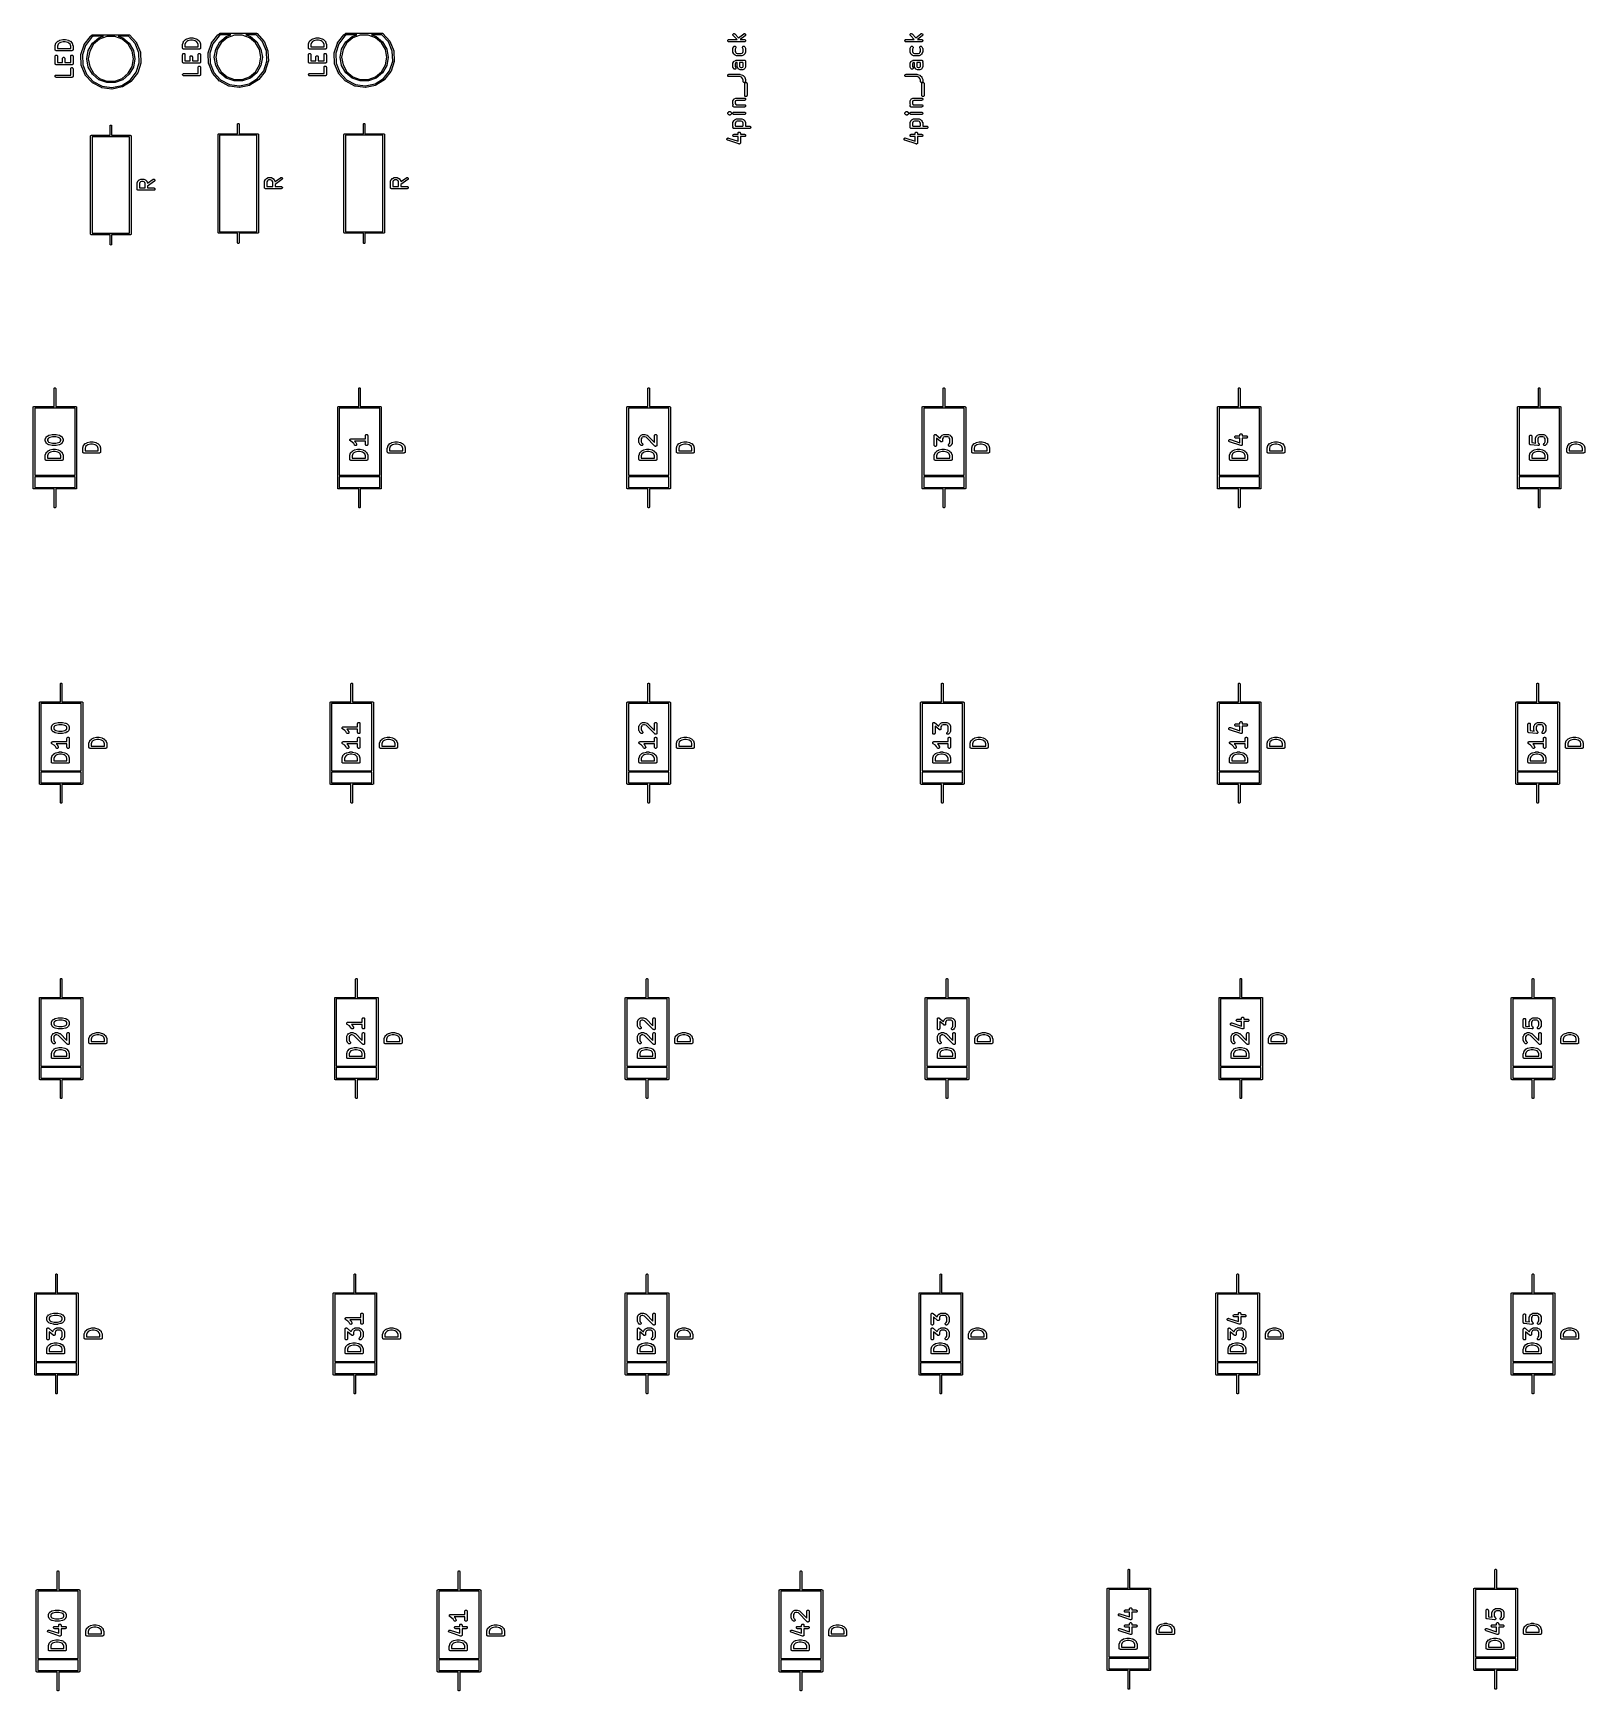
# Model space of a CAD drawing. Extents: x 39 to 139, y -131 to -25.
import ezdxf

# ---------------------------------------------------------------- set-up
doc = ezdxf.new("R2010")
doc.units = 0
doc.header["$MEASUREMENT"] = 0
doc.layers.add('BLACK', color=7, linetype='CONTINUOUS')

msp = doc.modelspace()

# ---------------------------------------------------------------- linework, layer by layer
at = {"layer": 'Black'}
for p, q in [((51.0024, -24.5311), (51.0174, -24.5225)), ((51.0174, -24.5225), (51.0345, -24.5194)), ((51.0345, -24.5194), (51.0377, -24.52)), ((51.0377, -24.52), (53.3662, -24.52)), ((53.3662, -24.52), (53.3696, -24.5206)), ((53.3696, -24.5206), (53.373, -24.5205)), ((53.373, -24.5205), (53.3781, -24.5221)), ((53.3781, -24.5221), (53.3833, -24.523)), ((53.3833, -24.523), (53.3863, -24.5247)), ((53.3863, -24.5247), (53.3896, -24.5258)), ((59.1024, -24.5311), (59.1174, -24.5225)), ((59.1174, -24.5225), (59.1345, -24.5194)), ((59.1345, -24.5194), (59.1377, -24.52)), ((59.1377, -24.52), (61.4662, -24.52)), ((61.4662, -24.52), (61.4696, -24.5206)), ((61.4696, -24.5206), (61.473, -24.5205)), ((61.473, -24.5205), (61.4781, -24.5221)), ((61.4781, -24.5221), (61.4833, -24.523)), ((61.4833, -24.523), (61.4863, -24.5247)), ((61.4863, -24.5247), (61.4896, -24.5258)), ((40.4174, -25.3367), (40.4195, -25.3248)), ((40.4174, -25.5748), (40.4174, -25.3367)), ((40.4185, -25.5812), (40.4174, -25.5748)), ((40.4185, -25.5878), (40.4185, -25.5812)), ((40.4208, -25.594), (40.4185, -25.5878)), ((40.4195, -25.3248), (40.4212, -25.3129)), ((40.4212, -25.3129), (40.4688, -25.1701)), ((40.4688, -25.1701), (40.4709, -25.1663)), ((40.4709, -25.1663), (40.472, -25.1621)), ((40.472, -25.1621), (40.4771, -25.1549)), ((40.4771, -25.1549), (40.4813, -25.1472)), ((40.4813, -25.1472), (40.4845, -25.1443)), ((40.4845, -25.1443), (40.487, -25.1408)), ((40.487, -25.1408), (40.5822, -25.0455)), ((40.6056, -25.2343), (40.5674, -25.3488)), ((40.5674, -25.3488), (40.5674, -25.4998)), ((40.5674, -25.4998), (41.4174, -25.4998)), ((40.5822, -25.0455), (40.5921, -25.0386)), ((40.5921, -25.0386), (40.6017, -25.0315)), ((40.6017, -25.0315), (40.6969, -24.9839)), ((40.6797, -25.1602), (40.6056, -25.2343)), ((40.7567, -25.1217), (40.6797, -25.1602)), ((40.6969, -24.9839), (40.7048, -24.9815)), ((40.7048, -24.9815), (40.7123, -24.9782)), ((40.7123, -24.9782), (40.9028, -24.9306)), ((40.9302, -25.0783), (40.7567, -25.1217)), ((40.9028, -24.9306), (40.9119, -24.9299)), ((40.9119, -24.9299), (40.921, -24.9283)), ((40.921, -24.9283), (41.0638, -24.9283)), ((41.0546, -25.0783), (40.9302, -25.0783)), ((41.2281, -25.1217), (41.0546, -25.0783)), ((41.0638, -24.9283), (41.0728, -24.9299)), ((41.0728, -24.9299), (41.082, -24.9306)), ((41.082, -24.9306), (41.2725, -24.9782)), ((41.3051, -25.1602), (41.2281, -25.1217)), ((41.2725, -24.9782), (41.28, -24.9815)), ((41.28, -24.9815), (41.2878, -24.9839)), ((41.2878, -24.9839), (41.3831, -25.0315)), ((41.3792, -25.2343), (41.3051, -25.1602)), ((41.4174, -25.3488), (41.3792, -25.2343)), ((41.3831, -25.0315), (41.3927, -25.0387)), ((41.3927, -25.0387), (41.4026, -25.0455)), ((41.4026, -25.0455), (41.4978, -25.1408)), ((41.4174, -25.4998), (41.4174, -25.3488)), ((41.4978, -25.1408), (41.5003, -25.1443)), ((41.5003, -25.1443), (41.5035, -25.1472)), ((41.5035, -25.1472), (41.5077, -25.1549)), ((41.5077, -25.1549), (41.5127, -25.1621)), ((41.5127, -25.1621), (41.5139, -25.1663)), ((41.5139, -25.1663), (41.5159, -25.1701)), ((41.5159, -25.1701), (41.5635, -25.3129)), ((41.5635, -25.3129), (41.5653, -25.3248)), ((41.5662, -25.5878), (41.564, -25.594)), ((41.5653, -25.3248), (41.5674, -25.3367)), ((41.5674, -25.5748), (41.5662, -25.5812)), ((41.5662, -25.5812), (41.5662, -25.5878)), ((41.5674, -25.3367), (41.5674, -25.5748)), ((42.0703, -25.8947), (42.2727, -25.2667)), ((42.3652, -25.3057), (42.1682, -25.917)), ((42.2727, -25.2667), (42.2787, -25.2552)), ((42.2727, -25.2667), (42.2727, -25.2667)), ((42.2787, -25.2552), (42.2808, -25.2513)), ((42.2808, -25.2513), (42.6858, -24.7304)), ((42.2808, -25.2513), (42.2808, -25.2513)), ((42.7615, -24.7959), (42.3652, -25.3057)), ((42.5435, -25.6399), (42.8126, -25.1737)), ((42.8892, -25.238), (42.6374, -25.6741)), ((42.6858, -24.7304), (42.6898, -24.7268)), ((42.6898, -24.7268), (42.6932, -24.7227)), ((42.6932, -24.7227), (42.8015, -24.6318)), ((42.8521, -24.72), (42.7615, -24.7959)), ((42.8015, -24.6318), (42.8017, -24.6317)), ((42.8017, -24.6317), (42.8018, -24.6316)), ((42.8018, -24.6316), (42.8024, -24.6311)), ((42.8024, -24.6311), (42.8174, -24.6225)), ((42.8126, -25.1737), (43.225, -24.8277)), ((42.8174, -24.6225), (42.8345, -24.6194)), ((42.8345, -24.6194), (42.8377, -24.62)), ((42.8377, -24.62), (45.1662, -24.62)), ((43.5208, -24.72), (42.8521, -24.72)), ((43.275, -24.9143), (42.8892, -25.238)), ((43.225, -24.8277), (43.5208, -24.72)), ((43.7482, -24.742), (43.275, -24.9143)), ((44.2518, -24.742), (43.7482, -24.742)), ((44.725, -24.9143), (44.2518, -24.742)), ((45.144, -24.72), (44.4792, -24.72)), ((44.4792, -24.72), (44.775, -24.8277)), ((45.1108, -25.238), (44.725, -24.9143)), ((44.775, -24.8277), (45.1874, -25.1737)), ((45.3626, -25.6741), (45.1108, -25.238)), ((45.5659, -25.1863), (45.144, -24.72)), ((45.1662, -24.62), (45.1696, -24.6206)), ((45.1696, -24.6206), (45.173, -24.6205)), ((45.173, -24.6205), (45.1781, -24.6221)), ((45.1781, -24.6221), (45.1833, -24.623)), ((45.1833, -24.623), (45.1863, -24.6247)), ((45.1863, -24.6247), (45.1896, -24.6258)), ((45.1874, -25.1737), (45.4565, -25.6399)), ((45.1896, -24.6258), (45.1937, -24.6291)), ((45.1937, -24.6291), (45.1983, -24.6317)), ((45.1983, -24.6317), (45.2005, -24.6343)), ((45.2005, -24.6343), (45.2033, -24.6365)), ((45.2033, -24.6365), (45.646, -25.1258)), ((45.8079, -25.7812), (45.5659, -25.1863)), ((45.646, -25.1258), (45.646, -25.1258)), ((45.646, -25.1258), (45.6488, -25.1303)), ((45.6488, -25.1303), (45.6552, -25.1405)), ((45.6552, -25.1405), (45.6552, -25.1405)), ((45.6552, -25.1405), (45.9038, -25.7517)), ((48.6174, -25.2367), (48.6195, -25.2248)), ((48.6174, -25.4748), (48.6174, -25.2367)), ((48.6185, -25.4812), (48.6174, -25.4748)), ((48.6185, -25.4878), (48.6185, -25.4812)), ((48.6208, -25.494), (48.6185, -25.4878)), ((48.6195, -25.2248), (48.6212, -25.2129)), ((48.6219, -25.5004), (48.6208, -25.494)), ((48.6212, -25.2129), (48.6688, -25.0701)), ((48.6252, -25.5061), (48.6219, -25.5004)), ((48.6274, -25.5123), (48.6252, -25.5061)), ((48.6316, -25.5173), (48.6274, -25.5123)), ((48.6349, -25.523), (48.6316, -25.5173)), ((48.64, -25.5272), (48.6349, -25.523)), ((48.6442, -25.5322), (48.64, -25.5272)), ((48.6499, -25.5355), (48.6442, -25.5322)), ((48.6549, -25.5397), (48.6499, -25.5355)), ((48.661, -25.542), (48.6549, -25.5397)), ((48.6667, -25.5452), (48.661, -25.542)), ((48.6732, -25.5464), (48.6667, -25.5452)), ((48.6688, -25.0701), (48.6709, -25.0663)), ((48.6709, -25.0663), (48.672, -25.0621)), ((48.672, -25.0621), (48.6771, -25.0549)), ((48.6794, -25.5486), (48.6732, -25.5464)), ((48.6771, -25.0549), (48.6813, -25.0472)), ((48.6859, -25.5486), (48.6794, -25.5486)), ((48.6813, -25.0472), (48.6845, -25.0443)), ((48.6845, -25.0443), (48.687, -25.0408)), ((48.6924, -25.5498), (48.6859, -25.5486)), ((48.687, -25.0408), (48.7822, -24.9455)), ((49.6924, -25.5498), (48.6924, -25.5498)), ((48.8056, -25.1343), (48.7674, -25.2488)), ((48.7674, -25.2488), (48.7674, -25.3998)), ((48.7674, -25.3998), (49.6174, -25.3998)), ((48.7822, -24.9455), (48.792, -24.9386)), ((48.792, -24.9386), (48.8017, -24.9315)), ((48.8017, -24.9315), (48.8969, -24.8839)), ((48.8797, -25.0602), (48.8056, -25.1343)), ((48.9567, -25.0217), (48.8797, -25.0602)), ((48.8969, -24.8839), (48.9048, -24.8815)), ((48.9048, -24.8815), (48.9123, -24.8782)), ((48.9123, -24.8782), (49.1028, -24.8306)), ((49.1302, -24.9783), (48.9567, -25.0217)), ((49.1028, -24.8306), (49.1119, -24.8299)), ((49.1119, -24.8299), (49.121, -24.8283)), ((49.121, -24.8283), (49.2638, -24.8283)), ((49.2546, -24.9783), (49.1302, -24.9783)), ((49.4281, -25.0217), (49.2546, -24.9783)), ((49.2638, -24.8283), (49.2728, -24.8299)), ((49.2728, -24.8299), (49.282, -24.8306)), ((49.282, -24.8306), (49.4725, -24.8782)), ((49.5051, -25.0602), (49.4281, -25.0217)), ((49.4725, -24.8782), (49.48, -24.8815)), ((49.48, -24.8815), (49.4878, -24.8839)), ((49.4878, -24.8839), (49.5831, -24.9315)), ((49.5792, -25.1343), (49.5051, -25.0602)), ((49.6174, -25.2488), (49.5792, -25.1343)), ((49.5831, -24.9315), (49.5927, -24.9387)), ((49.5927, -24.9387), (49.6026, -24.9455)), ((49.6026, -24.9455), (49.6978, -25.0408)), ((49.6174, -25.3998), (49.6174, -25.2488)), ((49.6988, -25.5486), (49.6924, -25.5498)), ((49.6978, -25.0408), (49.7003, -25.0443)), ((49.7054, -25.5486), (49.6988, -25.5486)), ((49.7003, -25.0443), (49.7035, -25.0472)), ((49.7035, -25.0472), (49.7077, -25.0549)), ((49.7116, -25.5464), (49.7054, -25.5486)), ((49.7077, -25.0549), (49.7127, -25.0621)), ((49.718, -25.5452), (49.7116, -25.5464)), ((49.7127, -25.0621), (49.7139, -25.0663)), ((49.7139, -25.0663), (49.7159, -25.0701)), ((49.7159, -25.0701), (49.7635, -25.2129)), ((49.7237, -25.542), (49.718, -25.5452)), ((49.7299, -25.5397), (49.7237, -25.542)), ((49.7349, -25.5355), (49.7299, -25.5397)), ((49.7406, -25.5322), (49.7349, -25.5355)), ((49.7448, -25.5272), (49.7406, -25.5322)), ((49.7498, -25.523), (49.7448, -25.5272)), ((49.7531, -25.5173), (49.7498, -25.523)), ((49.7573, -25.5123), (49.7531, -25.5173)), ((49.7596, -25.5061), (49.7573, -25.5123)), ((49.7629, -25.5004), (49.7596, -25.5061)), ((49.764, -25.494), (49.7629, -25.5004)), ((49.7635, -25.2129), (49.7653, -25.2248)), ((49.7662, -25.4878), (49.764, -25.494)), ((49.7653, -25.2248), (49.7674, -25.2367)), ((49.7674, -25.4748), (49.7662, -25.4812)), ((49.7662, -25.4812), (49.7662, -25.4878)), ((49.7674, -25.2367), (49.7674, -25.4748)), ((50.2703, -25.7947), (50.4727, -25.1667)), ((50.5652, -25.2057), (50.3682, -25.817)), ((50.4727, -25.1667), (50.4787, -25.1552)), ((50.4727, -25.1667), (50.4727, -25.1667)), ((50.4787, -25.1552), (50.4808, -25.1513)), ((50.4808, -25.1513), (50.8858, -24.6304)), ((50.4808, -25.1513), (50.4808, -25.1513)), ((50.9615, -24.6959), (50.5652, -25.2057)), ((50.65, -26.07), (50.7435, -25.5399)), ((50.7435, -25.5399), (51.0126, -25.0737)), ((50.8374, -25.5741), (50.75, -26.07)), ((51.0892, -25.138), (50.8374, -25.5741)), ((50.8858, -24.6304), (50.8898, -24.6268)), ((50.8898, -24.6268), (50.8932, -24.6227)), ((50.8932, -24.6227), (51.0015, -24.5318)), ((51.0521, -24.62), (50.9615, -24.6959)), ((51.0015, -24.5318), (51.0017, -24.5317)), ((51.0017, -24.5317), (51.0018, -24.5316)), ((51.0018, -24.5316), (51.0024, -24.5311)), ((51.0126, -25.0737), (51.425, -24.7277)), ((51.7208, -24.62), (51.0521, -24.62)), ((51.475, -24.8143), (51.0892, -25.138)), ((51.425, -24.7277), (51.7208, -24.62)), ((51.9482, -24.642), (51.475, -24.8143)), ((52.4518, -24.642), (51.9482, -24.642)), ((52.925, -24.8143), (52.4518, -24.642)), ((53.344, -24.62), (52.6792, -24.62)), ((52.6792, -24.62), (52.975, -24.7277)), ((53.3108, -25.138), (52.925, -24.8143)), ((52.975, -24.7277), (53.3874, -25.0737)), ((53.5626, -25.5741), (53.3108, -25.138)), ((53.7659, -25.0863), (53.344, -24.62)), ((53.3874, -25.0737), (53.6565, -25.5399)), ((53.3896, -24.5258), (53.3937, -24.5291)), ((53.3937, -24.5291), (53.3983, -24.5317)), ((53.3983, -24.5317), (53.4005, -24.5343)), ((53.4005, -24.5343), (53.4033, -24.5365)), ((53.4033, -24.5365), (53.846, -25.0258)), ((53.65, -26.07), (53.5626, -25.5741)), ((53.6565, -25.5399), (53.75, -26.07)), ((54.0079, -25.6812), (53.7659, -25.0863)), ((53.846, -25.0258), (53.846, -25.0258)), ((53.846, -25.0258), (53.849, -25.0306)), ((53.849, -25.0306), (53.8552, -25.0405)), ((53.8552, -25.0405), (53.8552, -25.0405)), ((53.8552, -25.0405), (54.1038, -25.6517)), ((56.7174, -25.2367), (56.7195, -25.2248)), ((56.7174, -25.4748), (56.7174, -25.2367)), ((56.7185, -25.4812), (56.7174, -25.4748)), ((56.7185, -25.4878), (56.7185, -25.4812)), ((56.7208, -25.494), (56.7185, -25.4878)), ((56.7195, -25.2248), (56.7212, -25.2129)), ((56.7219, -25.5004), (56.7208, -25.494)), ((56.7212, -25.2129), (56.7688, -25.0701)), ((56.7252, -25.5061), (56.7219, -25.5004)), ((56.7274, -25.5123), (56.7252, -25.5061)), ((56.7316, -25.5173), (56.7274, -25.5123)), ((56.7349, -25.523), (56.7316, -25.5173)), ((56.74, -25.5272), (56.7349, -25.523)), ((56.7442, -25.5322), (56.74, -25.5272)), ((56.7499, -25.5355), (56.7442, -25.5322)), ((56.7549, -25.5397), (56.7499, -25.5355)), ((56.761, -25.542), (56.7549, -25.5397)), ((56.7667, -25.5452), (56.761, -25.542)), ((56.7732, -25.5464), (56.7667, -25.5452)), ((56.7688, -25.0701), (56.7709, -25.0663)), ((56.7709, -25.0663), (56.772, -25.0621)), ((56.772, -25.0621), (56.7771, -25.0549)), ((56.7794, -25.5486), (56.7732, -25.5464)), ((56.7771, -25.0549), (56.7813, -25.0472)), ((56.7859, -25.5486), (56.7794, -25.5486)), ((56.7813, -25.0472), (56.7845, -25.0443)), ((56.7845, -25.0443), (56.787, -25.0408)), ((56.7924, -25.5498), (56.7859, -25.5486)), ((56.787, -25.0408), (56.8822, -24.9455)), ((57.7924, -25.5498), (56.7924, -25.5498)), ((56.9056, -25.1343), (56.8674, -25.2488)), ((56.8674, -25.2488), (56.8674, -25.3998)), ((56.8674, -25.3998), (57.7174, -25.3998)), ((56.8822, -24.9455), (56.892, -24.9386)), ((56.892, -24.9386), (56.9017, -24.9315)), ((56.9017, -24.9315), (56.9969, -24.8839)), ((56.9797, -25.0602), (56.9056, -25.1343)), ((57.0567, -25.0217), (56.9797, -25.0602)), ((56.9969, -24.8839), (57.0048, -24.8815)), ((57.0048, -24.8815), (57.0123, -24.8782)), ((57.0123, -24.8782), (57.2028, -24.8306)), ((57.2302, -24.9783), (57.0567, -25.0217)), ((57.2028, -24.8306), (57.2119, -24.8299)), ((57.2119, -24.8299), (57.221, -24.8283)), ((57.221, -24.8283), (57.3638, -24.8283)), ((57.3546, -24.9783), (57.2302, -24.9783)), ((57.5281, -25.0217), (57.3546, -24.9783)), ((57.3638, -24.8283), (57.3728, -24.8299)), ((57.3728, -24.8299), (57.382, -24.8306)), ((57.382, -24.8306), (57.5725, -24.8782)), ((57.6051, -25.0602), (57.5281, -25.0217)), ((57.5725, -24.8782), (57.58, -24.8815)), ((57.58, -24.8815), (57.5878, -24.8839)), ((57.5878, -24.8839), (57.6831, -24.9315)), ((57.6792, -25.1343), (57.6051, -25.0602)), ((57.7174, -25.2488), (57.6792, -25.1343)), ((57.6831, -24.9315), (57.6927, -24.9387)), ((57.6927, -24.9387), (57.7026, -24.9455)), ((57.7026, -24.9455), (57.7978, -25.0408)), ((57.7174, -25.3998), (57.7174, -25.2488)), ((57.7988, -25.5486), (57.7924, -25.5498)), ((57.7978, -25.0408), (57.8003, -25.0443)), ((57.8054, -25.5486), (57.7988, -25.5486)), ((57.8003, -25.0443), (57.8035, -25.0472)), ((57.8035, -25.0472), (57.8077, -25.0549)), ((57.8116, -25.5464), (57.8054, -25.5486)), ((57.8077, -25.0549), (57.8127, -25.0621)), ((57.818, -25.5452), (57.8116, -25.5464)), ((57.8127, -25.0621), (57.8139, -25.0663)), ((57.8139, -25.0663), (57.8159, -25.0701)), ((57.8159, -25.0701), (57.8635, -25.2129)), ((57.8237, -25.542), (57.818, -25.5452)), ((57.8299, -25.5397), (57.8237, -25.542)), ((57.8349, -25.5355), (57.8299, -25.5397)), ((57.8406, -25.5322), (57.8349, -25.5355)), ((57.8448, -25.5272), (57.8406, -25.5322)), ((57.8498, -25.523), (57.8448, -25.5272)), ((57.8531, -25.5173), (57.8498, -25.523)), ((57.8573, -25.5123), (57.8531, -25.5173)), ((57.8596, -25.5061), (57.8573, -25.5123)), ((57.8629, -25.5004), (57.8596, -25.5061)), ((57.864, -25.494), (57.8629, -25.5004)), ((57.8635, -25.2129), (57.8653, -25.2248)), ((57.8662, -25.4878), (57.864, -25.494)), ((57.8653, -25.2248), (57.8674, -25.2367)), ((57.8674, -25.4748), (57.8662, -25.4812)), ((57.8662, -25.4812), (57.8662, -25.4878)), ((57.8674, -25.2367), (57.8674, -25.4748)), ((58.3703, -25.7947), (58.5727, -25.1667)), ((58.6652, -25.2057), (58.4682, -25.817)), ((58.5727, -25.1667), (58.5787, -25.1552)), ((58.5727, -25.1667), (58.5727, -25.1667)), ((58.5787, -25.1552), (58.5808, -25.1513)), ((58.5808, -25.1513), (58.9858, -24.6304)), ((58.5808, -25.1513), (58.5808, -25.1513)), ((59.0615, -24.6959), (58.6652, -25.2057)), ((58.75, -26.07), (58.8435, -25.5399)), ((58.8435, -25.5399), (59.1126, -25.0737)), ((58.9374, -25.5741), (58.85, -26.07)), ((59.1892, -25.138), (58.9374, -25.5741)), ((58.9858, -24.6304), (58.9898, -24.6268)), ((58.9898, -24.6268), (58.9932, -24.6227)), ((58.9932, -24.6227), (59.1015, -24.5318)), ((59.1521, -24.62), (59.0615, -24.6959)), ((59.1015, -24.5318), (59.1017, -24.5317)), ((59.1017, -24.5317), (59.1018, -24.5316)), ((59.1018, -24.5316), (59.1024, -24.5311)), ((59.1126, -25.0737), (59.525, -24.7277)), ((59.8208, -24.62), (59.1521, -24.62)), ((59.575, -24.8143), (59.1892, -25.138)), ((59.525, -24.7277), (59.8208, -24.62)), ((60.0482, -24.642), (59.575, -24.8143)), ((60.5518, -24.642), (60.0482, -24.642)), ((61.025, -24.8143), (60.5518, -24.642)), ((61.444, -24.62), (60.7792, -24.62)), ((60.7792, -24.62), (61.075, -24.7277)), ((61.4108, -25.138), (61.025, -24.8143)), ((61.075, -24.7277), (61.4874, -25.0737)), ((61.6626, -25.5741), (61.4108, -25.138)), ((61.8659, -25.0863), (61.444, -24.62)), ((61.4874, -25.0737), (61.7565, -25.5399)), ((61.4896, -24.5258), (61.4937, -24.5291)), ((61.4937, -24.5291), (61.4983, -24.5317)), ((61.4983, -24.5317), (61.5005, -24.5343)), ((61.5005, -24.5343), (61.5033, -24.5365)), ((61.5033, -24.5365), (61.946, -25.0258)), ((61.75, -26.07), (61.6626, -25.5741)), ((61.7565, -25.5399), (61.85, -26.07)), ((62.1079, -25.6812), (61.8659, -25.0863)), ((61.946, -25.0258), (61.946, -25.0258)), ((61.946, -25.0258), (61.949, -25.0306)), ((61.949, -25.0306), (61.9552, -25.0405)), ((61.9552, -25.0405), (61.9552, -25.0405)), ((61.9552, -25.0405), (62.2038, -25.6517)), ((83.6885, -24.9917), (83.6974, -24.9673)), ((83.6885, -25.0178), (83.6885, -24.9917)), ((83.6974, -25.0423), (83.6885, -25.0178)), ((83.6974, -24.9673), (83.7142, -24.9473)), ((83.7142, -25.0622), (83.6974, -25.0423)), ((83.7142, -24.9473), (83.7367, -24.9343)), ((83.7367, -25.0752), (83.7142, -25.0622)), ((83.7367, -24.9343), (83.7624, -24.9298)), ((83.7624, -25.0798), (83.7367, -25.0752)), ((83.7624, -24.9298), (84.2956, -24.9298)), ((84.7624, -25.0798), (83.7624, -25.0798)), ((84.0207, -25.5286), (84.0215, -25.5243)), ((84.0207, -25.719), (84.0207, -25.5286)), ((84.021, -24.6303), (84.0233, -24.6044)), ((84.0277, -24.6555), (84.021, -24.6303)), ((84.0212, -25.52), (84.0237, -25.5116)), ((84.0215, -25.5243), (84.0212, -25.52)), ((84.0233, -24.6044), (84.0343, -24.5808)), ((84.0237, -25.5116), (84.0252, -25.5029)), ((84.0252, -25.5029), (84.0274, -25.4992)), ((84.0274, -25.4992), (84.0286, -25.495)), ((84.0427, -24.6768), (84.0277, -24.6555)), ((84.0286, -25.495), (84.0763, -25.3998)), ((84.0343, -24.5808), (84.0527, -24.5624)), ((84.2956, -24.9298), (84.0427, -24.6768)), ((84.0527, -24.5624), (84.0763, -24.5514)), ((84.0763, -24.5514), (84.1022, -24.5491)), ((84.0763, -25.3998), (84.0918, -25.3789)), ((84.0918, -25.3789), (84.1135, -25.3645)), ((84.1022, -24.5491), (84.1274, -24.5558)), ((84.1135, -25.3645), (84.1388, -25.3585)), ((84.1274, -24.5558), (84.1487, -24.5708)), ((84.1388, -25.3585), (84.1647, -25.3614)), ((84.1487, -24.5708), (84.3885, -24.8105)), ((84.1647, -25.3614), (84.188, -25.3731)), ((84.2104, -25.4669), (84.1707, -25.5463)), ((84.1707, -25.5463), (84.1707, -25.7013)), ((84.188, -25.3731), (84.2059, -25.392)), ((84.2059, -25.392), (84.2163, -25.4159)), ((84.2178, -25.4419), (84.2104, -25.4669)), ((84.2163, -25.4159), (84.2178, -25.4419)), ((84.3885, -24.8105), (84.7174, -24.5638)), ((84.8074, -24.6838), (84.4956, -24.9176)), ((84.4956, -24.9176), (84.5077, -24.9298)), ((84.5077, -24.9298), (84.7624, -24.9298)), ((84.6403, -25.4419), (84.6418, -25.4159)), ((84.6477, -25.4669), (84.6403, -25.4419)), ((84.6418, -25.4159), (84.6522, -25.392)), ((84.6874, -25.5463), (84.6477, -25.4669)), ((84.6522, -25.392), (84.6701, -25.3731)), ((84.6701, -25.3731), (84.6934, -25.3614)), ((84.6874, -25.7013), (84.6874, -25.5463)), ((84.6934, -25.3614), (84.7193, -25.3585)), ((84.7174, -24.5638), (84.7406, -24.552)), ((84.7193, -25.3585), (84.7446, -25.3645)), ((84.7406, -24.552), (84.7665, -24.5489)), ((84.7446, -25.3645), (84.7663, -25.3789)), ((84.7624, -24.9298), (84.788, -24.9343)), ((84.788, -25.0752), (84.7624, -25.0798)), ((84.7663, -25.3789), (84.7818, -25.3998)), ((84.7665, -24.5489), (84.7918, -24.5548)), ((84.7818, -25.3998), (84.8295, -25.495)), ((84.788, -24.9343), (84.8106, -24.9473)), ((84.8106, -25.0622), (84.788, -25.0752)), ((84.7918, -24.5548), (84.8137, -24.5691)), ((84.8252, -24.6648), (84.8074, -24.6838)), ((84.8106, -24.9473), (84.8273, -24.9673)), ((84.8273, -25.0423), (84.8106, -25.0622)), ((84.8137, -24.5691), (84.8293, -24.5899)), ((84.8354, -24.6408), (84.8252, -24.6648)), ((84.8273, -24.9673), (84.8362, -24.9917)), ((84.8362, -25.0178), (84.8273, -25.0423)), ((84.8293, -24.5899), (84.8368, -24.6148)), ((84.8295, -25.495), (84.8307, -25.4992)), ((84.8307, -25.4992), (84.8329, -25.5029)), ((84.8329, -25.5029), (84.8344, -25.5116)), ((84.8344, -25.5116), (84.8369, -25.52)), ((84.8368, -24.6148), (84.8354, -24.6408)), ((84.8362, -24.9917), (84.8362, -25.0178)), ((84.8369, -25.52), (84.8366, -25.5243)), ((84.8366, -25.5243), (84.8374, -25.5286)), ((84.8374, -25.5286), (84.8374, -25.719)), ((95.0885, -24.9917), (95.0974, -24.9673)), ((95.0885, -25.0178), (95.0885, -24.9917)), ((95.0974, -25.0423), (95.0885, -25.0178)), ((95.0974, -24.9673), (95.1142, -24.9473)), ((95.1142, -25.0622), (95.0974, -25.0423)), ((95.1142, -24.9473), (95.1367, -24.9343)), ((95.1367, -25.0752), (95.1142, -25.0622)), ((95.1367, -24.9343), (95.1624, -24.9298)), ((95.1624, -25.0798), (95.1367, -25.0752)), ((95.1624, -24.9298), (95.6956, -24.9298)), ((96.1624, -25.0798), (95.1624, -25.0798)), ((95.4207, -25.5286), (95.4215, -25.5243)), ((95.4207, -25.719), (95.4207, -25.5286)), ((95.421, -24.6303), (95.4233, -24.6044)), ((95.4277, -24.6555), (95.421, -24.6303)), ((95.4212, -25.52), (95.4237, -25.5116)), ((95.4215, -25.5243), (95.4212, -25.52)), ((95.4233, -24.6044), (95.4343, -24.5808)), ((95.4237, -25.5116), (95.4252, -25.5029)), ((95.4252, -25.5029), (95.4274, -25.4992)), ((95.4274, -25.4992), (95.4286, -25.495)), ((95.4427, -24.6768), (95.4277, -24.6555)), ((95.4286, -25.495), (95.4763, -25.3998)), ((95.4343, -24.5808), (95.4527, -24.5624)), ((95.6956, -24.9298), (95.4427, -24.6768)), ((95.4527, -24.5624), (95.4763, -24.5514)), ((95.4763, -24.5514), (95.5022, -24.5491)), ((95.4763, -25.3998), (95.4918, -25.3789)), ((95.4918, -25.3789), (95.5135, -25.3645)), ((95.5022, -24.5491), (95.5274, -24.5558)), ((95.5135, -25.3645), (95.5388, -25.3585)), ((95.5274, -24.5558), (95.5487, -24.5708)), ((95.5388, -25.3585), (95.5647, -25.3614)), ((95.5487, -24.5708), (95.7885, -24.8105)), ((95.5647, -25.3614), (95.588, -25.3731)), ((95.6104, -25.4669), (95.5707, -25.5463)), ((95.5707, -25.5463), (95.5707, -25.7013)), ((95.588, -25.3731), (95.6059, -25.392)), ((95.6059, -25.392), (95.6163, -25.4159)), ((95.6178, -25.4419), (95.6104, -25.4669)), ((95.6163, -25.4159), (95.6178, -25.4419)), ((95.7885, -24.8105), (96.1174, -24.5638)), ((96.2074, -24.6838), (95.8956, -24.9176)), ((95.8956, -24.9176), (95.9077, -24.9298)), ((95.9077, -24.9298), (96.1624, -24.9298)), ((96.0403, -25.4419), (96.0418, -25.4159)), ((96.0477, -25.4669), (96.0403, -25.4419)), ((96.0418, -25.4159), (96.0522, -25.392)), ((96.0874, -25.5463), (96.0477, -25.4669)), ((96.0522, -25.392), (96.0701, -25.3731)), ((96.0701, -25.3731), (96.0934, -25.3614)), ((96.0874, -25.7013), (96.0874, -25.5463)), ((96.0934, -25.3614), (96.1193, -25.3585)), ((96.1174, -24.5638), (96.1406, -24.552)), ((96.1193, -25.3585), (96.1446, -25.3645)), ((96.1406, -24.552), (96.1665, -24.5489)), ((96.1446, -25.3645), (96.1663, -25.3789)), ((96.1624, -24.9298), (96.188, -24.9343)), ((96.188, -25.0752), (96.1624, -25.0798)), ((96.1663, -25.3789), (96.1818, -25.3998)), ((96.1665, -24.5489), (96.1918, -24.5548)), ((96.1818, -25.3998), (96.2295, -25.495)), ((96.188, -24.9343), (96.2106, -24.9473)), ((96.2106, -25.0622), (96.188, -25.0752)), ((96.1918, -24.5548), (96.2137, -24.5691)), ((96.2252, -24.6648), (96.2074, -24.6838)), ((96.2106, -24.9473), (96.2273, -24.9673)), ((96.2273, -25.0423), (96.2106, -25.0622)), ((96.2137, -24.5691), (96.2293, -24.5899)), ((96.2354, -24.6408), (96.2252, -24.6648)), ((96.2273, -24.9673), (96.2362, -24.9917)), ((96.2362, -25.0178), (96.2273, -25.0423)), ((96.2293, -24.5899), (96.2368, -24.6148)), ((96.2295, -25.495), (96.2307, -25.4992)), ((96.2307, -25.4992), (96.2329, -25.5029)), ((96.2329, -25.5029), (96.2344, -25.5116)), ((96.2344, -25.5116), (96.2369, -25.52)), ((96.2368, -24.6148), (96.2354, -24.6408)), ((96.2362, -24.9917), (96.2362, -25.0178)), ((96.2369, -25.52), (96.2366, -25.5243)), ((96.2366, -25.5243), (96.2374, -25.5286)), ((96.2374, -25.5286), (96.2374, -25.719)), ((40.4174, -26.0033), (40.4219, -25.9777)), ((40.4174, -26.4795), (40.4174, -26.0033)), ((40.4185, -26.486), (40.4174, -26.4795)), ((40.4185, -26.4925), (40.4185, -26.486)), ((40.4208, -26.4987), (40.4185, -26.4925)), ((40.4219, -25.6004), (40.4208, -25.594)), ((40.4219, -26.5052), (40.4208, -26.4987)), ((40.4252, -25.6061), (40.4219, -25.6004)), ((40.4219, -25.9777), (40.4349, -25.9551)), ((40.4252, -26.5109), (40.4219, -26.5052)), ((40.4274, -25.6123), (40.4252, -25.6061)), ((40.4274, -26.517), (40.4252, -26.5109)), ((40.4316, -25.6173), (40.4274, -25.6123)), ((40.4316, -26.5221), (40.4274, -26.517)), ((40.4349, -25.623), (40.4316, -25.6173)), ((40.4349, -26.5277), (40.4316, -26.5221)), ((40.44, -25.6272), (40.4349, -25.623)), ((40.4349, -25.9551), (40.4549, -25.9384)), ((40.44, -26.532), (40.4349, -26.5277)), ((40.4442, -25.6322), (40.44, -25.6272)), ((40.4442, -26.537), (40.44, -26.532)), ((40.4499, -25.6355), (40.4442, -25.6322)), ((40.4499, -26.5403), (40.4442, -26.537)), ((40.4549, -25.6397), (40.4499, -25.6355)), ((40.4549, -26.5445), (40.4499, -26.5403)), ((40.461, -25.642), (40.4549, -25.6397)), ((40.4549, -25.9384), (40.4794, -25.9295)), ((40.461, -26.5467), (40.4549, -26.5445)), ((40.4667, -25.6452), (40.461, -25.642)), ((40.4667, -26.55), (40.461, -26.5467)), ((40.4732, -25.6464), (40.4667, -25.6452)), ((40.4732, -26.5511), (40.4667, -26.55)), ((40.4794, -25.6486), (40.4732, -25.6464)), ((40.4794, -26.5534), (40.4732, -26.5511)), ((40.4859, -25.6486), (40.4794, -25.6486)), ((40.4794, -25.9295), (40.5054, -25.9295)), ((40.4859, -26.5534), (40.4794, -26.5534)), ((40.4924, -25.6498), (40.4859, -25.6486)), ((40.4924, -26.5545), (40.4859, -26.5534)), ((41.4924, -25.6498), (40.4924, -25.6498)), ((41.4924, -26.5545), (40.4924, -26.5545)), ((40.5054, -25.9295), (40.5299, -25.9384)), ((40.5299, -25.9384), (40.5498, -25.9551)), ((40.5498, -25.9551), (40.5629, -25.9777)), ((40.5629, -25.9777), (40.5674, -26.0033)), ((40.5674, -26.0033), (40.5674, -26.4045)), ((40.5674, -26.4045), (40.8936, -26.4045)), ((40.8936, -26.1462), (40.8981, -26.1205)), ((40.8936, -26.4045), (40.8936, -26.1462)), ((40.8981, -26.1205), (40.9111, -26.098)), ((40.9111, -26.098), (40.9311, -26.0812)), ((40.9311, -26.0812), (40.9555, -26.0723)), ((40.9555, -26.0723), (40.9816, -26.0723)), ((40.9816, -26.0723), (41.0061, -26.0812)), ((41.0061, -26.0812), (41.026, -26.098)), ((41.026, -26.098), (41.039, -26.1205)), ((41.039, -26.1205), (41.0436, -26.1462)), ((41.0436, -26.1462), (41.0436, -26.4045)), ((41.0436, -26.4045), (41.4174, -26.4045)), ((41.4174, -26.0033), (41.4219, -25.9777)), ((41.4174, -26.4045), (41.4174, -26.0033)), ((41.4219, -25.9777), (41.4349, -25.9551)), ((41.4349, -25.9551), (41.4549, -25.9384)), ((41.4549, -25.9384), (41.4794, -25.9295)), ((41.4794, -25.9295), (41.5054, -25.9295)), ((41.4988, -25.6486), (41.4924, -25.6498)), ((41.4988, -26.5534), (41.4924, -26.5545)), ((41.5054, -25.6486), (41.4988, -25.6486)), ((41.5054, -26.5534), (41.4988, -26.5534)), ((41.5116, -25.6464), (41.5054, -25.6486)), ((41.5054, -25.9295), (41.5299, -25.9384)), ((41.5116, -26.5511), (41.5054, -26.5534)), ((41.518, -25.6452), (41.5116, -25.6464)), ((41.518, -26.55), (41.5116, -26.5511)), ((41.5237, -25.642), (41.518, -25.6452)), ((41.5237, -26.5467), (41.518, -26.55)), ((41.5299, -25.6397), (41.5237, -25.642)), ((41.5299, -26.5445), (41.5237, -26.5467)), ((41.5349, -25.6355), (41.5299, -25.6397)), ((41.5299, -25.9384), (41.5498, -25.9551)), ((41.5349, -26.5403), (41.5299, -26.5445)), ((41.5406, -25.6322), (41.5349, -25.6355)), ((41.5406, -26.537), (41.5349, -26.5403)), ((41.5448, -25.6272), (41.5406, -25.6322)), ((41.5448, -26.532), (41.5406, -26.537)), ((41.5498, -25.623), (41.5448, -25.6272)), ((41.5498, -26.5277), (41.5448, -26.532)), ((41.5531, -25.6173), (41.5498, -25.623)), ((41.5498, -25.9551), (41.5629, -25.9777)), ((41.5531, -26.5221), (41.5498, -26.5277)), ((41.5573, -25.6123), (41.5531, -25.6173)), ((41.5573, -26.517), (41.5531, -26.5221)), ((41.5596, -25.6061), (41.5573, -25.6123)), ((41.5596, -26.5109), (41.5573, -26.517)), ((41.5629, -25.6004), (41.5596, -25.6061)), ((41.5629, -26.5052), (41.5596, -26.5109)), ((41.564, -25.594), (41.5629, -25.6004)), ((41.5629, -25.9777), (41.5674, -26.0033)), ((41.564, -26.4987), (41.5629, -26.5052)), ((41.5662, -26.4925), (41.564, -26.4987)), ((41.5674, -26.4795), (41.5662, -26.486)), ((41.5662, -26.486), (41.5662, -26.4925)), ((41.5674, -26.0033), (41.5674, -26.4795)), ((42.0679, -25.9119), (42.0691, -25.9033)), ((42.0925, -26.5713), (42.0679, -25.9119)), ((42.0679, -25.9119), (42.0679, -25.9119)), ((42.0691, -25.9033), (42.0703, -25.8947)), ((42.0703, -25.8947), (42.0703, -25.8947)), ((42.0943, -26.5798), (42.0925, -26.5713)), ((42.0925, -26.5713), (42.0925, -26.5713)), ((42.0962, -26.5883), (42.0943, -26.5798)), ((42.3448, -27.1995), (42.0962, -26.5883)), ((42.0962, -26.5883), (42.0962, -26.5883)), ((42.1682, -25.917), (42.1921, -26.5588)), ((42.1921, -26.5588), (42.4341, -27.1537)), ((42.45, -26.17), (42.5435, -25.6399)), ((42.5435, -26.7001), (42.45, -26.17)), ((42.6374, -25.6741), (42.55, -26.17)), ((42.55, -26.17), (42.6374, -26.6659)), ((45.45, -26.17), (45.3626, -25.6741)), ((45.3626, -26.6659), (45.45, -26.17)), ((45.4565, -25.6399), (45.55, -26.17)), ((45.55, -26.17), (45.4565, -26.7001)), ((45.6348, -27.0343), (45.8318, -26.423)), ((45.9297, -26.4453), (45.7273, -27.0733)), ((45.8318, -26.423), (45.8079, -25.7812)), ((45.9038, -25.7517), (45.9038, -25.7517)), ((45.9038, -25.7517), (45.9046, -25.7552)), ((45.9046, -25.7552), (45.9075, -25.7687)), ((45.9075, -25.7687), (45.9075, -25.7687)), ((45.9075, -25.7687), (45.9321, -26.4281)), ((45.9321, -26.4281), (45.9297, -26.4453)), ((45.9321, -26.4281), (45.9321, -26.4281)), ((48.6174, -25.9033), (48.6219, -25.8777)), ((48.6174, -26.3795), (48.6174, -25.9033)), ((48.6185, -26.386), (48.6174, -26.3795)), ((48.6185, -26.3925), (48.6185, -26.386)), ((48.6208, -26.3987), (48.6185, -26.3925)), ((48.6219, -26.4052), (48.6208, -26.3987)), ((48.6219, -25.8777), (48.6349, -25.8551)), ((48.6252, -26.4109), (48.6219, -26.4052)), ((48.6274, -26.417), (48.6252, -26.4109)), ((48.6316, -26.4221), (48.6274, -26.417)), ((48.6349, -26.4277), (48.6316, -26.4221)), ((48.6349, -25.8551), (48.6549, -25.8384)), ((48.64, -26.432), (48.6349, -26.4277)), ((48.6442, -26.437), (48.64, -26.432)), ((48.6499, -26.4403), (48.6442, -26.437)), ((48.6549, -26.4445), (48.6499, -26.4403)), ((48.6549, -25.8384), (48.6794, -25.8295)), ((48.661, -26.4467), (48.6549, -26.4445)), ((48.6667, -26.45), (48.661, -26.4467)), ((48.6732, -26.4511), (48.6667, -26.45)), ((48.6794, -26.4534), (48.6732, -26.4511)), ((48.6794, -25.8295), (48.7054, -25.8295)), ((48.6859, -26.4534), (48.6794, -26.4534)), ((48.6924, -26.4545), (48.6859, -26.4534)), ((49.6924, -26.4545), (48.6924, -26.4545)), ((48.7054, -25.8295), (48.7299, -25.8384)), ((48.7299, -25.8384), (48.7498, -25.8551)), ((48.7498, -25.8551), (48.7629, -25.8777)), ((48.7629, -25.8777), (48.7674, -25.9033)), ((48.7674, -25.9033), (48.7674, -26.3045)), ((48.7674, -26.3045), (49.0936, -26.3045)), ((49.0936, -26.0462), (49.0981, -26.0205)), ((49.0936, -26.3045), (49.0936, -26.0462)), ((49.0981, -26.0205), (49.1111, -25.998)), ((49.1111, -25.998), (49.1311, -25.9812)), ((49.1311, -25.9812), (49.1555, -25.9723)), ((49.1555, -25.9723), (49.1816, -25.9723)), ((49.1816, -25.9723), (49.2061, -25.9812)), ((49.2061, -25.9812), (49.226, -25.998)), ((49.226, -25.998), (49.239, -26.0205)), ((49.239, -26.0205), (49.2436, -26.0462)), ((49.2436, -26.0462), (49.2436, -26.3045)), ((49.2436, -26.3045), (49.6174, -26.3045)), ((49.6174, -25.9033), (49.6219, -25.8777)), ((49.6174, -26.3045), (49.6174, -25.9033)), ((49.6219, -25.8777), (49.6349, -25.8551)), ((49.6349, -25.8551), (49.6549, -25.8384)), ((49.6349, -26.6646), (49.6549, -26.6479)), ((49.6549, -25.8384), (49.6794, -25.8295)), ((49.6549, -26.6479), (49.6794, -26.639)), ((49.6794, -25.8295), (49.7054, -25.8295)), ((49.6794, -26.639), (49.7054, -26.639)), ((49.6988, -26.4534), (49.6924, -26.4545)), ((49.7054, -26.4534), (49.6988, -26.4534)), ((49.7054, -25.8295), (49.7299, -25.8384)), ((49.7116, -26.4511), (49.7054, -26.4534)), ((49.7054, -26.639), (49.7299, -26.6479)), ((49.718, -26.45), (49.7116, -26.4511)), ((49.7237, -26.4467), (49.718, -26.45)), ((49.7299, -26.4445), (49.7237, -26.4467)), ((49.7299, -25.8384), (49.7498, -25.8551)), ((49.7349, -26.4403), (49.7299, -26.4445)), ((49.7299, -26.6479), (49.7498, -26.6646)), ((49.7406, -26.437), (49.7349, -26.4403)), ((49.7448, -26.432), (49.7406, -26.437)), ((49.7498, -26.4277), (49.7448, -26.432)), ((49.7498, -25.8551), (49.7629, -25.8777)), ((49.7531, -26.4221), (49.7498, -26.4277)), ((49.7573, -26.417), (49.7531, -26.4221)), ((49.7596, -26.4109), (49.7573, -26.417)), ((49.7629, -26.4052), (49.7596, -26.4109)), ((49.7629, -25.8777), (49.7674, -25.9033)), ((49.764, -26.3987), (49.7629, -26.4052)), ((49.7662, -26.3925), (49.764, -26.3987)), ((49.7674, -26.3795), (49.7662, -26.386)), ((49.7662, -26.386), (49.7662, -26.3925)), ((49.7674, -25.9033), (49.7674, -26.3795)), ((50.2679, -25.8119), (50.2691, -25.8033)), ((50.2925, -26.4713), (50.2679, -25.8119)), ((50.2679, -25.8119), (50.2679, -25.8119)), ((50.2691, -25.8033), (50.2703, -25.7947)), ((50.2703, -25.7947), (50.2703, -25.7947)), ((50.2941, -26.4788), (50.2925, -26.4713)), ((50.2925, -26.4713), (50.2925, -26.4713)), ((50.2961, -26.4883), (50.2941, -26.4788)), ((50.2962, -26.4883), (50.2961, -26.4883)), ((50.5448, -27.0995), (50.2962, -26.4883)), ((50.3682, -25.817), (50.3921, -26.4588)), ((50.3921, -26.4588), (50.6341, -27.0537)), ((50.7435, -26.6001), (50.65, -26.07)), ((51.0126, -27.0663), (50.7435, -26.6001)), ((50.75, -26.07), (50.8374, -26.5659)), ((50.8374, -26.5659), (51.0892, -27.002)), ((53.3108, -27.002), (53.5626, -26.5659)), ((53.6565, -26.6001), (53.3874, -27.0663)), ((53.5626, -26.5659), (53.65, -26.07)), ((53.75, -26.07), (53.6565, -26.6001)), ((53.8348, -26.9343), (54.0318, -26.323)), ((54.1297, -26.3453), (53.9273, -26.9733)), ((54.0318, -26.323), (54.0079, -25.6812)), ((54.1038, -25.6517), (54.1038, -25.6517)), ((54.1038, -25.6517), (54.1057, -25.6602)), ((54.1057, -25.6602), (54.1075, -25.6687)), ((54.1075, -25.6687), (54.1075, -25.6687)), ((54.1075, -25.6687), (54.1321, -26.3281)), ((54.1321, -26.3281), (54.1297, -26.3453)), ((54.1321, -26.3281), (54.1321, -26.3281)), ((56.7174, -25.9033), (56.7219, -25.8777)), ((56.7174, -26.3795), (56.7174, -25.9033)), ((56.7185, -26.386), (56.7174, -26.3795)), ((56.7185, -26.3925), (56.7185, -26.386)), ((56.7208, -26.3987), (56.7185, -26.3925)), ((56.7219, -26.4052), (56.7208, -26.3987)), ((56.7219, -25.8777), (56.7349, -25.8551)), ((56.7252, -26.4109), (56.7219, -26.4052)), ((56.7274, -26.417), (56.7252, -26.4109)), ((56.7316, -26.4221), (56.7274, -26.417)), ((56.7349, -26.4277), (56.7316, -26.4221)), ((56.7349, -25.8551), (56.7549, -25.8384)), ((56.74, -26.432), (56.7349, -26.4277)), ((56.7442, -26.437), (56.74, -26.432)), ((56.7499, -26.4403), (56.7442, -26.437)), ((56.7549, -26.4445), (56.7499, -26.4403)), ((56.7549, -25.8384), (56.7794, -25.8295)), ((56.761, -26.4467), (56.7549, -26.4445)), ((56.7667, -26.45), (56.761, -26.4467)), ((56.7732, -26.4511), (56.7667, -26.45)), ((56.7794, -26.4534), (56.7732, -26.4511)), ((56.7794, -25.8295), (56.8054, -25.8295)), ((56.7859, -26.4534), (56.7794, -26.4534)), ((56.7924, -26.4545), (56.7859, -26.4534)), ((57.7924, -26.4545), (56.7924, -26.4545)), ((56.8054, -25.8295), (56.8299, -25.8384)), ((56.8299, -25.8384), (56.8498, -25.8551)), ((56.8498, -25.8551), (56.8629, -25.8777)), ((56.8629, -25.8777), (56.8674, -25.9033)), ((56.8674, -25.9033), (56.8674, -26.3045)), ((56.8674, -26.3045), (57.1936, -26.3045)), ((57.1936, -26.0462), (57.1981, -26.0205)), ((57.1936, -26.3045), (57.1936, -26.0462)), ((57.1981, -26.0205), (57.2111, -25.998)), ((57.2111, -25.998), (57.2311, -25.9812)), ((57.2311, -25.9812), (57.2555, -25.9723)), ((57.2555, -25.9723), (57.2816, -25.9723)), ((57.2816, -25.9723), (57.3061, -25.9812)), ((57.3061, -25.9812), (57.326, -25.998)), ((57.326, -25.998), (57.339, -26.0205)), ((57.339, -26.0205), (57.3436, -26.0462)), ((57.3436, -26.0462), (57.3436, -26.3045)), ((57.3436, -26.3045), (57.7174, -26.3045)), ((57.7174, -25.9033), (57.7219, -25.8777)), ((57.7174, -26.3045), (57.7174, -25.9033)), ((57.7219, -25.8777), (57.7349, -25.8551)), ((57.7349, -25.8551), (57.7549, -25.8384)), ((57.7349, -26.6646), (57.7549, -26.6479)), ((57.7549, -25.8384), (57.7794, -25.8295)), ((57.7549, -26.6479), (57.7794, -26.639)), ((57.7794, -25.8295), (57.8054, -25.8295)), ((57.7794, -26.639), (57.8054, -26.639)), ((57.7988, -26.4534), (57.7924, -26.4545)), ((57.8054, -26.4534), (57.7988, -26.4534)), ((57.8054, -25.8295), (57.8299, -25.8384)), ((57.8116, -26.4511), (57.8054, -26.4534)), ((57.8054, -26.639), (57.8299, -26.6479)), ((57.818, -26.45), (57.8116, -26.4511)), ((57.8237, -26.4467), (57.818, -26.45)), ((57.8299, -26.4445), (57.8237, -26.4467)), ((57.8299, -25.8384), (57.8498, -25.8551)), ((57.8349, -26.4403), (57.8299, -26.4445)), ((57.8299, -26.6479), (57.8498, -26.6646)), ((57.8406, -26.437), (57.8349, -26.4403)), ((57.8448, -26.432), (57.8406, -26.437)), ((57.8498, -26.4277), (57.8448, -26.432)), ((57.8498, -25.8551), (57.8629, -25.8777)), ((57.8531, -26.4221), (57.8498, -26.4277)), ((57.8573, -26.417), (57.8531, -26.4221)), ((57.8596, -26.4109), (57.8573, -26.417)), ((57.8629, -26.4052), (57.8596, -26.4109)), ((57.8629, -25.8777), (57.8674, -25.9033)), ((57.864, -26.3987), (57.8629, -26.4052)), ((57.8662, -26.3925), (57.864, -26.3987)), ((57.8674, -26.3795), (57.8662, -26.386)), ((57.8662, -26.386), (57.8662, -26.3925)), ((57.8674, -25.9033), (57.8674, -26.3795)), ((58.3679, -25.8119), (58.3691, -25.8033)), ((58.3925, -26.4713), (58.3679, -25.8119)), ((58.3679, -25.8119), (58.3679, -25.8119)), ((58.3691, -25.8033), (58.3703, -25.7947)), ((58.3703, -25.7947), (58.3703, -25.7947)), ((58.3941, -26.4788), (58.3925, -26.4713)), ((58.3925, -26.4713), (58.3925, -26.4713)), ((58.3961, -26.4883), (58.3941, -26.4788)), ((58.3962, -26.4883), (58.3961, -26.4883)), ((58.6448, -27.0995), (58.3962, -26.4883)), ((58.4682, -25.817), (58.4921, -26.4588)), ((58.4921, -26.4588), (58.7341, -27.0537)), ((58.8435, -26.6001), (58.75, -26.07)), ((59.1126, -27.0663), (58.8435, -26.6001)), ((58.85, -26.07), (58.9374, -26.5659)), ((58.9374, -26.5659), (59.1892, -27.002)), ((61.4108, -27.002), (61.6626, -26.5659)), ((61.7565, -26.6001), (61.4874, -27.0663)), ((61.6626, -26.5659), (61.75, -26.07)), ((61.85, -26.07), (61.7565, -26.6001)), ((61.9348, -26.9343), (62.1318, -26.323)), ((62.2297, -26.3453), (62.0273, -26.9733)), ((62.1318, -26.323), (62.1079, -25.6812)), ((62.2038, -25.6517), (62.2038, -25.6517)), ((62.2038, -25.6517), (62.2057, -25.6602)), ((62.2057, -25.6602), (62.2075, -25.6687)), ((62.2075, -25.6687), (62.2075, -25.6687)), ((62.2075, -25.6687), (62.2321, -26.3281)), ((62.2321, -26.3281), (62.2297, -26.3453)), ((62.2321, -26.3281), (62.2321, -26.3281)), ((84.0215, -25.7233), (84.0207, -25.719)), ((84.0207, -26.481), (84.0215, -26.4767)), ((84.0207, -26.6714), (84.0207, -26.481)), ((84.0212, -25.7276), (84.0215, -25.7233)), ((84.0237, -25.736), (84.0212, -25.7276)), ((84.0212, -26.4724), (84.0237, -26.464)), ((84.0215, -26.4767), (84.0212, -26.4724)), ((84.0252, -25.7447), (84.0237, -25.736)), ((84.0237, -26.464), (84.0252, -26.4553)), ((84.0274, -25.7484), (84.0252, -25.7447)), ((84.0252, -26.4553), (84.0274, -26.4516)), ((84.0286, -25.7526), (84.0274, -25.7484)), ((84.0274, -26.4516), (84.0286, -26.4474)), ((84.0763, -25.8478), (84.0286, -25.7526)), ((84.0286, -26.4474), (84.0763, -26.3522)), ((84.0834, -25.8575), (84.0763, -25.8478)), ((84.0763, -26.3522), (84.0828, -26.3433)), ((84.0828, -26.3433), (84.0889, -26.3341)), ((84.0903, -25.8673), (84.0834, -25.8575)), ((84.0889, -26.3341), (84.0905, -26.3329)), ((84.1379, -25.9149), (84.0903, -25.8673)), ((84.0905, -26.3329), (84.0918, -26.3313)), ((84.0918, -26.3313), (84.101, -26.3252)), ((84.101, -26.3252), (84.1098, -26.3186)), ((84.1098, -26.3186), (84.205, -26.271)), ((84.1478, -25.9218), (84.1379, -25.9149)), ((84.1574, -25.929), (84.1478, -25.9218)), ((84.2526, -25.9766), (84.1574, -25.929)), ((84.1707, -25.7013), (84.205, -25.7699)), ((84.1992, -26.4416), (84.1707, -26.4987)), ((84.1707, -26.4987), (84.1707, -26.6537)), ((84.1707, -26.6537), (84.2104, -26.7331)), ((84.2563, -26.4131), (84.1992, -26.4416)), ((84.205, -25.7699), (84.2354, -25.8003)), ((84.205, -26.271), (84.2092, -26.2698)), ((84.2092, -26.2698), (84.2129, -26.2676)), ((84.2129, -26.2676), (84.2216, -26.2661)), ((84.2216, -26.2661), (84.23, -26.2636)), ((84.23, -26.2636), (84.2343, -26.2638)), ((84.2343, -26.2638), (84.2386, -26.2631)), ((84.2354, -25.8003), (84.3039, -25.8345)), ((84.2386, -26.2631), (84.7624, -26.2631)), ((84.2568, -25.9778), (84.2526, -25.9766)), ((84.2875, -26.4131), (84.2563, -26.4131)), ((84.2605, -25.98), (84.2568, -25.9778)), ((84.2692, -25.9815), (84.2605, -25.98)), ((84.2776, -25.984), (84.2692, -25.9815)), ((84.2819, -25.9838), (84.2776, -25.984)), ((84.2862, -25.9845), (84.2819, -25.9838)), ((84.5719, -25.9845), (84.2862, -25.9845)), ((84.3064, -26.451), (84.2875, -26.4131)), ((84.3039, -25.8345), (84.5542, -25.8345)), ((84.3064, -26.6714), (84.3064, -26.451)), ((84.4529, -26.4131), (84.4534, -26.4163)), ((84.6684, -26.4131), (84.4529, -26.4131)), ((84.4534, -26.4163), (84.4559, -26.4248)), ((84.4559, -26.4248), (84.4557, -26.4291)), ((84.4557, -26.4291), (84.4564, -26.4333)), ((84.4564, -26.4333), (84.4564, -26.6537)), ((84.4564, -26.6537), (84.4849, -26.7108)), ((84.5542, -25.8345), (84.6227, -25.8003)), ((84.5762, -25.9838), (84.5719, -25.9845)), ((84.5805, -25.984), (84.5762, -25.9838)), ((84.5889, -25.9815), (84.5805, -25.984)), ((84.5976, -25.98), (84.5889, -25.9815)), ((84.6013, -25.9778), (84.5976, -25.98)), ((84.6054, -25.9766), (84.6013, -25.9778)), ((84.7007, -25.929), (84.6054, -25.9766)), ((84.6227, -25.8003), (84.6531, -25.7699)), ((84.6531, -25.7699), (84.6874, -25.7013)), ((84.6589, -26.7108), (84.6874, -26.6537)), ((84.6874, -26.451), (84.6684, -26.4131)), ((84.6874, -26.6537), (84.6874, -26.451)), ((84.7103, -25.9218), (84.7007, -25.929)), ((84.7202, -25.9149), (84.7103, -25.9218)), ((84.7678, -25.8673), (84.7202, -25.9149)), ((84.7624, -26.2631), (84.788, -26.2676)), ((84.7747, -25.8575), (84.7678, -25.8673)), ((84.7818, -25.8478), (84.7747, -25.8575)), ((84.8295, -25.7526), (84.7818, -25.8478)), ((84.788, -26.2676), (84.8106, -26.2806)), ((84.8106, -26.2806), (84.8273, -26.3006)), ((84.8273, -26.3756), (84.8211, -26.383)), ((84.8211, -26.383), (84.8295, -26.3998)), ((84.8273, -26.3006), (84.8362, -26.3251)), ((84.8362, -26.3511), (84.8273, -26.3756)), ((84.8307, -25.7484), (84.8295, -25.7526)), ((84.8295, -26.3998), (84.8307, -26.4039)), ((84.8329, -25.7447), (84.8307, -25.7484)), ((84.8307, -26.4039), (84.8329, -26.4077)), ((84.8344, -25.736), (84.8329, -25.7447)), ((84.8329, -26.4077), (84.8344, -26.4163)), ((84.8369, -25.7276), (84.8344, -25.736)), ((84.8344, -26.4163), (84.8369, -26.4248)), ((84.8362, -26.3251), (84.8362, -26.3511)), ((84.8374, -25.719), (84.8366, -25.7233)), ((84.8366, -25.7233), (84.8369, -25.7276)), ((84.8369, -26.4248), (84.8366, -26.4291)), ((84.8366, -26.4291), (84.8374, -26.4333)), ((84.8374, -26.4333), (84.8374, -26.6714)), ((95.4215, -25.7233), (95.4207, -25.719)), ((95.4207, -26.481), (95.4215, -26.4767)), ((95.4207, -26.6714), (95.4207, -26.481)), ((95.4212, -25.7276), (95.4215, -25.7233)), ((95.4237, -25.736), (95.4212, -25.7276)), ((95.4212, -26.4724), (95.4237, -26.464)), ((95.4215, -26.4767), (95.4212, -26.4724)), ((95.4252, -25.7447), (95.4237, -25.736)), ((95.4237, -26.464), (95.4252, -26.4553)), ((95.4274, -25.7484), (95.4252, -25.7447)), ((95.4252, -26.4553), (95.4274, -26.4516)), ((95.4286, -25.7526), (95.4274, -25.7484)), ((95.4274, -26.4516), (95.4286, -26.4474)), ((95.4763, -25.8478), (95.4286, -25.7526)), ((95.4286, -26.4474), (95.4763, -26.3522)), ((95.4834, -25.8575), (95.4763, -25.8478)), ((95.4763, -26.3522), (95.4828, -26.3433)), ((95.4828, -26.3433), (95.4889, -26.3341)), ((95.4903, -25.8673), (95.4834, -25.8575)), ((95.4889, -26.3341), (95.4905, -26.3329)), ((95.5379, -25.9149), (95.4903, -25.8673)), ((95.4905, -26.3329), (95.4918, -26.3313)), ((95.4918, -26.3313), (95.501, -26.3252)), ((95.501, -26.3252), (95.5098, -26.3186)), ((95.5098, -26.3186), (95.605, -26.271)), ((95.5478, -25.9218), (95.5379, -25.9149)), ((95.5574, -25.929), (95.5478, -25.9218)), ((95.6526, -25.9766), (95.5574, -25.929)), ((95.5707, -25.7013), (95.605, -25.7699)), ((95.5992, -26.4416), (95.5707, -26.4987)), ((95.5707, -26.4987), (95.5707, -26.6537)), ((95.5707, -26.6537), (95.6104, -26.7331)), ((95.6563, -26.4131), (95.5992, -26.4416)), ((95.605, -25.7699), (95.6354, -25.8003)), ((95.605, -26.271), (95.6092, -26.2698)), ((95.6092, -26.2698), (95.6129, -26.2676)), ((95.6129, -26.2676), (95.6216, -26.2661)), ((95.6216, -26.2661), (95.63, -26.2636)), ((95.63, -26.2636), (95.6343, -26.2638)), ((95.6343, -26.2638), (95.6386, -26.2631)), ((95.6354, -25.8003), (95.7039, -25.8345)), ((95.6386, -26.2631), (96.1624, -26.2631)), ((95.6568, -25.9778), (95.6526, -25.9766)), ((95.6875, -26.4131), (95.6563, -26.4131)), ((95.6605, -25.98), (95.6568, -25.9778)), ((95.6692, -25.9815), (95.6605, -25.98)), ((95.6776, -25.984), (95.6692, -25.9815)), ((95.6819, -25.9838), (95.6776, -25.984)), ((95.6862, -25.9845), (95.6819, -25.9838)), ((95.9719, -25.9845), (95.6862, -25.9845)), ((95.7064, -26.451), (95.6875, -26.4131)), ((95.7039, -25.8345), (95.9542, -25.8345)), ((95.7064, -26.6714), (95.7064, -26.451)), ((95.8529, -26.4131), (95.8534, -26.4163)), ((96.0684, -26.4131), (95.8529, -26.4131)), ((95.8534, -26.4163), (95.8559, -26.4248)), ((95.8559, -26.4248), (95.8557, -26.4291)), ((95.8557, -26.4291), (95.8564, -26.4333)), ((95.8564, -26.4333), (95.8564, -26.6537)), ((95.8564, -26.6537), (95.8849, -26.7108)), ((95.9542, -25.8345), (96.0227, -25.8003)), ((95.9762, -25.9838), (95.9719, -25.9845)), ((95.9805, -25.984), (95.9762, -25.9838)), ((95.9889, -25.9815), (95.9805, -25.984)), ((95.9976, -25.98), (95.9889, -25.9815)), ((96.0013, -25.9778), (95.9976, -25.98)), ((96.0054, -25.9766), (96.0013, -25.9778)), ((96.1007, -25.929), (96.0054, -25.9766)), ((96.0227, -25.8003), (96.0531, -25.7699)), ((96.0531, -25.7699), (96.0874, -25.7013)), ((96.0589, -26.7108), (96.0874, -26.6537)), ((96.0874, -26.451), (96.0684, -26.4131)), ((96.0874, -26.6537), (96.0874, -26.451)), ((96.1103, -25.9218), (96.1007, -25.929)), ((96.1202, -25.9149), (96.1103, -25.9218)), ((96.1678, -25.8673), (96.1202, -25.9149)), ((96.1624, -26.2631), (96.188, -26.2676)), ((96.1747, -25.8575), (96.1678, -25.8673)), ((96.1818, -25.8478), (96.1747, -25.8575)), ((96.2295, -25.7526), (96.1818, -25.8478)), ((96.188, -26.2676), (96.2106, -26.2806)), ((96.2106, -26.2806), (96.2273, -26.3006)), ((96.2273, -26.3756), (96.2211, -26.383)), ((96.2211, -26.383), (96.2295, -26.3998)), ((96.2273, -26.3006), (96.2362, -26.3251)), ((96.2362, -26.3511), (96.2273, -26.3756)), ((96.2307, -25.7484), (96.2295, -25.7526)), ((96.2295, -26.3998), (96.2307, -26.4039)), ((96.2329, -25.7447), (96.2307, -25.7484)), ((96.2307, -26.4039), (96.2329, -26.4077)), ((96.2344, -25.736), (96.2329, -25.7447)), ((96.2329, -26.4077), (96.2344, -26.4163)), ((96.2369, -25.7276), (96.2344, -25.736)), ((96.2344, -26.4163), (96.2369, -26.4248)), ((96.2362, -26.3251), (96.2362, -26.3511)), ((96.2374, -25.719), (96.2366, -25.7233)), ((96.2366, -25.7233), (96.2369, -25.7276)), ((96.2369, -26.4248), (96.2366, -26.4291)), ((96.2366, -26.4291), (96.2374, -26.4333)), ((96.2374, -26.4333), (96.2374, -26.6714)), ((40.4185, -27.276), (40.4274, -27.2515)), ((40.4185, -27.3021), (40.4185, -27.276)), ((40.4274, -27.3265), (40.4185, -27.3021)), ((40.4274, -27.2515), (40.4442, -27.2316)), ((40.4442, -27.3465), (40.4274, -27.3265)), ((40.4442, -27.2316), (40.4667, -27.2186)), ((40.4667, -27.3595), (40.4442, -27.3465)), ((40.4667, -27.2186), (40.4924, -27.214)), ((40.4924, -27.364), (40.4667, -27.3595)), ((40.4924, -27.214), (41.4174, -27.214)), ((41.4924, -27.364), (40.4924, -27.364)), ((41.4174, -26.8129), (41.4219, -26.7872)), ((41.4174, -27.214), (41.4174, -26.8129)), ((41.4219, -26.7872), (41.4349, -26.7646)), ((41.4349, -26.7646), (41.4549, -26.7479)), ((41.4549, -26.7479), (41.4794, -26.739)), ((41.4794, -26.739), (41.5054, -26.739)), ((41.4988, -27.3629), (41.4924, -27.364)), ((41.5054, -27.3629), (41.4988, -27.3629)), ((41.5054, -26.739), (41.5299, -26.7479)), ((41.5116, -27.3607), (41.5054, -27.3629)), ((41.518, -27.3595), (41.5116, -27.3607)), ((41.5237, -27.3562), (41.518, -27.3595)), ((41.5299, -27.354), (41.5237, -27.3562)), ((41.5299, -26.7479), (41.5498, -26.7646)), ((41.5349, -27.3498), (41.5299, -27.354)), ((41.5406, -27.3465), (41.5349, -27.3498)), ((41.5448, -27.3415), (41.5406, -27.3465)), ((41.5498, -27.3373), (41.5448, -27.3415)), ((41.5498, -26.7646), (41.5629, -26.7872)), ((41.5531, -27.3316), (41.5498, -27.3373)), ((41.5573, -27.3265), (41.5531, -27.3316)), ((41.5596, -27.3204), (41.5573, -27.3265)), ((41.5629, -27.3147), (41.5596, -27.3204)), ((41.5629, -26.7872), (41.5674, -26.8129)), ((41.564, -27.3082), (41.5629, -27.3147)), ((41.5662, -27.3021), (41.564, -27.3082)), ((41.5674, -27.289), (41.5662, -27.2955)), ((41.5662, -27.2955), (41.5662, -27.3021)), ((41.5674, -26.8129), (41.5674, -27.289)), ((42.354, -27.2142), (42.3448, -27.1995)), ((42.3448, -27.1995), (42.3448, -27.1995)), ((42.7967, -27.7035), (42.354, -27.2142)), ((42.4341, -27.1537), (42.865, -27.6299)), ((42.8126, -27.1663), (42.5435, -26.7001)), ((42.6374, -26.6659), (42.8892, -27.102)), ((42.8104, -27.7142), (42.7967, -27.7035)), ((43.3938, -28.0226), (42.8104, -27.7142)), ((42.8104, -27.7142), (42.8104, -27.7142)), ((43.225, -27.5123), (42.8126, -27.1663)), ((42.865, -27.6299), (43.4327, -27.9301)), ((42.8892, -27.102), (43.275, -27.4257)), ((43.7308, -27.6965), (43.225, -27.5123)), ((43.275, -27.4257), (43.7482, -27.598)), ((44.2692, -27.6965), (43.7308, -27.6965)), ((43.7482, -27.598), (44.2518, -27.598)), ((44.2518, -27.598), (44.725, -27.4257)), ((44.775, -27.5123), (44.2692, -27.6965)), ((44.6968, -27.8829), (45.2406, -27.5413)), ((44.725, -27.4257), (45.1108, -27.102)), ((45.3013, -27.6213), (44.7425, -27.9723)), ((45.1874, -27.1663), (44.775, -27.5123)), ((45.1108, -27.102), (45.3626, -26.6659)), ((45.4565, -26.7001), (45.1874, -27.1663)), ((45.2406, -27.5413), (45.6348, -27.0343)), ((45.3142, -27.6096), (45.3013, -27.6213)), ((45.7192, -27.0887), (45.3142, -27.6096)), ((45.3142, -27.6096), (45.3142, -27.6096)), ((45.7273, -27.0733), (45.7192, -27.0887)), ((45.7273, -27.0733), (45.7273, -27.0733)), ((48.6185, -27.176), (48.6274, -27.1515)), ((48.6185, -27.2021), (48.6185, -27.176)), ((48.6274, -27.2265), (48.6185, -27.2021)), ((48.6274, -27.1515), (48.6442, -27.1316)), ((48.6442, -27.2465), (48.6274, -27.2265)), ((48.6442, -27.1316), (48.6667, -27.1186)), ((48.6667, -27.2595), (48.6442, -27.2465)), ((48.6667, -27.1186), (48.6924, -27.114)), ((48.6924, -27.264), (48.6667, -27.2595)), ((48.6924, -27.114), (49.6174, -27.114)), ((49.6924, -27.264), (48.6924, -27.264)), ((49.6174, -26.7129), (49.6219, -26.6872)), ((49.6174, -27.114), (49.6174, -26.7129)), ((49.6219, -26.6872), (49.6349, -26.6646)), ((49.6988, -27.2629), (49.6924, -27.264)), ((49.7054, -27.2629), (49.6988, -27.2629)), ((49.7116, -27.2607), (49.7054, -27.2629)), ((49.718, -27.2595), (49.7116, -27.2607)), ((49.7237, -27.2562), (49.718, -27.2595)), ((49.7299, -27.254), (49.7237, -27.2562)), ((49.7349, -27.2498), (49.7299, -27.254)), ((49.7406, -27.2465), (49.7349, -27.2498)), ((49.7448, -27.2415), (49.7406, -27.2465)), ((49.7498, -27.2373), (49.7448, -27.2415)), ((49.7498, -26.6646), (49.7629, -26.6872)), ((49.7531, -27.2316), (49.7498, -27.2373)), ((49.7573, -27.2265), (49.7531, -27.2316)), ((49.7596, -27.2204), (49.7573, -27.2265)), ((49.7629, -27.2147), (49.7596, -27.2204)), ((49.7629, -26.6872), (49.7674, -26.7129)), ((49.764, -27.2082), (49.7629, -27.2147)), ((49.7662, -27.2021), (49.764, -27.2082)), ((49.7674, -27.189), (49.7662, -27.1955)), ((49.7662, -27.1955), (49.7662, -27.2021)), ((49.7674, -26.7129), (49.7674, -27.189)), ((50.554, -27.1142), (50.5448, -27.0995)), ((50.5448, -27.0995), (50.5448, -27.0995)), ((50.9967, -27.6035), (50.554, -27.1142)), ((50.6341, -27.0537), (51.065, -27.5299)), ((51.0104, -27.6142), (50.9967, -27.6035)), ((51.5938, -27.9226), (51.0104, -27.6142)), ((51.0104, -27.6142), (51.0104, -27.6142)), ((51.425, -27.4123), (51.0126, -27.0663)), ((51.065, -27.5299), (51.6327, -27.8301)), ((51.0892, -27.002), (51.475, -27.3257)), ((51.9308, -27.5965), (51.425, -27.4123)), ((51.475, -27.3257), (51.9482, -27.498)), ((52.4692, -27.5965), (51.9308, -27.5965)), ((51.9482, -27.498), (52.4518, -27.498)), ((52.4518, -27.498), (52.925, -27.3257)), ((52.975, -27.4123), (52.4692, -27.5965)), ((52.8968, -27.7829), (53.4406, -27.4413)), ((52.925, -27.3257), (53.3108, -27.002)), ((53.5013, -27.5213), (52.9425, -27.8723)), ((53.3874, -27.0663), (52.975, -27.4123)), ((53.4406, -27.4413), (53.8348, -26.9343)), ((53.5142, -27.5096), (53.5013, -27.5213)), ((53.9192, -26.9887), (53.5142, -27.5096)), ((53.5142, -27.5096), (53.5142, -27.5096)), ((53.9273, -26.9733), (53.9192, -26.9887)), ((53.9273, -26.9733), (53.9273, -26.9733)), ((56.7185, -27.176), (56.7274, -27.1515)), ((56.7185, -27.2021), (56.7185, -27.176)), ((56.7274, -27.2265), (56.7185, -27.2021)), ((56.7274, -27.1515), (56.7442, -27.1316)), ((56.7442, -27.2465), (56.7274, -27.2265)), ((56.7442, -27.1316), (56.7667, -27.1186)), ((56.7667, -27.2595), (56.7442, -27.2465)), ((56.7667, -27.1186), (56.7924, -27.114)), ((56.7924, -27.264), (56.7667, -27.2595)), ((56.7924, -27.114), (57.7174, -27.114)), ((57.7924, -27.264), (56.7924, -27.264)), ((57.7174, -26.7129), (57.7219, -26.6872)), ((57.7174, -27.114), (57.7174, -26.7129)), ((57.7219, -26.6872), (57.7349, -26.6646)), ((57.7988, -27.2629), (57.7924, -27.264)), ((57.8054, -27.2629), (57.7988, -27.2629)), ((57.8116, -27.2607), (57.8054, -27.2629)), ((57.818, -27.2595), (57.8116, -27.2607)), ((57.8237, -27.2562), (57.818, -27.2595)), ((57.8299, -27.254), (57.8237, -27.2562)), ((57.8349, -27.2498), (57.8299, -27.254)), ((57.8406, -27.2465), (57.8349, -27.2498)), ((57.8448, -27.2415), (57.8406, -27.2465)), ((57.8498, -27.2373), (57.8448, -27.2415)), ((57.8498, -26.6646), (57.8629, -26.6872)), ((57.8531, -27.2316), (57.8498, -27.2373)), ((57.8573, -27.2265), (57.8531, -27.2316)), ((57.8596, -27.2204), (57.8573, -27.2265)), ((57.8629, -27.2147), (57.8596, -27.2204)), ((57.8629, -26.6872), (57.8674, -26.7129)), ((57.864, -27.2082), (57.8629, -27.2147)), ((57.8662, -27.2021), (57.864, -27.2082)), ((57.8674, -27.189), (57.8662, -27.1955)), ((57.8662, -27.1955), (57.8662, -27.2021)), ((57.8674, -26.7129), (57.8674, -27.189)), ((58.654, -27.1142), (58.6448, -27.0995)), ((58.6448, -27.0995), (58.6448, -27.0995)), ((59.0967, -27.6035), (58.654, -27.1142)), ((58.7341, -27.0537), (59.165, -27.5299)), ((59.1104, -27.6142), (59.0967, -27.6035)), ((59.6938, -27.9226), (59.1104, -27.6142)), ((59.1104, -27.6142), (59.1104, -27.6142)), ((59.525, -27.4123), (59.1126, -27.0663)), ((59.165, -27.5299), (59.7327, -27.8301)), ((59.1892, -27.002), (59.575, -27.3257)), ((60.0308, -27.5965), (59.525, -27.4123)), ((59.575, -27.3257), (60.0482, -27.498)), ((60.5692, -27.5965), (60.0308, -27.5965)), ((60.0482, -27.498), (60.5518, -27.498)), ((60.5518, -27.498), (61.025, -27.3257)), ((61.075, -27.4123), (60.5692, -27.5965)), ((60.9968, -27.7829), (61.5406, -27.4413)), ((61.025, -27.3257), (61.4108, -27.002)), ((61.6013, -27.5213), (61.0425, -27.8723)), ((61.4874, -27.0663), (61.075, -27.4123)), ((61.5406, -27.4413), (61.9348, -26.9343)), ((61.6142, -27.5096), (61.6013, -27.5213)), ((62.0192, -26.9887), (61.6142, -27.5096)), ((61.6142, -27.5096), (61.6142, -27.5096)), ((62.0273, -26.9733), (62.0192, -26.9887)), ((62.0273, -26.9733), (62.0273, -26.9733)), ((83.6885, -27.2298), (83.6974, -27.2054)), ((83.6885, -27.2559), (83.6885, -27.2298)), ((83.6974, -27.2804), (83.6885, -27.2559)), ((83.6974, -27.2054), (83.7142, -27.1854)), ((83.7142, -27.3003), (83.6974, -27.2804)), ((83.7142, -27.1854), (83.7367, -27.1724)), ((83.7367, -27.3133), (83.7142, -27.3003)), ((83.7367, -27.1724), (83.7624, -27.1679)), ((83.7624, -27.3179), (83.7367, -27.3133)), ((83.7624, -27.1679), (84.4767, -27.1679)), ((84.4645, -27.3179), (83.7624, -27.3179)), ((84.0215, -26.6757), (84.0207, -26.6714)), ((84.0212, -26.68), (84.0215, -26.6757)), ((84.0237, -26.6884), (84.0212, -26.68)), ((84.0252, -26.6971), (84.0237, -26.6884)), ((84.0274, -26.7008), (84.0252, -26.6971)), ((84.0286, -26.705), (84.0274, -26.7008)), ((84.0763, -26.8002), (84.0286, -26.705)), ((84.0918, -26.8211), (84.0763, -26.8002)), ((84.1135, -26.8355), (84.0918, -26.8211)), ((84.1388, -26.8415), (84.1135, -26.8355)), ((84.1647, -26.8386), (84.1388, -26.8415)), ((84.188, -26.8269), (84.1647, -26.8386)), ((84.2059, -26.808), (84.188, -26.8269)), ((84.2163, -26.7841), (84.2059, -26.808)), ((84.2104, -26.7331), (84.2178, -26.7581)), ((84.2178, -26.7581), (84.2163, -26.7841)), ((84.3072, -26.6757), (84.3064, -26.6714)), ((84.3069, -26.68), (84.3072, -26.6757)), ((84.3094, -26.6884), (84.3069, -26.68)), ((84.311, -26.6971), (84.3094, -26.6884)), ((84.3131, -26.7008), (84.311, -26.6971)), ((84.3143, -26.705), (84.3131, -26.7008)), ((84.362, -26.8002), (84.3143, -26.705)), ((84.3685, -26.809), (84.362, -26.8002)), ((84.3746, -26.8182), (84.3685, -26.809)), ((84.3762, -26.8195), (84.3746, -26.8182)), ((84.3775, -26.8211), (84.3762, -26.8195)), ((84.3867, -26.8272), (84.3775, -26.8211)), ((84.3955, -26.8337), (84.3867, -26.8272)), ((84.4907, -26.8814), (84.3955, -26.8337)), ((84.579, -27.356), (84.4645, -27.3179)), ((84.4767, -27.1679), (84.4885, -27.1699)), ((84.4849, -26.7108), (84.542, -26.7393)), ((84.4885, -27.1699), (84.5004, -27.1717)), ((84.4949, -26.8826), (84.4907, -26.8814)), ((84.4986, -26.8848), (84.4949, -26.8826)), ((84.5073, -26.8863), (84.4986, -26.8848)), ((84.5004, -27.1717), (84.6432, -27.2193)), ((84.5157, -26.8888), (84.5073, -26.8863)), ((84.52, -26.8885), (84.5157, -26.8888)), ((84.5243, -26.8893), (84.52, -26.8885)), ((84.6195, -26.8893), (84.5243, -26.8893)), ((84.542, -26.7393), (84.6018, -26.7393)), ((84.6492, -27.4262), (84.579, -27.356)), ((84.6018, -26.7393), (84.6589, -26.7108)), ((84.6238, -26.8885), (84.6195, -26.8893)), ((84.6281, -26.8888), (84.6238, -26.8885)), ((84.6365, -26.8863), (84.6281, -26.8888)), ((84.6452, -26.8848), (84.6365, -26.8863)), ((84.6432, -27.2193), (84.647, -27.2214)), ((84.6489, -26.8826), (84.6452, -26.8848)), ((84.647, -27.2214), (84.6512, -27.2225)), ((84.6531, -26.8814), (84.6489, -26.8826)), ((84.6874, -27.5407), (84.6492, -27.4262)), ((84.6512, -27.2225), (84.6584, -27.2275)), ((84.7483, -26.8337), (84.6531, -26.8814)), ((84.6584, -27.2275), (84.6661, -27.2317)), ((84.6661, -27.2317), (84.669, -27.235)), ((84.669, -27.235), (84.6726, -27.2374)), ((84.6726, -27.2374), (84.7678, -27.3327)), ((84.6874, -27.6238), (84.6874, -27.5407)), ((84.6919, -27.6495), (84.6874, -27.6238)), ((84.7049, -27.672), (84.6919, -27.6495)), ((84.7249, -27.6888), (84.7049, -27.672)), ((84.7494, -27.6977), (84.7249, -27.6888)), ((84.7571, -26.8272), (84.7483, -26.8337)), ((84.7754, -27.6977), (84.7494, -27.6977)), ((84.7663, -26.8211), (84.7571, -26.8272)), ((84.7676, -26.8195), (84.7663, -26.8211)), ((84.7692, -26.8182), (84.7676, -26.8195)), ((84.7678, -27.3327), (84.7703, -27.3362)), ((84.7753, -26.809), (84.7692, -26.8182)), ((84.7703, -27.3362), (84.7735, -27.3391)), ((84.7735, -27.3391), (84.7777, -27.3468)), ((84.7818, -26.8002), (84.7753, -26.809)), ((84.7999, -27.6888), (84.7754, -27.6977)), ((84.7777, -27.3468), (84.7827, -27.354)), ((84.8295, -26.705), (84.7818, -26.8002)), ((84.7827, -27.354), (84.7839, -27.3582)), ((84.7839, -27.3582), (84.7859, -27.362)), ((84.7859, -27.362), (84.8335, -27.5049)), ((84.7871, -27.741), (84.8002, -27.7185)), ((84.8198, -27.672), (84.7999, -27.6888)), ((84.8002, -27.7185), (84.8201, -27.7017)), ((84.8329, -27.6495), (84.8198, -27.672)), ((84.8201, -27.7017), (84.8446, -27.6928)), ((84.8307, -26.7008), (84.8295, -26.705)), ((84.8329, -26.6971), (84.8307, -26.7008)), ((84.8344, -26.6884), (84.8329, -26.6971)), ((84.8374, -27.6238), (84.8329, -27.6495)), ((84.8335, -27.5049), (84.8353, -27.5167)), ((84.8369, -26.68), (84.8344, -26.6884)), ((84.8353, -27.5167), (84.8374, -27.5286)), ((84.8374, -26.6714), (84.8366, -26.6757)), ((84.8366, -26.6757), (84.8369, -26.68)), ((84.8374, -27.5286), (84.8374, -27.6238)), ((84.8446, -27.6928), (84.8706, -27.6928)), ((84.8706, -27.6928), (84.8951, -27.7017)), ((84.8951, -27.7017), (84.9151, -27.7185)), ((84.9151, -27.7185), (84.9281, -27.741)), ((95.0885, -27.2298), (95.0974, -27.2054)), ((95.0885, -27.2559), (95.0885, -27.2298)), ((95.0974, -27.2804), (95.0885, -27.2559)), ((95.0974, -27.2054), (95.1142, -27.1854)), ((95.1142, -27.3003), (95.0974, -27.2804)), ((95.1142, -27.1854), (95.1367, -27.1724)), ((95.1367, -27.3133), (95.1142, -27.3003)), ((95.1367, -27.1724), (95.1624, -27.1679)), ((95.1624, -27.3179), (95.1367, -27.3133)), ((95.1624, -27.1679), (95.8767, -27.1679)), ((95.8645, -27.3179), (95.1624, -27.3179)), ((95.4215, -26.6757), (95.4207, -26.6714)), ((95.4212, -26.68), (95.4215, -26.6757)), ((95.4237, -26.6884), (95.4212, -26.68)), ((95.4252, -26.6971), (95.4237, -26.6884)), ((95.4274, -26.7008), (95.4252, -26.6971)), ((95.4286, -26.705), (95.4274, -26.7008)), ((95.4763, -26.8002), (95.4286, -26.705)), ((95.4918, -26.8211), (95.4763, -26.8002)), ((95.5135, -26.8355), (95.4918, -26.8211)), ((95.5388, -26.8415), (95.5135, -26.8355)), ((95.5647, -26.8386), (95.5388, -26.8415)), ((95.588, -26.8269), (95.5647, -26.8386)), ((95.6059, -26.808), (95.588, -26.8269)), ((95.6163, -26.7841), (95.6059, -26.808)), ((95.6104, -26.7331), (95.6178, -26.7581)), ((95.6178, -26.7581), (95.6163, -26.7841)), ((95.7072, -26.6757), (95.7064, -26.6714)), ((95.7069, -26.68), (95.7072, -26.6757)), ((95.7094, -26.6884), (95.7069, -26.68)), ((95.711, -26.6971), (95.7094, -26.6884)), ((95.7131, -26.7008), (95.711, -26.6971)), ((95.7143, -26.705), (95.7131, -26.7008)), ((95.762, -26.8002), (95.7143, -26.705)), ((95.7685, -26.809), (95.762, -26.8002)), ((95.7746, -26.8182), (95.7685, -26.809)), ((95.7762, -26.8195), (95.7746, -26.8182)), ((95.7775, -26.8211), (95.7762, -26.8195)), ((95.7867, -26.8272), (95.7775, -26.8211)), ((95.7955, -26.8337), (95.7867, -26.8272)), ((95.8907, -26.8814), (95.7955, -26.8337)), ((95.979, -27.356), (95.8645, -27.3179)), ((95.8767, -27.1679), (95.8885, -27.1699)), ((95.8849, -26.7108), (95.942, -26.7393)), ((95.8885, -27.1699), (95.9004, -27.1717)), ((95.8949, -26.8826), (95.8907, -26.8814)), ((95.8986, -26.8848), (95.8949, -26.8826)), ((95.9073, -26.8863), (95.8986, -26.8848)), ((95.9004, -27.1717), (96.0432, -27.2193)), ((95.9157, -26.8888), (95.9073, -26.8863)), ((95.92, -26.8885), (95.9157, -26.8888)), ((95.9243, -26.8893), (95.92, -26.8885)), ((96.0195, -26.8893), (95.9243, -26.8893)), ((95.942, -26.7393), (96.0018, -26.7393)), ((96.0492, -27.4262), (95.979, -27.356)), ((96.0018, -26.7393), (96.0589, -26.7108)), ((96.0238, -26.8885), (96.0195, -26.8893)), ((96.0281, -26.8888), (96.0238, -26.8885)), ((96.0365, -26.8863), (96.0281, -26.8888)), ((96.0452, -26.8848), (96.0365, -26.8863)), ((96.0432, -27.2193), (96.047, -27.2214)), ((96.0489, -26.8826), (96.0452, -26.8848)), ((96.047, -27.2214), (96.0512, -27.2225)), ((96.0531, -26.8814), (96.0489, -26.8826)), ((96.0874, -27.5407), (96.0492, -27.4262)), ((96.0512, -27.2225), (96.0584, -27.2275)), ((96.1483, -26.8337), (96.0531, -26.8814)), ((96.0584, -27.2275), (96.0661, -27.2317)), ((96.0661, -27.2317), (96.069, -27.235)), ((96.069, -27.235), (96.0726, -27.2374)), ((96.0726, -27.2374), (96.1678, -27.3327)), ((96.0874, -27.6238), (96.0874, -27.5407)), ((96.0919, -27.6495), (96.0874, -27.6238)), ((96.1049, -27.672), (96.0919, -27.6495)), ((96.1249, -27.6888), (96.1049, -27.672)), ((96.1494, -27.6977), (96.1249, -27.6888)), ((96.1571, -26.8272), (96.1483, -26.8337)), ((96.1754, -27.6977), (96.1494, -27.6977)), ((96.1663, -26.8211), (96.1571, -26.8272)), ((96.1676, -26.8195), (96.1663, -26.8211)), ((96.1692, -26.8182), (96.1676, -26.8195)), ((96.1678, -27.3327), (96.1703, -27.3362)), ((96.1753, -26.809), (96.1692, -26.8182)), ((96.1703, -27.3362), (96.1735, -27.3391)), ((96.1735, -27.3391), (96.1777, -27.3468)), ((96.1818, -26.8002), (96.1753, -26.809)), ((96.1999, -27.6888), (96.1754, -27.6977)), ((96.1777, -27.3468), (96.1827, -27.354)), ((96.2295, -26.705), (96.1818, -26.8002)), ((96.1827, -27.354), (96.1839, -27.3582)), ((96.1839, -27.3582), (96.1859, -27.362)), ((96.1859, -27.362), (96.2335, -27.5049)), ((96.1871, -27.741), (96.2002, -27.7185)), ((96.2198, -27.672), (96.1999, -27.6888)), ((96.2002, -27.7185), (96.2201, -27.7017)), ((96.2329, -27.6495), (96.2198, -27.672)), ((96.2201, -27.7017), (96.2446, -27.6928)), ((96.2307, -26.7008), (96.2295, -26.705)), ((96.2329, -26.6971), (96.2307, -26.7008)), ((96.2344, -26.6884), (96.2329, -26.6971)), ((96.2374, -27.6238), (96.2329, -27.6495)), ((96.2335, -27.5049), (96.2353, -27.5167)), ((96.2369, -26.68), (96.2344, -26.6884)), ((96.2353, -27.5167), (96.2374, -27.5286)), ((96.2374, -26.6714), (96.2366, -26.6757)), ((96.2366, -26.6757), (96.2369, -26.68)), ((96.2374, -27.5286), (96.2374, -27.6238)), ((96.2446, -27.6928), (96.2706, -27.6928)), ((96.2706, -27.6928), (96.2951, -27.7017)), ((96.2951, -27.7017), (96.3151, -27.7185)), ((96.3151, -27.7185), (96.3281, -27.741)), ((43.3938, -28.0226), (43.3938, -28.0226)), ((43.4103, -28.0279), (43.3938, -28.0226)), ((44.064, -28.1182), (43.4103, -28.0279)), ((43.4327, -27.9301), (44.0689, -28.0179)), ((44.0813, -28.1176), (44.064, -28.1182)), ((44.0689, -28.0179), (44.6968, -27.8829)), ((44.7264, -27.9788), (44.0813, -28.1176)), ((44.0813, -28.1176), (44.0813, -28.1176)), ((44.7265, -27.9788), (44.7264, -27.9788)), ((44.7345, -27.9756), (44.7265, -27.9788)), ((44.7425, -27.9723), (44.7345, -27.9756)), ((44.7425, -27.9723), (44.7425, -27.9723)), ((51.5938, -27.9226), (51.5938, -27.9226)), ((51.6103, -27.9279), (51.5938, -27.9226)), ((52.264, -28.0182), (51.6103, -27.9279)), ((51.6327, -27.8301), (52.2689, -27.9179)), ((52.2813, -28.0176), (52.264, -28.0182)), ((52.2689, -27.9179), (52.8968, -27.7829)), ((52.9264, -27.8788), (52.2813, -28.0176)), ((52.2813, -28.0176), (52.2813, -28.0176)), ((52.9265, -27.8788), (52.9264, -27.8788)), ((52.9345, -27.8756), (52.9265, -27.8788)), ((52.9425, -27.8723), (52.9345, -27.8756)), ((52.9425, -27.8723), (52.9425, -27.8723)), ((59.6938, -27.9226), (59.6938, -27.9226)), ((59.7103, -27.9279), (59.6938, -27.9226)), ((60.364, -28.0182), (59.7103, -27.9279)), ((59.7327, -27.8301), (60.3689, -27.9179)), ((60.3813, -28.0176), (60.364, -28.0182)), ((60.3689, -27.9179), (60.9968, -27.7829)), ((61.0264, -27.8788), (60.3813, -28.0176)), ((60.3813, -28.0176), (60.3813, -28.0176)), ((61.0265, -27.8788), (61.0264, -27.8788)), ((61.0345, -27.8756), (61.0265, -27.8788)), ((61.0425, -27.8723), (61.0345, -27.8756)), ((61.0425, -27.8723), (61.0425, -27.8723)), ((84.0286, -28.876), (84.0763, -28.7807)), ((84.0763, -28.7807), (84.0828, -28.7719)), ((84.0828, -28.7719), (84.0889, -28.7627)), ((84.0889, -28.7627), (84.0905, -28.7615)), ((84.0905, -28.7615), (84.0918, -28.7598)), ((84.0918, -28.7598), (84.101, -28.7538)), ((84.101, -28.7538), (84.1098, -28.7472)), ((84.1098, -28.7472), (84.205, -28.6996)), ((84.205, -28.6996), (84.2092, -28.6984)), ((84.2092, -28.6984), (84.2129, -28.6962)), ((84.2129, -28.6962), (84.2216, -28.6947)), ((84.2216, -28.6947), (84.23, -28.6922)), ((84.23, -28.6922), (84.2343, -28.6924)), ((84.2343, -28.6924), (84.2386, -28.6917)), ((84.2386, -28.6917), (84.7624, -28.6917)), ((84.7624, -28.6917), (84.788, -28.6962)), ((84.7826, -27.7667), (84.7871, -27.741)), ((84.7826, -28.5286), (84.7826, -27.7667)), ((84.7871, -28.5542), (84.7826, -28.5286)), ((84.8002, -28.5768), (84.7871, -28.5542)), ((84.788, -28.6962), (84.8106, -28.7092)), ((84.8201, -28.5935), (84.8002, -28.5768)), ((84.8106, -28.7092), (84.8273, -28.7292)), ((84.8446, -28.6024), (84.8201, -28.5935)), ((84.8273, -28.7292), (84.8362, -28.7536)), ((84.8362, -28.7797), (84.8273, -28.8042)), ((84.8362, -28.7536), (84.8362, -28.7797)), ((84.8706, -28.6024), (84.8446, -28.6024)), ((84.8951, -28.5935), (84.8706, -28.6024)), ((84.9151, -28.5768), (84.8951, -28.5935)), ((84.9281, -28.5542), (84.9151, -28.5768)), ((84.9281, -27.741), (84.9326, -27.7667)), ((84.9326, -28.5286), (84.9281, -28.5542)), ((84.9326, -27.7667), (84.9326, -28.5286)), ((95.4286, -28.876), (95.4763, -28.7807)), ((95.4763, -28.7807), (95.4828, -28.7719)), ((95.4828, -28.7719), (95.4889, -28.7627)), ((95.4889, -28.7627), (95.4905, -28.7615)), ((95.4905, -28.7615), (95.4918, -28.7598)), ((95.4918, -28.7598), (95.501, -28.7538)), ((95.501, -28.7538), (95.5098, -28.7472)), ((95.5098, -28.7472), (95.605, -28.6996)), ((95.605, -28.6996), (95.6092, -28.6984)), ((95.6092, -28.6984), (95.6129, -28.6962)), ((95.6129, -28.6962), (95.6216, -28.6947)), ((95.6216, -28.6947), (95.63, -28.6922)), ((95.63, -28.6922), (95.6343, -28.6924)), ((95.6343, -28.6924), (95.6386, -28.6917)), ((95.6386, -28.6917), (96.1624, -28.6917)), ((96.1624, -28.6917), (96.188, -28.6962)), ((96.1826, -27.7667), (96.1871, -27.741)), ((96.1826, -28.5286), (96.1826, -27.7667)), ((96.1871, -28.5542), (96.1826, -28.5286)), ((96.2002, -28.5768), (96.1871, -28.5542)), ((96.188, -28.6962), (96.2106, -28.7092)), ((96.2201, -28.5935), (96.2002, -28.5768)), ((96.2106, -28.7092), (96.2273, -28.7292)), ((96.2446, -28.6024), (96.2201, -28.5935)), ((96.2273, -28.7292), (96.2362, -28.7536)), ((96.2362, -28.7797), (96.2273, -28.8042)), ((96.2362, -28.7536), (96.2362, -28.7797)), ((96.2706, -28.6024), (96.2446, -28.6024)), ((96.2951, -28.5935), (96.2706, -28.6024)), ((96.3151, -28.5768), (96.2951, -28.5935)), ((96.3281, -28.5542), (96.3151, -28.5768)), ((96.3281, -27.741), (96.3326, -27.7667)), ((96.3326, -28.5286), (96.3281, -28.5542)), ((96.3326, -27.7667), (96.3326, -28.5286)), ((83.6877, -29.6649), (83.6885, -29.6617)), ((83.6882, -29.6714), (83.6877, -29.6649)), ((83.6877, -29.678), (83.6882, -29.6714)), ((83.6885, -29.6811), (83.6877, -29.678)), ((83.6885, -29.6584), (83.6896, -29.6553)), ((83.6885, -29.6617), (83.6885, -29.6584)), ((83.6885, -29.6845), (83.6885, -29.6811)), ((83.6896, -29.6876), (83.6885, -29.6845)), ((83.6896, -29.6553), (83.6899, -29.652)), ((83.6899, -29.6908), (83.6896, -29.6876)), ((83.6899, -29.652), (83.6927, -29.6461)), ((83.6927, -29.6968), (83.6899, -29.6908)), ((83.6927, -29.6461), (83.6944, -29.6397)), ((83.6944, -29.7031), (83.6927, -29.6968)), ((83.6944, -29.6397), (83.6963, -29.637)), ((83.6963, -29.7058), (83.6944, -29.7031)), ((83.6963, -29.637), (83.6974, -29.6339)), ((83.6974, -29.7089), (83.6963, -29.7058)), ((83.6974, -29.6339), (83.6995, -29.6314)), ((83.6995, -29.7115), (83.6974, -29.7089)), ((83.6995, -29.6314), (83.7009, -29.6284)), ((83.7009, -29.7144), (83.6995, -29.7115)), ((83.7009, -29.6284), (83.7056, -29.6238)), ((83.7056, -29.7191), (83.7009, -29.7144)), ((83.7056, -29.6238), (83.7093, -29.6184)), ((83.7093, -29.7245), (83.7056, -29.7191)), ((83.7093, -29.6184), (83.757, -29.5708)), ((83.757, -29.7721), (83.7093, -29.7245)), ((83.757, -29.5708), (83.7623, -29.567)), ((83.7623, -29.7758), (83.757, -29.7721)), ((83.7623, -29.567), (83.767, -29.5624)), ((83.767, -29.7805), (83.7623, -29.7758)), ((83.767, -29.5624), (83.7729, -29.5596)), ((83.7729, -29.7833), (83.767, -29.7805)), ((83.7729, -29.5596), (83.7783, -29.5558)), ((83.7783, -29.787), (83.7729, -29.7833)), ((83.7783, -29.5558), (83.7846, -29.5541)), ((83.7846, -29.7887), (83.7783, -29.787)), ((83.7846, -29.5541), (83.7906, -29.5514)), ((83.7906, -29.7915), (83.7846, -29.7887)), ((83.7906, -29.5514), (83.7971, -29.5508)), ((83.7971, -29.7921), (83.7906, -29.7915)), ((83.7971, -29.5508), (83.8035, -29.5491)), ((83.8035, -29.7938), (83.7971, -29.7921)), ((83.8035, -29.5491), (83.81, -29.5497)), ((83.81, -29.7932), (83.8035, -29.7938)), ((83.81, -29.5497), (83.8165, -29.5491)), ((83.8165, -29.7938), (83.81, -29.7932)), ((83.8165, -29.5491), (83.8229, -29.5508)), ((83.8229, -29.7921), (83.8165, -29.7938)), ((83.8229, -29.5508), (83.8294, -29.5514)), ((83.8294, -29.7915), (83.8229, -29.7921)), ((83.8294, -29.5514), (83.8354, -29.5541)), ((83.8354, -29.7887), (83.8294, -29.7915)), ((83.8354, -29.5541), (83.8417, -29.5558)), ((83.8417, -29.787), (83.8354, -29.7887)), ((83.8417, -29.5558), (83.8471, -29.5596)), ((83.8471, -29.7833), (83.8417, -29.787)), ((83.8471, -29.5596), (83.853, -29.5624)), ((83.853, -29.7805), (83.8471, -29.7833)), ((83.853, -29.5624), (83.8577, -29.567)), ((83.8577, -29.7758), (83.853, -29.7805)), ((83.8577, -29.567), (83.863, -29.5708)), ((83.863, -29.7721), (83.8577, -29.7758)), ((83.863, -29.5708), (83.9107, -29.6184)), ((83.9107, -29.7245), (83.863, -29.7721)), ((83.9107, -29.6184), (83.9144, -29.6238)), ((83.9144, -29.7191), (83.9107, -29.7245)), ((83.9144, -29.6238), (83.9191, -29.6284)), ((83.9191, -29.7144), (83.9144, -29.7191)), ((83.9191, -29.6284), (83.9205, -29.6314)), ((83.9205, -29.7115), (83.9191, -29.7144)), ((83.9205, -29.6314), (83.9226, -29.6339)), ((83.9226, -29.7089), (83.9205, -29.7115)), ((83.9226, -29.6339), (83.9237, -29.637)), ((83.9237, -29.7058), (83.9226, -29.7089)), ((83.9237, -29.637), (83.9256, -29.6397)), ((83.9256, -29.7031), (83.9237, -29.7058)), ((83.9256, -29.6397), (83.9273, -29.6461)), ((83.9273, -29.6968), (83.9256, -29.7031)), ((83.9273, -29.6461), (83.9301, -29.652)), ((83.9301, -29.6908), (83.9273, -29.6968)), ((83.9301, -29.652), (83.9303, -29.6553)), ((83.9303, -29.6876), (83.9301, -29.6908)), ((83.9303, -29.6553), (83.9315, -29.6584)), ((83.9315, -29.6845), (83.9303, -29.6876)), ((83.9315, -29.6584), (83.9315, -29.6617)), ((83.9315, -29.6617), (83.9323, -29.6649)), ((83.9323, -29.678), (83.9315, -29.6811)), ((83.9315, -29.6811), (83.9315, -29.6845)), ((83.9323, -29.6649), (83.9318, -29.6714)), ((83.9318, -29.6714), (83.9323, -29.678)), ((84.0207, -28.9095), (84.0215, -28.9053)), ((84.0207, -29.0524), (84.0207, -28.9095)), ((84.0215, -29.0566), (84.0207, -29.0524)), ((84.0212, -28.9009), (84.0237, -28.8925)), ((84.0215, -28.9053), (84.0212, -28.9009)), ((84.0212, -29.061), (84.0215, -29.0566)), ((84.0237, -29.0694), (84.0212, -29.061)), ((84.0219, -29.1822), (84.0308, -29.1577)), ((84.0219, -29.2083), (84.0219, -29.1822)), ((84.0308, -29.2327), (84.0219, -29.2083)), ((84.0219, -29.6584), (84.0308, -29.6339)), ((84.0219, -29.6845), (84.0219, -29.6584)), ((84.0308, -29.7089), (84.0219, -29.6845)), ((84.0237, -28.8925), (84.0252, -28.8839)), ((84.0252, -29.078), (84.0237, -29.0694)), ((84.0252, -28.8839), (84.0274, -28.8801)), ((84.0274, -29.0818), (84.0252, -29.078)), ((84.0274, -28.8801), (84.0286, -28.876)), ((84.0286, -29.0859), (84.0274, -29.0818)), ((84.053, -29.1346), (84.0286, -29.0859)), ((84.0308, -29.1577), (84.0475, -29.1378)), ((84.0475, -29.2527), (84.0308, -29.2327)), ((84.0308, -29.6339), (84.0475, -29.614)), ((84.0475, -29.7289), (84.0308, -29.7089)), ((84.0475, -29.1378), (84.053, -29.1346)), ((84.0701, -29.2657), (84.0475, -29.2527)), ((84.0475, -29.614), (84.0701, -29.601)), ((84.0701, -29.7419), (84.0475, -29.7289)), ((84.0957, -29.2702), (84.0701, -29.2657)), ((84.0701, -29.601), (84.0957, -29.5964)), ((84.0957, -29.7464), (84.0701, -29.7419)), ((84.7624, -29.2702), (84.0957, -29.2702)), ((84.0957, -29.5964), (84.7624, -29.5964)), ((84.7624, -29.7464), (84.0957, -29.7464)), ((84.1992, -28.8702), (84.1707, -28.9272)), ((84.1707, -28.9272), (84.1707, -29.0347)), ((84.1707, -29.0347), (84.205, -29.1032)), ((84.2563, -28.8417), (84.1992, -28.8702)), ((84.205, -29.1032), (84.222, -29.1202)), ((84.222, -29.1202), (84.7624, -29.1202)), ((84.7624, -28.8417), (84.2563, -28.8417)), ((84.788, -28.8371), (84.7624, -28.8417)), ((84.7624, -29.1202), (84.788, -29.1248)), ((84.788, -29.2657), (84.7624, -29.2702)), ((84.7624, -29.5964), (84.788, -29.601)), ((84.788, -29.7419), (84.7624, -29.7464)), ((84.8106, -28.8241), (84.788, -28.8371)), ((84.788, -29.1248), (84.8106, -29.1378)), ((84.8106, -29.2527), (84.788, -29.2657)), ((84.788, -29.601), (84.8106, -29.614)), ((84.8106, -29.7289), (84.788, -29.7419)), ((84.8273, -28.8042), (84.8106, -28.8241)), ((84.8106, -29.1378), (84.8273, -29.1577)), ((84.8273, -29.2327), (84.8106, -29.2527)), ((84.8106, -29.614), (84.8273, -29.6339)), ((84.8273, -29.7089), (84.8106, -29.7289)), ((84.8273, -29.1577), (84.8362, -29.1822)), ((84.8362, -29.2083), (84.8273, -29.2327)), ((84.8273, -29.6339), (84.8362, -29.6584)), ((84.8362, -29.6845), (84.8273, -29.7089)), ((84.8362, -29.1822), (84.8362, -29.2083)), ((84.8362, -29.6584), (84.8362, -29.6845)), ((95.0877, -29.6649), (95.0885, -29.6617)), ((95.0882, -29.6714), (95.0877, -29.6649)), ((95.0877, -29.678), (95.0882, -29.6714)), ((95.0885, -29.6811), (95.0877, -29.678)), ((95.0885, -29.6584), (95.0896, -29.6553)), ((95.0885, -29.6617), (95.0885, -29.6584)), ((95.0885, -29.6845), (95.0885, -29.6811)), ((95.0896, -29.6876), (95.0885, -29.6845)), ((95.0896, -29.6553), (95.0899, -29.652)), ((95.0899, -29.6908), (95.0896, -29.6876)), ((95.0899, -29.652), (95.0927, -29.6461)), ((95.0927, -29.6968), (95.0899, -29.6908)), ((95.0927, -29.6461), (95.0944, -29.6397)), ((95.0944, -29.7031), (95.0927, -29.6968)), ((95.0944, -29.6397), (95.0963, -29.637)), ((95.0963, -29.7058), (95.0944, -29.7031)), ((95.0963, -29.637), (95.0974, -29.6339)), ((95.0974, -29.7089), (95.0963, -29.7058)), ((95.0974, -29.6339), (95.0995, -29.6314)), ((95.0995, -29.7115), (95.0974, -29.7089)), ((95.0995, -29.6314), (95.1009, -29.6284)), ((95.1009, -29.7144), (95.0995, -29.7115)), ((95.1009, -29.6284), (95.1056, -29.6238)), ((95.1056, -29.7191), (95.1009, -29.7144)), ((95.1056, -29.6238), (95.1093, -29.6184)), ((95.1093, -29.7245), (95.1056, -29.7191)), ((95.1093, -29.6184), (95.157, -29.5708)), ((95.157, -29.7721), (95.1093, -29.7245)), ((95.157, -29.5708), (95.1623, -29.567)), ((95.1623, -29.7758), (95.157, -29.7721)), ((95.1623, -29.567), (95.167, -29.5624)), ((95.167, -29.7805), (95.1623, -29.7758)), ((95.167, -29.5624), (95.1729, -29.5596)), ((95.1729, -29.7833), (95.167, -29.7805)), ((95.1729, -29.5596), (95.1783, -29.5558)), ((95.1783, -29.787), (95.1729, -29.7833)), ((95.1783, -29.5558), (95.1846, -29.5541)), ((95.1846, -29.7887), (95.1783, -29.787)), ((95.1846, -29.5541), (95.1906, -29.5514)), ((95.1906, -29.7915), (95.1846, -29.7887)), ((95.1906, -29.5514), (95.1971, -29.5508)), ((95.1971, -29.7921), (95.1906, -29.7915)), ((95.1971, -29.5508), (95.2035, -29.5491)), ((95.2035, -29.7938), (95.1971, -29.7921)), ((95.2035, -29.5491), (95.21, -29.5497)), ((95.21, -29.7932), (95.2035, -29.7938)), ((95.21, -29.5497), (95.2165, -29.5491)), ((95.2165, -29.7938), (95.21, -29.7932)), ((95.2165, -29.5491), (95.2229, -29.5508)), ((95.2229, -29.7921), (95.2165, -29.7938)), ((95.2229, -29.5508), (95.2294, -29.5514)), ((95.2294, -29.7915), (95.2229, -29.7921)), ((95.2294, -29.5514), (95.2354, -29.5541)), ((95.2354, -29.7887), (95.2294, -29.7915)), ((95.2354, -29.5541), (95.2417, -29.5558)), ((95.2417, -29.787), (95.2354, -29.7887)), ((95.2417, -29.5558), (95.2471, -29.5596)), ((95.2471, -29.7833), (95.2417, -29.787)), ((95.2471, -29.5596), (95.253, -29.5624)), ((95.253, -29.7805), (95.2471, -29.7833)), ((95.253, -29.5624), (95.2577, -29.567)), ((95.2577, -29.7758), (95.253, -29.7805)), ((95.2577, -29.567), (95.263, -29.5708)), ((95.263, -29.7721), (95.2577, -29.7758)), ((95.263, -29.5708), (95.3107, -29.6184)), ((95.3107, -29.7245), (95.263, -29.7721)), ((95.3107, -29.6184), (95.3144, -29.6238)), ((95.3144, -29.7191), (95.3107, -29.7245)), ((95.3144, -29.6238), (95.3191, -29.6284)), ((95.3191, -29.7144), (95.3144, -29.7191)), ((95.3191, -29.6284), (95.3205, -29.6314)), ((95.3205, -29.7115), (95.3191, -29.7144)), ((95.3205, -29.6314), (95.3226, -29.6339)), ((95.3226, -29.7089), (95.3205, -29.7115)), ((95.3226, -29.6339), (95.3237, -29.637)), ((95.3237, -29.7058), (95.3226, -29.7089)), ((95.3237, -29.637), (95.3256, -29.6397)), ((95.3256, -29.7031), (95.3237, -29.7058)), ((95.3256, -29.6397), (95.3273, -29.6461)), ((95.3273, -29.6968), (95.3256, -29.7031)), ((95.3273, -29.6461), (95.3301, -29.652)), ((95.3301, -29.6908), (95.3273, -29.6968)), ((95.3301, -29.652), (95.3303, -29.6553)), ((95.3303, -29.6876), (95.3301, -29.6908)), ((95.3303, -29.6553), (95.3315, -29.6584)), ((95.3315, -29.6845), (95.3303, -29.6876)), ((95.3315, -29.6584), (95.3315, -29.6617)), ((95.3315, -29.6617), (95.3323, -29.6649)), ((95.3323, -29.678), (95.3315, -29.6811)), ((95.3315, -29.6811), (95.3315, -29.6845)), ((95.3323, -29.6649), (95.3318, -29.6714)), ((95.3318, -29.6714), (95.3323, -29.678)), ((95.4207, -28.9095), (95.4215, -28.9053)), ((95.4207, -29.0524), (95.4207, -28.9095)), ((95.4215, -29.0566), (95.4207, -29.0524)), ((95.4212, -28.9009), (95.4237, -28.8925)), ((95.4215, -28.9053), (95.4212, -28.9009)), ((95.4212, -29.061), (95.4215, -29.0566)), ((95.4237, -29.0694), (95.4212, -29.061)), ((95.4219, -29.1822), (95.4308, -29.1577)), ((95.4219, -29.2083), (95.4219, -29.1822)), ((95.4308, -29.2327), (95.4219, -29.2083)), ((95.4219, -29.6584), (95.4308, -29.6339)), ((95.4219, -29.6845), (95.4219, -29.6584)), ((95.4308, -29.7089), (95.4219, -29.6845)), ((95.4237, -28.8925), (95.4252, -28.8839)), ((95.4252, -29.078), (95.4237, -29.0694)), ((95.4252, -28.8839), (95.4274, -28.8801)), ((95.4274, -29.0818), (95.4252, -29.078)), ((95.4274, -28.8801), (95.4286, -28.876)), ((95.4286, -29.0859), (95.4274, -29.0818)), ((95.453, -29.1346), (95.4286, -29.0859)), ((95.4308, -29.1577), (95.4475, -29.1378)), ((95.4475, -29.2527), (95.4308, -29.2327)), ((95.4308, -29.6339), (95.4475, -29.614)), ((95.4475, -29.7289), (95.4308, -29.7089)), ((95.4475, -29.1378), (95.453, -29.1346)), ((95.4701, -29.2657), (95.4475, -29.2527)), ((95.4475, -29.614), (95.4701, -29.601)), ((95.4701, -29.7419), (95.4475, -29.7289)), ((95.4957, -29.2702), (95.4701, -29.2657)), ((95.4701, -29.601), (95.4957, -29.5964)), ((95.4957, -29.7464), (95.4701, -29.7419)), ((96.1624, -29.2702), (95.4957, -29.2702)), ((95.4957, -29.5964), (96.1624, -29.5964)), ((96.1624, -29.7464), (95.4957, -29.7464)), ((95.5992, -28.8702), (95.5707, -28.9272)), ((95.5707, -28.9272), (95.5707, -29.0347)), ((95.5707, -29.0347), (95.605, -29.1032)), ((95.6563, -28.8417), (95.5992, -28.8702)), ((95.605, -29.1032), (95.622, -29.1202)), ((95.622, -29.1202), (96.1624, -29.1202)), ((96.1624, -28.8417), (95.6563, -28.8417)), ((96.188, -28.8371), (96.1624, -28.8417)), ((96.1624, -29.1202), (96.188, -29.1248)), ((96.188, -29.2657), (96.1624, -29.2702)), ((96.1624, -29.5964), (96.188, -29.601)), ((96.188, -29.7419), (96.1624, -29.7464)), ((96.2106, -28.8241), (96.188, -28.8371)), ((96.188, -29.1248), (96.2106, -29.1378)), ((96.2106, -29.2527), (96.188, -29.2657)), ((96.188, -29.601), (96.2106, -29.614)), ((96.2106, -29.7289), (96.188, -29.7419)), ((96.2273, -28.8042), (96.2106, -28.8241)), ((96.2106, -29.1378), (96.2273, -29.1577)), ((96.2273, -29.2327), (96.2106, -29.2527)), ((96.2106, -29.614), (96.2273, -29.6339)), ((96.2273, -29.7089), (96.2106, -29.7289)), ((96.2273, -29.1577), (96.2362, -29.1822)), ((96.2362, -29.2083), (96.2273, -29.2327)), ((96.2273, -29.6339), (96.2362, -29.6584)), ((96.2362, -29.6845), (96.2273, -29.7089)), ((96.2362, -29.1822), (96.2362, -29.2083)), ((96.2362, -29.6584), (96.2362, -29.6845)), ((43.95, -30.48), (43.953, -30.4629)), ((43.95, -31.09), (43.95, -30.48)), ((43.953, -30.4629), (43.9617, -30.4479)), ((43.9617, -30.4479), (43.975, -30.4367)), ((43.975, -30.4367), (43.9913, -30.4308)), ((43.9913, -30.4308), (44.0087, -30.4308)), ((44.0087, -30.4308), (44.025, -30.4367)), ((44.025, -30.4367), (44.0383, -30.4479)), ((44.0383, -30.4479), (44.047, -30.4629)), ((44.047, -30.4629), (44.05, -30.48)), ((44.05, -30.48), (44.05, -31.09)), ((52.15, -30.38), (52.153, -30.3629)), ((52.15, -30.99), (52.15, -30.38)), ((52.153, -30.3629), (52.1617, -30.3479)), ((52.1617, -30.3479), (52.175, -30.3367)), ((52.175, -30.3367), (52.1913, -30.3308)), ((52.1913, -30.3308), (52.2087, -30.3308)), ((52.2087, -30.3308), (52.225, -30.3367)), ((52.225, -30.3367), (52.2383, -30.3479)), ((52.2383, -30.3479), (52.247, -30.3629)), ((52.247, -30.3629), (52.25, -30.38)), ((52.25, -30.38), (52.25, -30.99)), ((60.25, -30.38), (60.253, -30.3629)), ((60.25, -30.99), (60.25, -30.38)), ((60.253, -30.3629), (60.2617, -30.3479)), ((60.2617, -30.3479), (60.275, -30.3367)), ((60.275, -30.3367), (60.2913, -30.3308)), ((60.2913, -30.3308), (60.3087, -30.3308)), ((60.3087, -30.3308), (60.325, -30.3367)), ((60.325, -30.3367), (60.3383, -30.3479)), ((60.3383, -30.3479), (60.347, -30.3629)), ((60.347, -30.3629), (60.35, -30.38)), ((60.35, -30.38), (60.35, -30.99)), ((84.0207, -30.2905), (84.0215, -30.2862)), ((84.0207, -30.481), (84.0207, -30.2905)), ((84.0215, -30.4852), (84.0207, -30.481)), ((84.0212, -30.2819), (84.0237, -30.2735)), ((84.0215, -30.2862), (84.0212, -30.2819)), ((84.0212, -30.4895), (84.0215, -30.4852)), ((84.0237, -30.4979), (84.0212, -30.4895)), ((84.0219, -30.5632), (84.0308, -30.5387)), ((84.0219, -30.5892), (84.0219, -30.5632)), ((84.0308, -30.6137), (84.0219, -30.5892)), ((84.0237, -30.2735), (84.0252, -30.2648)), ((84.0252, -30.5066), (84.0237, -30.4979)), ((84.0252, -30.2648), (84.0274, -30.2611)), ((84.0274, -30.5104), (84.0252, -30.5066)), ((84.0274, -30.2611), (84.0286, -30.2569)), ((84.0286, -30.5145), (84.0274, -30.5104)), ((84.0286, -30.2569), (84.0763, -30.1617)), ((84.037, -30.5312), (84.0286, -30.5145)), ((84.0308, -30.5387), (84.037, -30.5312)), ((84.0475, -30.6336), (84.0308, -30.6137)), ((84.0701, -30.6467), (84.0475, -30.6336)), ((84.0957, -30.6512), (84.0701, -30.6467)), ((84.0763, -30.1617), (84.0834, -30.152)), ((84.0834, -30.152), (84.0903, -30.1422)), ((84.0903, -30.1422), (84.1379, -30.0946)), ((85.0957, -30.6512), (84.0957, -30.6512)), ((84.1379, -30.0946), (84.1478, -30.0877)), ((84.1478, -30.0877), (84.1574, -30.0805)), ((84.1574, -30.0805), (84.2526, -30.0329)), ((84.205, -30.2397), (84.1707, -30.3082)), ((84.1707, -30.3082), (84.1707, -30.4632)), ((84.1707, -30.4632), (84.1897, -30.5012)), ((84.1897, -30.5012), (84.6684, -30.5012)), ((84.2354, -30.2093), (84.205, -30.2397)), ((84.3039, -30.175), (84.2354, -30.2093)), ((84.2526, -30.0329), (84.2568, -30.0317)), ((84.2568, -30.0317), (84.2605, -30.0295)), ((84.2605, -30.0295), (84.2692, -30.028)), ((84.2692, -30.028), (84.2776, -30.0255)), ((84.2776, -30.0255), (84.2819, -30.0258)), ((84.2819, -30.0258), (84.2862, -30.025)), ((84.2862, -30.025), (84.5719, -30.025)), ((84.5542, -30.175), (84.3039, -30.175)), ((84.3586, -30.9315), (84.3716, -30.9089)), ((84.3716, -30.9089), (84.3915, -30.8922)), ((84.3915, -30.8922), (84.416, -30.8833)), ((84.416, -30.8833), (84.4421, -30.8833)), ((84.4421, -30.8833), (84.4665, -30.8922)), ((84.4665, -30.8922), (84.4865, -30.9089)), ((84.4865, -30.9089), (84.4995, -30.9315)), ((84.6227, -30.2093), (84.5542, -30.175)), ((84.5719, -30.025), (84.5762, -30.0258)), ((84.5762, -30.0258), (84.5805, -30.0255)), ((84.5805, -30.0255), (84.5889, -30.028)), ((84.5889, -30.028), (84.5976, -30.0295)), ((84.5976, -30.0295), (84.6013, -30.0317)), ((84.6013, -30.0317), (84.6054, -30.0329)), ((84.6054, -30.0329), (84.7007, -30.0805)), ((84.6531, -30.2397), (84.6227, -30.2093)), ((84.6874, -30.3082), (84.6531, -30.2397)), ((84.6684, -30.5012), (84.6874, -30.4632)), ((84.6874, -30.4632), (84.6874, -30.3082)), ((84.7007, -30.0805), (84.7103, -30.0877)), ((84.7103, -30.0877), (84.7202, -30.0946)), ((84.7202, -30.0946), (84.7678, -30.1422)), ((84.7678, -30.1422), (84.7747, -30.152)), ((84.7747, -30.152), (84.7818, -30.1617)), ((84.7818, -30.1617), (84.8295, -30.2569)), ((84.8295, -30.2569), (84.8307, -30.2611)), ((84.8307, -30.2611), (84.8329, -30.2648)), ((84.8329, -30.2648), (84.8344, -30.2735)), ((84.8344, -30.4979), (84.8338, -30.5012)), ((84.8338, -30.5012), (85.0957, -30.5012)), ((84.8344, -30.2735), (84.8369, -30.2819)), ((84.8369, -30.4895), (84.8344, -30.4979)), ((84.8369, -30.2819), (84.8366, -30.2862)), ((84.8366, -30.2862), (84.8374, -30.2905)), ((84.8374, -30.481), (84.8366, -30.4852)), ((84.8366, -30.4852), (84.8369, -30.4895)), ((84.8374, -30.2905), (84.8374, -30.481)), ((85.0957, -30.5012), (85.1214, -30.5057)), ((85.1214, -30.6467), (85.0957, -30.6512)), ((85.1214, -30.5057), (85.1439, -30.5187)), ((85.1439, -30.6336), (85.1214, -30.6467)), ((85.1439, -30.5187), (85.1607, -30.5387)), ((85.1607, -30.6137), (85.1439, -30.6336)), ((85.1607, -30.5387), (85.1696, -30.5632)), ((85.1696, -30.5892), (85.1607, -30.6137)), ((85.1696, -30.5632), (85.1696, -30.5892)), ((95.4207, -30.2905), (95.4215, -30.2862)), ((95.4207, -30.481), (95.4207, -30.2905)), ((95.4215, -30.4852), (95.4207, -30.481)), ((95.4212, -30.2819), (95.4237, -30.2735)), ((95.4215, -30.2862), (95.4212, -30.2819)), ((95.4212, -30.4895), (95.4215, -30.4852)), ((95.4237, -30.4979), (95.4212, -30.4895)), ((95.4219, -30.5632), (95.4308, -30.5387)), ((95.4219, -30.5892), (95.4219, -30.5632)), ((95.4308, -30.6137), (95.4219, -30.5892)), ((95.4237, -30.2735), (95.4252, -30.2648)), ((95.4252, -30.5066), (95.4237, -30.4979)), ((95.4252, -30.2648), (95.4274, -30.2611)), ((95.4274, -30.5104), (95.4252, -30.5066)), ((95.4274, -30.2611), (95.4286, -30.2569)), ((95.4286, -30.5145), (95.4274, -30.5104)), ((95.4286, -30.2569), (95.4763, -30.1617)), ((95.437, -30.5312), (95.4286, -30.5145)), ((95.4308, -30.5387), (95.437, -30.5312)), ((95.4475, -30.6336), (95.4308, -30.6137)), ((95.4701, -30.6467), (95.4475, -30.6336)), ((95.4957, -30.6512), (95.4701, -30.6467)), ((95.4763, -30.1617), (95.4834, -30.152)), ((95.4834, -30.152), (95.4903, -30.1422)), ((95.4903, -30.1422), (95.5379, -30.0946)), ((96.4957, -30.6512), (95.4957, -30.6512)), ((95.5379, -30.0946), (95.5478, -30.0877)), ((95.5478, -30.0877), (95.5574, -30.0805)), ((95.5574, -30.0805), (95.6526, -30.0329)), ((95.605, -30.2397), (95.5707, -30.3082)), ((95.5707, -30.3082), (95.5707, -30.4632)), ((95.5707, -30.4632), (95.5897, -30.5012)), ((95.5897, -30.5012), (96.0684, -30.5012)), ((95.6354, -30.2093), (95.605, -30.2397)), ((95.7039, -30.175), (95.6354, -30.2093)), ((95.6526, -30.0329), (95.6568, -30.0317)), ((95.6568, -30.0317), (95.6605, -30.0295)), ((95.6605, -30.0295), (95.6692, -30.028)), ((95.6692, -30.028), (95.6776, -30.0255)), ((95.6776, -30.0255), (95.6819, -30.0258)), ((95.6819, -30.0258), (95.6862, -30.025)), ((95.6862, -30.025), (95.9719, -30.025)), ((95.9542, -30.175), (95.7039, -30.175)), ((95.7586, -30.9315), (95.7716, -30.9089)), ((95.7716, -30.9089), (95.7915, -30.8922)), ((95.7915, -30.8922), (95.816, -30.8833)), ((95.816, -30.8833), (95.8421, -30.8833)), ((95.8421, -30.8833), (95.8665, -30.8922)), ((95.8665, -30.8922), (95.8865, -30.9089)), ((95.8865, -30.9089), (95.8995, -30.9315)), ((96.0227, -30.2093), (95.9542, -30.175)), ((95.9719, -30.025), (95.9762, -30.0258)), ((95.9762, -30.0258), (95.9805, -30.0255)), ((95.9805, -30.0255), (95.9889, -30.028)), ((95.9889, -30.028), (95.9976, -30.0295)), ((95.9976, -30.0295), (96.0013, -30.0317)), ((96.0013, -30.0317), (96.0054, -30.0329)), ((96.0054, -30.0329), (96.1007, -30.0805)), ((96.0531, -30.2397), (96.0227, -30.2093)), ((96.0874, -30.3082), (96.0531, -30.2397)), ((96.0684, -30.5012), (96.0874, -30.4632)), ((96.0874, -30.4632), (96.0874, -30.3082)), ((96.1007, -30.0805), (96.1103, -30.0877)), ((96.1103, -30.0877), (96.1202, -30.0946)), ((96.1202, -30.0946), (96.1678, -30.1422)), ((96.1678, -30.1422), (96.1747, -30.152)), ((96.1747, -30.152), (96.1818, -30.1617)), ((96.1818, -30.1617), (96.2295, -30.2569)), ((96.2295, -30.2569), (96.2307, -30.2611)), ((96.2307, -30.2611), (96.2329, -30.2648)), ((96.2329, -30.2648), (96.2344, -30.2735)), ((96.2344, -30.4979), (96.2338, -30.5012)), ((96.2338, -30.5012), (96.4957, -30.5012)), ((96.2344, -30.2735), (96.2369, -30.2819)), ((96.2369, -30.4895), (96.2344, -30.4979)), ((96.2369, -30.2819), (96.2366, -30.2862)), ((96.2366, -30.2862), (96.2374, -30.2905)), ((96.2374, -30.481), (96.2366, -30.4852)), ((96.2366, -30.4852), (96.2369, -30.4895)), ((96.2374, -30.2905), (96.2374, -30.481)), ((96.4957, -30.5012), (96.5214, -30.5057)), ((96.5214, -30.6467), (96.4957, -30.6512)), ((96.5214, -30.5057), (96.5439, -30.5187)), ((96.5439, -30.6336), (96.5214, -30.6467)), ((96.5439, -30.5187), (96.5607, -30.5387)), ((96.5607, -30.6137), (96.5439, -30.6336)), ((96.5607, -30.5387), (96.5696, -30.5632)), ((96.5696, -30.5892), (96.5607, -30.6137)), ((96.5696, -30.5632), (96.5696, -30.5892)), ((42.7, -31.14), (42.7008, -31.1357)), ((42.7, -37.44), (42.7, -31.14)), ((42.7008, -31.1313), (42.7023, -31.1272)), ((42.7008, -31.1357), (42.7008, -31.1313)), ((42.7023, -31.1272), (42.703, -31.1229)), ((42.703, -31.1229), (42.7052, -31.1191)), ((42.7052, -31.1191), (42.7067, -31.115)), ((42.7067, -31.115), (42.7095, -31.1116)), ((42.7095, -31.1116), (42.7117, -31.1079)), ((42.7117, -31.1079), (42.715, -31.105)), ((42.715, -31.105), (42.7179, -31.1017)), ((42.7179, -31.1017), (42.7216, -31.0995)), ((42.7216, -31.0995), (42.725, -31.0967)), ((42.725, -31.0967), (42.7291, -31.0952)), ((42.7291, -31.0952), (42.7329, -31.093)), ((42.7329, -31.093), (42.7372, -31.0923)), ((42.7372, -31.0923), (42.7413, -31.0908)), ((42.7413, -31.0908), (42.7457, -31.0908)), ((42.7457, -31.0908), (42.75, -31.09)), ((42.75, -31.09), (43.95, -31.09)), ((42.8, -31.19), (42.8, -37.39)), ((45.2, -31.19), (42.8, -31.19)), ((44.05, -31.09), (45.25, -31.09)), ((45.2, -37.39), (45.2, -31.19)), ((45.25, -31.09), (45.2543, -31.0908)), ((45.2543, -31.0908), (45.2587, -31.0908)), ((45.2587, -31.0908), (45.2628, -31.0923)), ((45.2628, -31.0923), (45.2671, -31.093)), ((45.2671, -31.093), (45.2709, -31.0952)), ((45.2709, -31.0952), (45.275, -31.0967)), ((45.275, -31.0967), (45.2784, -31.0995)), ((45.2784, -31.0995), (45.2821, -31.1017)), ((45.2821, -31.1017), (45.285, -31.105)), ((45.285, -31.105), (45.2883, -31.1079)), ((45.2883, -31.1079), (45.2905, -31.1116)), ((45.2905, -31.1116), (45.2933, -31.115)), ((45.2933, -31.115), (45.2948, -31.1191)), ((45.2948, -31.1191), (45.297, -31.1229)), ((45.297, -31.1229), (45.2977, -31.1272)), ((45.2977, -31.1272), (45.2992, -31.1313)), ((45.2992, -31.1313), (45.2992, -31.1357)), ((45.2992, -31.1357), (45.3, -31.14)), ((45.3, -31.14), (45.3, -37.44)), ((50.9, -31.04), (50.9008, -31.0357)), ((50.9, -37.34), (50.9, -31.04)), ((50.9008, -31.0313), (50.9023, -31.0272)), ((50.9008, -31.0357), (50.9008, -31.0313)), ((50.9023, -31.0272), (50.903, -31.0229)), ((50.903, -31.0229), (50.9052, -31.0191)), ((50.9052, -31.0191), (50.9067, -31.015)), ((50.9067, -31.015), (50.9095, -31.0116)), ((50.9095, -31.0116), (50.9117, -31.0079)), ((50.9117, -31.0079), (50.915, -31.005)), ((50.915, -31.005), (50.9179, -31.0017)), ((50.9179, -31.0017), (50.9216, -30.9995)), ((50.9216, -30.9995), (50.925, -30.9967)), ((50.925, -30.9967), (50.9291, -30.9952)), ((50.9291, -30.9952), (50.9329, -30.993)), ((50.9329, -30.993), (50.9372, -30.9923)), ((50.9372, -30.9923), (50.9413, -30.9908)), ((50.9413, -30.9908), (50.9457, -30.9908)), ((50.9457, -30.9908), (50.95, -30.99)), ((50.95, -30.99), (52.15, -30.99)), ((51, -31.09), (51, -37.29)), ((53.4, -31.09), (51, -31.09)), ((52.25, -30.99), (53.45, -30.99)), ((53.4, -37.29), (53.4, -31.09)), ((53.45, -30.99), (53.4543, -30.9908)), ((53.4543, -30.9908), (53.4587, -30.9908)), ((53.4587, -30.9908), (53.4628, -30.9923)), ((53.4628, -30.9923), (53.4671, -30.993)), ((53.4671, -30.993), (53.4709, -30.9952)), ((53.4709, -30.9952), (53.475, -30.9967)), ((53.475, -30.9967), (53.4784, -30.9995)), ((53.4784, -30.9995), (53.4821, -31.0017)), ((53.4821, -31.0017), (53.485, -31.005)), ((53.485, -31.005), (53.4883, -31.0079)), ((53.4883, -31.0079), (53.4905, -31.0116)), ((53.4905, -31.0116), (53.4933, -31.015)), ((53.4933, -31.015), (53.4948, -31.0191)), ((53.4948, -31.0191), (53.497, -31.0229)), ((53.497, -31.0229), (53.4977, -31.0272)), ((53.4977, -31.0272), (53.4992, -31.0313)), ((53.4992, -31.0313), (53.4992, -31.0357)), ((53.4992, -31.0357), (53.5, -31.04)), ((53.5, -31.04), (53.5, -37.34)), ((59, -31.04), (59.0008, -31.0357)), ((59, -37.34), (59, -31.04)), ((59.0008, -31.0313), (59.0023, -31.0272)), ((59.0008, -31.0357), (59.0008, -31.0313)), ((59.0023, -31.0272), (59.003, -31.0229)), ((59.003, -31.0229), (59.0052, -31.0191)), ((59.0052, -31.0191), (59.0067, -31.015)), ((59.0067, -31.015), (59.0095, -31.0116)), ((59.0095, -31.0116), (59.0117, -31.0079)), ((59.0117, -31.0079), (59.015, -31.005)), ((59.015, -31.005), (59.0179, -31.0017)), ((59.0179, -31.0017), (59.0216, -30.9995)), ((59.0216, -30.9995), (59.025, -30.9967)), ((59.025, -30.9967), (59.0291, -30.9952)), ((59.0291, -30.9952), (59.0329, -30.993)), ((59.0329, -30.993), (59.0372, -30.9923)), ((59.0372, -30.9923), (59.0413, -30.9908)), ((59.0413, -30.9908), (59.0457, -30.9908)), ((59.0457, -30.9908), (59.05, -30.99)), ((59.05, -30.99), (60.25, -30.99)), ((59.1, -31.09), (59.1, -37.29)), ((61.5, -31.09), (59.1, -31.09)), ((60.35, -30.99), (61.55, -30.99)), ((61.5, -37.29), (61.5, -31.09)), ((61.55, -30.99), (61.5543, -30.9908)), ((61.5543, -30.9908), (61.5587, -30.9908)), ((61.5587, -30.9908), (61.5628, -30.9923)), ((61.5628, -30.9923), (61.5671, -30.993)), ((61.5671, -30.993), (61.5709, -30.9952)), ((61.5709, -30.9952), (61.575, -30.9967)), ((61.575, -30.9967), (61.5784, -30.9995)), ((61.5784, -30.9995), (61.5821, -31.0017)), ((61.5821, -31.0017), (61.585, -31.005)), ((61.585, -31.005), (61.5883, -31.0079)), ((61.5883, -31.0079), (61.5905, -31.0116)), ((61.5905, -31.0116), (61.5933, -31.015)), ((61.5933, -31.015), (61.5948, -31.0191)), ((61.5948, -31.0191), (61.597, -31.0229)), ((61.597, -31.0229), (61.5977, -31.0272)), ((61.5977, -31.0272), (61.5992, -31.0313)), ((61.5992, -31.0313), (61.5992, -31.0357)), ((61.5992, -31.0357), (61.6, -31.04)), ((61.6, -31.04), (61.6, -37.34)), ((83.6406, -31.3271), (83.6488, -31.3024)), ((83.6413, -31.3531), (83.6406, -31.3271)), ((83.6509, -31.3774), (83.6413, -31.3531)), ((83.6488, -31.3024), (83.665, -31.282)), ((83.6681, -31.3968), (83.6509, -31.3774)), ((83.665, -31.282), (83.6872, -31.2683)), ((83.691, -31.4092), (83.6681, -31.3968)), ((83.6872, -31.2683), (83.7127, -31.2631)), ((84.4053, -31.6473), (83.691, -31.4092)), ((83.7127, -31.2631), (83.7385, -31.2669)), ((83.7385, -31.2669), (84.354, -31.4721)), ((84.0219, -31.087), (84.0308, -31.0625)), ((84.0219, -31.113), (84.0219, -31.087)), ((84.0308, -31.1375), (84.0219, -31.113)), ((84.0308, -31.0625), (84.0475, -31.0425)), ((84.0475, -31.1575), (84.0308, -31.1375)), ((84.0475, -31.0425), (84.0701, -31.0295)), ((84.0701, -31.1705), (84.0475, -31.1575)), ((84.0701, -31.0295), (84.0957, -31.025)), ((84.0957, -31.175), (84.0701, -31.1705)), ((84.0957, -31.025), (84.354, -31.025)), ((84.354, -31.175), (84.0957, -31.175)), ((84.354, -30.9571), (84.3586, -30.9315)), ((84.354, -31.025), (84.354, -30.9571)), ((84.354, -31.4721), (84.354, -31.175)), ((84.4108, -31.6482), (84.4053, -31.6473)), ((84.416, -31.6501), (84.4108, -31.6482)), ((84.4236, -31.6501), (84.416, -31.6501)), ((84.4311, -31.6512), (84.4236, -31.6501)), ((84.4365, -31.6501), (84.4311, -31.6512)), ((84.4421, -31.6501), (84.4365, -31.6501)), ((84.4492, -31.6475), (84.4421, -31.6501)), ((84.4566, -31.6459), (84.4492, -31.6475)), ((84.4613, -31.643), (84.4566, -31.6459)), ((84.4665, -31.6411), (84.4613, -31.643)), ((84.4724, -31.6363), (84.4665, -31.6411)), ((84.4788, -31.6323), (84.4724, -31.6363)), ((84.4823, -31.628), (84.4788, -31.6323)), ((84.4865, -31.6244), (84.4823, -31.628)), ((84.4903, -31.6178), (84.4865, -31.6244)), ((84.495, -31.6119), (84.4903, -31.6178)), ((84.4968, -31.6066), (84.495, -31.6119)), ((84.4995, -31.6018), (84.4968, -31.6066)), ((84.4995, -30.9315), (84.504, -30.9571)), ((84.5008, -31.5944), (84.4995, -31.6018)), ((84.5032, -31.5872), (84.5008, -31.5944)), ((84.504, -31.5762), (84.5031, -31.5816)), ((84.5031, -31.5816), (84.5032, -31.5872)), ((84.504, -30.9571), (84.504, -31.025)), ((84.504, -31.025), (84.7624, -31.025)), ((84.7624, -31.175), (84.504, -31.175)), ((84.504, -31.175), (84.504, -31.5762)), ((84.7624, -31.025), (84.788, -31.0295)), ((84.788, -31.1705), (84.7624, -31.175)), ((84.788, -31.0295), (84.8106, -31.0425)), ((84.8106, -31.1575), (84.788, -31.1705)), ((84.8106, -31.0425), (84.8273, -31.0625)), ((84.8273, -31.1375), (84.8106, -31.1575)), ((84.8273, -31.0625), (84.8362, -31.087)), ((84.8362, -31.113), (84.8273, -31.1375)), ((84.8362, -31.087), (84.8362, -31.113)), ((95.0406, -31.3271), (95.0488, -31.3024)), ((95.0413, -31.3531), (95.0406, -31.3271)), ((95.0509, -31.3774), (95.0413, -31.3531)), ((95.0488, -31.3024), (95.065, -31.282)), ((95.0681, -31.3968), (95.0509, -31.3774)), ((95.065, -31.282), (95.0872, -31.2683)), ((95.091, -31.4092), (95.0681, -31.3968)), ((95.0872, -31.2683), (95.1127, -31.2631)), ((95.8053, -31.6473), (95.091, -31.4092)), ((95.1127, -31.2631), (95.1385, -31.2669)), ((95.1385, -31.2669), (95.754, -31.4721)), ((95.4219, -31.087), (95.4308, -31.0625)), ((95.4219, -31.113), (95.4219, -31.087)), ((95.4308, -31.1375), (95.4219, -31.113)), ((95.4308, -31.0625), (95.4475, -31.0425)), ((95.4475, -31.1575), (95.4308, -31.1375)), ((95.4475, -31.0425), (95.4701, -31.0295)), ((95.4701, -31.1705), (95.4475, -31.1575)), ((95.4701, -31.0295), (95.4957, -31.025)), ((95.4957, -31.175), (95.4701, -31.1705)), ((95.4957, -31.025), (95.754, -31.025)), ((95.754, -31.175), (95.4957, -31.175)), ((95.754, -30.9571), (95.7586, -30.9315)), ((95.754, -31.025), (95.754, -30.9571)), ((95.754, -31.4721), (95.754, -31.175)), ((95.8108, -31.6482), (95.8053, -31.6473)), ((95.816, -31.6501), (95.8108, -31.6482)), ((95.8236, -31.6501), (95.816, -31.6501)), ((95.8311, -31.6512), (95.8236, -31.6501)), ((95.8365, -31.6501), (95.8311, -31.6512)), ((95.8421, -31.6501), (95.8365, -31.6501)), ((95.8492, -31.6475), (95.8421, -31.6501)), ((95.8566, -31.6459), (95.8492, -31.6475)), ((95.8613, -31.643), (95.8566, -31.6459)), ((95.8665, -31.6411), (95.8613, -31.643)), ((95.8724, -31.6363), (95.8665, -31.6411)), ((95.8788, -31.6323), (95.8724, -31.6363)), ((95.8823, -31.628), (95.8788, -31.6323)), ((95.8865, -31.6244), (95.8823, -31.628)), ((95.8903, -31.6178), (95.8865, -31.6244)), ((95.895, -31.6119), (95.8903, -31.6178)), ((95.8968, -31.6066), (95.895, -31.6119)), ((95.8995, -31.6018), (95.8968, -31.6066)), ((95.8995, -30.9315), (95.904, -30.9571)), ((95.9008, -31.5944), (95.8995, -31.6018)), ((95.9032, -31.5872), (95.9008, -31.5944)), ((95.904, -31.5762), (95.9031, -31.5816)), ((95.9031, -31.5816), (95.9032, -31.5872)), ((95.904, -30.9571), (95.904, -31.025)), ((95.904, -31.025), (96.1624, -31.025)), ((96.1624, -31.175), (95.904, -31.175)), ((95.904, -31.175), (95.904, -31.5762)), ((96.1624, -31.025), (96.188, -31.0295)), ((96.188, -31.1705), (96.1624, -31.175)), ((96.188, -31.0295), (96.2106, -31.0425)), ((96.2106, -31.1575), (96.188, -31.1705)), ((96.2106, -31.0425), (96.2273, -31.0625)), ((96.2273, -31.1375), (96.2106, -31.1575)), ((96.2273, -31.0625), (96.2362, -31.087)), ((96.2362, -31.113), (96.2273, -31.1375)), ((96.2362, -31.087), (96.2362, -31.113)), ((45.6953, -34.1374), (45.7429, -34.0422)), ((45.7429, -34.0422), (45.7501, -34.0325)), ((45.7501, -34.0325), (45.757, -34.0227)), ((45.757, -34.0227), (45.8046, -33.9751)), ((45.8046, -33.9751), (45.8144, -33.9682)), ((45.8144, -33.9682), (45.8241, -33.961)), ((45.8241, -33.961), (45.9193, -33.9134)), ((45.8716, -34.1201), (45.8374, -34.1887)), ((45.902, -34.0897), (45.8716, -34.1201)), ((45.9706, -34.0555), (45.902, -34.0897)), ((45.9193, -33.9134), (45.9235, -33.9122)), ((45.9235, -33.9122), (45.9272, -33.91)), ((45.9272, -33.91), (45.9359, -33.9085)), ((45.9359, -33.9085), (45.9443, -33.906)), ((45.9443, -33.906), (45.9486, -33.9062)), ((45.9486, -33.9062), (45.9529, -33.9055)), ((45.9529, -33.9055), (46.0957, -33.9055)), ((46.078, -34.0555), (45.9706, -34.0555)), ((46.1465, -34.0897), (46.078, -34.0555)), ((46.0957, -33.9055), (46.1, -33.9062)), ((46.1, -33.9062), (46.1043, -33.906)), ((46.1043, -33.906), (46.1127, -33.9085)), ((46.1127, -33.9085), (46.1214, -33.91)), ((46.1214, -33.91), (46.1251, -33.9122)), ((46.1251, -33.9122), (46.1293, -33.9134)), ((46.1293, -33.9134), (46.2245, -33.961)), ((46.1769, -34.1201), (46.1465, -34.0897)), ((46.2112, -34.1887), (46.1769, -34.1201)), ((46.2245, -33.961), (46.2342, -33.9682)), ((46.2342, -33.9682), (46.244, -33.9751)), ((46.244, -33.9751), (46.2916, -34.0227)), ((46.2916, -34.0227), (46.2985, -34.0325)), ((46.2985, -34.0325), (46.3057, -34.0422)), ((46.3057, -34.0422), (46.3533, -34.1374)), ((46.361, -34.1699), (46.7194, -33.919)), ((46.8054, -34.0419), (46.3612, -34.3529)), ((46.7194, -33.919), (46.743, -33.908)), ((46.743, -33.908), (46.7689, -33.9058)), ((46.7689, -33.9058), (46.7941, -33.9125)), ((46.7941, -33.9125), (46.8154, -33.9275)), ((46.8238, -34.0235), (46.8054, -34.0419)), ((46.8154, -33.9275), (46.8304, -33.9488)), ((46.8348, -33.9999), (46.8238, -34.0235)), ((46.8304, -33.9488), (46.8371, -33.9739)), ((46.8371, -33.9739), (46.8348, -33.9999)), ((53.8874, -34.071), (53.8881, -34.0667)), ((53.8874, -34.4519), (53.8874, -34.071)), ((53.8879, -34.0624), (53.8904, -34.054)), ((53.8881, -34.0667), (53.8879, -34.0624)), ((53.8904, -34.054), (53.8919, -34.0453)), ((53.8919, -34.0453), (53.8941, -34.0416)), ((53.8941, -34.0416), (53.8953, -34.0374)), ((53.8953, -34.0374), (53.9429, -33.9422)), ((53.9429, -33.9422), (53.9501, -33.9325)), ((53.9501, -33.9325), (53.957, -33.9227)), ((53.957, -33.9227), (54.0046, -33.8751)), ((54.0046, -33.8751), (54.0144, -33.8682)), ((54.0144, -33.8682), (54.0241, -33.861)), ((54.0241, -33.861), (54.1193, -33.8134)), ((54.0716, -34.0201), (54.0374, -34.0887)), ((54.0374, -34.0887), (54.0374, -34.3769)), ((54.102, -33.9897), (54.0716, -34.0201)), ((54.1706, -33.9555), (54.102, -33.9897)), ((54.1193, -33.8134), (54.1235, -33.8122)), ((54.1235, -33.8122), (54.1272, -33.81)), ((54.1272, -33.81), (54.1359, -33.8085)), ((54.1359, -33.8085), (54.1443, -33.806)), ((54.1443, -33.806), (54.1486, -33.8062)), ((54.1486, -33.8062), (54.1529, -33.8055)), ((54.1529, -33.8055), (54.2957, -33.8055)), ((54.278, -33.9555), (54.1706, -33.9555)), ((54.3465, -33.9897), (54.278, -33.9555)), ((54.2957, -33.8055), (54.3, -33.8062)), ((54.3, -33.8062), (54.3043, -33.806)), ((54.3043, -33.806), (54.3127, -33.8085)), ((54.3127, -33.8085), (54.3214, -33.81)), ((54.3214, -33.81), (54.3251, -33.8122)), ((54.3251, -33.8122), (54.3293, -33.8134)), ((54.3293, -33.8134), (54.4245, -33.861)), ((54.3769, -34.0201), (54.3465, -33.9897)), ((54.4112, -34.0887), (54.3769, -34.0201)), ((54.4112, -34.3769), (54.4112, -34.0887)), ((54.4245, -33.861), (54.4342, -33.8682)), ((54.4342, -33.8682), (54.444, -33.8751)), ((54.444, -33.8751), (54.4916, -33.9227)), ((54.4916, -33.9227), (54.4985, -33.9325)), ((54.4985, -33.9325), (54.5057, -33.9422)), ((54.5057, -33.9422), (54.5533, -34.0374)), ((54.5533, -34.0374), (54.5545, -34.0416)), ((54.5545, -34.0416), (54.5567, -34.0453)), ((54.5567, -34.0453), (54.5582, -34.054)), ((54.5582, -34.054), (54.5607, -34.0624)), ((54.5607, -34.0624), (54.5604, -34.0667)), ((54.5604, -34.0667), (54.561, -34.0699)), ((54.561, -34.0699), (54.9194, -33.819)), ((55.0054, -33.9419), (54.5612, -34.2529)), ((54.9194, -33.819), (54.943, -33.808)), ((54.943, -33.808), (54.9689, -33.8058)), ((54.9689, -33.8058), (54.9941, -33.8125)), ((54.9941, -33.8125), (55.0154, -33.8274)), ((55.0238, -33.9235), (55.0054, -33.9419)), ((55.0154, -33.8274), (55.0304, -33.8488)), ((55.0348, -33.8999), (55.0238, -33.9235)), ((55.0304, -33.8488), (55.0371, -33.874)), ((55.0371, -33.874), (55.0348, -33.8999)), ((61.9874, -34.071), (61.9881, -34.0667)), ((61.9874, -34.4519), (61.9874, -34.071)), ((61.9879, -34.0624), (61.9904, -34.054)), ((61.9881, -34.0667), (61.9879, -34.0624)), ((61.9904, -34.054), (61.9919, -34.0453)), ((61.9919, -34.0453), (61.9941, -34.0416)), ((61.9941, -34.0416), (61.9953, -34.0374)), ((61.9953, -34.0374), (62.0429, -33.9422)), ((62.0429, -33.9422), (62.0501, -33.9325)), ((62.0501, -33.9325), (62.057, -33.9227)), ((62.057, -33.9227), (62.1046, -33.8751)), ((62.1046, -33.8751), (62.1144, -33.8682)), ((62.1144, -33.8682), (62.1241, -33.861)), ((62.1241, -33.861), (62.2193, -33.8134)), ((62.1716, -34.0201), (62.1374, -34.0887)), ((62.1374, -34.0887), (62.1374, -34.3769)), ((62.202, -33.9897), (62.1716, -34.0201)), ((62.2706, -33.9555), (62.202, -33.9897)), ((62.2193, -33.8134), (62.2235, -33.8122)), ((62.2235, -33.8122), (62.2272, -33.81)), ((62.2272, -33.81), (62.2359, -33.8085)), ((62.2359, -33.8085), (62.2443, -33.806)), ((62.2443, -33.806), (62.2486, -33.8062)), ((62.2486, -33.8062), (62.2529, -33.8055)), ((62.2529, -33.8055), (62.3957, -33.8055)), ((62.378, -33.9555), (62.2706, -33.9555)), ((62.4465, -33.9897), (62.378, -33.9555)), ((62.3957, -33.8055), (62.4, -33.8062)), ((62.4, -33.8062), (62.4043, -33.806)), ((62.4043, -33.806), (62.4127, -33.8085)), ((62.4127, -33.8085), (62.4214, -33.81)), ((62.4214, -33.81), (62.4251, -33.8122)), ((62.4251, -33.8122), (62.4293, -33.8134)), ((62.4293, -33.8134), (62.5245, -33.861)), ((62.4769, -34.0201), (62.4465, -33.9897)), ((62.5112, -34.0887), (62.4769, -34.0201)), ((62.5112, -34.3769), (62.5112, -34.0887)), ((62.5245, -33.861), (62.5342, -33.8682)), ((62.5342, -33.8682), (62.544, -33.8751)), ((62.544, -33.8751), (62.5916, -33.9227)), ((62.5916, -33.9227), (62.5985, -33.9325)), ((62.5985, -33.9325), (62.6057, -33.9422)), ((62.6057, -33.9422), (62.6533, -34.0374)), ((62.6533, -34.0374), (62.6545, -34.0416)), ((62.6545, -34.0416), (62.6567, -34.0453)), ((62.6567, -34.0453), (62.6582, -34.054)), ((62.6582, -34.054), (62.6607, -34.0624)), ((62.6607, -34.0624), (62.6604, -34.0667)), ((62.6604, -34.0667), (62.661, -34.0699)), ((62.661, -34.0699), (63.0194, -33.819)), ((63.1054, -33.9419), (62.6612, -34.2529)), ((63.0194, -33.819), (63.043, -33.808)), ((63.043, -33.808), (63.0689, -33.8058)), ((63.0689, -33.8058), (63.0941, -33.8125)), ((63.0941, -33.8125), (63.1154, -33.8274)), ((63.1238, -33.9235), (63.1054, -33.9419)), ((63.1154, -33.8274), (63.1304, -33.8488)), ((63.1348, -33.8999), (63.1238, -33.9235)), ((63.1304, -33.8488), (63.1371, -33.874)), ((63.1371, -33.874), (63.1348, -33.8999)), ((45.6874, -34.171), (45.6881, -34.1667)), ((45.6874, -34.5519), (45.6874, -34.171)), ((45.6885, -34.5584), (45.6874, -34.5519)), ((45.6879, -34.1624), (45.6904, -34.154)), ((45.6881, -34.1667), (45.6879, -34.1624)), ((45.6885, -34.5649), (45.6885, -34.5584)), ((45.6908, -34.5711), (45.6885, -34.5649)), ((45.6904, -34.154), (45.6919, -34.1453)), ((45.6919, -34.5776), (45.6908, -34.5711)), ((45.6919, -34.1453), (45.6941, -34.1416)), ((45.6952, -34.5832), (45.6919, -34.5776)), ((45.6941, -34.1416), (45.6953, -34.1374)), ((45.6974, -34.5894), (45.6952, -34.5832)), ((45.7016, -34.5944), (45.6974, -34.5894)), ((45.7049, -34.6001), (45.7016, -34.5944)), ((45.71, -34.6043), (45.7049, -34.6001)), ((45.7142, -34.6094), (45.71, -34.6043)), ((45.7199, -34.6126), (45.7142, -34.6094)), ((45.7249, -34.6169), (45.7199, -34.6126)), ((45.731, -34.6191), (45.7249, -34.6169)), ((45.7367, -34.6224), (45.731, -34.6191)), ((45.7432, -34.6235), (45.7367, -34.6224)), ((45.7494, -34.6258), (45.7432, -34.6235)), ((45.7559, -34.6258), (45.7494, -34.6258)), ((45.7624, -34.6269), (45.7559, -34.6258)), ((46.7624, -34.6269), (45.7624, -34.6269)), ((45.8374, -34.1887), (45.8374, -34.4769)), ((45.8374, -34.4769), (46.2112, -34.4769)), ((46.2112, -34.4769), (46.2112, -34.1887)), ((46.3533, -34.1374), (46.3545, -34.1416)), ((46.3545, -34.1416), (46.3567, -34.1453)), ((46.3567, -34.1453), (46.3582, -34.154)), ((46.3582, -34.154), (46.3607, -34.1624)), ((46.3607, -34.1624), (46.3604, -34.1667)), ((46.3604, -34.1667), (46.361, -34.1699)), ((46.3612, -34.3529), (46.3612, -34.4769)), ((46.3612, -34.4769), (46.7624, -34.4769)), ((46.7624, -34.4769), (46.788, -34.4814)), ((46.788, -34.6224), (46.7624, -34.6269)), ((46.788, -34.4814), (46.8106, -34.4945)), ((46.8106, -34.6094), (46.788, -34.6224)), ((46.8106, -34.4945), (46.8273, -34.5144)), ((46.8273, -34.5894), (46.8106, -34.6094)), ((46.8273, -34.5144), (46.8362, -34.5389)), ((46.8362, -34.5649), (46.8273, -34.5894)), ((46.8362, -34.5389), (46.8362, -34.5649)), ((53.8885, -34.4584), (53.8874, -34.4519)), ((53.8885, -34.4649), (53.8885, -34.4584)), ((53.8908, -34.4711), (53.8885, -34.4649)), ((53.8919, -34.4776), (53.8908, -34.4711)), ((53.8952, -34.4832), (53.8919, -34.4776)), ((53.8974, -34.4894), (53.8952, -34.4832)), ((53.9016, -34.4944), (53.8974, -34.4894)), ((53.9049, -34.5001), (53.9016, -34.4944)), ((53.91, -34.5043), (53.9049, -34.5001)), ((53.9142, -34.5094), (53.91, -34.5043)), ((53.9199, -34.5126), (53.9142, -34.5094)), ((53.9249, -34.5169), (53.9199, -34.5126)), ((53.931, -34.5191), (53.9249, -34.5169)), ((53.9367, -34.5224), (53.931, -34.5191)), ((53.9432, -34.5235), (53.9367, -34.5224)), ((53.9494, -34.5258), (53.9432, -34.5235)), ((53.9559, -34.5258), (53.9494, -34.5258)), ((53.9624, -34.5269), (53.9559, -34.5258)), ((54.9624, -34.5269), (53.9624, -34.5269)), ((54.0374, -34.3769), (54.4112, -34.3769)), ((54.5612, -34.2529), (54.5612, -34.3769)), ((54.5612, -34.3769), (54.9624, -34.3769)), ((54.9624, -34.3769), (54.988, -34.3814)), ((54.988, -34.5224), (54.9624, -34.5269)), ((54.988, -34.3814), (55.0106, -34.3945)), ((55.0106, -34.5094), (54.988, -34.5224)), ((55.0106, -34.3945), (55.0273, -34.4144)), ((55.0273, -34.4894), (55.0106, -34.5094)), ((55.0273, -34.4144), (55.0362, -34.4389)), ((55.0362, -34.4649), (55.0273, -34.4894)), ((55.0362, -34.4389), (55.0362, -34.4649)), ((61.9885, -34.4584), (61.9874, -34.4519)), ((61.9885, -34.4649), (61.9885, -34.4584)), ((61.9908, -34.4711), (61.9885, -34.4649)), ((61.9919, -34.4776), (61.9908, -34.4711)), ((61.9952, -34.4832), (61.9919, -34.4776)), ((61.9974, -34.4894), (61.9952, -34.4832)), ((62.0016, -34.4944), (61.9974, -34.4894)), ((62.0049, -34.5001), (62.0016, -34.4944)), ((62.01, -34.5043), (62.0049, -34.5001)), ((62.0142, -34.5094), (62.01, -34.5043)), ((62.0199, -34.5126), (62.0142, -34.5094)), ((62.0249, -34.5169), (62.0199, -34.5126)), ((62.031, -34.5191), (62.0249, -34.5169)), ((62.0367, -34.5224), (62.031, -34.5191)), ((62.0432, -34.5235), (62.0367, -34.5224)), ((62.0494, -34.5258), (62.0432, -34.5235)), ((62.0559, -34.5258), (62.0494, -34.5258)), ((62.0624, -34.5269), (62.0559, -34.5258)), ((63.0624, -34.5269), (62.0624, -34.5269)), ((62.1374, -34.3769), (62.5112, -34.3769)), ((62.6612, -34.2529), (62.6612, -34.3769)), ((62.6612, -34.3769), (63.0624, -34.3769)), ((63.0624, -34.3769), (63.088, -34.3814)), ((63.088, -34.5224), (63.0624, -34.5269)), ((63.088, -34.3814), (63.1106, -34.3945)), ((63.1106, -34.5094), (63.088, -34.5224)), ((63.1106, -34.3945), (63.1273, -34.4144)), ((63.1273, -34.4894), (63.1106, -34.5094)), ((63.1273, -34.4144), (63.1362, -34.4389)), ((63.1362, -34.4649), (63.1273, -34.4894)), ((63.1362, -34.4389), (63.1362, -34.4649)), ((51, -37.29), (53.4, -37.29)), ((59.1, -37.29), (61.5, -37.29)), ((42.7008, -37.4443), (42.7, -37.44)), ((42.7008, -37.4487), (42.7008, -37.4443)), ((42.7023, -37.4528), (42.7008, -37.4487)), ((42.703, -37.4571), (42.7023, -37.4528)), ((42.7052, -37.4609), (42.703, -37.4571)), ((42.7067, -37.465), (42.7052, -37.4609)), ((42.7095, -37.4684), (42.7067, -37.465)), ((42.7117, -37.4721), (42.7095, -37.4684)), ((42.715, -37.475), (42.7117, -37.4721)), ((42.7179, -37.4783), (42.715, -37.475)), ((42.7216, -37.4805), (42.7179, -37.4783)), ((42.725, -37.4833), (42.7216, -37.4805)), ((42.7291, -37.4848), (42.725, -37.4833)), ((42.7329, -37.487), (42.7291, -37.4848)), ((42.7372, -37.4877), (42.7329, -37.487)), ((42.7413, -37.4892), (42.7372, -37.4877)), ((42.7457, -37.4892), (42.7413, -37.4892)), ((42.75, -37.49), (42.7457, -37.4892)), ((43.95, -37.49), (42.75, -37.49)), ((42.8, -37.39), (45.2, -37.39)), ((43.95, -38.1), (43.95, -37.49)), ((43.953, -38.1171), (43.95, -38.1)), ((43.9617, -38.1321), (43.953, -38.1171)), ((43.975, -38.1433), (43.9617, -38.1321)), ((43.9913, -38.1492), (43.975, -38.1433)), ((44.0087, -38.1492), (43.9913, -38.1492)), ((44.025, -38.1433), (44.0087, -38.1492)), ((44.0383, -38.1321), (44.025, -38.1433)), ((44.047, -38.1171), (44.0383, -38.1321)), ((44.05, -38.1), (44.047, -38.1171)), ((45.25, -37.49), (44.05, -37.49)), ((44.05, -37.49), (44.05, -38.1)), ((45.2543, -37.4892), (45.25, -37.49)), ((45.2587, -37.4892), (45.2543, -37.4892)), ((45.2628, -37.4877), (45.2587, -37.4892)), ((45.2671, -37.487), (45.2628, -37.4877)), ((45.2709, -37.4848), (45.2671, -37.487)), ((45.275, -37.4833), (45.2709, -37.4848)), ((45.2784, -37.4805), (45.275, -37.4833)), ((45.2821, -37.4783), (45.2784, -37.4805)), ((45.285, -37.475), (45.2821, -37.4783)), ((45.2883, -37.4721), (45.285, -37.475)), ((45.2905, -37.4684), (45.2883, -37.4721)), ((45.2933, -37.465), (45.2905, -37.4684)), ((45.2948, -37.4609), (45.2933, -37.465)), ((45.297, -37.4571), (45.2948, -37.4609)), ((45.2977, -37.4528), (45.297, -37.4571)), ((45.2992, -37.4487), (45.2977, -37.4528)), ((45.3, -37.44), (45.2992, -37.4443)), ((45.2992, -37.4443), (45.2992, -37.4487)), ((50.9008, -37.3443), (50.9, -37.34)), ((50.9008, -37.3487), (50.9008, -37.3443)), ((50.9023, -37.3528), (50.9008, -37.3487)), ((50.903, -37.3571), (50.9023, -37.3528)), ((50.9052, -37.3609), (50.903, -37.3571)), ((50.9067, -37.365), (50.9052, -37.3609)), ((50.9095, -37.3684), (50.9067, -37.365)), ((50.9117, -37.3721), (50.9095, -37.3684)), ((50.915, -37.375), (50.9117, -37.3721)), ((50.9179, -37.3783), (50.915, -37.375)), ((50.9216, -37.3805), (50.9179, -37.3783)), ((50.925, -37.3833), (50.9216, -37.3805)), ((50.9291, -37.3848), (50.925, -37.3833)), ((50.9329, -37.387), (50.9291, -37.3848)), ((50.9372, -37.3877), (50.9329, -37.387)), ((50.9413, -37.3892), (50.9372, -37.3877)), ((50.9457, -37.3892), (50.9413, -37.3892)), ((50.95, -37.39), (50.9457, -37.3892)), ((52.15, -37.39), (50.95, -37.39)), ((52.15, -38), (52.15, -37.39)), ((52.153, -38.0171), (52.15, -38)), ((52.1617, -38.0321), (52.153, -38.0171)), ((52.175, -38.0433), (52.1617, -38.0321)), ((52.1913, -38.0492), (52.175, -38.0433)), ((52.2087, -38.0492), (52.1913, -38.0492)), ((52.225, -38.0433), (52.2087, -38.0492)), ((52.2383, -38.0321), (52.225, -38.0433)), ((52.247, -38.0171), (52.2383, -38.0321)), ((52.25, -38), (52.247, -38.0171)), ((53.45, -37.39), (52.25, -37.39)), ((52.25, -37.39), (52.25, -38)), ((53.4543, -37.3892), (53.45, -37.39)), ((53.4587, -37.3892), (53.4543, -37.3892)), ((53.4628, -37.3877), (53.4587, -37.3892)), ((53.4671, -37.387), (53.4628, -37.3877)), ((53.4709, -37.3848), (53.4671, -37.387)), ((53.475, -37.3833), (53.4709, -37.3848)), ((53.4784, -37.3805), (53.475, -37.3833)), ((53.4821, -37.3783), (53.4784, -37.3805)), ((53.485, -37.375), (53.4821, -37.3783)), ((53.4883, -37.3721), (53.485, -37.375)), ((53.4905, -37.3684), (53.4883, -37.3721)), ((53.4933, -37.365), (53.4905, -37.3684)), ((53.4948, -37.3609), (53.4933, -37.365)), ((53.497, -37.3571), (53.4948, -37.3609)), ((53.4977, -37.3528), (53.497, -37.3571)), ((53.4992, -37.3487), (53.4977, -37.3528)), ((53.5, -37.34), (53.4992, -37.3443)), ((53.4992, -37.3443), (53.4992, -37.3487)), ((59.0008, -37.3443), (59, -37.34)), ((59.0008, -37.3487), (59.0008, -37.3443)), ((59.0023, -37.3528), (59.0008, -37.3487)), ((59.003, -37.3571), (59.0023, -37.3528)), ((59.0052, -37.3609), (59.003, -37.3571)), ((59.0067, -37.365), (59.0052, -37.3609)), ((59.0095, -37.3684), (59.0067, -37.365)), ((59.0117, -37.3721), (59.0095, -37.3684)), ((59.015, -37.375), (59.0117, -37.3721)), ((59.0179, -37.3783), (59.015, -37.375)), ((59.0216, -37.3805), (59.0179, -37.3783)), ((59.025, -37.3833), (59.0216, -37.3805)), ((59.0291, -37.3848), (59.025, -37.3833)), ((59.0329, -37.387), (59.0291, -37.3848)), ((59.0372, -37.3877), (59.0329, -37.387)), ((59.0413, -37.3892), (59.0372, -37.3877)), ((59.0457, -37.3892), (59.0413, -37.3892)), ((59.05, -37.39), (59.0457, -37.3892)), ((60.25, -37.39), (59.05, -37.39)), ((60.25, -38), (60.25, -37.39)), ((60.253, -38.0171), (60.25, -38)), ((60.2617, -38.0321), (60.253, -38.0171)), ((60.275, -38.0433), (60.2617, -38.0321)), ((60.2913, -38.0492), (60.275, -38.0433)), ((60.3087, -38.0492), (60.2913, -38.0492)), ((60.325, -38.0433), (60.3087, -38.0492)), ((60.3383, -38.0321), (60.325, -38.0433)), ((60.347, -38.0171), (60.3383, -38.0321)), ((60.35, -38), (60.347, -38.0171)), ((61.55, -37.39), (60.35, -37.39)), ((60.35, -37.39), (60.35, -38)), ((61.5543, -37.3892), (61.55, -37.39)), ((61.5587, -37.3892), (61.5543, -37.3892)), ((61.5628, -37.3877), (61.5587, -37.3892)), ((61.5671, -37.387), (61.5628, -37.3877)), ((61.5709, -37.3848), (61.5671, -37.387)), ((61.575, -37.3833), (61.5709, -37.3848)), ((61.5784, -37.3805), (61.575, -37.3833)), ((61.5821, -37.3783), (61.5784, -37.3805)), ((61.585, -37.375), (61.5821, -37.3783)), ((61.5883, -37.3721), (61.585, -37.375)), ((61.5905, -37.3684), (61.5883, -37.3721)), ((61.5933, -37.365), (61.5905, -37.3684)), ((61.5948, -37.3609), (61.5933, -37.365)), ((61.597, -37.3571), (61.5948, -37.3609)), ((61.5977, -37.3528), (61.597, -37.3571)), ((61.5992, -37.3487), (61.5977, -37.3528)), ((61.6, -37.34), (61.5992, -37.3443)), ((61.5992, -37.3443), (61.5992, -37.3487)), ((40.35, -47.38), (40.353, -47.3629)), ((40.35, -48.54), (40.35, -47.38)), ((40.353, -47.3629), (40.3617, -47.3479)), ((40.3617, -47.3479), (40.375, -47.3367)), ((40.375, -47.3367), (40.3913, -47.3308)), ((40.3913, -47.3308), (40.4087, -47.3308)), ((40.4087, -47.3308), (40.425, -47.3367)), ((40.425, -47.3367), (40.4383, -47.3479)), ((40.4383, -47.3479), (40.447, -47.3629)), ((40.447, -47.3629), (40.45, -47.38)), ((40.45, -47.38), (40.45, -48.54)), ((59.95, -47.38), (59.953, -47.3629)), ((59.95, -48.54), (59.95, -47.38)), ((59.953, -47.3629), (59.9617, -47.3479)), ((59.9617, -47.3479), (59.975, -47.3367)), ((59.975, -47.3367), (59.9913, -47.3308)), ((59.9913, -47.3308), (60.0087, -47.3308)), ((60.0087, -47.3308), (60.025, -47.3367)), ((60.025, -47.3367), (60.0383, -47.3479)), ((60.0383, -47.3479), (60.047, -47.3629)), ((60.047, -47.3629), (60.05, -47.38)), ((60.05, -47.38), (60.05, -48.54)), ((78.55, -47.38), (78.553, -47.3629)), ((78.55, -48.54), (78.55, -47.38)), ((78.553, -47.3629), (78.5617, -47.3479)), ((78.5617, -47.3479), (78.575, -47.3367)), ((78.575, -47.3367), (78.5913, -47.3308)), ((78.5913, -47.3308), (78.6087, -47.3308)), ((78.6087, -47.3308), (78.625, -47.3367)), ((78.625, -47.3367), (78.6383, -47.3479)), ((78.6383, -47.3479), (78.647, -47.3629)), ((78.647, -47.3629), (78.65, -47.38)), ((78.65, -47.38), (78.65, -48.54)), ((97.55, -47.38), (97.553, -47.3629)), ((97.55, -48.54), (97.55, -47.38)), ((97.553, -47.3629), (97.5617, -47.3479)), ((97.5617, -47.3479), (97.575, -47.3367)), ((97.575, -47.3367), (97.5913, -47.3308)), ((97.5913, -47.3308), (97.6087, -47.3308)), ((97.6087, -47.3308), (97.625, -47.3367)), ((97.625, -47.3367), (97.6383, -47.3479)), ((97.6383, -47.3479), (97.647, -47.3629)), ((97.647, -47.3629), (97.65, -47.38)), ((97.65, -47.38), (97.65, -48.54)), ((116.55, -47.38), (116.553, -47.3629)), ((116.55, -48.54), (116.55, -47.38)), ((116.553, -47.3629), (116.562, -47.3479)), ((116.562, -47.3479), (116.575, -47.3367)), ((116.575, -47.3367), (116.591, -47.3308)), ((116.591, -47.3308), (116.609, -47.3308)), ((116.609, -47.3308), (116.625, -47.3367)), ((116.625, -47.3367), (116.638, -47.3479)), ((116.638, -47.3479), (116.647, -47.3629)), ((116.647, -47.3629), (116.65, -47.38)), ((116.65, -47.38), (116.65, -48.54)), ((135.85, -47.38), (135.853, -47.3629)), ((135.85, -48.54), (135.85, -47.38)), ((135.853, -47.3629), (135.862, -47.3479)), ((135.862, -47.3479), (135.875, -47.3367)), ((135.875, -47.3367), (135.891, -47.3308)), ((135.891, -47.3308), (135.909, -47.3308)), ((135.909, -47.3308), (135.925, -47.3367)), ((135.925, -47.3367), (135.938, -47.3479)), ((135.938, -47.3479), (135.947, -47.3629)), ((135.947, -47.3629), (135.95, -47.38)), ((135.95, -47.38), (135.95, -48.54)), ((39, -48.59), (39.0008, -48.5857)), ((39, -53.79), (39, -48.59)), ((39.0008, -48.5813), (39.0023, -48.5772)), ((39.0008, -48.5857), (39.0008, -48.5813)), ((39.0023, -48.5772), (39.003, -48.5729)), ((39.003, -48.5729), (39.0052, -48.5691)), ((39.0052, -48.5691), (39.0067, -48.565)), ((39.0067, -48.565), (39.0095, -48.5616)), ((39.0095, -48.5616), (39.0117, -48.5579)), ((39.0117, -48.5579), (39.015, -48.555)), ((39.015, -48.555), (39.0179, -48.5517)), ((39.0179, -48.5517), (39.0216, -48.5495)), ((39.0216, -48.5495), (39.025, -48.5467)), ((39.025, -48.5467), (39.0291, -48.5452)), ((39.0291, -48.5452), (39.0329, -48.543)), ((39.0329, -48.543), (39.0372, -48.5423)), ((39.0372, -48.5423), (39.0413, -48.5408)), ((39.0413, -48.5408), (39.0457, -48.5408)), ((39.0457, -48.5408), (39.05, -48.54)), ((39.05, -48.54), (40.35, -48.54)), ((39.1, -48.64), (39.1, -52.96)), ((41.7, -48.64), (39.1, -48.64)), ((40.45, -48.54), (41.75, -48.54)), ((41.7, -52.96), (41.7, -48.64)), ((41.75, -48.54), (41.7543, -48.5408)), ((41.7543, -48.5408), (41.7587, -48.5408)), ((41.7587, -48.5408), (41.7628, -48.5423)), ((41.7628, -48.5423), (41.7671, -48.543)), ((41.7671, -48.543), (41.7709, -48.5452)), ((41.7709, -48.5452), (41.775, -48.5467)), ((41.775, -48.5467), (41.7784, -48.5495)), ((41.7784, -48.5495), (41.7821, -48.5517)), ((41.7821, -48.5517), (41.785, -48.555)), ((41.785, -48.555), (41.7883, -48.5579)), ((41.7883, -48.5579), (41.7905, -48.5616)), ((41.7905, -48.5616), (41.7933, -48.565)), ((41.7933, -48.565), (41.7948, -48.5691)), ((41.7948, -48.5691), (41.797, -48.5729)), ((41.797, -48.5729), (41.7977, -48.5772)), ((41.7977, -48.5772), (41.7992, -48.5813)), ((41.7992, -48.5813), (41.7992, -48.5857)), ((41.7992, -48.5857), (41.8, -48.59)), ((41.8, -48.59), (41.8, -53.79)), ((58.6, -48.59), (58.6008, -48.5857)), ((58.6, -53.79), (58.6, -48.59)), ((58.6008, -48.5813), (58.6023, -48.5772)), ((58.6008, -48.5857), (58.6008, -48.5813)), ((58.6023, -48.5772), (58.603, -48.5729)), ((58.603, -48.5729), (58.6052, -48.5691)), ((58.6052, -48.5691), (58.6067, -48.565)), ((58.6067, -48.565), (58.6095, -48.5616)), ((58.6095, -48.5616), (58.6117, -48.5579)), ((58.6117, -48.5579), (58.615, -48.555)), ((58.615, -48.555), (58.6179, -48.5517)), ((58.6179, -48.5517), (58.6216, -48.5495)), ((58.6216, -48.5495), (58.625, -48.5467)), ((58.625, -48.5467), (58.6291, -48.5452)), ((58.6291, -48.5452), (58.6329, -48.543)), ((58.6329, -48.543), (58.6372, -48.5423)), ((58.6372, -48.5423), (58.6413, -48.5408)), ((58.6413, -48.5408), (58.6457, -48.5408)), ((58.6457, -48.5408), (58.65, -48.54)), ((58.65, -48.54), (59.95, -48.54)), ((58.7, -48.64), (58.7, -52.96)), ((61.3, -48.64), (58.7, -48.64)), ((60.05, -48.54), (61.35, -48.54)), ((61.3, -52.96), (61.3, -48.64)), ((61.35, -48.54), (61.3543, -48.5408)), ((61.3543, -48.5408), (61.3587, -48.5408)), ((61.3587, -48.5408), (61.3628, -48.5423)), ((61.3628, -48.5423), (61.3671, -48.543)), ((61.3671, -48.543), (61.3709, -48.5452)), ((61.3709, -48.5452), (61.375, -48.5467)), ((61.375, -48.5467), (61.3784, -48.5495)), ((61.3784, -48.5495), (61.3821, -48.5517)), ((61.3821, -48.5517), (61.385, -48.555)), ((61.385, -48.555), (61.3883, -48.5579)), ((61.3883, -48.5579), (61.3905, -48.5616)), ((61.3905, -48.5616), (61.3933, -48.565)), ((61.3933, -48.565), (61.3948, -48.5691)), ((61.3948, -48.5691), (61.397, -48.5729)), ((61.397, -48.5729), (61.3977, -48.5772)), ((61.3977, -48.5772), (61.3992, -48.5813)), ((61.3992, -48.5813), (61.3992, -48.5857)), ((61.3992, -48.5857), (61.4, -48.59)), ((61.4, -48.59), (61.4, -53.79)), ((77.2, -48.59), (77.2008, -48.5857)), ((77.2, -53.79), (77.2, -48.59)), ((77.2008, -48.5813), (77.2023, -48.5772)), ((77.2008, -48.5857), (77.2008, -48.5813)), ((77.2023, -48.5772), (77.203, -48.5729)), ((77.203, -48.5729), (77.2052, -48.5691)), ((77.2052, -48.5691), (77.2067, -48.565)), ((77.2067, -48.565), (77.2095, -48.5616)), ((77.2095, -48.5616), (77.2117, -48.5579)), ((77.2117, -48.5579), (77.215, -48.555)), ((77.215, -48.555), (77.2179, -48.5517)), ((77.2179, -48.5517), (77.2216, -48.5495)), ((77.2216, -48.5495), (77.225, -48.5467)), ((77.225, -48.5467), (77.2291, -48.5452)), ((77.2291, -48.5452), (77.2329, -48.543)), ((77.2329, -48.543), (77.2372, -48.5423)), ((77.2372, -48.5423), (77.2413, -48.5408)), ((77.2413, -48.5408), (77.2457, -48.5408)), ((77.2457, -48.5408), (77.25, -48.54)), ((77.25, -48.54), (78.55, -48.54)), ((77.3, -48.64), (77.3, -52.96)), ((79.9, -48.64), (77.3, -48.64)), ((78.65, -48.54), (79.95, -48.54)), ((79.9, -52.96), (79.9, -48.64)), ((79.95, -48.54), (79.9543, -48.5408)), ((79.9543, -48.5408), (79.9587, -48.5408)), ((79.9587, -48.5408), (79.9628, -48.5423)), ((79.9628, -48.5423), (79.9671, -48.543)), ((79.9671, -48.543), (79.9709, -48.5452)), ((79.9709, -48.5452), (79.975, -48.5467)), ((79.975, -48.5467), (79.9784, -48.5495)), ((79.9784, -48.5495), (79.9821, -48.5517)), ((79.9821, -48.5517), (79.985, -48.555)), ((79.985, -48.555), (79.9883, -48.5579)), ((79.9883, -48.5579), (79.9905, -48.5616)), ((79.9905, -48.5616), (79.9933, -48.565)), ((79.9933, -48.565), (79.9948, -48.5691)), ((79.9948, -48.5691), (79.997, -48.5729)), ((79.997, -48.5729), (79.9977, -48.5772)), ((79.9977, -48.5772), (79.9992, -48.5813)), ((79.9992, -48.5813), (79.9992, -48.5857)), ((79.9992, -48.5857), (80, -48.59)), ((80, -48.59), (80, -53.79)), ((96.2, -48.59), (96.2008, -48.5857)), ((96.2, -53.79), (96.2, -48.59)), ((96.2008, -48.5813), (96.2023, -48.5772)), ((96.2008, -48.5857), (96.2008, -48.5813)), ((96.2023, -48.5772), (96.203, -48.5729)), ((96.203, -48.5729), (96.2052, -48.5691)), ((96.2052, -48.5691), (96.2067, -48.565)), ((96.2067, -48.565), (96.2095, -48.5616)), ((96.2095, -48.5616), (96.2117, -48.5579)), ((96.2117, -48.5579), (96.215, -48.555)), ((96.215, -48.555), (96.2179, -48.5517)), ((96.2179, -48.5517), (96.2216, -48.5495)), ((96.2216, -48.5495), (96.225, -48.5467)), ((96.225, -48.5467), (96.2291, -48.5452)), ((96.2291, -48.5452), (96.2329, -48.543)), ((96.2329, -48.543), (96.2372, -48.5423)), ((96.2372, -48.5423), (96.2413, -48.5408)), ((96.2413, -48.5408), (96.2457, -48.5408)), ((96.2457, -48.5408), (96.25, -48.54)), ((96.25, -48.54), (97.55, -48.54)), ((96.3, -48.64), (96.3, -52.96)), ((98.9, -48.64), (96.3, -48.64)), ((97.65, -48.54), (98.95, -48.54)), ((98.9, -52.96), (98.9, -48.64)), ((98.95, -48.54), (98.9543, -48.5408)), ((98.9543, -48.5408), (98.9587, -48.5408)), ((98.9587, -48.5408), (98.9628, -48.5423)), ((98.9628, -48.5423), (98.9671, -48.543)), ((98.9671, -48.543), (98.9709, -48.5452)), ((98.9709, -48.5452), (98.975, -48.5467)), ((98.975, -48.5467), (98.9784, -48.5495)), ((98.9784, -48.5495), (98.9821, -48.5517)), ((98.9821, -48.5517), (98.985, -48.555)), ((98.985, -48.555), (98.9883, -48.5579)), ((98.9883, -48.5579), (98.9905, -48.5616)), ((98.9905, -48.5616), (98.9933, -48.565)), ((98.9933, -48.565), (98.9948, -48.5691)), ((98.9948, -48.5691), (98.997, -48.5729)), ((98.997, -48.5729), (98.9977, -48.5772)), ((98.9977, -48.5772), (98.9992, -48.5813)), ((98.9992, -48.5813), (98.9992, -48.5857)), ((98.9992, -48.5857), (99, -48.59)), ((99, -48.59), (99, -53.79)), ((115.2, -48.59), (115.201, -48.5857)), ((115.2, -53.79), (115.2, -48.59)), ((115.201, -48.5813), (115.202, -48.5772)), ((115.201, -48.5857), (115.201, -48.5813)), ((115.202, -48.5772), (115.203, -48.5729)), ((115.203, -48.5729), (115.205, -48.5691)), ((115.205, -48.5691), (115.207, -48.565)), ((115.207, -48.565), (115.21, -48.5616)), ((115.21, -48.5616), (115.212, -48.5579)), ((115.212, -48.5579), (115.215, -48.555)), ((115.215, -48.555), (115.218, -48.5517)), ((115.218, -48.5517), (115.222, -48.5495)), ((115.222, -48.5495), (115.225, -48.5467)), ((115.225, -48.5467), (115.229, -48.5452)), ((115.229, -48.5452), (115.233, -48.543)), ((115.233, -48.543), (115.237, -48.5423)), ((115.237, -48.5423), (115.241, -48.5408)), ((115.241, -48.5408), (115.246, -48.5408)), ((115.246, -48.5408), (115.25, -48.54)), ((115.25, -48.54), (116.55, -48.54)), ((115.3, -48.64), (115.3, -52.96)), ((117.9, -48.64), (115.3, -48.64)), ((116.65, -48.54), (117.95, -48.54)), ((117.9, -52.96), (117.9, -48.64)), ((117.95, -48.54), (117.954, -48.5408)), ((117.954, -48.5408), (117.959, -48.5408)), ((117.959, -48.5408), (117.963, -48.5423)), ((117.963, -48.5423), (117.967, -48.543)), ((117.967, -48.543), (117.971, -48.5452)), ((117.971, -48.5452), (117.975, -48.5467)), ((117.975, -48.5467), (117.978, -48.5495)), ((117.978, -48.5495), (117.982, -48.5517)), ((117.982, -48.5517), (117.985, -48.555)), ((117.985, -48.555), (117.988, -48.5579)), ((117.988, -48.5579), (117.99, -48.5616)), ((117.99, -48.5616), (117.993, -48.565)), ((117.993, -48.565), (117.995, -48.5691)), ((117.995, -48.5691), (117.997, -48.5729)), ((117.997, -48.5729), (117.998, -48.5772)), ((117.998, -48.5772), (117.999, -48.5813)), ((117.999, -48.5813), (117.999, -48.5857)), ((117.999, -48.5857), (118, -48.59)), ((118, -48.59), (118, -53.79)), ((134.5, -48.59), (134.501, -48.5857)), ((134.5, -53.79), (134.5, -48.59)), ((134.501, -48.5813), (134.502, -48.5772)), ((134.501, -48.5857), (134.501, -48.5813)), ((134.502, -48.5772), (134.503, -48.5729)), ((134.503, -48.5729), (134.505, -48.5691)), ((134.505, -48.5691), (134.507, -48.565)), ((134.507, -48.565), (134.51, -48.5616)), ((134.51, -48.5616), (134.512, -48.5579)), ((134.512, -48.5579), (134.515, -48.555)), ((134.515, -48.555), (134.518, -48.5517)), ((134.518, -48.5517), (134.522, -48.5495)), ((134.522, -48.5495), (134.525, -48.5467)), ((134.525, -48.5467), (134.529, -48.5452)), ((134.529, -48.5452), (134.533, -48.543)), ((134.533, -48.543), (134.537, -48.5423)), ((134.537, -48.5423), (134.541, -48.5408)), ((134.541, -48.5408), (134.546, -48.5408)), ((134.546, -48.5408), (134.55, -48.54)), ((134.55, -48.54), (135.85, -48.54)), ((134.6, -48.64), (134.6, -52.96)), ((137.2, -48.64), (134.6, -48.64)), ((135.95, -48.54), (137.25, -48.54)), ((137.2, -52.96), (137.2, -48.64)), ((137.25, -48.54), (137.254, -48.5408)), ((137.254, -48.5408), (137.259, -48.5408)), ((137.259, -48.5408), (137.263, -48.5423)), ((137.263, -48.5423), (137.267, -48.543)), ((137.267, -48.543), (137.271, -48.5452)), ((137.271, -48.5452), (137.275, -48.5467)), ((137.275, -48.5467), (137.278, -48.5495)), ((137.278, -48.5495), (137.282, -48.5517)), ((137.282, -48.5517), (137.285, -48.555)), ((137.285, -48.555), (137.288, -48.5579)), ((137.288, -48.5579), (137.29, -48.5616)), ((137.29, -48.5616), (137.293, -48.565)), ((137.293, -48.565), (137.295, -48.5691)), ((137.295, -48.5691), (137.297, -48.5729)), ((137.297, -48.5729), (137.298, -48.5772)), ((137.298, -48.5772), (137.299, -48.5813)), ((137.299, -48.5813), (137.299, -48.5857)), ((137.299, -48.5857), (137.3, -48.59)), ((137.3, -48.59), (137.3, -53.79)), ((39.7774, -50.6424), (39.7781, -50.6381)), ((39.7774, -50.7376), (39.7774, -50.6424)), ((39.7781, -50.7419), (39.7774, -50.7376)), ((39.7779, -50.6338), (39.7804, -50.6254)), ((39.7781, -50.6381), (39.7779, -50.6338)), ((39.7779, -50.7462), (39.7781, -50.7419)), ((39.7804, -50.7546), (39.7779, -50.7462)), ((39.7804, -50.6254), (39.7819, -50.6167)), ((39.7819, -50.7633), (39.7804, -50.7546)), ((39.7819, -50.6167), (39.7841, -50.613)), ((39.7841, -50.767), (39.7819, -50.7633)), ((39.7841, -50.613), (39.7853, -50.6088)), ((39.7853, -50.7712), (39.7841, -50.767)), ((39.7853, -50.6088), (39.8329, -50.5136)), ((39.8329, -50.8664), (39.7853, -50.7712)), ((39.8329, -50.5136), (39.8401, -50.5039)), ((39.8401, -50.8761), (39.8329, -50.8664)), ((39.8401, -50.5039), (39.847, -50.4941)), ((39.847, -50.8859), (39.8401, -50.8761)), ((39.847, -50.4941), (39.8946, -50.4465)), ((39.8946, -50.9335), (39.847, -50.8859)), ((39.8946, -50.4465), (39.9044, -50.4396)), ((39.9044, -50.9404), (39.8946, -50.9335)), ((39.9044, -50.4396), (39.9141, -50.4324)), ((39.9141, -50.9476), (39.9044, -50.9404)), ((39.9141, -50.4324), (40.0093, -50.3848)), ((40.0093, -50.9952), (39.9141, -50.9476)), ((39.9616, -50.5916), (39.9274, -50.6601)), ((39.9274, -50.6601), (39.9274, -50.7199)), ((39.9274, -50.7199), (39.9616, -50.7884)), ((39.992, -50.5612), (39.9616, -50.5916)), ((39.9616, -50.7884), (39.992, -50.8188)), ((40.069, -50.5227), (39.992, -50.5612)), ((39.992, -50.8188), (40.069, -50.8573)), ((40.0093, -50.3848), (40.0172, -50.3825)), ((40.0172, -50.9975), (40.0093, -50.9952)), ((40.0172, -50.3825), (40.0247, -50.3791)), ((40.0247, -51.0009), (40.0172, -50.9975)), ((40.0247, -50.3791), (40.2151, -50.3315)), ((40.2151, -51.0485), (40.0247, -51.0009)), ((40.2426, -50.4793), (40.069, -50.5227)), ((40.069, -50.8573), (40.2426, -50.9007)), ((40.2151, -50.3315), (40.2243, -50.3309)), ((40.2243, -51.0491), (40.2151, -51.0485)), ((40.2243, -50.3309), (40.2333, -50.3293)), ((40.2333, -51.0507), (40.2243, -51.0491)), ((40.2333, -50.3293), (40.4714, -50.3293)), ((40.4714, -51.0507), (40.2333, -51.0507)), ((40.4622, -50.4793), (40.2426, -50.4793)), ((40.2426, -50.9007), (40.4622, -50.9007)), ((40.6357, -50.5227), (40.4622, -50.4793)), ((40.4622, -50.9007), (40.6357, -50.8573)), ((40.4714, -50.3293), (40.4805, -50.3309)), ((40.4805, -51.0491), (40.4714, -51.0507)), ((40.4805, -50.3309), (40.4896, -50.3315)), ((40.4896, -51.0485), (40.4805, -51.0491)), ((40.4896, -50.3315), (40.6801, -50.3791)), ((40.6801, -51.0009), (40.4896, -51.0485)), ((40.7127, -50.5612), (40.6357, -50.5227)), ((40.6357, -50.8573), (40.7127, -50.8188)), ((40.6801, -50.3791), (40.6876, -50.3825)), ((40.6876, -50.9975), (40.6801, -51.0009)), ((40.6876, -50.3825), (40.6954, -50.3848)), ((40.6954, -50.9952), (40.6876, -50.9975)), ((40.6954, -50.3848), (40.7907, -50.4324)), ((40.7907, -50.9476), (40.6954, -50.9952)), ((40.7431, -50.5916), (40.7127, -50.5612)), ((40.7127, -50.8188), (40.7431, -50.7884)), ((40.7774, -50.6601), (40.7431, -50.5916)), ((40.7431, -50.7884), (40.7774, -50.7199)), ((40.7774, -50.7199), (40.7774, -50.6601)), ((40.7907, -50.4324), (40.8003, -50.4396)), ((40.8003, -50.9404), (40.7907, -50.9476)), ((40.8003, -50.4396), (40.8102, -50.4465)), ((40.8102, -50.9335), (40.8003, -50.9404)), ((40.8102, -50.4465), (40.8578, -50.4941)), ((40.8578, -50.8859), (40.8102, -50.9335)), ((40.8578, -50.4941), (40.8647, -50.5039)), ((40.8647, -50.8761), (40.8578, -50.8859)), ((40.8647, -50.5039), (40.8718, -50.5136)), ((40.8718, -50.8664), (40.8647, -50.8761)), ((40.8718, -50.5136), (40.9195, -50.6088)), ((40.9195, -50.7712), (40.8718, -50.8664)), ((40.9195, -50.6088), (40.9207, -50.613)), ((40.9207, -50.767), (40.9195, -50.7712)), ((40.9207, -50.613), (40.9229, -50.6167)), ((40.9229, -50.7633), (40.9207, -50.767)), ((40.9229, -50.6167), (40.9244, -50.6254)), ((40.9244, -50.7546), (40.9229, -50.7633)), ((40.9244, -50.6254), (40.9269, -50.6338)), ((40.9269, -50.7462), (40.9244, -50.7546)), ((40.9269, -50.6338), (40.9266, -50.6381)), ((40.9266, -50.6381), (40.9274, -50.6424)), ((40.9274, -50.7376), (40.9266, -50.7419)), ((40.9266, -50.7419), (40.9269, -50.7462)), ((40.9274, -50.6424), (40.9274, -50.7376)), ((42.1912, -51.1901), (42.2388, -51.0472)), ((42.2388, -51.0472), (42.2409, -51.0434)), ((42.2409, -51.0434), (42.242, -51.0393)), ((42.242, -51.0393), (42.2471, -51.0321)), ((42.2471, -51.0321), (42.2513, -51.0243)), ((42.2513, -51.0243), (42.2545, -51.0215)), ((42.2545, -51.0215), (42.257, -51.0179)), ((42.257, -51.0179), (42.3522, -50.9227)), ((42.3756, -51.1115), (42.3374, -51.226)), ((42.3522, -50.9227), (42.362, -50.9158)), ((42.362, -50.9158), (42.3717, -50.9086)), ((42.3717, -50.9086), (42.4669, -50.861)), ((42.4497, -51.0374), (42.3756, -51.1115)), ((42.5267, -50.9989), (42.4497, -51.0374)), ((42.4669, -50.861), (42.4748, -50.8587)), ((42.4748, -50.8587), (42.4823, -50.8553)), ((42.4823, -50.8553), (42.6728, -50.8077)), ((42.7002, -50.9555), (42.5267, -50.9989)), ((42.6728, -50.8077), (42.6819, -50.8071)), ((42.6819, -50.8071), (42.691, -50.8055)), ((42.691, -50.8055), (42.8338, -50.8055)), ((42.8246, -50.9555), (42.7002, -50.9555)), ((42.9981, -50.9989), (42.8246, -50.9555)), ((42.8338, -50.8055), (42.8428, -50.8071)), ((42.8428, -50.8071), (42.852, -50.8077)), ((42.852, -50.8077), (43.0425, -50.8553)), ((43.0751, -51.0374), (42.9981, -50.9989)), ((43.0425, -50.8553), (43.05, -50.8587)), ((43.05, -50.8587), (43.0578, -50.861)), ((43.0578, -50.861), (43.1531, -50.9086)), ((43.1492, -51.1115), (43.0751, -51.0374)), ((43.1874, -51.226), (43.1492, -51.1115)), ((43.1531, -50.9086), (43.1627, -50.9158)), ((43.1627, -50.9158), (43.1726, -50.9227)), ((43.1726, -50.9227), (43.2678, -51.0179)), ((43.2678, -51.0179), (43.2703, -51.0215)), ((43.2703, -51.0215), (43.2735, -51.0243)), ((43.2735, -51.0243), (43.2777, -51.0321)), ((43.2777, -51.0321), (43.2827, -51.0393)), ((43.2827, -51.0393), (43.2839, -51.0434)), ((43.2839, -51.0434), (43.2859, -51.0472)), ((43.2859, -51.0472), (43.3335, -51.1901)), ((59.3775, -50.6852), (59.3785, -50.6811)), ((59.3785, -50.6941), (59.3775, -50.6852)), ((59.3785, -50.677), (59.3816, -50.6686)), ((59.3785, -50.6811), (59.3785, -50.677)), ((59.3785, -50.703), (59.3785, -50.6941)), ((59.3799, -50.7069), (59.3785, -50.703)), ((59.3804, -50.7111), (59.3799, -50.7069)), ((59.3844, -50.7191), (59.3804, -50.7111)), ((59.3816, -50.6686), (59.3837, -50.6599)), ((59.3837, -50.6599), (59.386, -50.6564)), ((59.3874, -50.7275), (59.3844, -50.7191)), ((59.386, -50.6564), (59.3874, -50.6525)), ((59.3874, -50.6525), (59.3932, -50.6456)), ((59.3901, -50.7307), (59.3874, -50.7275)), ((59.3919, -50.7344), (59.3901, -50.7307)), ((59.3984, -50.7406), (59.3919, -50.7344)), ((59.3932, -50.6456), (59.3981, -50.6382)), ((59.3981, -50.6382), (59.4015, -50.6357)), ((59.4042, -50.7475), (59.3984, -50.7406)), ((59.4015, -50.6357), (59.4042, -50.6325)), ((59.4042, -50.6325), (59.4119, -50.6281)), ((59.4078, -50.7495), (59.4042, -50.7475)), ((59.4108, -50.7524), (59.4078, -50.7495)), ((59.5475, -50.8435), (59.4108, -50.7524)), ((59.4119, -50.6281), (59.4191, -50.6228)), ((59.4191, -50.6228), (59.4231, -50.6216)), ((59.4231, -50.6216), (59.4267, -50.6195)), ((59.4267, -50.6195), (59.4355, -50.618)), ((59.4355, -50.618), (59.4441, -50.6155)), ((59.4441, -50.6155), (59.4483, -50.6157)), ((59.4483, -50.6157), (59.4524, -50.615)), ((59.4524, -50.615), (60.3774, -50.615)), ((59.6288, -50.9249), (59.5475, -50.8435)), ((59.671, -51.0093), (59.6288, -50.9249)), ((59.6865, -51.0302), (59.671, -51.0093)), ((60.3774, -50.765), (59.6811, -50.765)), ((59.6811, -50.765), (59.7435, -50.8274)), ((59.7083, -51.0445), (59.6865, -51.0302)), ((59.7336, -51.0506), (59.7083, -51.0445)), ((59.7595, -51.0476), (59.7336, -51.0506)), ((59.7435, -50.8274), (59.7504, -50.8373)), ((59.7504, -50.8373), (59.7576, -50.8469)), ((59.7576, -50.8469), (59.8052, -50.9422)), ((59.7828, -51.036), (59.7595, -51.0476)), ((59.8007, -51.017), (59.7828, -51.036)), ((59.811, -50.9931), (59.8007, -51.017)), ((59.8052, -50.9422), (59.8126, -50.9671)), ((59.8126, -50.9671), (59.811, -50.9931)), ((60.3774, -50.4043), (60.3819, -50.3786)), ((60.3774, -50.615), (60.3774, -50.4043)), ((60.3774, -50.9757), (60.3774, -50.765)), ((60.3819, -51.0014), (60.3774, -50.9757)), ((60.3819, -50.3786), (60.3949, -50.3561)), ((60.3949, -51.0239), (60.3819, -51.0014)), ((60.3949, -50.3561), (60.4149, -50.3393)), ((60.4149, -51.0407), (60.3949, -51.0239)), ((60.4149, -50.3393), (60.4394, -50.3304)), ((60.4394, -51.0496), (60.4149, -51.0407)), ((60.4394, -50.3304), (60.4654, -50.3304)), ((60.4654, -51.0496), (60.4394, -51.0496)), ((60.4654, -50.3304), (60.4899, -50.3393)), ((60.4899, -51.0407), (60.4654, -51.0496)), ((60.4899, -50.3393), (60.5098, -50.3561)), ((60.5098, -51.0239), (60.4899, -51.0407)), ((60.5098, -50.3561), (60.5229, -50.3786)), ((60.5229, -51.0014), (60.5098, -51.0239)), ((60.5229, -50.3786), (60.5274, -50.4043)), ((60.5274, -50.9757), (60.5229, -51.0014)), ((60.5274, -50.4043), (60.5274, -50.9757)), ((61.7912, -51.1901), (61.8388, -51.0472)), ((61.8388, -51.0472), (61.8409, -51.0434)), ((61.8409, -51.0434), (61.842, -51.0393)), ((61.842, -51.0393), (61.8471, -51.0321)), ((61.8471, -51.0321), (61.8513, -51.0243)), ((61.8513, -51.0243), (61.8545, -51.0215)), ((61.8545, -51.0215), (61.857, -51.0179)), ((61.857, -51.0179), (61.9522, -50.9227)), ((61.9756, -51.1115), (61.9374, -51.226)), ((61.9522, -50.9227), (61.962, -50.9158)), ((61.962, -50.9158), (61.9717, -50.9086)), ((61.9717, -50.9086), (62.0669, -50.861)), ((62.0497, -51.0374), (61.9756, -51.1115)), ((62.1267, -50.9989), (62.0497, -51.0374)), ((62.0669, -50.861), (62.0748, -50.8587)), ((62.0748, -50.8587), (62.0823, -50.8553)), ((62.0823, -50.8553), (62.2728, -50.8077)), ((62.3002, -50.9555), (62.1267, -50.9989)), ((62.2728, -50.8077), (62.2819, -50.8071)), ((62.2819, -50.8071), (62.291, -50.8055)), ((62.291, -50.8055), (62.4338, -50.8055)), ((62.4246, -50.9555), (62.3002, -50.9555)), ((62.5981, -50.9989), (62.4246, -50.9555)), ((62.4338, -50.8055), (62.4428, -50.8071)), ((62.4428, -50.8071), (62.452, -50.8077)), ((62.452, -50.8077), (62.6425, -50.8553)), ((62.6751, -51.0374), (62.5981, -50.9989)), ((62.6425, -50.8553), (62.65, -50.8587)), ((62.65, -50.8587), (62.6578, -50.861)), ((62.6578, -50.861), (62.7531, -50.9086)), ((62.7492, -51.1115), (62.6751, -51.0374)), ((62.7874, -51.226), (62.7492, -51.1115)), ((62.7531, -50.9086), (62.7627, -50.9158)), ((62.7627, -50.9158), (62.7726, -50.9227)), ((62.7726, -50.9227), (62.8678, -51.0179)), ((62.8678, -51.0179), (62.8703, -51.0215)), ((62.8703, -51.0215), (62.8735, -51.0243)), ((62.8735, -51.0243), (62.8777, -51.0321)), ((62.8777, -51.0321), (62.8827, -51.0393)), ((62.8827, -51.0393), (62.8839, -51.0434)), ((62.8839, -51.0434), (62.8859, -51.0472)), ((62.8859, -51.0472), (62.9335, -51.1901)), ((77.9774, -50.5948), (77.9781, -50.5905)), ((77.9774, -50.8329), (77.9774, -50.5948)), ((77.9781, -50.8371), (77.9774, -50.8329)), ((77.9779, -50.5862), (77.9804, -50.5778)), ((77.9781, -50.5905), (77.9779, -50.5862)), ((77.9779, -50.8414), (77.9781, -50.8371)), ((77.9804, -50.8499), (77.9779, -50.8414)), ((77.9804, -50.5778), (77.9819, -50.5691)), ((77.9819, -50.8585), (77.9804, -50.8499)), ((77.9819, -50.5691), (77.9841, -50.5654)), ((77.9841, -50.8623), (77.9819, -50.8585)), ((77.9841, -50.5654), (77.9853, -50.5612)), ((77.9853, -50.8664), (77.9841, -50.8623)), ((77.9853, -50.5612), (78.0329, -50.466)), ((78.0329, -50.9616), (77.9853, -50.8664)), ((78.0329, -50.466), (78.0401, -50.4563)), ((78.0401, -50.9713), (78.0329, -50.9616)), ((78.0401, -50.4563), (78.047, -50.4465)), ((78.047, -50.9811), (78.0401, -50.9713)), ((78.047, -50.4465), (78.0946, -50.3989)), ((78.0946, -51.0287), (78.047, -50.9811)), ((78.0946, -50.3989), (78.1044, -50.392)), ((78.1159, -51.0437), (78.0946, -51.0287)), ((78.1044, -50.392), (78.1141, -50.3848)), ((78.1141, -50.3848), (78.2093, -50.3372)), ((78.1411, -51.0504), (78.1159, -51.0437)), ((78.1616, -50.5439), (78.1274, -50.6125)), ((78.1274, -50.6125), (78.1274, -50.8152)), ((78.1274, -50.8152), (78.1616, -50.8837)), ((78.167, -51.0482), (78.1411, -51.0504)), ((78.192, -50.5135), (78.1616, -50.5439)), ((78.1616, -50.8837), (78.2007, -50.9227)), ((78.1906, -51.0372), (78.167, -51.0482)), ((78.2091, -51.0187), (78.1906, -51.0372)), ((78.2606, -50.4793), (78.192, -50.5135)), ((78.2007, -50.9227), (78.2156, -50.944)), ((78.2201, -50.9951), (78.2091, -51.0187)), ((78.2093, -50.3372), (78.2135, -50.336)), ((78.2135, -50.336), (78.2172, -50.3338)), ((78.2156, -50.944), (78.2223, -50.9692)), ((78.2172, -50.3338), (78.2259, -50.3323)), ((78.2223, -50.9692), (78.2201, -50.9951)), ((78.2259, -50.3323), (78.2343, -50.3298)), ((78.2343, -50.3298), (78.2386, -50.33)), ((78.2386, -50.33), (78.2429, -50.3293)), ((78.2429, -50.3293), (78.3381, -50.3293)), ((78.3259, -50.4793), (78.2606, -50.4793)), ((78.4404, -50.5175), (78.3259, -50.4793)), ((78.3381, -50.3293), (78.3499, -50.3314)), ((78.3499, -50.3314), (78.3618, -50.3331)), ((78.3618, -50.3331), (78.5047, -50.3808)), ((78.9993, -51.0764), (78.4404, -50.5175)), ((78.5047, -50.3808), (78.5085, -50.3828)), ((78.5085, -50.3828), (78.5126, -50.3839)), ((78.5126, -50.3839), (78.5198, -50.389)), ((78.5198, -50.389), (78.5276, -50.3932)), ((78.5276, -50.3932), (78.5304, -50.3964)), ((78.5304, -50.3964), (78.534, -50.3989)), ((78.534, -50.3989), (78.9774, -50.8423)), ((78.9774, -50.4043), (78.9819, -50.3786)), ((78.9774, -50.8423), (78.9774, -50.4043)), ((78.9819, -50.3786), (78.9949, -50.3561)), ((78.9949, -50.3561), (79.0149, -50.3393)), ((79.0074, -51.082), (78.9993, -51.0764)), ((79.0149, -51.0883), (79.0074, -51.082)), ((79.0149, -50.3393), (79.0394, -50.3304)), ((79.018, -51.0894), (79.0149, -51.0883)), ((79.0207, -51.0913), (79.018, -51.0894)), ((79.0302, -51.0938), (79.0207, -51.0913)), ((79.0394, -51.0972), (79.0302, -51.0938)), ((79.0394, -50.3304), (79.0654, -50.3304)), ((79.0427, -51.0972), (79.0394, -51.0972)), ((79.0458, -51.098), (79.0427, -51.0972)), ((79.0556, -51.0972), (79.0458, -51.098)), ((79.0654, -51.0972), (79.0556, -51.0972)), ((79.0654, -50.3304), (79.0899, -50.3393)), ((79.0685, -51.0961), (79.0654, -51.0972)), ((79.0718, -51.0958), (79.0685, -51.0961)), ((79.0807, -51.0916), (79.0718, -51.0958)), ((79.0899, -51.0883), (79.0807, -51.0916)), ((79.0899, -50.3393), (79.1098, -50.3561)), ((79.0924, -51.0862), (79.0899, -51.0883)), ((79.0954, -51.0848), (79.0924, -51.0862)), ((79.1023, -51.0778), (79.0954, -51.0848)), ((79.1098, -51.0715), (79.1023, -51.0778)), ((79.1098, -50.3561), (79.1229, -50.3786)), ((79.1115, -51.0687), (79.1098, -51.0715)), ((79.1138, -51.0664), (79.1115, -51.0687)), ((79.118, -51.0575), (79.1138, -51.0664)), ((79.1229, -51.049), (79.118, -51.0575)), ((79.1229, -50.3786), (79.1274, -50.4043)), ((79.1234, -51.0457), (79.1229, -51.049)), ((79.1248, -51.0427), (79.1234, -51.0457)), ((79.1257, -51.033), (79.1248, -51.0427)), ((79.1274, -51.0233), (79.1257, -51.033)), ((79.1274, -50.4043), (79.1274, -51.0233)), ((80.3912, -51.1901), (80.4388, -51.0472)), ((80.4388, -51.0472), (80.4409, -51.0434)), ((80.4409, -51.0434), (80.442, -51.0393)), ((80.442, -51.0393), (80.4471, -51.0321)), ((80.4471, -51.0321), (80.4513, -51.0243)), ((80.4513, -51.0243), (80.4545, -51.0215)), ((80.4545, -51.0215), (80.457, -51.0179)), ((80.457, -51.0179), (80.5522, -50.9227)), ((80.5756, -51.1115), (80.5374, -51.226)), ((80.5522, -50.9227), (80.562, -50.9158)), ((80.562, -50.9158), (80.5717, -50.9086)), ((80.5717, -50.9086), (80.6669, -50.861)), ((80.6497, -51.0374), (80.5756, -51.1115)), ((80.7267, -50.9989), (80.6497, -51.0374)), ((80.6669, -50.861), (80.6748, -50.8587)), ((80.6748, -50.8587), (80.6823, -50.8553)), ((80.6823, -50.8553), (80.8728, -50.8077)), ((80.9002, -50.9555), (80.7267, -50.9989)), ((80.8728, -50.8077), (80.8819, -50.8071)), ((80.8819, -50.8071), (80.891, -50.8055)), ((80.891, -50.8055), (81.0338, -50.8055)), ((81.0246, -50.9555), (80.9002, -50.9555)), ((81.1981, -50.9989), (81.0246, -50.9555)), ((81.0338, -50.8055), (81.0428, -50.8071)), ((81.0428, -50.8071), (81.052, -50.8077)), ((81.052, -50.8077), (81.2425, -50.8553)), ((81.2751, -51.0374), (81.1981, -50.9989)), ((81.2425, -50.8553), (81.25, -50.8587)), ((81.25, -50.8587), (81.2578, -50.861)), ((81.2578, -50.861), (81.3531, -50.9086)), ((81.3492, -51.1115), (81.2751, -51.0374)), ((81.3874, -51.226), (81.3492, -51.1115)), ((81.3531, -50.9086), (81.3627, -50.9158)), ((81.3627, -50.9158), (81.3726, -50.9227)), ((81.3726, -50.9227), (81.4678, -51.0179)), ((81.4678, -51.0179), (81.4703, -51.0215)), ((81.4703, -51.0215), (81.4735, -51.0243)), ((81.4735, -51.0243), (81.4777, -51.0321)), ((81.4777, -51.0321), (81.4827, -51.0393)), ((81.4827, -51.0393), (81.4839, -51.0434)), ((81.4839, -51.0434), (81.4859, -51.0472)), ((81.4859, -51.0472), (81.5335, -51.1901)), ((96.9774, -50.4043), (96.9787, -50.3971)), ((96.9774, -51.0233), (96.9774, -50.4043)), ((96.9819, -51.049), (96.9774, -51.0233)), ((96.9787, -50.3971), (96.9788, -50.3897)), ((96.9788, -50.3897), (96.9809, -50.3843)), ((96.9809, -50.3843), (96.9819, -50.3786)), ((96.9819, -50.3786), (96.9856, -50.3723)), ((96.9949, -51.0715), (96.9819, -51.049)), ((96.9856, -50.3723), (96.9882, -50.3654)), ((96.9882, -50.3654), (96.992, -50.3611)), ((96.992, -50.3611), (96.9949, -50.3561)), ((96.9949, -50.3561), (97.0005, -50.3514)), ((97.0149, -51.0883), (96.9949, -51.0715)), ((97.0005, -50.3514), (97.0054, -50.3458)), ((97.0054, -50.3458), (97.0104, -50.3431)), ((97.0104, -50.3431), (97.0149, -50.3393)), ((97.0149, -50.3393), (97.0218, -50.3368)), ((97.0394, -51.0972), (97.0149, -51.0883)), ((97.0218, -50.3368), (97.0282, -50.3333)), ((97.0282, -50.3333), (97.0339, -50.3324)), ((97.0339, -50.3324), (97.0394, -50.3304)), ((97.0394, -50.3304), (97.0467, -50.3304)), ((97.0654, -51.0972), (97.0394, -51.0972)), ((97.0467, -50.3304), (97.0539, -50.3293)), ((97.0539, -50.3293), (97.0596, -50.3304)), ((97.0596, -50.3304), (97.0654, -50.3304)), ((97.0654, -50.3304), (97.0723, -50.3329)), ((97.0899, -51.0883), (97.0654, -51.0972)), ((97.0723, -50.3329), (97.0795, -50.3344)), ((97.0795, -50.3344), (97.0844, -50.3374)), ((97.0844, -50.3374), (97.0899, -50.3393)), ((97.0899, -50.3393), (97.0955, -50.344)), ((97.1098, -51.0715), (97.0899, -51.0883)), ((97.0955, -50.344), (97.1018, -50.3478)), ((97.1018, -50.3478), (97.3618, -50.5753)), ((97.1229, -51.049), (97.1098, -51.0715)), ((97.1274, -51.0233), (97.1229, -51.049)), ((97.3839, -50.7941), (97.1274, -50.5696)), ((97.1274, -50.5696), (97.1274, -51.0233)), ((97.3618, -50.5753), (97.3629, -50.5691)), ((97.3629, -50.5691), (97.365, -50.5654)), ((97.365, -50.5654), (97.3663, -50.5612)), ((97.3663, -50.5612), (97.4139, -50.466)), ((97.3902, -50.7979), (97.3839, -50.7941)), ((97.3958, -50.8026), (97.3902, -50.7979)), ((97.4013, -50.8046), (97.3958, -50.8026)), ((97.4062, -50.8076), (97.4013, -50.8046)), ((97.4134, -50.809), (97.4062, -50.8076)), ((97.4203, -50.8115), (97.4134, -50.809)), ((97.4139, -50.466), (97.421, -50.4563)), ((97.4261, -50.8115), (97.4203, -50.8115)), ((97.421, -50.4563), (97.4279, -50.4465)), ((97.4318, -50.8126), (97.4261, -50.8115)), ((97.4279, -50.4465), (97.4755, -50.3989)), ((97.439, -50.8115), (97.4318, -50.8126)), ((97.4464, -50.8115), (97.439, -50.8115)), ((97.4518, -50.8095), (97.4464, -50.8115)), ((97.4575, -50.8086), (97.4518, -50.8095)), ((97.4639, -50.8051), (97.4575, -50.8086)), ((97.4708, -50.8026), (97.4639, -50.8051)), ((97.4753, -50.7989), (97.4708, -50.8026)), ((97.4803, -50.7961), (97.4753, -50.7989)), ((97.4755, -50.3989), (97.4854, -50.392)), ((97.4852, -50.7905), (97.4803, -50.7961)), ((97.4908, -50.7858), (97.4852, -50.7905)), ((97.4854, -50.392), (97.495, -50.3848)), ((97.4937, -50.7808), (97.4908, -50.7858)), ((97.4975, -50.7765), (97.4937, -50.7808)), ((97.495, -50.3848), (97.5903, -50.3372)), ((97.5001, -50.7696), (97.4975, -50.7765)), ((97.5038, -50.7633), (97.5001, -50.7696)), ((97.5048, -50.7576), (97.5038, -50.7633)), ((97.5069, -50.7522), (97.5048, -50.7576)), ((97.5071, -50.7448), (97.5069, -50.7522)), ((97.5083, -50.7376), (97.5071, -50.7448)), ((97.5426, -50.5439), (97.5083, -50.6125)), ((97.5083, -50.6125), (97.5083, -50.7376)), ((97.573, -50.5135), (97.5426, -50.5439)), ((97.6415, -50.4793), (97.573, -50.5135)), ((97.5903, -50.3372), (97.5944, -50.336)), ((97.5944, -50.336), (97.5982, -50.3338)), ((97.5982, -50.3338), (97.6068, -50.3323)), ((97.6068, -50.3323), (97.6152, -50.3298)), ((97.6152, -50.3298), (97.6196, -50.33)), ((97.6196, -50.33), (97.6238, -50.3293)), ((97.6238, -50.3293), (97.8619, -50.3293)), ((97.8442, -50.4793), (97.6415, -50.4793)), ((97.9127, -50.5135), (97.8442, -50.4793)), ((97.8619, -50.3293), (97.8662, -50.33)), ((97.8662, -50.33), (97.8705, -50.3298)), ((97.8705, -50.3298), (97.8789, -50.3323)), ((97.8789, -50.3323), (97.8876, -50.3338)), ((97.8824, -51.0168), (97.8892, -50.9916)), ((97.8847, -51.0427), (97.8824, -51.0168)), ((97.8957, -51.0664), (97.8847, -51.0427)), ((97.8876, -50.3338), (97.8913, -50.336)), ((97.8892, -50.9916), (97.9041, -50.9703)), ((97.8913, -50.336), (97.8954, -50.3372)), ((97.8954, -50.3372), (97.9907, -50.3848)), ((97.9141, -51.0848), (97.8957, -51.0664)), ((97.9041, -50.9703), (97.9431, -50.9313)), ((97.9431, -50.5439), (97.9127, -50.5135)), ((97.9377, -51.0958), (97.9141, -51.0848)), ((97.9637, -51.098), (97.9377, -51.0958)), ((97.9774, -50.6125), (97.9431, -50.5439)), ((97.9431, -50.9313), (97.9774, -50.8628)), ((97.9888, -51.0913), (97.9637, -51.098)), ((97.9774, -50.8628), (97.9774, -50.6125)), ((98.0102, -51.0764), (97.9888, -51.0913)), ((97.9907, -50.3848), (98.0003, -50.392)), ((98.0003, -50.392), (98.0102, -50.3989)), ((98.0102, -50.3989), (98.0578, -50.4465)), ((98.0578, -51.0287), (98.0102, -51.0764)), ((98.0578, -50.4465), (98.0647, -50.4563)), ((98.0647, -51.0189), (98.0578, -51.0287)), ((98.0647, -50.4563), (98.0718, -50.466)), ((98.0718, -51.0093), (98.0647, -51.0189)), ((98.0718, -50.466), (98.1195, -50.5612)), ((98.1195, -50.914), (98.0718, -51.0093)), ((98.1195, -50.5612), (98.1207, -50.5654)), ((98.1207, -50.9099), (98.1195, -50.914)), ((98.1207, -50.5654), (98.1229, -50.5691)), ((98.1229, -50.9061), (98.1207, -50.9099)), ((98.1229, -50.5691), (98.1244, -50.5778)), ((98.1244, -50.8975), (98.1229, -50.9061)), ((98.1244, -50.5778), (98.1269, -50.5862)), ((98.1269, -50.8891), (98.1244, -50.8975)), ((98.1269, -50.5862), (98.1266, -50.5905)), ((98.1266, -50.5905), (98.1274, -50.5948)), ((98.1274, -50.8805), (98.1266, -50.8847)), ((98.1266, -50.8847), (98.1269, -50.8891)), ((98.1274, -50.5948), (98.1274, -50.8805)), ((99.3912, -51.1901), (99.4388, -51.0472)), ((99.4388, -51.0472), (99.4409, -51.0434)), ((99.4409, -51.0434), (99.442, -51.0393)), ((99.442, -51.0393), (99.4471, -51.0321)), ((99.4471, -51.0321), (99.4513, -51.0243)), ((99.4513, -51.0243), (99.4545, -51.0215)), ((99.4545, -51.0215), (99.457, -51.0179)), ((99.457, -51.0179), (99.5522, -50.9227)), ((99.5756, -51.1115), (99.5374, -51.226)), ((99.5522, -50.9227), (99.562, -50.9158)), ((99.562, -50.9158), (99.5717, -50.9086)), ((99.5717, -50.9086), (99.6669, -50.861)), ((99.6497, -51.0374), (99.5756, -51.1115)), ((99.7267, -50.9989), (99.6497, -51.0374)), ((99.6669, -50.861), (99.6748, -50.8587)), ((99.6748, -50.8587), (99.6823, -50.8553)), ((99.6823, -50.8553), (99.8728, -50.8077)), ((99.9002, -50.9555), (99.7267, -50.9989)), ((99.8728, -50.8077), (99.8819, -50.8071)), ((99.8819, -50.8071), (99.891, -50.8055)), ((99.891, -50.8055), (100.034, -50.8055)), ((100.025, -50.9555), (99.9002, -50.9555)), ((100.198, -50.9989), (100.025, -50.9555)), ((100.034, -50.8055), (100.043, -50.8071)), ((100.043, -50.8071), (100.052, -50.8077)), ((100.052, -50.8077), (100.242, -50.8553)), ((100.275, -51.0374), (100.198, -50.9989)), ((100.242, -50.8553), (100.25, -50.8587)), ((100.25, -50.8587), (100.258, -50.861)), ((100.258, -50.861), (100.353, -50.9086)), ((100.349, -51.1115), (100.275, -51.0374)), ((100.387, -51.226), (100.349, -51.1115)), ((100.353, -50.9086), (100.363, -50.9158)), ((100.363, -50.9158), (100.373, -50.9227)), ((100.373, -50.9227), (100.468, -51.0179)), ((100.468, -51.0179), (100.47, -51.0215)), ((100.47, -51.0215), (100.474, -51.0243)), ((100.474, -51.0243), (100.478, -51.0321)), ((100.478, -51.0321), (100.483, -51.0393)), ((100.483, -51.0393), (100.484, -51.0434)), ((100.484, -51.0434), (100.486, -51.0472)), ((100.486, -51.0472), (100.534, -51.1901)), ((115.931, -50.7266), (115.939, -50.7019)), ((115.931, -50.7527), (115.931, -50.7266)), ((115.941, -50.7769), (115.931, -50.7527)), ((115.939, -50.7019), (115.955, -50.6815)), ((115.958, -50.7964), (115.941, -50.7769)), ((115.955, -50.6815), (115.977, -50.6679)), ((115.981, -50.8088), (115.958, -50.7964)), ((115.977, -50.6679), (116.003, -50.6626)), ((116.695, -51.0469), (115.981, -50.8088)), ((116.003, -50.6626), (116.028, -50.6665)), ((116.028, -50.6665), (116.644, -50.8717)), ((116.312, -50.4865), (116.321, -50.462)), ((116.312, -50.5125), (116.312, -50.4865)), ((116.321, -50.537), (116.312, -50.5125)), ((116.321, -50.462), (116.338, -50.4421)), ((116.338, -50.557), (116.321, -50.537)), ((116.338, -50.4421), (116.36, -50.429)), ((116.36, -50.57), (116.338, -50.557)), ((116.36, -50.429), (116.386, -50.4245)), ((116.386, -50.5745), (116.36, -50.57)), ((116.386, -50.4245), (116.644, -50.4245)), ((116.644, -50.5745), (116.386, -50.5745)), ((116.644, -50.3567), (116.649, -50.331)), ((116.644, -50.4245), (116.644, -50.3567)), ((116.644, -50.8717), (116.644, -50.5745)), ((116.649, -50.331), (116.662, -50.3085)), ((116.662, -50.3085), (116.682, -50.2917)), ((116.682, -50.2917), (116.706, -50.2828)), ((116.701, -51.0477), (116.695, -51.0469)), ((116.706, -51.0496), (116.701, -51.0477)), ((116.706, -50.2828), (116.732, -50.2828)), ((116.714, -51.0496), (116.706, -51.0496)), ((116.721, -51.0507), (116.714, -51.0496)), ((116.727, -51.0496), (116.721, -51.0507)), ((116.732, -51.0496), (116.727, -51.0496)), ((116.732, -50.2828), (116.757, -50.2917)), ((116.739, -51.047), (116.732, -51.0496)), ((116.747, -51.0455), (116.739, -51.047)), ((116.751, -51.0426), (116.747, -51.0455)), ((116.757, -51.0407), (116.751, -51.0426)), ((116.757, -50.2917), (116.777, -50.3085)), ((116.762, -51.0358), (116.757, -51.0407)), ((116.769, -51.0318), (116.762, -51.0358)), ((116.772, -51.0275), (116.769, -51.0318)), ((116.777, -51.0239), (116.772, -51.0275)), ((116.777, -50.3085), (116.79, -50.331)), ((116.78, -51.0174), (116.777, -51.0239)), ((116.785, -51.0114), (116.78, -51.0174)), ((116.787, -51.0062), (116.785, -51.0114)), ((116.79, -51.0014), (116.787, -51.0062)), ((116.79, -50.331), (116.794, -50.3567)), ((116.791, -50.9939), (116.79, -51.0014)), ((116.793, -50.9867), (116.791, -50.9939)), ((116.794, -50.9757), (116.793, -50.9812)), ((116.793, -50.9812), (116.793, -50.9867)), ((116.794, -50.3567), (116.794, -50.4245)), ((116.794, -50.4245), (117.052, -50.4245)), ((117.052, -50.5745), (116.794, -50.5745)), ((116.794, -50.5745), (116.794, -50.9757)), ((117.052, -50.4245), (117.078, -50.429)), ((117.078, -50.57), (117.052, -50.5745)), ((117.078, -50.429), (117.101, -50.4421)), ((117.101, -50.557), (117.078, -50.57)), ((117.101, -50.4421), (117.117, -50.462)), ((117.117, -50.537), (117.101, -50.557)), ((117.117, -50.462), (117.126, -50.4865)), ((117.126, -50.5125), (117.117, -50.537)), ((117.126, -50.4865), (117.126, -50.5125)), ((118.391, -51.1901), (118.439, -51.0472)), ((118.439, -51.0472), (118.441, -51.0434)), ((118.441, -51.0434), (118.442, -51.0393)), ((118.442, -51.0393), (118.447, -51.0321)), ((118.447, -51.0321), (118.451, -51.0243)), ((118.451, -51.0243), (118.454, -51.0215)), ((118.454, -51.0215), (118.457, -51.0179)), ((118.457, -51.0179), (118.552, -50.9227)), ((118.576, -51.1115), (118.537, -51.226)), ((118.552, -50.9227), (118.562, -50.9158)), ((118.562, -50.9158), (118.572, -50.9086)), ((118.572, -50.9086), (118.667, -50.861)), ((118.65, -51.0374), (118.576, -51.1115)), ((118.727, -50.9989), (118.65, -51.0374)), ((118.667, -50.861), (118.675, -50.8587)), ((118.675, -50.8587), (118.682, -50.8553)), ((118.682, -50.8553), (118.873, -50.8077)), ((118.9, -50.9555), (118.727, -50.9989)), ((118.873, -50.8077), (118.882, -50.8071)), ((118.882, -50.8071), (118.891, -50.8055)), ((118.891, -50.8055), (119.034, -50.8055)), ((119.025, -50.9555), (118.9, -50.9555)), ((119.198, -50.9989), (119.025, -50.9555)), ((119.034, -50.8055), (119.043, -50.8071)), ((119.043, -50.8071), (119.052, -50.8077)), ((119.052, -50.8077), (119.242, -50.8553)), ((119.275, -51.0374), (119.198, -50.9989)), ((119.242, -50.8553), (119.25, -50.8587)), ((119.25, -50.8587), (119.258, -50.861)), ((119.258, -50.861), (119.353, -50.9086)), ((119.349, -51.1115), (119.275, -51.0374)), ((119.387, -51.226), (119.349, -51.1115)), ((119.353, -50.9086), (119.363, -50.9158)), ((119.363, -50.9158), (119.373, -50.9227)), ((119.373, -50.9227), (119.468, -51.0179)), ((119.468, -51.0179), (119.47, -51.0215)), ((119.47, -51.0215), (119.474, -51.0243)), ((119.474, -51.0243), (119.478, -51.0321)), ((119.478, -51.0321), (119.483, -51.0393)), ((119.483, -51.0393), (119.484, -51.0434)), ((119.484, -51.0434), (119.486, -51.0472)), ((119.486, -51.0472), (119.534, -51.1901)), ((135.277, -50.4519), (135.282, -50.4263)), ((135.277, -50.9281), (135.277, -50.4519)), ((135.278, -50.9309), (135.277, -50.9281)), ((135.278, -50.9337), (135.278, -50.9309)), ((135.28, -50.9436), (135.278, -50.9337)), ((135.282, -50.9537), (135.28, -50.9436)), ((135.282, -50.4263), (135.295, -50.4037)), ((135.283, -50.9562), (135.282, -50.9537)), ((135.284, -50.9589), (135.283, -50.9562)), ((135.29, -50.9674), (135.284, -50.9589)), ((135.295, -50.9763), (135.29, -50.9674)), ((135.295, -50.4037), (135.315, -50.387)), ((135.297, -50.9781), (135.295, -50.9763)), ((135.299, -50.9805), (135.297, -50.9781)), ((135.307, -50.9865), (135.299, -50.9805)), ((135.315, -50.993), (135.307, -50.9865)), ((135.315, -50.387), (135.339, -50.378)), ((135.318, -50.994), (135.315, -50.993)), ((135.32, -50.9957), (135.318, -50.994)), ((135.33, -50.9984), (135.32, -50.9957)), ((135.339, -51.002), (135.33, -50.9984)), ((135.339, -50.378), (135.365, -50.378)), ((135.342, -51.002), (135.339, -51.002)), ((135.345, -51.0027), (135.342, -51.002)), ((135.821, -51.0503), (135.345, -51.0027)), ((135.365, -50.378), (135.39, -50.387)), ((135.39, -50.387), (135.41, -50.4037)), ((135.41, -50.4037), (135.423, -50.4263)), ((135.423, -50.4263), (135.427, -50.4519)), ((135.427, -50.4519), (135.427, -50.8602)), ((135.427, -50.8602), (135.676, -50.885)), ((135.658, -50.5948), (135.659, -50.5905)), ((135.658, -50.8329), (135.658, -50.5948)), ((135.659, -50.8371), (135.658, -50.8329)), ((135.659, -50.5862), (135.661, -50.5778)), ((135.659, -50.5905), (135.659, -50.5862)), ((135.659, -50.8414), (135.659, -50.8371)), ((135.661, -50.8499), (135.659, -50.8414)), ((135.661, -50.5778), (135.663, -50.5691)), ((135.663, -50.8585), (135.661, -50.8499)), ((135.663, -50.5691), (135.665, -50.5654)), ((135.665, -50.8623), (135.663, -50.8585)), ((135.665, -50.5654), (135.666, -50.5612)), ((135.666, -50.8664), (135.665, -50.8623)), ((135.666, -50.5612), (135.714, -50.466)), ((135.676, -50.885), (135.666, -50.8664)), ((135.714, -50.466), (135.721, -50.4563)), ((135.721, -50.4563), (135.728, -50.4465)), ((135.728, -50.4465), (135.776, -50.3989)), ((135.776, -50.3989), (135.785, -50.392)), ((135.785, -50.392), (135.795, -50.3848)), ((135.795, -50.3848), (135.89, -50.3372)), ((135.843, -50.5439), (135.808, -50.6125)), ((135.808, -50.6125), (135.808, -50.8152)), ((135.808, -50.8152), (135.843, -50.8837)), ((135.822, -51.0503), (135.821, -51.0503)), ((135.834, -51.0493), (135.822, -51.0504)), ((135.822, -51.0504), (135.822, -51.0503)), ((135.847, -51.0484), (135.834, -51.0493)), ((135.873, -50.5135), (135.843, -50.5439)), ((135.843, -50.8837), (135.882, -50.9227)), ((135.848, -51.0482), (135.847, -51.0484)), ((135.859, -51.0429), (135.848, -51.0482)), ((135.848, -51.0482), (135.848, -51.0482)), ((135.871, -51.0377), (135.859, -51.0429)), ((135.872, -51.0372), (135.871, -51.0374)), ((135.871, -51.0374), (135.871, -51.0377)), ((135.88, -51.0282), (135.872, -51.0372)), ((135.942, -50.4793), (135.873, -50.5135)), ((135.889, -51.0195), (135.88, -51.0282)), ((135.882, -50.9227), (135.882, -50.9231)), ((135.882, -50.9231), (135.882, -50.9233)), ((135.882, -50.9233), (135.889, -50.9337)), ((135.889, -50.9337), (135.897, -50.944)), ((135.89, -51.0191), (135.889, -51.0195)), ((135.89, -50.3372), (135.894, -50.336)), ((135.895, -51.0073), (135.89, -51.0187)), ((135.89, -51.0187), (135.89, -51.0191)), ((135.894, -50.336), (135.898, -50.3338)), ((135.901, -50.996), (135.895, -51.0073)), ((135.897, -50.944), (135.897, -50.9445)), ((135.897, -50.9445), (135.897, -50.9449)), ((135.897, -50.9449), (135.9, -50.9571)), ((135.898, -50.3338), (135.907, -50.3323)), ((135.9, -50.9571), (135.903, -50.9692)), ((135.902, -50.9826), (135.901, -50.9951)), ((135.901, -50.9951), (135.901, -50.9956)), ((135.901, -50.9956), (135.901, -50.996)), ((135.903, -50.9701), (135.902, -50.9826)), ((135.903, -50.9692), (135.903, -50.9696)), ((135.903, -50.9696), (135.903, -50.9701)), ((135.907, -50.3323), (135.915, -50.3298)), ((135.915, -50.3298), (135.92, -50.33)), ((135.92, -50.33), (135.924, -50.3293)), ((135.924, -50.3293), (136.162, -50.3293)), ((136.144, -50.4793), (135.942, -50.4793)), ((136.213, -50.5135), (136.144, -50.4793)), ((136.162, -50.3293), (136.166, -50.33)), ((136.166, -50.33), (136.17, -50.3298)), ((136.17, -50.3298), (136.179, -50.3323)), ((136.179, -50.3323), (136.188, -50.3338)), ((136.182, -50.9692), (136.189, -50.944)), ((136.185, -50.9951), (136.182, -50.9692)), ((136.196, -51.0187), (136.185, -50.9951)), ((136.188, -50.3338), (136.191, -50.336)), ((136.189, -50.944), (136.204, -50.9227)), ((136.191, -50.336), (136.195, -50.3372)), ((136.195, -50.3372), (136.291, -50.3848)), ((136.214, -51.0372), (136.196, -51.0187)), ((136.204, -50.9227), (136.243, -50.8837)), ((136.243, -50.5439), (136.213, -50.5135)), ((136.238, -51.0482), (136.214, -51.0372)), ((136.264, -51.0504), (136.238, -51.0482)), ((136.277, -50.6125), (136.243, -50.5439)), ((136.243, -50.8837), (136.277, -50.8152)), ((136.289, -51.0437), (136.264, -51.0504)), ((136.277, -50.8152), (136.277, -50.6125)), ((136.31, -51.0287), (136.289, -51.0437)), ((136.291, -50.3848), (136.3, -50.392)), ((136.3, -50.392), (136.31, -50.3989)), ((136.31, -50.3989), (136.358, -50.4465)), ((136.358, -50.9811), (136.31, -51.0287)), ((136.358, -50.4465), (136.365, -50.4563)), ((136.365, -50.9713), (136.358, -50.9811)), ((136.365, -50.4563), (136.372, -50.466)), ((136.372, -50.9616), (136.365, -50.9713)), ((136.372, -50.466), (136.419, -50.5612)), ((136.419, -50.8664), (136.372, -50.9616)), ((136.419, -50.5612), (136.421, -50.5654)), ((136.421, -50.8623), (136.419, -50.8664)), ((136.421, -50.5654), (136.423, -50.5691)), ((136.423, -50.8585), (136.421, -50.8623)), ((136.423, -50.5691), (136.424, -50.5778)), ((136.424, -50.8499), (136.423, -50.8585)), ((136.424, -50.5778), (136.427, -50.5862)), ((136.427, -50.8414), (136.424, -50.8499)), ((136.427, -50.5862), (136.427, -50.5905)), ((136.427, -50.5905), (136.427, -50.5948)), ((136.427, -50.5948), (136.427, -50.8329)), ((136.427, -50.8329), (136.427, -50.8371)), ((136.427, -50.8371), (136.427, -50.8414)), ((137.691, -51.1901), (137.739, -51.0472)), ((137.739, -51.0472), (137.741, -51.0434)), ((137.741, -51.0434), (137.742, -51.0393)), ((137.742, -51.0393), (137.747, -51.0321)), ((137.747, -51.0321), (137.751, -51.0243)), ((137.751, -51.0243), (137.754, -51.0215)), ((137.754, -51.0215), (137.757, -51.0179)), ((137.757, -51.0179), (137.852, -50.9227)), ((137.876, -51.1115), (137.837, -51.226)), ((137.852, -50.9227), (137.862, -50.9158)), ((137.862, -50.9158), (137.872, -50.9086)), ((137.872, -50.9086), (137.967, -50.861)), ((137.95, -51.0374), (137.876, -51.1115)), ((138.027, -50.9989), (137.95, -51.0374)), ((137.967, -50.861), (137.975, -50.8587)), ((137.975, -50.8587), (137.982, -50.8553)), ((137.982, -50.8553), (138.173, -50.8077)), ((138.2, -50.9555), (138.027, -50.9989)), ((138.173, -50.8077), (138.182, -50.8071)), ((138.182, -50.8071), (138.191, -50.8055)), ((138.191, -50.8055), (138.334, -50.8055)), ((138.325, -50.9555), (138.2, -50.9555)), ((138.498, -50.9989), (138.325, -50.9555)), ((138.334, -50.8055), (138.343, -50.8071)), ((138.343, -50.8071), (138.352, -50.8077)), ((138.352, -50.8077), (138.542, -50.8553)), ((138.575, -51.0374), (138.498, -50.9989)), ((138.542, -50.8553), (138.55, -50.8587)), ((138.55, -50.8587), (138.558, -50.861)), ((138.558, -50.861), (138.653, -50.9086)), ((138.649, -51.1115), (138.575, -51.0374)), ((138.687, -51.226), (138.649, -51.1115)), ((138.653, -50.9086), (138.663, -50.9158)), ((138.663, -50.9158), (138.673, -50.9227)), ((138.673, -50.9227), (138.768, -51.0179)), ((138.768, -51.0179), (138.77, -51.0215)), ((138.77, -51.0215), (138.774, -51.0243)), ((138.774, -51.0243), (138.778, -51.0321)), ((138.778, -51.0321), (138.783, -51.0393)), ((138.783, -51.0393), (138.784, -51.0434)), ((138.784, -51.0434), (138.786, -51.0472)), ((138.786, -51.0472), (138.834, -51.1901)), ((39.7774, -51.69), (39.7795, -51.6782)), ((39.7774, -51.9281), (39.7774, -51.69)), ((39.7785, -51.9346), (39.7774, -51.9281)), ((39.7785, -51.9411), (39.7785, -51.9346)), ((39.7808, -51.9473), (39.7785, -51.9411)), ((39.7795, -51.6782), (39.7812, -51.6663)), ((39.7819, -51.9537), (39.7808, -51.9473)), ((39.7812, -51.6663), (39.8288, -51.5234)), ((39.7852, -51.9594), (39.7819, -51.9537)), ((39.7874, -51.9656), (39.7852, -51.9594)), ((39.7916, -51.9706), (39.7874, -51.9656)), ((39.7949, -51.9763), (39.7916, -51.9706)), ((39.8, -51.9805), (39.7949, -51.9763)), ((39.8042, -51.9855), (39.8, -51.9805)), ((39.8099, -51.9888), (39.8042, -51.9855)), ((39.8149, -51.993), (39.8099, -51.9888)), ((39.821, -51.9953), (39.8149, -51.993)), ((39.8267, -51.9986), (39.821, -51.9953)), ((39.8332, -51.9997), (39.8267, -51.9986)), ((39.8288, -51.5234), (39.8309, -51.5196)), ((39.8309, -51.5196), (39.832, -51.5154)), ((39.832, -51.5154), (39.8371, -51.5082)), ((39.8394, -52.002), (39.8332, -51.9997)), ((39.8371, -51.5082), (39.8413, -51.5005)), ((39.8459, -52.002), (39.8394, -52.002)), ((39.8413, -51.5005), (39.8445, -51.4977)), ((39.8445, -51.4977), (39.847, -51.4941)), ((39.8524, -52.0031), (39.8459, -52.002)), ((39.847, -51.4941), (39.9422, -51.3989)), ((40.8524, -52.0031), (39.8524, -52.0031)), ((39.9656, -51.5877), (39.9274, -51.7022)), ((39.9274, -51.7022), (39.9274, -51.8531)), ((39.9274, -51.8531), (40.7774, -51.8531)), ((39.9422, -51.3989), (39.952, -51.392)), ((39.952, -51.392), (39.9617, -51.3848)), ((39.9617, -51.3848), (40.0569, -51.3372)), ((40.0397, -51.5135), (39.9656, -51.5877)), ((40.1167, -51.475), (40.0397, -51.5135)), ((40.0569, -51.3372), (40.0648, -51.3349)), ((40.0648, -51.3349), (40.0723, -51.3315)), ((40.0723, -51.3315), (40.2628, -51.2839)), ((40.2902, -51.4317), (40.1167, -51.475)), ((40.2628, -51.2839), (40.2719, -51.2833)), ((40.2719, -51.2833), (40.281, -51.2817)), ((40.281, -51.2817), (40.4238, -51.2817)), ((40.4146, -51.4317), (40.2902, -51.4317)), ((40.5881, -51.475), (40.4146, -51.4317)), ((40.4238, -51.2817), (40.4328, -51.2833)), ((40.4328, -51.2833), (40.442, -51.2839)), ((40.442, -51.2839), (40.6325, -51.3315)), ((40.6651, -51.5135), (40.5881, -51.475)), ((40.6325, -51.3315), (40.64, -51.3349)), ((40.64, -51.3349), (40.6478, -51.3372)), ((40.6478, -51.3372), (40.7431, -51.3848)), ((40.7392, -51.5877), (40.6651, -51.5135)), ((40.7774, -51.7022), (40.7392, -51.5877)), ((40.7431, -51.3848), (40.7527, -51.392)), ((40.7527, -51.392), (40.7626, -51.3989)), ((40.7626, -51.3989), (40.8578, -51.4941)), ((40.7774, -51.8531), (40.7774, -51.7022)), ((40.8588, -52.002), (40.8524, -52.0031)), ((40.8578, -51.4941), (40.8603, -51.4977)), ((40.8654, -52.002), (40.8588, -52.002)), ((40.8603, -51.4977), (40.8635, -51.5005)), ((40.8635, -51.5005), (40.8677, -51.5082)), ((40.8716, -51.9997), (40.8654, -52.002)), ((40.8677, -51.5082), (40.8727, -51.5154)), ((40.878, -51.9986), (40.8716, -51.9997)), ((40.8727, -51.5154), (40.8739, -51.5196)), ((40.8739, -51.5196), (40.8759, -51.5234)), ((40.8759, -51.5234), (40.9235, -51.6663)), ((40.8837, -51.9953), (40.878, -51.9986)), ((40.8899, -51.993), (40.8837, -51.9953)), ((40.8949, -51.9888), (40.8899, -51.993)), ((40.9006, -51.9855), (40.8949, -51.9888)), ((40.9048, -51.9805), (40.9006, -51.9855)), ((40.9098, -51.9763), (40.9048, -51.9805)), ((40.9131, -51.9706), (40.9098, -51.9763)), ((40.9173, -51.9656), (40.9131, -51.9706)), ((40.9196, -51.9594), (40.9173, -51.9656)), ((40.9229, -51.9537), (40.9196, -51.9594)), ((40.924, -51.9473), (40.9229, -51.9537)), ((40.9235, -51.6663), (40.9253, -51.6782)), ((40.9262, -51.9411), (40.924, -51.9473)), ((40.9253, -51.6782), (40.9274, -51.69)), ((40.9274, -51.9281), (40.9262, -51.9346)), ((40.9262, -51.9346), (40.9262, -51.9411)), ((40.9274, -51.69), (40.9274, -51.9281)), ((42.1874, -51.2138), (42.1895, -51.202)), ((42.1874, -51.4519), (42.1874, -51.2138)), ((42.1885, -51.4584), (42.1874, -51.4519)), ((42.1885, -51.4649), (42.1885, -51.4584)), ((42.1908, -51.4711), (42.1885, -51.4649)), ((42.1895, -51.202), (42.1912, -51.1901)), ((42.1919, -51.4776), (42.1908, -51.4711)), ((42.1952, -51.4832), (42.1919, -51.4776)), ((42.1974, -51.4894), (42.1952, -51.4832)), ((42.2016, -51.4944), (42.1974, -51.4894)), ((42.2049, -51.5001), (42.2016, -51.4944)), ((42.21, -51.5043), (42.2049, -51.5001)), ((42.2142, -51.5094), (42.21, -51.5043)), ((42.2199, -51.5126), (42.2142, -51.5094)), ((42.2249, -51.5169), (42.2199, -51.5126)), ((42.231, -51.5191), (42.2249, -51.5169)), ((42.2367, -51.5224), (42.231, -51.5191)), ((42.2432, -51.5235), (42.2367, -51.5224)), ((42.2494, -51.5258), (42.2432, -51.5235)), ((42.2559, -51.5258), (42.2494, -51.5258)), ((42.2624, -51.5269), (42.2559, -51.5258)), ((43.2624, -51.5269), (42.2624, -51.5269)), ((42.3374, -51.226), (42.3374, -51.3769)), ((42.3374, -51.3769), (43.1874, -51.3769)), ((43.1874, -51.3769), (43.1874, -51.226)), ((43.2688, -51.5258), (43.2624, -51.5269)), ((43.2754, -51.5258), (43.2688, -51.5258)), ((43.2816, -51.5235), (43.2754, -51.5258)), ((43.288, -51.5224), (43.2816, -51.5235)), ((43.2937, -51.5191), (43.288, -51.5224)), ((43.2999, -51.5169), (43.2937, -51.5191)), ((43.3049, -51.5126), (43.2999, -51.5169)), ((43.3106, -51.5094), (43.3049, -51.5126)), ((43.3148, -51.5043), (43.3106, -51.5094)), ((43.3198, -51.5001), (43.3148, -51.5043)), ((43.3231, -51.4944), (43.3198, -51.5001)), ((43.3273, -51.4894), (43.3231, -51.4944)), ((43.3296, -51.4832), (43.3273, -51.4894)), ((43.3329, -51.4776), (43.3296, -51.4832)), ((43.334, -51.4711), (43.3329, -51.4776)), ((43.3335, -51.1901), (43.3353, -51.202)), ((43.3362, -51.4649), (43.334, -51.4711)), ((43.3353, -51.202), (43.3374, -51.2138)), ((43.3374, -51.4519), (43.3362, -51.4584)), ((43.3362, -51.4584), (43.3362, -51.4649)), ((43.3374, -51.2138), (43.3374, -51.4519)), ((59.3774, -51.69), (59.3795, -51.6782)), ((59.3774, -51.9281), (59.3774, -51.69)), ((59.3785, -51.9346), (59.3774, -51.9281)), ((59.3785, -51.9411), (59.3785, -51.9346)), ((59.3808, -51.9473), (59.3785, -51.9411)), ((59.3795, -51.6782), (59.3812, -51.6663)), ((59.3819, -51.9537), (59.3808, -51.9473)), ((59.3812, -51.6663), (59.4288, -51.5234)), ((59.3852, -51.9594), (59.3819, -51.9537)), ((59.3874, -51.9656), (59.3852, -51.9594)), ((59.3916, -51.9706), (59.3874, -51.9656)), ((59.3949, -51.9763), (59.3916, -51.9706)), ((59.4, -51.9805), (59.3949, -51.9763)), ((59.4042, -51.9855), (59.4, -51.9805)), ((59.4099, -51.9888), (59.4042, -51.9855)), ((59.4149, -51.993), (59.4099, -51.9888)), ((59.421, -51.9953), (59.4149, -51.993)), ((59.4267, -51.9986), (59.421, -51.9953)), ((59.4332, -51.9997), (59.4267, -51.9986)), ((59.4288, -51.5234), (59.4309, -51.5196)), ((59.4309, -51.5196), (59.432, -51.5154)), ((59.432, -51.5154), (59.4371, -51.5082)), ((59.4394, -52.002), (59.4332, -51.9997)), ((59.4371, -51.5082), (59.4413, -51.5005)), ((59.4459, -52.002), (59.4394, -52.002)), ((59.4413, -51.5005), (59.4445, -51.4977)), ((59.4445, -51.4977), (59.447, -51.4941)), ((59.4524, -52.0031), (59.4459, -52.002)), ((59.447, -51.4941), (59.5422, -51.3989)), ((60.4524, -52.0031), (59.4524, -52.0031)), ((59.5656, -51.5877), (59.5274, -51.7022)), ((59.5274, -51.7022), (59.5274, -51.8531)), ((59.5274, -51.8531), (60.3774, -51.8531)), ((59.5422, -51.3989), (59.552, -51.392)), ((59.552, -51.392), (59.5617, -51.3848)), ((59.5617, -51.3848), (59.6569, -51.3372)), ((59.6397, -51.5135), (59.5656, -51.5877)), ((59.7167, -51.475), (59.6397, -51.5135)), ((59.6569, -51.3372), (59.6648, -51.3349)), ((59.6648, -51.3349), (59.6723, -51.3315)), ((59.6723, -51.3315), (59.8628, -51.2839)), ((59.8902, -51.4317), (59.7167, -51.475)), ((59.8628, -51.2839), (59.8719, -51.2833)), ((59.8719, -51.2833), (59.881, -51.2817)), ((59.881, -51.2817), (60.0238, -51.2817)), ((60.0146, -51.4317), (59.8902, -51.4317)), ((60.1881, -51.475), (60.0146, -51.4317)), ((60.0238, -51.2817), (60.0328, -51.2833)), ((60.0328, -51.2833), (60.042, -51.2839)), ((60.042, -51.2839), (60.2325, -51.3315)), ((60.2651, -51.5135), (60.1881, -51.475)), ((60.2325, -51.3315), (60.24, -51.3349)), ((60.24, -51.3349), (60.2478, -51.3372)), ((60.2478, -51.3372), (60.3431, -51.3848)), ((60.3392, -51.5877), (60.2651, -51.5135)), ((60.3774, -51.7022), (60.3392, -51.5877)), ((60.3431, -51.3848), (60.3527, -51.392)), ((60.3527, -51.392), (60.3626, -51.3989)), ((60.3626, -51.3989), (60.4578, -51.4941)), ((60.3774, -51.8531), (60.3774, -51.7022)), ((60.4588, -52.002), (60.4524, -52.0031)), ((60.4578, -51.4941), (60.4603, -51.4977)), ((60.4654, -52.002), (60.4588, -52.002)), ((60.4603, -51.4977), (60.4635, -51.5005)), ((60.4635, -51.5005), (60.4677, -51.5082)), ((60.4716, -51.9997), (60.4654, -52.002)), ((60.4677, -51.5082), (60.4727, -51.5154)), ((60.478, -51.9986), (60.4716, -51.9997)), ((60.4727, -51.5154), (60.4739, -51.5196)), ((60.4739, -51.5196), (60.4759, -51.5234)), ((60.4759, -51.5234), (60.5235, -51.6663)), ((60.4837, -51.9953), (60.478, -51.9986)), ((60.4899, -51.993), (60.4837, -51.9953)), ((60.4949, -51.9888), (60.4899, -51.993)), ((60.5006, -51.9855), (60.4949, -51.9888)), ((60.5048, -51.9805), (60.5006, -51.9855)), ((60.5098, -51.9763), (60.5048, -51.9805)), ((60.5131, -51.9706), (60.5098, -51.9763)), ((60.5173, -51.9656), (60.5131, -51.9706)), ((60.5196, -51.9594), (60.5173, -51.9656)), ((60.5229, -51.9537), (60.5196, -51.9594)), ((60.524, -51.9473), (60.5229, -51.9537)), ((60.5235, -51.6663), (60.5253, -51.6782)), ((60.5262, -51.9411), (60.524, -51.9473)), ((60.5253, -51.6782), (60.5274, -51.69)), ((60.5274, -51.9281), (60.5262, -51.9346)), ((60.5262, -51.9346), (60.5262, -51.9411)), ((60.5274, -51.69), (60.5274, -51.9281)), ((61.7874, -51.2138), (61.7895, -51.202)), ((61.7874, -51.4519), (61.7874, -51.2138)), ((61.7885, -51.4584), (61.7874, -51.4519)), ((61.7885, -51.4649), (61.7885, -51.4584)), ((61.7908, -51.4711), (61.7885, -51.4649)), ((61.7895, -51.202), (61.7912, -51.1901)), ((61.7919, -51.4776), (61.7908, -51.4711)), ((61.7952, -51.4832), (61.7919, -51.4776)), ((61.7974, -51.4894), (61.7952, -51.4832)), ((61.8016, -51.4944), (61.7974, -51.4894)), ((61.8049, -51.5001), (61.8016, -51.4944)), ((61.81, -51.5043), (61.8049, -51.5001)), ((61.8142, -51.5094), (61.81, -51.5043)), ((61.8199, -51.5126), (61.8142, -51.5094)), ((61.8249, -51.5169), (61.8199, -51.5126)), ((61.831, -51.5191), (61.8249, -51.5169)), ((61.8367, -51.5224), (61.831, -51.5191)), ((61.8432, -51.5235), (61.8367, -51.5224)), ((61.8494, -51.5258), (61.8432, -51.5235)), ((61.8559, -51.5258), (61.8494, -51.5258)), ((61.8624, -51.5269), (61.8559, -51.5258)), ((62.8624, -51.5269), (61.8624, -51.5269)), ((61.9374, -51.226), (61.9374, -51.3769)), ((61.9374, -51.3769), (62.7874, -51.3769)), ((62.7874, -51.3769), (62.7874, -51.226)), ((62.8688, -51.5258), (62.8624, -51.5269)), ((62.8754, -51.5258), (62.8688, -51.5258)), ((62.8816, -51.5235), (62.8754, -51.5258)), ((62.888, -51.5224), (62.8816, -51.5235)), ((62.8937, -51.5191), (62.888, -51.5224)), ((62.8999, -51.5169), (62.8937, -51.5191)), ((62.9049, -51.5126), (62.8999, -51.5169)), ((62.9106, -51.5094), (62.9049, -51.5126)), ((62.9148, -51.5043), (62.9106, -51.5094)), ((62.9198, -51.5001), (62.9148, -51.5043)), ((62.9231, -51.4944), (62.9198, -51.5001)), ((62.9273, -51.4894), (62.9231, -51.4944)), ((62.9296, -51.4832), (62.9273, -51.4894)), ((62.9329, -51.4776), (62.9296, -51.4832)), ((62.934, -51.4711), (62.9329, -51.4776)), ((62.9335, -51.1901), (62.9353, -51.202)), ((62.9362, -51.4649), (62.934, -51.4711)), ((62.9353, -51.202), (62.9374, -51.2138)), ((62.9374, -51.4519), (62.9362, -51.4584)), ((62.9362, -51.4584), (62.9362, -51.4649)), ((62.9374, -51.2138), (62.9374, -51.4519)), ((77.9774, -51.69), (77.9795, -51.6782)), ((77.9774, -51.9281), (77.9774, -51.69)), ((77.9785, -51.9346), (77.9774, -51.9281)), ((77.9785, -51.9411), (77.9785, -51.9346)), ((77.9808, -51.9473), (77.9785, -51.9411)), ((77.9795, -51.6782), (77.9812, -51.6663)), ((77.9819, -51.9537), (77.9808, -51.9473)), ((77.9812, -51.6663), (78.0288, -51.5234)), ((77.9852, -51.9594), (77.9819, -51.9537)), ((77.9874, -51.9656), (77.9852, -51.9594)), ((77.9916, -51.9706), (77.9874, -51.9656)), ((77.9949, -51.9763), (77.9916, -51.9706)), ((78, -51.9805), (77.9949, -51.9763)), ((78.0042, -51.9855), (78, -51.9805)), ((78.0099, -51.9888), (78.0042, -51.9855)), ((78.0149, -51.993), (78.0099, -51.9888)), ((78.021, -51.9953), (78.0149, -51.993)), ((78.0267, -51.9986), (78.021, -51.9953)), ((78.0332, -51.9997), (78.0267, -51.9986)), ((78.0288, -51.5234), (78.0309, -51.5196)), ((78.0309, -51.5196), (78.032, -51.5154)), ((78.032, -51.5154), (78.0371, -51.5082)), ((78.0394, -52.002), (78.0332, -51.9997)), ((78.0371, -51.5082), (78.0413, -51.5005)), ((78.0459, -52.002), (78.0394, -52.002)), ((78.0413, -51.5005), (78.0445, -51.4977)), ((78.0445, -51.4977), (78.047, -51.4941)), ((78.0524, -52.0031), (78.0459, -52.002)), ((78.047, -51.4941), (78.1422, -51.3989)), ((79.0524, -52.0031), (78.0524, -52.0031)), ((78.1656, -51.5877), (78.1274, -51.7022)), ((78.1274, -51.7022), (78.1274, -51.8531)), ((78.1274, -51.8531), (78.9774, -51.8531)), ((78.1422, -51.3989), (78.1521, -51.392)), ((78.1521, -51.392), (78.1617, -51.3848)), ((78.1617, -51.3848), (78.2569, -51.3372)), ((78.2397, -51.5135), (78.1656, -51.5877)), ((78.3167, -51.475), (78.2397, -51.5135)), ((78.2569, -51.3372), (78.2648, -51.3349)), ((78.2648, -51.3349), (78.2723, -51.3315)), ((78.2723, -51.3315), (78.4628, -51.2839)), ((78.4902, -51.4317), (78.3167, -51.475)), ((78.4628, -51.2839), (78.4719, -51.2833)), ((78.4719, -51.2833), (78.481, -51.2817)), ((78.481, -51.2817), (78.6238, -51.2817)), ((78.6146, -51.4317), (78.4902, -51.4317)), ((78.7881, -51.475), (78.6146, -51.4317)), ((78.6238, -51.2817), (78.6328, -51.2833)), ((78.6328, -51.2833), (78.642, -51.2839)), ((78.642, -51.2839), (78.8325, -51.3315)), ((78.8651, -51.5135), (78.7881, -51.475)), ((78.8325, -51.3315), (78.84, -51.3349)), ((78.84, -51.3349), (78.8478, -51.3372)), ((78.8478, -51.3372), (78.9431, -51.3848)), ((78.9392, -51.5877), (78.8651, -51.5135)), ((78.9774, -51.7022), (78.9392, -51.5877)), ((78.9431, -51.3848), (78.9527, -51.392)), ((78.9527, -51.392), (78.9626, -51.3989)), ((78.9626, -51.3989), (79.0578, -51.4941)), ((78.9774, -51.8531), (78.9774, -51.7022)), ((79.0588, -52.002), (79.0524, -52.0031)), ((79.0578, -51.4941), (79.0603, -51.4977)), ((79.0654, -52.002), (79.0588, -52.002)), ((79.0603, -51.4977), (79.0635, -51.5005)), ((79.0635, -51.5005), (79.0677, -51.5082)), ((79.0716, -51.9997), (79.0654, -52.002)), ((79.0677, -51.5082), (79.0727, -51.5154)), ((79.078, -51.9986), (79.0716, -51.9997)), ((79.0727, -51.5154), (79.0739, -51.5196)), ((79.0739, -51.5196), (79.0759, -51.5234)), ((79.0759, -51.5234), (79.1235, -51.6663)), ((79.0837, -51.9953), (79.078, -51.9986)), ((79.0899, -51.993), (79.0837, -51.9953)), ((79.0949, -51.9888), (79.0899, -51.993)), ((79.1006, -51.9855), (79.0949, -51.9888)), ((79.1048, -51.9805), (79.1006, -51.9855)), ((79.1098, -51.9763), (79.1048, -51.9805)), ((79.1131, -51.9706), (79.1098, -51.9763)), ((79.1173, -51.9656), (79.1131, -51.9706)), ((79.1196, -51.9594), (79.1173, -51.9656)), ((79.1229, -51.9537), (79.1196, -51.9594)), ((79.124, -51.9473), (79.1229, -51.9537)), ((79.1235, -51.6663), (79.1253, -51.6782)), ((79.1262, -51.9411), (79.124, -51.9473)), ((79.1253, -51.6782), (79.1274, -51.69)), ((79.1274, -51.9281), (79.1262, -51.9346)), ((79.1262, -51.9346), (79.1262, -51.9411)), ((79.1274, -51.69), (79.1274, -51.9281)), ((80.3874, -51.2138), (80.3895, -51.202)), ((80.3874, -51.4519), (80.3874, -51.2138)), ((80.3885, -51.4584), (80.3874, -51.4519)), ((80.3885, -51.4649), (80.3885, -51.4584)), ((80.3908, -51.4711), (80.3885, -51.4649)), ((80.3895, -51.202), (80.3912, -51.1901)), ((80.3919, -51.4776), (80.3908, -51.4711)), ((80.3952, -51.4832), (80.3919, -51.4776)), ((80.3974, -51.4894), (80.3952, -51.4832)), ((80.4016, -51.4944), (80.3974, -51.4894)), ((80.4049, -51.5001), (80.4016, -51.4944)), ((80.41, -51.5043), (80.4049, -51.5001)), ((80.4142, -51.5094), (80.41, -51.5043)), ((80.4199, -51.5126), (80.4142, -51.5094)), ((80.4249, -51.5169), (80.4199, -51.5126)), ((80.431, -51.5191), (80.4249, -51.5169)), ((80.4367, -51.5224), (80.431, -51.5191)), ((80.4432, -51.5235), (80.4367, -51.5224)), ((80.4494, -51.5258), (80.4432, -51.5235)), ((80.4559, -51.5258), (80.4494, -51.5258)), ((80.4624, -51.5269), (80.4559, -51.5258)), ((81.4624, -51.5269), (80.4624, -51.5269)), ((80.5374, -51.226), (80.5374, -51.3769)), ((80.5374, -51.3769), (81.3874, -51.3769)), ((81.3874, -51.3769), (81.3874, -51.226)), ((81.4688, -51.5258), (81.4624, -51.5269)), ((81.4754, -51.5258), (81.4688, -51.5258)), ((81.4816, -51.5235), (81.4754, -51.5258)), ((81.488, -51.5224), (81.4816, -51.5235)), ((81.4937, -51.5191), (81.488, -51.5224)), ((81.4999, -51.5169), (81.4937, -51.5191)), ((81.5049, -51.5126), (81.4999, -51.5169)), ((81.5106, -51.5094), (81.5049, -51.5126)), ((81.5148, -51.5043), (81.5106, -51.5094)), ((81.5198, -51.5001), (81.5148, -51.5043)), ((81.5231, -51.4944), (81.5198, -51.5001)), ((81.5273, -51.4894), (81.5231, -51.4944)), ((81.5296, -51.4832), (81.5273, -51.4894)), ((81.5329, -51.4776), (81.5296, -51.4832)), ((81.534, -51.4711), (81.5329, -51.4776)), ((81.5335, -51.1901), (81.5353, -51.202)), ((81.5362, -51.4649), (81.534, -51.4711)), ((81.5353, -51.202), (81.5374, -51.2138)), ((81.5374, -51.4519), (81.5362, -51.4584)), ((81.5362, -51.4584), (81.5362, -51.4649)), ((81.5374, -51.2138), (81.5374, -51.4519)), ((96.9774, -51.69), (96.9795, -51.6782)), ((96.9774, -51.9281), (96.9774, -51.69)), ((96.9785, -51.9346), (96.9774, -51.9281)), ((96.9785, -51.9411), (96.9785, -51.9346)), ((96.9808, -51.9473), (96.9785, -51.9411)), ((96.9795, -51.6782), (96.9812, -51.6663)), ((96.9819, -51.9537), (96.9808, -51.9473)), ((96.9812, -51.6663), (97.0288, -51.5234)), ((96.9852, -51.9594), (96.9819, -51.9537)), ((96.9874, -51.9656), (96.9852, -51.9594)), ((96.9916, -51.9706), (96.9874, -51.9656)), ((96.9949, -51.9763), (96.9916, -51.9706)), ((97, -51.9805), (96.9949, -51.9763)), ((97.0042, -51.9855), (97, -51.9805)), ((97.0099, -51.9888), (97.0042, -51.9855)), ((97.0149, -51.993), (97.0099, -51.9888)), ((97.021, -51.9953), (97.0149, -51.993)), ((97.0267, -51.9986), (97.021, -51.9953)), ((97.0332, -51.9997), (97.0267, -51.9986)), ((97.0288, -51.5234), (97.0309, -51.5196)), ((97.0309, -51.5196), (97.032, -51.5154)), ((97.032, -51.5154), (97.0371, -51.5082)), ((97.0394, -52.002), (97.0332, -51.9997)), ((97.0371, -51.5082), (97.0413, -51.5005)), ((97.0459, -52.002), (97.0394, -52.002)), ((97.0413, -51.5005), (97.0445, -51.4977)), ((97.0445, -51.4977), (97.047, -51.4941)), ((97.0524, -52.0031), (97.0459, -52.002)), ((97.047, -51.4941), (97.1422, -51.3989)), ((98.0524, -52.0031), (97.0524, -52.0031)), ((97.1656, -51.5877), (97.1274, -51.7022)), ((97.1274, -51.7022), (97.1274, -51.8531)), ((97.1274, -51.8531), (97.9774, -51.8531)), ((97.1422, -51.3989), (97.1521, -51.392)), ((97.1521, -51.392), (97.1617, -51.3848)), ((97.1617, -51.3848), (97.2569, -51.3372)), ((97.2397, -51.5135), (97.1656, -51.5877)), ((97.3167, -51.475), (97.2397, -51.5135)), ((97.2569, -51.3372), (97.2648, -51.3349)), ((97.2648, -51.3349), (97.2723, -51.3315)), ((97.2723, -51.3315), (97.4628, -51.2839)), ((97.4902, -51.4317), (97.3167, -51.475)), ((97.4628, -51.2839), (97.4719, -51.2833)), ((97.4719, -51.2833), (97.481, -51.2817)), ((97.481, -51.2817), (97.6238, -51.2817)), ((97.6146, -51.4317), (97.4902, -51.4317)), ((97.7881, -51.475), (97.6146, -51.4317)), ((97.6238, -51.2817), (97.6328, -51.2833)), ((97.6328, -51.2833), (97.642, -51.2839)), ((97.642, -51.2839), (97.8325, -51.3315)), ((97.8651, -51.5135), (97.7881, -51.475)), ((97.8325, -51.3315), (97.84, -51.3349)), ((97.84, -51.3349), (97.8478, -51.3372)), ((97.8478, -51.3372), (97.9431, -51.3848)), ((97.9392, -51.5877), (97.8651, -51.5135)), ((97.9774, -51.7022), (97.9392, -51.5877)), ((97.9431, -51.3848), (97.9527, -51.392)), ((97.9527, -51.392), (97.9626, -51.3989)), ((97.9626, -51.3989), (98.0578, -51.4941)), ((97.9774, -51.8531), (97.9774, -51.7022)), ((98.0588, -52.002), (98.0524, -52.0031)), ((98.0578, -51.4941), (98.0603, -51.4977)), ((98.0654, -52.002), (98.0588, -52.002)), ((98.0603, -51.4977), (98.0635, -51.5005)), ((98.0635, -51.5005), (98.0677, -51.5082)), ((98.0716, -51.9997), (98.0654, -52.002)), ((98.0677, -51.5082), (98.0727, -51.5154)), ((98.078, -51.9986), (98.0716, -51.9997)), ((98.0727, -51.5154), (98.0739, -51.5196)), ((98.0739, -51.5196), (98.0759, -51.5234)), ((98.0759, -51.5234), (98.1235, -51.6663)), ((98.0837, -51.9953), (98.078, -51.9986)), ((98.0899, -51.993), (98.0837, -51.9953)), ((98.0949, -51.9888), (98.0899, -51.993)), ((98.1006, -51.9855), (98.0949, -51.9888)), ((98.1048, -51.9805), (98.1006, -51.9855)), ((98.1098, -51.9763), (98.1048, -51.9805)), ((98.1131, -51.9706), (98.1098, -51.9763)), ((98.1173, -51.9656), (98.1131, -51.9706)), ((98.1196, -51.9594), (98.1173, -51.9656)), ((98.1229, -51.9537), (98.1196, -51.9594)), ((98.124, -51.9473), (98.1229, -51.9537)), ((98.1235, -51.6663), (98.1253, -51.6782)), ((98.1262, -51.9411), (98.124, -51.9473)), ((98.1253, -51.6782), (98.1274, -51.69)), ((98.1274, -51.9281), (98.1262, -51.9346)), ((98.1262, -51.9346), (98.1262, -51.9411)), ((98.1274, -51.69), (98.1274, -51.9281)), ((99.3874, -51.2138), (99.3895, -51.202)), ((99.3874, -51.4519), (99.3874, -51.2138)), ((99.3885, -51.4584), (99.3874, -51.4519)), ((99.3885, -51.4649), (99.3885, -51.4584)), ((99.3908, -51.4711), (99.3885, -51.4649)), ((99.3895, -51.202), (99.3912, -51.1901)), ((99.3919, -51.4776), (99.3908, -51.4711)), ((99.3952, -51.4832), (99.3919, -51.4776)), ((99.3974, -51.4894), (99.3952, -51.4832)), ((99.4016, -51.4944), (99.3974, -51.4894)), ((99.4049, -51.5001), (99.4016, -51.4944)), ((99.41, -51.5043), (99.4049, -51.5001)), ((99.4142, -51.5094), (99.41, -51.5043)), ((99.4199, -51.5126), (99.4142, -51.5094)), ((99.4249, -51.5169), (99.4199, -51.5126)), ((99.431, -51.5191), (99.4249, -51.5169)), ((99.4367, -51.5224), (99.431, -51.5191)), ((99.4432, -51.5235), (99.4367, -51.5224)), ((99.4494, -51.5258), (99.4432, -51.5235)), ((99.4559, -51.5258), (99.4494, -51.5258)), ((99.4624, -51.5269), (99.4559, -51.5258)), ((100.462, -51.5269), (99.4624, -51.5269)), ((99.5374, -51.226), (99.5374, -51.3769)), ((99.5374, -51.3769), (100.387, -51.3769)), ((100.387, -51.3769), (100.387, -51.226)), ((100.469, -51.5258), (100.462, -51.5269)), ((100.475, -51.5258), (100.469, -51.5258)), ((100.482, -51.5235), (100.475, -51.5258)), ((100.488, -51.5224), (100.482, -51.5235)), ((100.494, -51.5191), (100.488, -51.5224)), ((100.5, -51.5169), (100.494, -51.5191)), ((100.505, -51.5126), (100.5, -51.5169)), ((100.511, -51.5094), (100.505, -51.5126)), ((100.515, -51.5043), (100.511, -51.5094)), ((100.52, -51.5001), (100.515, -51.5043)), ((100.523, -51.4944), (100.52, -51.5001)), ((100.527, -51.4894), (100.523, -51.4944)), ((100.53, -51.4832), (100.527, -51.4894)), ((100.533, -51.4776), (100.53, -51.4832)), ((100.534, -51.4711), (100.533, -51.4776)), ((100.534, -51.1901), (100.535, -51.202)), ((100.536, -51.4649), (100.534, -51.4711)), ((100.535, -51.202), (100.537, -51.2138)), ((100.537, -51.4519), (100.536, -51.4584)), ((100.536, -51.4584), (100.536, -51.4649)), ((100.537, -51.2138), (100.537, -51.4519)), ((115.977, -51.69), (115.979, -51.6782)), ((115.977, -51.9281), (115.977, -51.69)), ((115.979, -51.9346), (115.977, -51.9281)), ((115.979, -51.6782), (115.981, -51.6663)), ((115.979, -51.9411), (115.979, -51.9346)), ((115.981, -51.9473), (115.979, -51.9411)), ((115.981, -51.6663), (116.029, -51.5234)), ((115.982, -51.9537), (115.981, -51.9473)), ((115.985, -51.9594), (115.982, -51.9537)), ((115.987, -51.9656), (115.985, -51.9594)), ((115.992, -51.9706), (115.987, -51.9656)), ((115.995, -51.9763), (115.992, -51.9706)), ((116, -51.9805), (115.995, -51.9763)), ((116.004, -51.9855), (116, -51.9805)), ((116.01, -51.9888), (116.004, -51.9855)), ((116.015, -51.993), (116.01, -51.9888)), ((116.021, -51.9953), (116.015, -51.993)), ((116.027, -51.9986), (116.021, -51.9953)), ((116.033, -51.9997), (116.027, -51.9986)), ((116.029, -51.5234), (116.031, -51.5196)), ((116.031, -51.5196), (116.032, -51.5154)), ((116.032, -51.5154), (116.037, -51.5082)), ((116.039, -52.002), (116.033, -51.9997)), ((116.037, -51.5082), (116.041, -51.5005)), ((116.046, -52.002), (116.039, -52.002)), ((116.041, -51.5005), (116.044, -51.4977)), ((116.044, -51.4977), (116.047, -51.4941)), ((116.052, -52.0031), (116.046, -52.002)), ((116.047, -51.4941), (116.142, -51.3989)), ((117.052, -52.0031), (116.052, -52.0031)), ((116.166, -51.5877), (116.127, -51.7022)), ((116.127, -51.7022), (116.127, -51.8531)), ((116.127, -51.8531), (116.977, -51.8531)), ((116.142, -51.3989), (116.152, -51.392)), ((116.152, -51.392), (116.162, -51.3848)), ((116.162, -51.3848), (116.257, -51.3372)), ((116.24, -51.5135), (116.166, -51.5877)), ((116.317, -51.475), (116.24, -51.5135)), ((116.257, -51.3372), (116.265, -51.3349)), ((116.265, -51.3349), (116.272, -51.3315)), ((116.272, -51.3315), (116.463, -51.2839)), ((116.49, -51.4317), (116.317, -51.475)), ((116.463, -51.2839), (116.472, -51.2833)), ((116.472, -51.2833), (116.481, -51.2817)), ((116.481, -51.2817), (116.624, -51.2817)), ((116.615, -51.4317), (116.49, -51.4317)), ((116.788, -51.475), (116.615, -51.4317)), ((116.624, -51.2817), (116.633, -51.2833)), ((116.633, -51.2833), (116.642, -51.2839)), ((116.642, -51.2839), (116.832, -51.3315)), ((116.865, -51.5135), (116.788, -51.475)), ((116.832, -51.3315), (116.84, -51.3349)), ((116.84, -51.3349), (116.848, -51.3372)), ((116.848, -51.3372), (116.943, -51.3848)), ((116.939, -51.5877), (116.865, -51.5135)), ((116.977, -51.7022), (116.939, -51.5877)), ((116.943, -51.3848), (116.953, -51.392)), ((116.953, -51.392), (116.963, -51.3989)), ((116.963, -51.3989), (117.058, -51.4941)), ((116.977, -51.8531), (116.977, -51.7022)), ((117.059, -52.002), (117.052, -52.0031)), ((117.058, -51.4941), (117.06, -51.4977)), ((117.065, -52.002), (117.059, -52.002)), ((117.06, -51.4977), (117.064, -51.5005)), ((117.064, -51.5005), (117.068, -51.5082)), ((117.072, -51.9997), (117.065, -52.002)), ((117.068, -51.5082), (117.073, -51.5154)), ((117.078, -51.9986), (117.072, -51.9997)), ((117.073, -51.5154), (117.074, -51.5196)), ((117.074, -51.5196), (117.076, -51.5234)), ((117.076, -51.5234), (117.124, -51.6663)), ((117.084, -51.9953), (117.078, -51.9986)), ((117.09, -51.993), (117.084, -51.9953)), ((117.095, -51.9888), (117.09, -51.993)), ((117.101, -51.9855), (117.095, -51.9888)), ((117.105, -51.9805), (117.101, -51.9855)), ((117.11, -51.9763), (117.105, -51.9805)), ((117.113, -51.9706), (117.11, -51.9763)), ((117.117, -51.9656), (117.113, -51.9706)), ((117.12, -51.9594), (117.117, -51.9656)), ((117.123, -51.9537), (117.12, -51.9594)), ((117.124, -51.9473), (117.123, -51.9537)), ((117.124, -51.6663), (117.125, -51.6782)), ((117.126, -51.9411), (117.124, -51.9473)), ((117.125, -51.6782), (117.127, -51.69)), ((117.127, -51.9281), (117.126, -51.9346)), ((117.126, -51.9346), (117.126, -51.9411)), ((117.127, -51.69), (117.127, -51.9281)), ((118.387, -51.2138), (118.389, -51.202)), ((118.387, -51.4519), (118.387, -51.2138)), ((118.389, -51.4584), (118.387, -51.4519)), ((118.389, -51.202), (118.391, -51.1901)), ((118.389, -51.4649), (118.389, -51.4584)), ((118.391, -51.4711), (118.389, -51.4649)), ((118.392, -51.4776), (118.391, -51.4711)), ((118.395, -51.4832), (118.392, -51.4776)), ((118.397, -51.4894), (118.395, -51.4832)), ((118.402, -51.4944), (118.397, -51.4894)), ((118.405, -51.5001), (118.402, -51.4944)), ((118.41, -51.5043), (118.405, -51.5001)), ((118.414, -51.5094), (118.41, -51.5043)), ((118.42, -51.5126), (118.414, -51.5094)), ((118.425, -51.5169), (118.42, -51.5126)), ((118.431, -51.5191), (118.425, -51.5169)), ((118.437, -51.5224), (118.431, -51.5191)), ((118.443, -51.5235), (118.437, -51.5224)), ((118.449, -51.5258), (118.443, -51.5235)), ((118.456, -51.5258), (118.449, -51.5258)), ((118.462, -51.5269), (118.456, -51.5258)), ((119.462, -51.5269), (118.462, -51.5269)), ((118.537, -51.226), (118.537, -51.3769)), ((118.537, -51.3769), (119.387, -51.3769)), ((119.387, -51.3769), (119.387, -51.226)), ((119.469, -51.5258), (119.462, -51.5269)), ((119.475, -51.5258), (119.469, -51.5258)), ((119.482, -51.5235), (119.475, -51.5258)), ((119.488, -51.5224), (119.482, -51.5235)), ((119.494, -51.5191), (119.488, -51.5224)), ((119.5, -51.5169), (119.494, -51.5191)), ((119.505, -51.5126), (119.5, -51.5169)), ((119.511, -51.5094), (119.505, -51.5126)), ((119.515, -51.5043), (119.511, -51.5094)), ((119.52, -51.5001), (119.515, -51.5043)), ((119.523, -51.4944), (119.52, -51.5001)), ((119.527, -51.4894), (119.523, -51.4944)), ((119.53, -51.4832), (119.527, -51.4894)), ((119.533, -51.4776), (119.53, -51.4832)), ((119.534, -51.4711), (119.533, -51.4776)), ((119.534, -51.1901), (119.535, -51.202)), ((119.536, -51.4649), (119.534, -51.4711)), ((119.535, -51.202), (119.537, -51.2138)), ((119.537, -51.4519), (119.536, -51.4584)), ((119.536, -51.4584), (119.536, -51.4649)), ((119.537, -51.2138), (119.537, -51.4519)), ((135.277, -51.69), (135.279, -51.6782)), ((135.277, -51.9281), (135.277, -51.69)), ((135.279, -51.9346), (135.277, -51.9281)), ((135.279, -51.6782), (135.281, -51.6663)), ((135.279, -51.9411), (135.279, -51.9346)), ((135.281, -51.9473), (135.279, -51.9411)), ((135.281, -51.6663), (135.329, -51.5234)), ((135.282, -51.9537), (135.281, -51.9473)), ((135.285, -51.9594), (135.282, -51.9537)), ((135.287, -51.9656), (135.285, -51.9594)), ((135.292, -51.9706), (135.287, -51.9656)), ((135.295, -51.9763), (135.292, -51.9706)), ((135.3, -51.9805), (135.295, -51.9763)), ((135.304, -51.9855), (135.3, -51.9805)), ((135.31, -51.9888), (135.304, -51.9855)), ((135.315, -51.993), (135.31, -51.9888)), ((135.321, -51.9953), (135.315, -51.993)), ((135.327, -51.9986), (135.321, -51.9953)), ((135.333, -51.9997), (135.327, -51.9986)), ((135.329, -51.5234), (135.331, -51.5196)), ((135.331, -51.5196), (135.332, -51.5154)), ((135.332, -51.5154), (135.337, -51.5082)), ((135.339, -52.002), (135.333, -51.9997)), ((135.337, -51.5082), (135.341, -51.5005)), ((135.346, -52.002), (135.339, -52.002)), ((135.341, -51.5005), (135.344, -51.4977)), ((135.344, -51.4977), (135.347, -51.4941)), ((135.352, -52.0031), (135.346, -52.002)), ((135.347, -51.4941), (135.442, -51.3989)), ((136.352, -52.0031), (135.352, -52.0031)), ((135.466, -51.5877), (135.427, -51.7022)), ((135.427, -51.7022), (135.427, -51.8531)), ((135.427, -51.8531), (136.277, -51.8531)), ((135.442, -51.3989), (135.452, -51.392)), ((135.452, -51.392), (135.462, -51.3848)), ((135.462, -51.3848), (135.557, -51.3372)), ((135.54, -51.5135), (135.466, -51.5877)), ((135.617, -51.475), (135.54, -51.5135)), ((135.557, -51.3372), (135.565, -51.3349)), ((135.565, -51.3349), (135.572, -51.3315)), ((135.572, -51.3315), (135.763, -51.2839)), ((135.79, -51.4317), (135.617, -51.475)), ((135.763, -51.2839), (135.772, -51.2833)), ((135.772, -51.2833), (135.781, -51.2817)), ((135.781, -51.2817), (135.924, -51.2817)), ((135.915, -51.4317), (135.79, -51.4317)), ((136.088, -51.475), (135.915, -51.4317)), ((135.924, -51.2817), (135.933, -51.2833)), ((135.933, -51.2833), (135.942, -51.2839)), ((135.942, -51.2839), (136.132, -51.3315)), ((136.165, -51.5135), (136.088, -51.475)), ((136.132, -51.3315), (136.14, -51.3349)), ((136.14, -51.3349), (136.148, -51.3372)), ((136.148, -51.3372), (136.243, -51.3848)), ((136.239, -51.5877), (136.165, -51.5135)), ((136.277, -51.7022), (136.239, -51.5877)), ((136.243, -51.3848), (136.253, -51.392)), ((136.253, -51.392), (136.263, -51.3989)), ((136.263, -51.3989), (136.358, -51.4941)), ((136.277, -51.8531), (136.277, -51.7022)), ((136.359, -52.002), (136.352, -52.0031)), ((136.358, -51.4941), (136.36, -51.4977)), ((136.365, -52.002), (136.359, -52.002)), ((136.36, -51.4977), (136.364, -51.5005)), ((136.364, -51.5005), (136.368, -51.5082)), ((136.372, -51.9997), (136.365, -52.002)), ((136.368, -51.5082), (136.373, -51.5154)), ((136.378, -51.9986), (136.372, -51.9997)), ((136.373, -51.5154), (136.374, -51.5196)), ((136.374, -51.5196), (136.376, -51.5234)), ((136.376, -51.5234), (136.424, -51.6663)), ((136.384, -51.9953), (136.378, -51.9986)), ((136.39, -51.993), (136.384, -51.9953)), ((136.395, -51.9888), (136.39, -51.993)), ((136.401, -51.9855), (136.395, -51.9888)), ((136.405, -51.9805), (136.401, -51.9855)), ((136.41, -51.9763), (136.405, -51.9805)), ((136.413, -51.9706), (136.41, -51.9763)), ((136.417, -51.9656), (136.413, -51.9706)), ((136.42, -51.9594), (136.417, -51.9656)), ((136.423, -51.9537), (136.42, -51.9594)), ((136.424, -51.9473), (136.423, -51.9537)), ((136.424, -51.6663), (136.425, -51.6782)), ((136.426, -51.9411), (136.424, -51.9473)), ((136.425, -51.6782), (136.427, -51.69)), ((136.427, -51.9281), (136.426, -51.9346)), ((136.426, -51.9346), (136.426, -51.9411)), ((136.427, -51.69), (136.427, -51.9281)), ((137.687, -51.2138), (137.689, -51.202)), ((137.687, -51.4519), (137.687, -51.2138)), ((137.689, -51.4584), (137.687, -51.4519)), ((137.689, -51.202), (137.691, -51.1901)), ((137.689, -51.4649), (137.689, -51.4584)), ((137.691, -51.4711), (137.689, -51.4649)), ((137.692, -51.4776), (137.691, -51.4711)), ((137.695, -51.4832), (137.692, -51.4776)), ((137.697, -51.4894), (137.695, -51.4832)), ((137.702, -51.4944), (137.697, -51.4894)), ((137.705, -51.5001), (137.702, -51.4944)), ((137.71, -51.5043), (137.705, -51.5001)), ((137.714, -51.5094), (137.71, -51.5043)), ((137.72, -51.5126), (137.714, -51.5094)), ((137.725, -51.5169), (137.72, -51.5126)), ((137.731, -51.5191), (137.725, -51.5169)), ((137.737, -51.5224), (137.731, -51.5191)), ((137.743, -51.5235), (137.737, -51.5224)), ((137.749, -51.5258), (137.743, -51.5235)), ((137.756, -51.5258), (137.749, -51.5258)), ((137.762, -51.5269), (137.756, -51.5258)), ((138.762, -51.5269), (137.762, -51.5269)), ((137.837, -51.226), (137.837, -51.3769)), ((137.837, -51.3769), (138.687, -51.3769)), ((138.687, -51.3769), (138.687, -51.226)), ((138.769, -51.5258), (138.762, -51.5269)), ((138.775, -51.5258), (138.769, -51.5258)), ((138.782, -51.5235), (138.775, -51.5258)), ((138.788, -51.5224), (138.782, -51.5235)), ((138.794, -51.5191), (138.788, -51.5224)), ((138.8, -51.5169), (138.794, -51.5191)), ((138.805, -51.5126), (138.8, -51.5169)), ((138.811, -51.5094), (138.805, -51.5126)), ((138.815, -51.5043), (138.811, -51.5094)), ((138.82, -51.5001), (138.815, -51.5043)), ((138.823, -51.4944), (138.82, -51.5001)), ((138.827, -51.4894), (138.823, -51.4944)), ((138.83, -51.4832), (138.827, -51.4894)), ((138.833, -51.4776), (138.83, -51.4832)), ((138.834, -51.4711), (138.833, -51.4776)), ((138.834, -51.1901), (138.835, -51.202)), ((138.836, -51.4649), (138.834, -51.4711)), ((138.835, -51.202), (138.837, -51.2138)), ((138.837, -51.4519), (138.836, -51.4584)), ((138.836, -51.4584), (138.836, -51.4649)), ((138.837, -51.2138), (138.837, -51.4519)), ((39.1, -52.96), (41.7, -52.96)), ((39.1, -53.06), (39.1, -53.74)), ((41.7, -53.06), (39.1, -53.06)), ((41.7, -53.74), (41.7, -53.06)), ((58.7, -52.96), (61.3, -52.96)), ((58.7, -53.06), (58.7, -53.74)), ((61.3, -53.06), (58.7, -53.06)), ((61.3, -53.74), (61.3, -53.06)), ((77.3, -52.96), (79.9, -52.96)), ((77.3, -53.06), (77.3, -53.74)), ((79.9, -53.06), (77.3, -53.06)), ((79.9, -53.74), (79.9, -53.06)), ((96.3, -52.96), (98.9, -52.96)), ((96.3, -53.06), (96.3, -53.74)), ((98.9, -53.06), (96.3, -53.06)), ((98.9, -53.74), (98.9, -53.06)), ((115.3, -52.96), (117.9, -52.96)), ((115.3, -53.06), (115.3, -53.74)), ((117.9, -53.06), (115.3, -53.06)), ((117.9, -53.74), (117.9, -53.06)), ((134.6, -52.96), (137.2, -52.96)), ((134.6, -53.06), (134.6, -53.74)), ((137.2, -53.06), (134.6, -53.06)), ((137.2, -53.74), (137.2, -53.06)), ((39.0008, -53.7943), (39, -53.79)), ((39.0008, -53.7987), (39.0008, -53.7943)), ((39.0023, -53.8028), (39.0008, -53.7987)), ((39.003, -53.8071), (39.0023, -53.8028)), ((39.0052, -53.8109), (39.003, -53.8071)), ((39.0067, -53.815), (39.0052, -53.8109)), ((39.0095, -53.8184), (39.0067, -53.815)), ((39.0117, -53.8221), (39.0095, -53.8184)), ((39.015, -53.825), (39.0117, -53.8221)), ((39.0179, -53.8283), (39.015, -53.825)), ((39.0216, -53.8305), (39.0179, -53.8283)), ((39.025, -53.8333), (39.0216, -53.8305)), ((39.0291, -53.8348), (39.025, -53.8333)), ((39.0329, -53.837), (39.0291, -53.8348)), ((39.0372, -53.8377), (39.0329, -53.837)), ((39.0413, -53.8392), (39.0372, -53.8377)), ((39.0457, -53.8392), (39.0413, -53.8392)), ((39.05, -53.84), (39.0457, -53.8392)), ((40.35, -53.84), (39.05, -53.84)), ((39.1, -53.74), (41.7, -53.74)), ((40.35, -55), (40.35, -53.84)), ((41.75, -53.84), (40.45, -53.84)), ((40.45, -53.84), (40.45, -55)), ((41.7543, -53.8392), (41.75, -53.84)), ((41.7587, -53.8392), (41.7543, -53.8392)), ((41.7628, -53.8377), (41.7587, -53.8392)), ((41.7671, -53.837), (41.7628, -53.8377)), ((41.7709, -53.8348), (41.7671, -53.837)), ((41.775, -53.8333), (41.7709, -53.8348)), ((41.7784, -53.8305), (41.775, -53.8333)), ((41.7821, -53.8283), (41.7784, -53.8305)), ((41.785, -53.825), (41.7821, -53.8283)), ((41.7883, -53.8221), (41.785, -53.825)), ((41.7905, -53.8184), (41.7883, -53.8221)), ((41.7933, -53.815), (41.7905, -53.8184)), ((41.7948, -53.8109), (41.7933, -53.815)), ((41.797, -53.8071), (41.7948, -53.8109)), ((41.7977, -53.8028), (41.797, -53.8071)), ((41.7992, -53.7987), (41.7977, -53.8028)), ((41.8, -53.79), (41.7992, -53.7943)), ((41.7992, -53.7943), (41.7992, -53.7987)), ((58.6008, -53.7943), (58.6, -53.79)), ((58.6008, -53.7987), (58.6008, -53.7943)), ((58.6023, -53.8028), (58.6008, -53.7987)), ((58.603, -53.8071), (58.6023, -53.8028)), ((58.6052, -53.8109), (58.603, -53.8071)), ((58.6067, -53.815), (58.6052, -53.8109)), ((58.6095, -53.8184), (58.6067, -53.815)), ((58.6117, -53.8221), (58.6095, -53.8184)), ((58.615, -53.825), (58.6117, -53.8221)), ((58.6179, -53.8283), (58.615, -53.825)), ((58.6216, -53.8305), (58.6179, -53.8283)), ((58.625, -53.8333), (58.6216, -53.8305)), ((58.6291, -53.8348), (58.625, -53.8333)), ((58.6329, -53.837), (58.6291, -53.8348)), ((58.6372, -53.8377), (58.6329, -53.837)), ((58.6413, -53.8392), (58.6372, -53.8377)), ((58.6457, -53.8392), (58.6413, -53.8392)), ((58.65, -53.84), (58.6457, -53.8392)), ((59.95, -53.84), (58.65, -53.84)), ((58.7, -53.74), (61.3, -53.74)), ((59.95, -55), (59.95, -53.84)), ((61.35, -53.84), (60.05, -53.84)), ((60.05, -53.84), (60.05, -55)), ((61.3543, -53.8392), (61.35, -53.84)), ((61.3587, -53.8392), (61.3543, -53.8392)), ((61.3628, -53.8377), (61.3587, -53.8392)), ((61.3671, -53.837), (61.3628, -53.8377)), ((61.3709, -53.8348), (61.3671, -53.837)), ((61.375, -53.8333), (61.3709, -53.8348)), ((61.3784, -53.8305), (61.375, -53.8333)), ((61.3821, -53.8283), (61.3784, -53.8305)), ((61.385, -53.825), (61.3821, -53.8283)), ((61.3883, -53.8221), (61.385, -53.825)), ((61.3905, -53.8184), (61.3883, -53.8221)), ((61.3933, -53.815), (61.3905, -53.8184)), ((61.3948, -53.8109), (61.3933, -53.815)), ((61.397, -53.8071), (61.3948, -53.8109)), ((61.3977, -53.8028), (61.397, -53.8071)), ((61.3992, -53.7987), (61.3977, -53.8028)), ((61.4, -53.79), (61.3992, -53.7943)), ((61.3992, -53.7943), (61.3992, -53.7987)), ((77.2008, -53.7943), (77.2, -53.79)), ((77.2008, -53.7987), (77.2008, -53.7943)), ((77.2023, -53.8028), (77.2008, -53.7987)), ((77.203, -53.8071), (77.2023, -53.8028)), ((77.2052, -53.8109), (77.203, -53.8071)), ((77.2067, -53.815), (77.2052, -53.8109)), ((77.2095, -53.8184), (77.2067, -53.815)), ((77.2117, -53.8221), (77.2095, -53.8184)), ((77.215, -53.825), (77.2117, -53.8221)), ((77.2179, -53.8283), (77.215, -53.825)), ((77.2216, -53.8305), (77.2179, -53.8283)), ((77.225, -53.8333), (77.2216, -53.8305)), ((77.2291, -53.8348), (77.225, -53.8333)), ((77.2329, -53.837), (77.2291, -53.8348)), ((77.2372, -53.8377), (77.2329, -53.837)), ((77.2413, -53.8392), (77.2372, -53.8377)), ((77.2457, -53.8392), (77.2413, -53.8392)), ((77.25, -53.84), (77.2457, -53.8392)), ((78.55, -53.84), (77.25, -53.84)), ((77.3, -53.74), (79.9, -53.74)), ((78.55, -55), (78.55, -53.84)), ((79.95, -53.84), (78.65, -53.84)), ((78.65, -53.84), (78.65, -55)), ((79.9543, -53.8392), (79.95, -53.84)), ((79.9587, -53.8392), (79.9543, -53.8392)), ((79.9628, -53.8377), (79.9587, -53.8392)), ((79.9671, -53.837), (79.9628, -53.8377)), ((79.9709, -53.8348), (79.9671, -53.837)), ((79.975, -53.8333), (79.9709, -53.8348)), ((79.9784, -53.8305), (79.975, -53.8333)), ((79.9821, -53.8283), (79.9784, -53.8305)), ((79.985, -53.825), (79.9821, -53.8283)), ((79.9883, -53.8221), (79.985, -53.825)), ((79.9905, -53.8184), (79.9883, -53.8221)), ((79.9933, -53.815), (79.9905, -53.8184)), ((79.9948, -53.8109), (79.9933, -53.815)), ((79.997, -53.8071), (79.9948, -53.8109)), ((79.9977, -53.8028), (79.997, -53.8071)), ((79.9992, -53.7987), (79.9977, -53.8028)), ((80, -53.79), (79.9992, -53.7943)), ((79.9992, -53.7943), (79.9992, -53.7987)), ((96.2008, -53.7943), (96.2, -53.79)), ((96.2008, -53.7987), (96.2008, -53.7943)), ((96.2023, -53.8028), (96.2008, -53.7987)), ((96.203, -53.8071), (96.2023, -53.8028)), ((96.2052, -53.8109), (96.203, -53.8071)), ((96.2067, -53.815), (96.2052, -53.8109)), ((96.2095, -53.8184), (96.2067, -53.815)), ((96.2117, -53.8221), (96.2095, -53.8184)), ((96.215, -53.825), (96.2117, -53.8221)), ((96.2179, -53.8283), (96.215, -53.825)), ((96.2216, -53.8305), (96.2179, -53.8283)), ((96.225, -53.8333), (96.2216, -53.8305)), ((96.2291, -53.8348), (96.225, -53.8333)), ((96.2329, -53.837), (96.2291, -53.8348)), ((96.2372, -53.8377), (96.2329, -53.837)), ((96.2413, -53.8392), (96.2372, -53.8377)), ((96.2457, -53.8392), (96.2413, -53.8392)), ((96.25, -53.84), (96.2457, -53.8392)), ((97.55, -53.84), (96.25, -53.84)), ((96.3, -53.74), (98.9, -53.74)), ((97.55, -55), (97.55, -53.84)), ((98.95, -53.84), (97.65, -53.84)), ((97.65, -53.84), (97.65, -55)), ((98.9543, -53.8392), (98.95, -53.84)), ((98.9587, -53.8392), (98.9543, -53.8392)), ((98.9628, -53.8377), (98.9587, -53.8392)), ((98.9671, -53.837), (98.9628, -53.8377)), ((98.9709, -53.8348), (98.9671, -53.837)), ((98.975, -53.8333), (98.9709, -53.8348)), ((98.9784, -53.8305), (98.975, -53.8333)), ((98.9821, -53.8283), (98.9784, -53.8305)), ((98.985, -53.825), (98.9821, -53.8283)), ((98.9883, -53.8221), (98.985, -53.825)), ((98.9905, -53.8184), (98.9883, -53.8221)), ((98.9933, -53.815), (98.9905, -53.8184)), ((98.9948, -53.8109), (98.9933, -53.815)), ((98.997, -53.8071), (98.9948, -53.8109)), ((98.9977, -53.8028), (98.997, -53.8071)), ((98.9992, -53.7987), (98.9977, -53.8028)), ((99, -53.79), (98.9992, -53.7943)), ((98.9992, -53.7943), (98.9992, -53.7987)), ((115.201, -53.7943), (115.2, -53.79)), ((115.201, -53.7987), (115.201, -53.7943)), ((115.202, -53.8028), (115.201, -53.7987)), ((115.203, -53.8071), (115.202, -53.8028)), ((115.205, -53.8109), (115.203, -53.8071)), ((115.207, -53.815), (115.205, -53.8109)), ((115.21, -53.8184), (115.207, -53.815)), ((115.212, -53.8221), (115.21, -53.8184)), ((115.215, -53.825), (115.212, -53.8221)), ((115.218, -53.8283), (115.215, -53.825)), ((115.222, -53.8305), (115.218, -53.8283)), ((115.225, -53.8333), (115.222, -53.8305)), ((115.229, -53.8348), (115.225, -53.8333)), ((115.233, -53.837), (115.229, -53.8348)), ((115.237, -53.8377), (115.233, -53.837)), ((115.241, -53.8392), (115.237, -53.8377)), ((115.246, -53.8392), (115.241, -53.8392)), ((115.25, -53.84), (115.246, -53.8392)), ((116.55, -53.84), (115.25, -53.84)), ((115.3, -53.74), (117.9, -53.74)), ((116.55, -55), (116.55, -53.84)), ((117.95, -53.84), (116.65, -53.84)), ((116.65, -53.84), (116.65, -55)), ((117.954, -53.8392), (117.95, -53.84)), ((117.959, -53.8392), (117.954, -53.8392)), ((117.963, -53.8377), (117.959, -53.8392)), ((117.967, -53.837), (117.963, -53.8377)), ((117.971, -53.8348), (117.967, -53.837)), ((117.975, -53.8333), (117.971, -53.8348)), ((117.978, -53.8305), (117.975, -53.8333)), ((117.982, -53.8283), (117.978, -53.8305)), ((117.985, -53.825), (117.982, -53.8283)), ((117.988, -53.8221), (117.985, -53.825)), ((117.99, -53.8184), (117.988, -53.8221)), ((117.993, -53.815), (117.99, -53.8184)), ((117.995, -53.8109), (117.993, -53.815)), ((117.997, -53.8071), (117.995, -53.8109)), ((117.998, -53.8028), (117.997, -53.8071)), ((117.999, -53.7987), (117.998, -53.8028)), ((118, -53.79), (117.999, -53.7943)), ((117.999, -53.7943), (117.999, -53.7987)), ((134.501, -53.7943), (134.5, -53.79)), ((134.501, -53.7987), (134.501, -53.7943)), ((134.502, -53.8028), (134.501, -53.7987)), ((134.503, -53.8071), (134.502, -53.8028)), ((134.505, -53.8109), (134.503, -53.8071)), ((134.507, -53.815), (134.505, -53.8109)), ((134.51, -53.8184), (134.507, -53.815)), ((134.512, -53.8221), (134.51, -53.8184)), ((134.515, -53.825), (134.512, -53.8221)), ((134.518, -53.8283), (134.515, -53.825)), ((134.522, -53.8305), (134.518, -53.8283)), ((134.525, -53.8333), (134.522, -53.8305)), ((134.529, -53.8348), (134.525, -53.8333)), ((134.533, -53.837), (134.529, -53.8348)), ((134.537, -53.8377), (134.533, -53.837)), ((134.541, -53.8392), (134.537, -53.8377)), ((134.546, -53.8392), (134.541, -53.8392)), ((134.55, -53.84), (134.546, -53.8392)), ((135.85, -53.84), (134.55, -53.84)), ((134.6, -53.74), (137.2, -53.74)), ((135.85, -55), (135.85, -53.84)), ((137.25, -53.84), (135.95, -53.84)), ((135.95, -53.84), (135.95, -55)), ((137.254, -53.8392), (137.25, -53.84)), ((137.259, -53.8392), (137.254, -53.8392)), ((137.263, -53.8377), (137.259, -53.8392)), ((137.267, -53.837), (137.263, -53.8377)), ((137.271, -53.8348), (137.267, -53.837)), ((137.275, -53.8333), (137.271, -53.8348)), ((137.278, -53.8305), (137.275, -53.8333)), ((137.282, -53.8283), (137.278, -53.8305)), ((137.285, -53.825), (137.282, -53.8283)), ((137.288, -53.8221), (137.285, -53.825)), ((137.29, -53.8184), (137.288, -53.8221)), ((137.293, -53.815), (137.29, -53.8184)), ((137.295, -53.8109), (137.293, -53.815)), ((137.297, -53.8071), (137.295, -53.8109)), ((137.298, -53.8028), (137.297, -53.8071)), ((137.299, -53.7987), (137.298, -53.8028)), ((137.3, -53.79), (137.299, -53.7943)), ((137.299, -53.7943), (137.299, -53.7987)), ((40.353, -55.0171), (40.35, -55)), ((40.3617, -55.0321), (40.353, -55.0171)), ((40.375, -55.0433), (40.3617, -55.0321)), ((40.3913, -55.0492), (40.375, -55.0433)), ((40.4087, -55.0492), (40.3913, -55.0492)), ((40.425, -55.0433), (40.4087, -55.0492)), ((40.4383, -55.0321), (40.425, -55.0433)), ((40.447, -55.0171), (40.4383, -55.0321)), ((40.45, -55), (40.447, -55.0171)), ((59.953, -55.0171), (59.95, -55)), ((59.9617, -55.0321), (59.953, -55.0171)), ((59.975, -55.0433), (59.9617, -55.0321)), ((59.9913, -55.0492), (59.975, -55.0433)), ((60.0087, -55.0492), (59.9913, -55.0492)), ((60.025, -55.0433), (60.0087, -55.0492)), ((60.0383, -55.0321), (60.025, -55.0433)), ((60.047, -55.0171), (60.0383, -55.0321)), ((60.05, -55), (60.047, -55.0171)), ((78.553, -55.0171), (78.55, -55)), ((78.5617, -55.0321), (78.553, -55.0171)), ((78.575, -55.0433), (78.5617, -55.0321)), ((78.5913, -55.0492), (78.575, -55.0433)), ((78.6087, -55.0492), (78.5913, -55.0492)), ((78.625, -55.0433), (78.6087, -55.0492)), ((78.6383, -55.0321), (78.625, -55.0433)), ((78.647, -55.0171), (78.6383, -55.0321)), ((78.65, -55), (78.647, -55.0171)), ((97.553, -55.0171), (97.55, -55)), ((97.5617, -55.0321), (97.553, -55.0171)), ((97.575, -55.0433), (97.5617, -55.0321)), ((97.5913, -55.0492), (97.575, -55.0433)), ((97.6087, -55.0492), (97.5913, -55.0492)), ((97.625, -55.0433), (97.6087, -55.0492)), ((97.6383, -55.0321), (97.625, -55.0433)), ((97.647, -55.0171), (97.6383, -55.0321)), ((97.65, -55), (97.647, -55.0171)), ((116.553, -55.0171), (116.55, -55)), ((116.562, -55.0321), (116.553, -55.0171)), ((116.575, -55.0433), (116.562, -55.0321)), ((116.591, -55.0492), (116.575, -55.0433)), ((116.609, -55.0492), (116.591, -55.0492)), ((116.625, -55.0433), (116.609, -55.0492)), ((116.638, -55.0321), (116.625, -55.0433)), ((116.647, -55.0171), (116.638, -55.0321)), ((116.65, -55), (116.647, -55.0171)), ((135.853, -55.0171), (135.85, -55)), ((135.862, -55.0321), (135.853, -55.0171)), ((135.875, -55.0433), (135.862, -55.0321)), ((135.891, -55.0492), (135.875, -55.0433)), ((135.909, -55.0492), (135.891, -55.0492)), ((135.925, -55.0433), (135.909, -55.0492)), ((135.938, -55.0321), (135.925, -55.0433)), ((135.947, -55.0171), (135.938, -55.0321)), ((135.95, -55), (135.947, -55.0171)), ((40.75, -66.38), (40.753, -66.3629)), ((40.75, -67.54), (40.75, -66.38)), ((40.753, -66.3629), (40.7617, -66.3479)), ((40.7617, -66.3479), (40.775, -66.3367)), ((40.775, -66.3367), (40.7913, -66.3308)), ((40.7913, -66.3308), (40.8087, -66.3308)), ((40.8087, -66.3308), (40.825, -66.3367)), ((40.825, -66.3367), (40.8383, -66.3479)), ((40.8383, -66.3479), (40.847, -66.3629)), ((40.847, -66.3629), (40.85, -66.38)), ((40.85, -66.38), (40.85, -67.54)), ((59.45, -66.38), (59.453, -66.3629)), ((59.45, -67.54), (59.45, -66.38)), ((59.453, -66.3629), (59.4617, -66.3479)), ((59.4617, -66.3479), (59.475, -66.3367)), ((59.475, -66.3367), (59.4913, -66.3308)), ((59.4913, -66.3308), (59.5087, -66.3308)), ((59.5087, -66.3308), (59.525, -66.3367)), ((59.525, -66.3367), (59.5383, -66.3479)), ((59.5383, -66.3479), (59.547, -66.3629)), ((59.547, -66.3629), (59.55, -66.38)), ((59.55, -66.38), (59.55, -67.54)), ((78.55, -66.38), (78.553, -66.3629)), ((78.55, -67.54), (78.55, -66.38)), ((78.553, -66.3629), (78.5617, -66.3479)), ((78.5617, -66.3479), (78.575, -66.3367)), ((78.575, -66.3367), (78.5913, -66.3308)), ((78.5913, -66.3308), (78.6087, -66.3308)), ((78.6087, -66.3308), (78.625, -66.3367)), ((78.625, -66.3367), (78.6383, -66.3479)), ((78.6383, -66.3479), (78.647, -66.3629)), ((78.647, -66.3629), (78.65, -66.38)), ((78.65, -66.38), (78.65, -67.54)), ((97.45, -66.38), (97.453, -66.3629)), ((97.45, -67.54), (97.45, -66.38)), ((97.453, -66.3629), (97.4617, -66.3479)), ((97.4617, -66.3479), (97.475, -66.3367)), ((97.475, -66.3367), (97.4913, -66.3308)), ((97.4913, -66.3308), (97.5087, -66.3308)), ((97.5087, -66.3308), (97.525, -66.3367)), ((97.525, -66.3367), (97.5383, -66.3479)), ((97.5383, -66.3479), (97.547, -66.3629)), ((97.547, -66.3629), (97.55, -66.38)), ((97.55, -66.38), (97.55, -67.54)), ((116.55, -66.38), (116.553, -66.3629)), ((116.55, -67.54), (116.55, -66.38)), ((116.553, -66.3629), (116.562, -66.3479)), ((116.562, -66.3479), (116.575, -66.3367)), ((116.575, -66.3367), (116.591, -66.3308)), ((116.591, -66.3308), (116.609, -66.3308)), ((116.609, -66.3308), (116.625, -66.3367)), ((116.625, -66.3367), (116.638, -66.3479)), ((116.638, -66.3479), (116.647, -66.3629)), ((116.647, -66.3629), (116.65, -66.38)), ((116.65, -66.38), (116.65, -67.54)), ((135.75, -66.38), (135.753, -66.3629)), ((135.75, -67.54), (135.75, -66.38)), ((135.753, -66.3629), (135.762, -66.3479)), ((135.762, -66.3479), (135.775, -66.3367)), ((135.775, -66.3367), (135.791, -66.3308)), ((135.791, -66.3308), (135.809, -66.3308)), ((135.809, -66.3308), (135.825, -66.3367)), ((135.825, -66.3367), (135.838, -66.3479)), ((135.838, -66.3479), (135.847, -66.3629)), ((135.847, -66.3629), (135.85, -66.38)), ((135.85, -66.38), (135.85, -67.54)), ((39.4, -67.59), (39.4008, -67.5857)), ((39.4, -72.79), (39.4, -67.59)), ((39.4008, -67.5813), (39.4023, -67.5772)), ((39.4008, -67.5857), (39.4008, -67.5813)), ((39.4023, -67.5772), (39.403, -67.5729)), ((39.403, -67.5729), (39.4052, -67.5691)), ((39.4052, -67.5691), (39.4067, -67.565)), ((39.4067, -67.565), (39.4095, -67.5616)), ((39.4095, -67.5616), (39.4117, -67.5579)), ((39.4117, -67.5579), (39.415, -67.555)), ((39.415, -67.555), (39.4179, -67.5517)), ((39.4179, -67.5517), (39.4216, -67.5495)), ((39.4216, -67.5495), (39.425, -67.5467)), ((39.425, -67.5467), (39.4291, -67.5452)), ((39.4291, -67.5452), (39.4329, -67.543)), ((39.4329, -67.543), (39.4372, -67.5423)), ((39.4372, -67.5423), (39.4413, -67.5408)), ((39.4413, -67.5408), (39.4457, -67.5408)), ((39.4457, -67.5408), (39.45, -67.54)), ((39.45, -67.54), (40.75, -67.54)), ((39.5, -67.64), (39.5, -71.96)), ((42.1, -67.64), (39.5, -67.64)), ((40.85, -67.54), (42.15, -67.54)), ((42.1, -71.96), (42.1, -67.64)), ((42.15, -67.54), (42.1543, -67.5408)), ((42.1543, -67.5408), (42.1587, -67.5408)), ((42.1587, -67.5408), (42.1628, -67.5423)), ((42.1628, -67.5423), (42.1671, -67.543)), ((42.1671, -67.543), (42.1709, -67.5452)), ((42.1709, -67.5452), (42.175, -67.5467)), ((42.175, -67.5467), (42.1784, -67.5495)), ((42.1784, -67.5495), (42.1821, -67.5517)), ((42.1821, -67.5517), (42.185, -67.555)), ((42.185, -67.555), (42.1883, -67.5579)), ((42.1883, -67.5579), (42.1905, -67.5616)), ((42.1905, -67.5616), (42.1933, -67.565)), ((42.1933, -67.565), (42.1948, -67.5691)), ((42.1948, -67.5691), (42.197, -67.5729)), ((42.197, -67.5729), (42.1977, -67.5772)), ((42.1977, -67.5772), (42.1992, -67.5813)), ((42.1992, -67.5813), (42.1992, -67.5857)), ((42.1992, -67.5857), (42.2, -67.59)), ((42.2, -67.59), (42.2, -72.79)), ((58.1, -67.59), (58.1008, -67.5857)), ((58.1, -72.79), (58.1, -67.59)), ((58.1008, -67.5813), (58.1023, -67.5772)), ((58.1008, -67.5857), (58.1008, -67.5813)), ((58.1023, -67.5772), (58.103, -67.5729)), ((58.103, -67.5729), (58.1052, -67.5691)), ((58.1052, -67.5691), (58.1067, -67.565)), ((58.1067, -67.565), (58.1095, -67.5616)), ((58.1095, -67.5616), (58.1117, -67.5579)), ((58.1117, -67.5579), (58.115, -67.555)), ((58.115, -67.555), (58.1179, -67.5517)), ((58.1179, -67.5517), (58.1216, -67.5495)), ((58.1216, -67.5495), (58.125, -67.5467)), ((58.125, -67.5467), (58.1291, -67.5452)), ((58.1291, -67.5452), (58.1329, -67.543)), ((58.1329, -67.543), (58.1372, -67.5423)), ((58.1372, -67.5423), (58.1413, -67.5408)), ((58.1413, -67.5408), (58.1457, -67.5408)), ((58.1457, -67.5408), (58.15, -67.54)), ((58.15, -67.54), (59.45, -67.54)), ((58.2, -67.64), (58.2, -71.96)), ((60.8, -67.64), (58.2, -67.64)), ((59.55, -67.54), (60.85, -67.54)), ((60.8, -71.96), (60.8, -67.64)), ((60.85, -67.54), (60.8543, -67.5408)), ((60.8543, -67.5408), (60.8587, -67.5408)), ((60.8587, -67.5408), (60.8628, -67.5423)), ((60.8628, -67.5423), (60.8671, -67.543)), ((60.8671, -67.543), (60.8709, -67.5452)), ((60.8709, -67.5452), (60.875, -67.5467)), ((60.875, -67.5467), (60.8784, -67.5495)), ((60.8784, -67.5495), (60.8821, -67.5517)), ((60.8821, -67.5517), (60.885, -67.555)), ((60.885, -67.555), (60.8883, -67.5579)), ((60.8883, -67.5579), (60.8905, -67.5616)), ((60.8905, -67.5616), (60.8933, -67.565)), ((60.8933, -67.565), (60.8948, -67.5691)), ((60.8948, -67.5691), (60.897, -67.5729)), ((60.897, -67.5729), (60.8977, -67.5772)), ((60.8977, -67.5772), (60.8992, -67.5813)), ((60.8992, -67.5813), (60.8992, -67.5857)), ((60.8992, -67.5857), (60.9, -67.59)), ((60.9, -67.59), (60.9, -72.79)), ((77.2, -67.59), (77.2008, -67.5857)), ((77.2, -72.79), (77.2, -67.59)), ((77.2008, -67.5813), (77.2023, -67.5772)), ((77.2008, -67.5857), (77.2008, -67.5813)), ((77.2023, -67.5772), (77.203, -67.5729)), ((77.203, -67.5729), (77.2052, -67.5691)), ((77.2052, -67.5691), (77.2067, -67.565)), ((77.2067, -67.565), (77.2095, -67.5616)), ((77.2095, -67.5616), (77.2117, -67.5579)), ((77.2117, -67.5579), (77.215, -67.555)), ((77.215, -67.555), (77.2179, -67.5517)), ((77.2179, -67.5517), (77.2216, -67.5495)), ((77.2216, -67.5495), (77.225, -67.5467)), ((77.225, -67.5467), (77.2291, -67.5452)), ((77.2291, -67.5452), (77.2329, -67.543)), ((77.2329, -67.543), (77.2372, -67.5423)), ((77.2372, -67.5423), (77.2413, -67.5408)), ((77.2413, -67.5408), (77.2457, -67.5408)), ((77.2457, -67.5408), (77.25, -67.54)), ((77.25, -67.54), (78.55, -67.54)), ((77.3, -67.64), (77.3, -71.96)), ((79.9, -67.64), (77.3, -67.64)), ((78.65, -67.54), (79.95, -67.54)), ((79.9, -71.96), (79.9, -67.64)), ((79.95, -67.54), (79.9543, -67.5408)), ((79.9543, -67.5408), (79.9587, -67.5408)), ((79.9587, -67.5408), (79.9628, -67.5423)), ((79.9628, -67.5423), (79.9671, -67.543)), ((79.9671, -67.543), (79.9709, -67.5452)), ((79.9709, -67.5452), (79.975, -67.5467)), ((79.975, -67.5467), (79.9784, -67.5495)), ((79.9784, -67.5495), (79.9821, -67.5517)), ((79.9821, -67.5517), (79.985, -67.555)), ((79.985, -67.555), (79.9883, -67.5579)), ((79.9883, -67.5579), (79.9905, -67.5616)), ((79.9905, -67.5616), (79.9933, -67.565)), ((79.9933, -67.565), (79.9948, -67.5691)), ((79.9948, -67.5691), (79.997, -67.5729)), ((79.997, -67.5729), (79.9977, -67.5772)), ((79.9977, -67.5772), (79.9992, -67.5813)), ((79.9992, -67.5813), (79.9992, -67.5857)), ((79.9992, -67.5857), (80, -67.59)), ((80, -67.59), (80, -72.79)), ((96.1, -67.59), (96.1008, -67.5857)), ((96.1, -72.79), (96.1, -67.59)), ((96.1008, -67.5813), (96.1023, -67.5772)), ((96.1008, -67.5857), (96.1008, -67.5813)), ((96.1023, -67.5772), (96.103, -67.5729)), ((96.103, -67.5729), (96.1052, -67.5691)), ((96.1052, -67.5691), (96.1067, -67.565)), ((96.1067, -67.565), (96.1095, -67.5616)), ((96.1095, -67.5616), (96.1117, -67.5579)), ((96.1117, -67.5579), (96.115, -67.555)), ((96.115, -67.555), (96.1179, -67.5517)), ((96.1179, -67.5517), (96.1216, -67.5495)), ((96.1216, -67.5495), (96.125, -67.5467)), ((96.125, -67.5467), (96.1291, -67.5452)), ((96.1291, -67.5452), (96.1329, -67.543)), ((96.1329, -67.543), (96.1372, -67.5423)), ((96.1372, -67.5423), (96.1413, -67.5408)), ((96.1413, -67.5408), (96.1457, -67.5408)), ((96.1457, -67.5408), (96.15, -67.54)), ((96.15, -67.54), (97.45, -67.54)), ((96.2, -67.64), (96.2, -71.96)), ((98.8, -67.64), (96.2, -67.64)), ((97.55, -67.54), (98.85, -67.54)), ((98.8, -71.96), (98.8, -67.64)), ((98.85, -67.54), (98.8543, -67.5408)), ((98.8543, -67.5408), (98.8587, -67.5408)), ((98.8587, -67.5408), (98.8628, -67.5423)), ((98.8628, -67.5423), (98.8671, -67.543)), ((98.8671, -67.543), (98.8709, -67.5452)), ((98.8709, -67.5452), (98.875, -67.5467)), ((98.875, -67.5467), (98.8784, -67.5495)), ((98.8784, -67.5495), (98.8821, -67.5517)), ((98.8821, -67.5517), (98.885, -67.555)), ((98.885, -67.555), (98.8883, -67.5579)), ((98.8883, -67.5579), (98.8905, -67.5616)), ((98.8905, -67.5616), (98.8933, -67.565)), ((98.8933, -67.565), (98.8948, -67.5691)), ((98.8948, -67.5691), (98.897, -67.5729)), ((98.897, -67.5729), (98.8977, -67.5772)), ((98.8977, -67.5772), (98.8992, -67.5813)), ((98.8992, -67.5813), (98.8992, -67.5857)), ((98.8992, -67.5857), (98.9, -67.59)), ((98.9, -67.59), (98.9, -72.79)), ((115.2, -67.59), (115.201, -67.5857)), ((115.2, -72.79), (115.2, -67.59)), ((115.201, -67.5813), (115.202, -67.5772)), ((115.201, -67.5857), (115.201, -67.5813)), ((115.202, -67.5772), (115.203, -67.5729)), ((115.203, -67.5729), (115.205, -67.5691)), ((115.205, -67.5691), (115.207, -67.565)), ((115.207, -67.565), (115.21, -67.5616)), ((115.21, -67.5616), (115.212, -67.5579)), ((115.212, -67.5579), (115.215, -67.555)), ((115.215, -67.555), (115.218, -67.5517)), ((115.218, -67.5517), (115.222, -67.5495)), ((115.222, -67.5495), (115.225, -67.5467)), ((115.225, -67.5467), (115.229, -67.5452)), ((115.229, -67.5452), (115.233, -67.543)), ((115.233, -67.543), (115.237, -67.5423)), ((115.237, -67.5423), (115.241, -67.5408)), ((115.241, -67.5408), (115.246, -67.5408)), ((115.246, -67.5408), (115.25, -67.54)), ((115.25, -67.54), (116.55, -67.54)), ((115.3, -67.64), (115.3, -71.96)), ((117.9, -67.64), (115.3, -67.64)), ((116.65, -67.54), (117.95, -67.54)), ((117.9, -71.96), (117.9, -67.64)), ((117.95, -67.54), (117.954, -67.5408)), ((117.954, -67.5408), (117.959, -67.5408)), ((117.959, -67.5408), (117.963, -67.5423)), ((117.963, -67.5423), (117.967, -67.543)), ((117.967, -67.543), (117.971, -67.5452)), ((117.971, -67.5452), (117.975, -67.5467)), ((117.975, -67.5467), (117.978, -67.5495)), ((117.978, -67.5495), (117.982, -67.5517)), ((117.982, -67.5517), (117.985, -67.555)), ((117.985, -67.555), (117.988, -67.5579)), ((117.988, -67.5579), (117.99, -67.5616)), ((117.99, -67.5616), (117.993, -67.565)), ((117.993, -67.565), (117.995, -67.5691)), ((117.995, -67.5691), (117.997, -67.5729)), ((117.997, -67.5729), (117.998, -67.5772)), ((117.998, -67.5772), (117.999, -67.5813)), ((117.999, -67.5813), (117.999, -67.5857)), ((117.999, -67.5857), (118, -67.59)), ((118, -67.59), (118, -72.79)), ((134.4, -67.59), (134.401, -67.5857)), ((134.4, -72.79), (134.4, -67.59)), ((134.401, -67.5813), (134.402, -67.5772)), ((134.401, -67.5857), (134.401, -67.5813)), ((134.402, -67.5772), (134.403, -67.5729)), ((134.403, -67.5729), (134.405, -67.5691)), ((134.405, -67.5691), (134.407, -67.565)), ((134.407, -67.565), (134.41, -67.5616)), ((134.41, -67.5616), (134.412, -67.5579)), ((134.412, -67.5579), (134.415, -67.555)), ((134.415, -67.555), (134.418, -67.5517)), ((134.418, -67.5517), (134.422, -67.5495)), ((134.422, -67.5495), (134.425, -67.5467)), ((134.425, -67.5467), (134.429, -67.5452)), ((134.429, -67.5452), (134.433, -67.543)), ((134.433, -67.543), (134.437, -67.5423)), ((134.437, -67.5423), (134.441, -67.5408)), ((134.441, -67.5408), (134.446, -67.5408)), ((134.446, -67.5408), (134.45, -67.54)), ((134.45, -67.54), (135.75, -67.54)), ((134.5, -67.64), (134.5, -71.96)), ((137.1, -67.64), (134.5, -67.64)), ((135.85, -67.54), (137.15, -67.54)), ((137.1, -71.96), (137.1, -67.64)), ((137.15, -67.54), (137.154, -67.5408)), ((137.154, -67.5408), (137.159, -67.5408)), ((137.159, -67.5408), (137.163, -67.5423)), ((137.163, -67.5423), (137.167, -67.543)), ((137.167, -67.543), (137.171, -67.5452)), ((137.171, -67.5452), (137.175, -67.5467)), ((137.175, -67.5467), (137.178, -67.5495)), ((137.178, -67.5495), (137.182, -67.5517)), ((137.182, -67.5517), (137.185, -67.555)), ((137.185, -67.555), (137.188, -67.5579)), ((137.188, -67.5579), (137.19, -67.5616)), ((137.19, -67.5616), (137.193, -67.565)), ((137.193, -67.565), (137.195, -67.5691)), ((137.195, -67.5691), (137.197, -67.5729)), ((137.197, -67.5729), (137.198, -67.5772)), ((137.198, -67.5772), (137.199, -67.5813)), ((137.199, -67.5813), (137.199, -67.5857)), ((137.199, -67.5857), (137.2, -67.59)), ((137.2, -67.59), (137.2, -72.79)), ((40.1774, -69.1662), (40.1781, -69.1619)), ((40.1774, -69.2614), (40.1774, -69.1662)), ((40.1781, -69.2657), (40.1774, -69.2614)), ((40.1779, -69.1576), (40.1804, -69.1492)), ((40.1781, -69.1619), (40.1779, -69.1576)), ((40.1779, -69.27), (40.1781, -69.2657)), ((40.1804, -69.2784), (40.1779, -69.27)), ((40.1804, -69.1492), (40.1819, -69.1405)), ((40.1819, -69.2871), (40.1804, -69.2784)), ((40.1819, -69.1405), (40.1841, -69.1368)), ((40.1841, -69.2908), (40.1819, -69.2871)), ((40.1841, -69.1368), (40.1853, -69.1326)), ((40.1853, -69.295), (40.1841, -69.2908)), ((40.1853, -69.1326), (40.2329, -69.0374)), ((40.2329, -69.3902), (40.1853, -69.295)), ((40.2329, -69.0374), (40.2401, -69.0278)), ((40.2401, -69.0278), (40.247, -69.0179)), ((40.247, -69.0179), (40.2946, -68.9703)), ((40.2946, -68.9703), (40.3044, -68.9634)), ((40.3044, -68.9634), (40.3141, -68.9563)), ((40.3141, -68.9563), (40.4093, -68.9086)), ((40.3616, -69.1154), (40.3274, -69.1839)), ((40.3274, -69.1839), (40.3274, -69.2437)), ((40.3274, -69.2437), (40.3616, -69.3122)), ((40.392, -69.085), (40.3616, -69.1154)), ((40.469, -69.0465), (40.392, -69.085)), ((40.4093, -68.9086), (40.4172, -68.9063)), ((40.4172, -68.9063), (40.4247, -68.903)), ((40.4247, -68.903), (40.6151, -68.8553)), ((40.6426, -69.0031), (40.469, -69.0465)), ((40.6151, -68.8553), (40.6243, -68.8547)), ((40.6243, -68.8547), (40.6333, -68.8531)), ((40.6333, -68.8531), (40.8714, -68.8531)), ((40.8622, -69.0031), (40.6426, -69.0031)), ((41.0357, -69.0465), (40.8622, -69.0031)), ((40.8714, -68.8531), (40.8805, -68.8547)), ((40.8805, -68.8547), (40.8896, -68.8553)), ((40.8896, -68.8553), (41.0801, -68.903)), ((41.1127, -69.085), (41.0357, -69.0465)), ((41.0801, -68.903), (41.0876, -68.9063)), ((41.0876, -68.9063), (41.0954, -68.9086)), ((41.0954, -68.9086), (41.1907, -68.9563)), ((41.1431, -69.1154), (41.1127, -69.085)), ((41.1774, -69.1839), (41.1431, -69.1154)), ((41.1431, -69.3122), (41.1774, -69.2437)), ((41.1774, -69.2437), (41.1774, -69.1839)), ((41.1907, -68.9563), (41.2003, -68.9634)), ((41.2003, -68.9634), (41.2102, -68.9703)), ((41.2102, -68.9703), (41.2578, -69.0179)), ((41.2578, -69.0179), (41.2647, -69.0278)), ((41.2647, -69.0278), (41.2718, -69.0374)), ((41.2718, -69.0374), (41.3195, -69.1326)), ((41.3195, -69.295), (41.2718, -69.3902)), ((41.3195, -69.1326), (41.3207, -69.1368)), ((41.3207, -69.2908), (41.3195, -69.295)), ((41.3207, -69.1368), (41.3229, -69.1405)), ((41.3229, -69.2871), (41.3207, -69.2908)), ((41.3229, -69.1405), (41.3244, -69.1492)), ((41.3244, -69.2784), (41.3229, -69.2871)), ((41.3244, -69.1492), (41.3269, -69.1576)), ((41.3269, -69.27), (41.3244, -69.2784)), ((41.3269, -69.1576), (41.3266, -69.1619)), ((41.3266, -69.1619), (41.3274, -69.1662)), ((41.3274, -69.2614), (41.3266, -69.2657)), ((41.3266, -69.2657), (41.3269, -69.27)), ((41.3274, -69.1662), (41.3274, -69.2614)), ((58.8775, -69.209), (58.8785, -69.2049)), ((58.8785, -69.2179), (58.8775, -69.209)), ((58.8785, -69.2008), (58.8816, -69.1924)), ((58.8785, -69.2049), (58.8785, -69.2008)), ((58.8785, -69.2268), (58.8785, -69.2179)), ((58.8799, -69.2307), (58.8785, -69.2268)), ((58.8804, -69.2349), (58.8799, -69.2307)), ((58.8844, -69.2429), (58.8804, -69.2349)), ((58.8816, -69.1924), (58.8837, -69.1837)), ((58.8837, -69.1837), (58.886, -69.1802)), ((58.8874, -69.2513), (58.8844, -69.2429)), ((58.886, -69.1802), (58.8874, -69.1763)), ((58.8874, -69.1763), (58.8932, -69.1695)), ((58.8901, -69.2545), (58.8874, -69.2513)), ((58.8919, -69.2582), (58.8901, -69.2545)), ((58.8984, -69.2644), (58.8919, -69.2582)), ((58.8932, -69.1695), (58.8981, -69.162)), ((58.8981, -69.162), (58.9015, -69.1595)), ((58.9042, -69.2713), (58.8984, -69.2644)), ((58.9015, -69.1595), (58.9042, -69.1564)), ((58.9042, -69.1564), (58.9119, -69.1519)), ((58.9078, -69.2733), (58.9042, -69.2713)), ((58.9108, -69.2762), (58.9078, -69.2733)), ((59.0475, -69.3673), (58.9108, -69.2762)), ((58.9119, -69.1519), (58.9191, -69.1466)), ((58.9191, -69.1466), (58.9231, -69.1454)), ((58.9231, -69.1454), (58.9267, -69.1433)), ((58.9267, -69.1433), (58.9355, -69.1418)), ((58.9355, -69.1418), (58.9441, -69.1393)), ((58.9441, -69.1393), (58.9483, -69.1395)), ((58.9483, -69.1395), (58.9524, -69.1388)), ((58.9524, -69.1388), (59.8774, -69.1388)), ((59.8774, -69.2888), (59.1811, -69.2888)), ((59.1811, -69.2888), (59.2435, -69.3513)), ((59.8774, -68.9281), (59.8819, -68.9024)), ((59.8774, -69.1388), (59.8774, -68.9281)), ((59.8774, -69.4995), (59.8774, -69.2888)), ((59.8819, -68.9024), (59.8949, -68.8799)), ((59.8949, -68.8799), (59.9149, -68.8631)), ((59.9149, -68.8631), (59.9394, -68.8542)), ((59.9394, -68.8542), (59.9654, -68.8542)), ((59.9654, -68.8542), (59.9899, -68.8631)), ((59.9899, -68.8631), (60.0098, -68.8799)), ((60.0098, -68.8799), (60.0229, -68.9024)), ((60.0229, -68.9024), (60.0274, -68.9281)), ((60.0274, -68.9281), (60.0274, -69.4995)), ((77.9774, -69.1186), (77.9781, -69.1143)), ((77.9774, -69.3567), (77.9774, -69.1186)), ((77.9779, -69.11), (77.9804, -69.1016)), ((77.9781, -69.1143), (77.9779, -69.11)), ((77.9804, -69.1016), (77.9819, -69.0929)), ((77.9819, -69.0929), (77.9841, -69.0892)), ((77.9841, -69.0892), (77.9853, -69.085)), ((77.9853, -69.085), (78.0329, -68.9898)), ((78.0329, -68.9898), (78.0401, -68.9801)), ((78.0401, -68.9801), (78.047, -68.9703)), ((78.047, -68.9703), (78.0946, -68.9227)), ((78.0946, -68.9227), (78.1044, -68.9158)), ((78.1044, -68.9158), (78.1141, -68.9086)), ((78.1141, -68.9086), (78.2093, -68.861)), ((78.1616, -69.0678), (78.1274, -69.1363)), ((78.1274, -69.1363), (78.1274, -69.339)), ((78.192, -69.0374), (78.1616, -69.0678)), ((78.2606, -69.0031), (78.192, -69.0374)), ((78.2093, -68.861), (78.2135, -68.8598)), ((78.2135, -68.8598), (78.2172, -68.8576)), ((78.2172, -68.8576), (78.2259, -68.8561)), ((78.2259, -68.8561), (78.2343, -68.8536)), ((78.2343, -68.8536), (78.2386, -68.8538)), ((78.2386, -68.8538), (78.2429, -68.8531)), ((78.2429, -68.8531), (78.3381, -68.8531)), ((78.3259, -69.0031), (78.2606, -69.0031)), ((78.4404, -69.0413), (78.3259, -69.0031)), ((78.3381, -68.8531), (78.3499, -68.8552)), ((78.3499, -68.8552), (78.3618, -68.8569)), ((78.3618, -68.8569), (78.5047, -68.9046)), ((78.9993, -69.6002), (78.4404, -69.0413)), ((78.5047, -68.9046), (78.5085, -68.9066)), ((78.5085, -68.9066), (78.5126, -68.9077)), ((78.5126, -68.9077), (78.5198, -68.9128)), ((78.5198, -68.9128), (78.5276, -68.917)), ((78.5276, -68.917), (78.5304, -68.9202)), ((78.5304, -68.9202), (78.534, -68.9227)), ((78.534, -68.9227), (78.9774, -69.3661)), ((78.9774, -68.9281), (78.9819, -68.9024)), ((78.9774, -69.3661), (78.9774, -68.9281)), ((78.9819, -68.9024), (78.9949, -68.8799)), ((78.9949, -68.8799), (79.0149, -68.8631)), ((79.0149, -68.8631), (79.0394, -68.8542)), ((79.0394, -68.8542), (79.0654, -68.8542)), ((79.0654, -68.8542), (79.0899, -68.8631)), ((79.0899, -68.8631), (79.1098, -68.8799)), ((79.1098, -68.8799), (79.1229, -68.9024)), ((79.1229, -68.9024), (79.1274, -68.9281)), ((79.1274, -68.9281), (79.1274, -69.5471)), ((96.8774, -68.9281), (96.8787, -68.9209)), ((96.8774, -69.5471), (96.8774, -68.9281)), ((96.8787, -68.9209), (96.8788, -68.9135)), ((96.8788, -68.9135), (96.8809, -68.9081)), ((96.8809, -68.9081), (96.8819, -68.9024)), ((96.8819, -68.9024), (96.8856, -68.8961)), ((96.8856, -68.8961), (96.8882, -68.8893)), ((96.8882, -68.8893), (96.892, -68.8849)), ((96.892, -68.8849), (96.8949, -68.8799)), ((96.8949, -68.8799), (96.9005, -68.8752)), ((96.9005, -68.8752), (96.9054, -68.8697)), ((96.9054, -68.8697), (96.9104, -68.8669)), ((96.9104, -68.8669), (96.9149, -68.8631)), ((96.9149, -68.8631), (96.9218, -68.8606)), ((96.9218, -68.8606), (96.9282, -68.8571)), ((96.9282, -68.8571), (96.9339, -68.8562)), ((96.9339, -68.8562), (96.9394, -68.8542)), ((96.9394, -68.8542), (96.9467, -68.8542)), ((96.9467, -68.8542), (96.9539, -68.8531)), ((96.9539, -68.8531), (96.9596, -68.8542)), ((96.9596, -68.8542), (96.9654, -68.8542)), ((96.9654, -68.8542), (96.9723, -68.8567)), ((96.9723, -68.8567), (96.9795, -68.8582)), ((96.9795, -68.8582), (96.9844, -68.8612)), ((96.9844, -68.8612), (96.9899, -68.8631)), ((96.9899, -68.8631), (96.9955, -68.8679)), ((96.9955, -68.8679), (97.0018, -68.8717)), ((97.0018, -68.8717), (97.2618, -69.0991)), ((97.2839, -69.3179), (97.0274, -69.0934)), ((97.0274, -69.0934), (97.0274, -69.5471)), ((97.2618, -69.0991), (97.2629, -69.0929)), ((97.2629, -69.0929), (97.265, -69.0892)), ((97.265, -69.0892), (97.2663, -69.085)), ((97.2663, -69.085), (97.3139, -68.9898)), ((97.3139, -68.9898), (97.321, -68.9801)), ((97.321, -68.9801), (97.3279, -68.9703)), ((97.3279, -68.9703), (97.3755, -68.9227)), ((97.3755, -68.9227), (97.3854, -68.9158)), ((97.3854, -68.9158), (97.395, -68.9086)), ((97.3937, -69.3046), (97.3908, -69.3096)), ((97.3975, -69.3003), (97.3937, -69.3046)), ((97.395, -68.9086), (97.4903, -68.861)), ((97.4001, -69.2934), (97.3975, -69.3003)), ((97.4038, -69.2871), (97.4001, -69.2934)), ((97.4048, -69.2814), (97.4038, -69.2871)), ((97.4069, -69.276), (97.4048, -69.2814)), ((97.4071, -69.2686), (97.4069, -69.276)), ((97.4083, -69.2614), (97.4071, -69.2686)), ((97.4426, -69.0678), (97.4083, -69.1363)), ((97.4083, -69.1363), (97.4083, -69.2614)), ((97.473, -69.0374), (97.4426, -69.0678)), ((97.5415, -69.0031), (97.473, -69.0374)), ((97.4903, -68.861), (97.4944, -68.8598)), ((97.4944, -68.8598), (97.4982, -68.8576)), ((97.4982, -68.8576), (97.5068, -68.8561)), ((97.5068, -68.8561), (97.5152, -68.8536)), ((97.5152, -68.8536), (97.5196, -68.8538)), ((97.5196, -68.8538), (97.5238, -68.8531)), ((97.5238, -68.8531), (97.7619, -68.8531)), ((97.7442, -69.0031), (97.5415, -69.0031)), ((97.8127, -69.0374), (97.7442, -69.0031)), ((97.7619, -68.8531), (97.7662, -68.8538)), ((97.7662, -68.8538), (97.7705, -68.8536)), ((97.7705, -68.8536), (97.7789, -68.8561)), ((97.7789, -68.8561), (97.7876, -68.8576)), ((97.7876, -68.8576), (97.7913, -68.8598)), ((97.7913, -68.8598), (97.7954, -68.861)), ((97.7954, -68.861), (97.8907, -68.9086)), ((97.8431, -69.0678), (97.8127, -69.0374)), ((97.8774, -69.1363), (97.8431, -69.0678)), ((97.8774, -69.3866), (97.8774, -69.1363)), ((97.8907, -68.9086), (97.9003, -68.9158)), ((97.9003, -68.9158), (97.9102, -68.9227)), ((97.9102, -68.9227), (97.9578, -68.9703)), ((97.9578, -68.9703), (97.9647, -68.9801)), ((97.9647, -68.9801), (97.9718, -68.9898)), ((97.9718, -68.9898), (98.0195, -69.085)), ((98.0195, -69.085), (98.0207, -69.0892)), ((98.0207, -69.0892), (98.0229, -69.0929)), ((98.0229, -69.0929), (98.0244, -69.1016)), ((98.0244, -69.1016), (98.0269, -69.11)), ((98.0269, -69.11), (98.0266, -69.1143)), ((98.0266, -69.1143), (98.0274, -69.1186)), ((98.0274, -69.1186), (98.0274, -69.4043)), ((115.931, -69.2504), (115.939, -69.2257)), ((115.931, -69.2765), (115.931, -69.2504)), ((115.941, -69.3007), (115.931, -69.2765)), ((115.939, -69.2257), (115.955, -69.2053)), ((115.958, -69.3202), (115.941, -69.3007)), ((115.955, -69.2053), (115.977, -69.1917)), ((115.977, -69.1917), (116.003, -69.1865)), ((116.003, -69.1865), (116.028, -69.1903)), ((116.028, -69.1903), (116.644, -69.3955)), ((116.312, -69.0103), (116.321, -68.9858)), ((116.312, -69.0364), (116.312, -69.0103)), ((116.321, -69.0608), (116.312, -69.0364)), ((116.321, -68.9858), (116.338, -68.9659)), ((116.338, -69.0808), (116.321, -69.0608)), ((116.338, -68.9659), (116.36, -68.9529)), ((116.36, -69.0938), (116.338, -69.0808)), ((116.36, -68.9529), (116.386, -68.9483)), ((116.386, -69.0983), (116.36, -69.0938)), ((116.386, -68.9483), (116.644, -68.9483)), ((116.644, -69.0983), (116.386, -69.0983)), ((116.644, -68.8805), (116.649, -68.8548)), ((116.644, -68.9483), (116.644, -68.8805)), ((116.644, -69.3955), (116.644, -69.0983)), ((116.649, -68.8548), (116.662, -68.8323)), ((116.662, -68.8323), (116.682, -68.8155)), ((116.682, -68.8155), (116.706, -68.8066)), ((116.706, -68.8066), (116.732, -68.8066)), ((116.732, -68.8066), (116.757, -68.8155)), ((116.757, -68.8155), (116.777, -68.8323)), ((116.777, -68.8323), (116.79, -68.8548)), ((116.79, -68.8548), (116.794, -68.8805)), ((116.794, -68.8805), (116.794, -68.9483)), ((116.794, -68.9483), (117.052, -68.9483)), ((117.052, -69.0983), (116.794, -69.0983)), ((116.794, -69.0983), (116.794, -69.4995)), ((117.052, -68.9483), (117.078, -68.9529)), ((117.078, -69.0938), (117.052, -69.0983)), ((117.078, -68.9529), (117.101, -68.9659)), ((117.101, -69.0808), (117.078, -69.0938)), ((117.101, -68.9659), (117.117, -68.9858)), ((117.117, -69.0608), (117.101, -69.0808)), ((117.117, -68.9858), (117.126, -69.0103)), ((117.126, -69.0364), (117.117, -69.0608)), ((117.126, -69.0103), (117.126, -69.0364)), ((135.177, -68.9757), (135.182, -68.9501)), ((135.177, -69.4519), (135.177, -68.9757)), ((135.182, -68.9501), (135.195, -68.9275)), ((135.195, -68.9275), (135.215, -68.9108)), ((135.215, -68.9108), (135.239, -68.9019)), ((135.239, -68.9019), (135.265, -68.9019)), ((135.265, -68.9019), (135.29, -68.9108)), ((135.29, -68.9108), (135.31, -68.9275)), ((135.31, -68.9275), (135.323, -68.9501)), ((135.323, -68.9501), (135.327, -68.9757)), ((135.327, -68.9757), (135.327, -69.384)), ((135.558, -69.1186), (135.559, -69.1143)), ((135.558, -69.3567), (135.558, -69.1186)), ((135.559, -69.11), (135.561, -69.1016)), ((135.559, -69.1143), (135.559, -69.11)), ((135.561, -69.1016), (135.563, -69.0929)), ((135.563, -69.0929), (135.565, -69.0892)), ((135.565, -69.0892), (135.566, -69.085)), ((135.566, -69.085), (135.614, -68.9898)), ((135.614, -68.9898), (135.621, -68.9801)), ((135.621, -68.9801), (135.628, -68.9703)), ((135.628, -68.9703), (135.676, -68.9227)), ((135.676, -68.9227), (135.685, -68.9158)), ((135.685, -68.9158), (135.695, -68.9086)), ((135.695, -68.9086), (135.79, -68.861)), ((135.743, -69.0678), (135.708, -69.1363)), ((135.708, -69.1363), (135.708, -69.339)), ((135.773, -69.0374), (135.743, -69.0678)), ((135.842, -69.0031), (135.773, -69.0374)), ((135.79, -68.861), (135.794, -68.8598)), ((135.794, -68.8598), (135.798, -68.8576)), ((135.798, -68.8576), (135.807, -68.8561)), ((135.807, -68.8561), (135.815, -68.8536)), ((135.815, -68.8536), (135.82, -68.8538)), ((135.82, -68.8538), (135.824, -68.8531)), ((135.824, -68.8531), (136.062, -68.8531)), ((136.044, -69.0031), (135.842, -69.0031)), ((136.113, -69.0374), (136.044, -69.0031)), ((136.062, -68.8531), (136.066, -68.8538)), ((136.066, -68.8538), (136.07, -68.8536)), ((136.07, -68.8536), (136.079, -68.8561)), ((136.079, -68.8561), (136.088, -68.8576)), ((136.088, -68.8576), (136.091, -68.8598)), ((136.091, -68.8598), (136.095, -68.861)), ((136.095, -68.861), (136.191, -68.9086)), ((136.143, -69.0678), (136.113, -69.0374)), ((136.177, -69.1363), (136.143, -69.0678)), ((136.177, -69.339), (136.177, -69.1363)), ((136.191, -68.9086), (136.2, -68.9158)), ((136.2, -68.9158), (136.21, -68.9227)), ((136.21, -68.9227), (136.258, -68.9703)), ((136.258, -68.9703), (136.265, -68.9801)), ((136.265, -68.9801), (136.272, -68.9898)), ((136.272, -68.9898), (136.319, -69.085)), ((136.319, -69.085), (136.321, -69.0892)), ((136.321, -69.0892), (136.323, -69.0929)), ((136.323, -69.0929), (136.324, -69.1016)), ((136.324, -69.1016), (136.327, -69.11)), ((136.327, -69.11), (136.327, -69.1143)), ((136.327, -69.1143), (136.327, -69.1186)), ((136.327, -69.1186), (136.327, -69.3567)), ((40.1775, -70.1614), (40.1785, -70.1573)), ((40.1785, -70.1703), (40.1775, -70.1614)), ((40.1785, -70.1532), (40.1816, -70.1448)), ((40.1785, -70.1573), (40.1785, -70.1532)), ((40.1785, -70.1792), (40.1785, -70.1703)), ((40.1799, -70.1831), (40.1785, -70.1792)), ((40.1804, -70.1873), (40.1799, -70.1831)), ((40.1844, -70.1953), (40.1804, -70.1873)), ((40.1816, -70.1448), (40.1837, -70.1361)), ((40.1837, -70.1361), (40.186, -70.1326)), ((40.1874, -70.2037), (40.1844, -70.1953)), ((40.186, -70.1326), (40.1874, -70.1287)), ((40.1874, -70.1287), (40.1932, -70.1218)), ((40.1901, -70.2069), (40.1874, -70.2037)), ((40.1919, -70.2106), (40.1901, -70.2069)), ((40.1984, -70.2168), (40.1919, -70.2106)), ((40.1932, -70.1218), (40.1981, -70.1144)), ((40.1981, -70.1144), (40.2015, -70.1119)), ((40.2042, -70.2236), (40.1984, -70.2168)), ((40.2015, -70.1119), (40.2042, -70.1087)), ((40.2042, -70.1087), (40.2119, -70.1043)), ((40.2078, -70.2257), (40.2042, -70.2236)), ((40.2108, -70.2286), (40.2078, -70.2257)), ((40.3475, -70.3197), (40.2108, -70.2286)), ((40.2119, -70.1043), (40.2191, -70.099)), ((40.2191, -70.099), (40.2231, -70.0978)), ((40.2231, -70.0978), (40.2267, -70.0957)), ((40.2267, -70.0957), (40.2355, -70.0942)), ((40.2401, -69.3999), (40.2329, -69.3902)), ((40.2355, -70.0942), (40.2441, -70.0916)), ((40.247, -69.4097), (40.2401, -69.3999)), ((40.2441, -70.0916), (40.2483, -70.0919)), ((40.2946, -69.4573), (40.247, -69.4097)), ((40.2483, -70.0919), (40.2524, -70.0912)), ((40.2524, -70.0912), (41.1774, -70.0912)), ((40.3044, -69.4642), (40.2946, -69.4573)), ((40.3141, -69.4714), (40.3044, -69.4642)), ((40.4093, -69.519), (40.3141, -69.4714)), ((40.4288, -70.4011), (40.3475, -70.3197)), ((40.3616, -69.3122), (40.392, -69.3426)), ((40.392, -69.3426), (40.469, -69.3811)), ((40.4172, -69.5213), (40.4093, -69.519)), ((40.4247, -69.5247), (40.4172, -69.5213)), ((40.6151, -69.5723), (40.4247, -69.5247)), ((40.469, -69.3811), (40.6426, -69.4245)), ((41.1774, -70.2412), (40.4811, -70.2412)), ((40.4811, -70.2412), (40.5435, -70.3036)), ((40.5435, -70.3036), (40.5504, -70.3135)), ((40.5504, -70.3135), (40.5576, -70.3231)), ((40.5576, -70.3231), (40.6052, -70.4184)), ((40.6243, -69.5729), (40.6151, -69.5723)), ((40.6333, -69.5745), (40.6243, -69.5729)), ((40.8714, -69.5745), (40.6333, -69.5745)), ((40.6426, -69.4245), (40.8622, -69.4245)), ((40.8622, -69.4245), (41.0357, -69.3811)), ((40.8805, -69.5729), (40.8714, -69.5745)), ((40.8896, -69.5723), (40.8805, -69.5729)), ((41.0801, -69.5247), (40.8896, -69.5723)), ((41.0357, -69.3811), (41.1127, -69.3426)), ((41.0876, -69.5213), (41.0801, -69.5247)), ((41.0954, -69.519), (41.0876, -69.5213)), ((41.1907, -69.4714), (41.0954, -69.519)), ((41.1127, -69.3426), (41.1431, -69.3122)), ((41.1774, -69.8805), (41.1819, -69.8548)), ((41.1774, -70.0912), (41.1774, -69.8805)), ((41.1774, -70.4519), (41.1774, -70.2412)), ((41.1819, -69.8548), (41.1949, -69.8323)), ((41.2003, -69.4642), (41.1907, -69.4714)), ((41.1949, -69.8323), (41.2149, -69.8155)), ((41.2102, -69.4573), (41.2003, -69.4642)), ((41.2578, -69.4097), (41.2102, -69.4573)), ((41.2149, -69.8155), (41.2394, -69.8066)), ((41.2394, -69.8066), (41.2654, -69.8066)), ((41.2647, -69.3999), (41.2578, -69.4097)), ((41.2718, -69.3902), (41.2647, -69.3999)), ((41.2654, -69.8066), (41.2899, -69.8155)), ((41.2899, -69.8155), (41.3098, -69.8323)), ((41.3098, -69.8323), (41.3229, -69.8548)), ((41.3229, -69.8548), (41.3274, -69.8805)), ((41.3274, -69.8805), (41.3274, -70.4519)), ((42.5874, -70.2138), (42.5895, -70.202)), ((42.5874, -70.4519), (42.5874, -70.2138)), ((42.5895, -70.202), (42.5912, -70.1901)), ((42.5912, -70.1901), (42.6388, -70.0472)), ((42.6388, -70.0472), (42.6409, -70.0434)), ((42.6409, -70.0434), (42.642, -70.0393)), ((42.642, -70.0393), (42.6471, -70.0321)), ((42.6471, -70.0321), (42.6513, -70.0243)), ((42.6513, -70.0243), (42.6545, -70.0215)), ((42.6545, -70.0215), (42.657, -70.0179)), ((42.657, -70.0179), (42.7522, -69.9227)), ((42.7756, -70.1115), (42.7374, -70.226)), ((42.7374, -70.226), (42.7374, -70.3769)), ((42.7522, -69.9227), (42.762, -69.9158)), ((42.762, -69.9158), (42.7717, -69.9086)), ((42.7717, -69.9086), (42.8669, -69.861)), ((42.8497, -70.0374), (42.7756, -70.1115)), ((42.9267, -69.9989), (42.8497, -70.0374)), ((42.8669, -69.861), (42.8748, -69.8587)), ((42.8748, -69.8587), (42.8823, -69.8553)), ((42.8823, -69.8553), (43.0728, -69.8077)), ((43.1002, -69.9555), (42.9267, -69.9989)), ((43.0728, -69.8077), (43.0819, -69.8071)), ((43.0819, -69.8071), (43.091, -69.8055)), ((43.091, -69.8055), (43.2338, -69.8055)), ((43.2246, -69.9555), (43.1002, -69.9555)), ((43.3981, -69.9989), (43.2246, -69.9555)), ((43.2338, -69.8055), (43.2428, -69.8071)), ((43.2428, -69.8071), (43.252, -69.8077)), ((43.252, -69.8077), (43.4425, -69.8553)), ((43.4751, -70.0374), (43.3981, -69.9989)), ((43.4425, -69.8553), (43.45, -69.8587)), ((43.45, -69.8587), (43.4578, -69.861)), ((43.4578, -69.861), (43.5531, -69.9086)), ((43.5492, -70.1115), (43.4751, -70.0374)), ((43.5874, -70.226), (43.5492, -70.1115)), ((43.5531, -69.9086), (43.5627, -69.9158)), ((43.5627, -69.9158), (43.5726, -69.9227)), ((43.5726, -69.9227), (43.6678, -70.0179)), ((43.5874, -70.3769), (43.5874, -70.226)), ((43.6678, -70.0179), (43.6703, -70.0215)), ((43.6703, -70.0215), (43.6735, -70.0243)), ((43.6735, -70.0243), (43.6777, -70.0321)), ((43.6777, -70.0321), (43.6827, -70.0393)), ((43.6827, -70.0393), (43.6839, -70.0434)), ((43.6839, -70.0434), (43.6859, -70.0472)), ((43.6859, -70.0472), (43.7335, -70.1901)), ((43.7335, -70.1901), (43.7353, -70.202)), ((43.7353, -70.202), (43.7374, -70.2138)), ((43.7374, -70.2138), (43.7374, -70.4519)), ((58.8775, -70.1614), (58.8785, -70.1573)), ((58.8785, -70.1703), (58.8775, -70.1614)), ((58.8785, -70.1532), (58.8816, -70.1448)), ((58.8785, -70.1573), (58.8785, -70.1532)), ((58.8785, -70.1792), (58.8785, -70.1703)), ((58.8799, -70.1831), (58.8785, -70.1792)), ((58.8804, -70.1873), (58.8799, -70.1831)), ((58.8844, -70.1953), (58.8804, -70.1873)), ((58.8816, -70.1448), (58.8837, -70.1361)), ((58.8837, -70.1361), (58.886, -70.1326)), ((58.8874, -70.2037), (58.8844, -70.1953)), ((58.886, -70.1326), (58.8874, -70.1287)), ((58.8874, -70.1287), (58.8932, -70.1218)), ((58.8901, -70.2069), (58.8874, -70.2037)), ((58.8919, -70.2106), (58.8901, -70.2069)), ((58.8984, -70.2168), (58.8919, -70.2106)), ((58.8932, -70.1218), (58.8981, -70.1144)), ((58.8981, -70.1144), (58.9015, -70.1119)), ((58.9042, -70.2236), (58.8984, -70.2168)), ((58.9015, -70.1119), (58.9042, -70.1087)), ((58.9042, -70.1087), (58.9119, -70.1043)), ((58.9078, -70.2257), (58.9042, -70.2236)), ((58.9108, -70.2286), (58.9078, -70.2257)), ((59.0475, -70.3197), (58.9108, -70.2286)), ((58.9119, -70.1043), (58.9191, -70.099)), ((58.9191, -70.099), (58.9231, -70.0978)), ((58.9231, -70.0978), (58.9267, -70.0957)), ((58.9267, -70.0957), (58.9355, -70.0942)), ((58.9355, -70.0942), (58.9441, -70.0916)), ((58.9441, -70.0916), (58.9483, -70.0919)), ((58.9483, -70.0919), (58.9524, -70.0912)), ((58.9524, -70.0912), (59.8774, -70.0912)), ((59.1288, -69.4487), (59.0475, -69.3673)), ((59.1288, -70.4011), (59.0475, -70.3197)), ((59.171, -69.5331), (59.1288, -69.4487)), ((59.1865, -69.554), (59.171, -69.5331)), ((59.8774, -70.2412), (59.1811, -70.2412)), ((59.1811, -70.2412), (59.2435, -70.3036)), ((59.2083, -69.5683), (59.1865, -69.554)), ((59.2336, -69.5744), (59.2083, -69.5683)), ((59.2595, -69.5714), (59.2336, -69.5744)), ((59.2435, -69.3513), (59.2504, -69.3611)), ((59.2435, -70.3036), (59.2504, -70.3135)), ((59.2504, -69.3611), (59.2576, -69.3707)), ((59.2504, -70.3135), (59.2576, -70.3231)), ((59.2576, -69.3707), (59.3052, -69.466)), ((59.2576, -70.3231), (59.3052, -70.4184)), ((59.2828, -69.5598), (59.2595, -69.5714)), ((59.3007, -69.5408), (59.2828, -69.5598)), ((59.311, -69.5169), (59.3007, -69.5408)), ((59.3052, -69.466), (59.3126, -69.4909)), ((59.3126, -69.4909), (59.311, -69.5169)), ((59.8819, -69.5252), (59.8774, -69.4995)), ((59.8774, -69.8805), (59.8819, -69.8548)), ((59.8774, -70.0912), (59.8774, -69.8805)), ((59.8774, -70.4519), (59.8774, -70.2412)), ((59.8949, -69.5477), (59.8819, -69.5252)), ((59.8819, -69.8548), (59.8949, -69.8323)), ((59.9149, -69.5645), (59.8949, -69.5477)), ((59.8949, -69.8323), (59.9149, -69.8155)), ((59.9394, -69.5734), (59.9149, -69.5645)), ((59.9149, -69.8155), (59.9394, -69.8066)), ((59.9654, -69.5734), (59.9394, -69.5734)), ((59.9394, -69.8066), (59.9654, -69.8066)), ((59.9899, -69.5645), (59.9654, -69.5734)), ((59.9654, -69.8066), (59.9899, -69.8155)), ((60.0098, -69.5477), (59.9899, -69.5645)), ((59.9899, -69.8155), (60.0098, -69.8323)), ((60.0229, -69.5252), (60.0098, -69.5477)), ((60.0098, -69.8323), (60.0229, -69.8548)), ((60.0274, -69.4995), (60.0229, -69.5252)), ((60.0229, -69.8548), (60.0274, -69.8805)), ((60.0274, -69.8805), (60.0274, -70.4519)), ((61.2874, -70.2138), (61.2895, -70.202)), ((61.2874, -70.4519), (61.2874, -70.2138)), ((61.2895, -70.202), (61.2912, -70.1901)), ((61.2912, -70.1901), (61.3388, -70.0472)), ((61.3388, -70.0472), (61.3409, -70.0434)), ((61.3409, -70.0434), (61.342, -70.0393)), ((61.342, -70.0393), (61.3471, -70.0321)), ((61.3471, -70.0321), (61.3513, -70.0243)), ((61.3513, -70.0243), (61.3545, -70.0215)), ((61.3545, -70.0215), (61.357, -70.0179)), ((61.357, -70.0179), (61.4522, -69.9227)), ((61.4756, -70.1115), (61.4374, -70.226)), ((61.4374, -70.226), (61.4374, -70.3769)), ((61.4522, -69.9227), (61.462, -69.9158)), ((61.462, -69.9158), (61.4717, -69.9086)), ((61.4717, -69.9086), (61.5669, -69.861)), ((61.5497, -70.0374), (61.4756, -70.1115)), ((61.6267, -69.9989), (61.5497, -70.0374)), ((61.5669, -69.861), (61.5748, -69.8587)), ((61.5748, -69.8587), (61.5823, -69.8553)), ((61.5823, -69.8553), (61.7728, -69.8077)), ((61.8002, -69.9555), (61.6267, -69.9989)), ((61.7728, -69.8077), (61.7819, -69.8071)), ((61.7819, -69.8071), (61.791, -69.8055)), ((61.791, -69.8055), (61.9338, -69.8055)), ((61.9246, -69.9555), (61.8002, -69.9555)), ((62.0981, -69.9989), (61.9246, -69.9555)), ((61.9338, -69.8055), (61.9428, -69.8071)), ((61.9428, -69.8071), (61.952, -69.8077)), ((61.952, -69.8077), (62.1425, -69.8553)), ((62.1751, -70.0374), (62.0981, -69.9989)), ((62.1425, -69.8553), (62.15, -69.8587)), ((62.15, -69.8587), (62.1578, -69.861)), ((62.1578, -69.861), (62.2531, -69.9086)), ((62.2492, -70.1115), (62.1751, -70.0374)), ((62.2874, -70.226), (62.2492, -70.1115)), ((62.2531, -69.9086), (62.2627, -69.9158)), ((62.2627, -69.9158), (62.2726, -69.9227)), ((62.2726, -69.9227), (62.3678, -70.0179)), ((62.2874, -70.3769), (62.2874, -70.226)), ((62.3678, -70.0179), (62.3703, -70.0215)), ((62.3703, -70.0215), (62.3735, -70.0243)), ((62.3735, -70.0243), (62.3777, -70.0321)), ((62.3777, -70.0321), (62.3827, -70.0393)), ((62.3827, -70.0393), (62.3839, -70.0434)), ((62.3839, -70.0434), (62.3859, -70.0472)), ((62.3859, -70.0472), (62.4335, -70.1901)), ((62.4335, -70.1901), (62.4353, -70.202)), ((62.4353, -70.202), (62.4374, -70.2138)), ((62.4374, -70.2138), (62.4374, -70.4519)), ((77.9781, -69.3609), (77.9774, -69.3567)), ((77.9775, -70.1614), (77.9785, -70.1573)), ((77.9785, -70.1703), (77.9775, -70.1614)), ((77.9779, -69.3652), (77.9781, -69.3609)), ((77.9804, -69.3737), (77.9779, -69.3652)), ((77.9785, -70.1532), (77.9816, -70.1448)), ((77.9785, -70.1573), (77.9785, -70.1532)), ((77.9785, -70.1792), (77.9785, -70.1703)), ((77.9799, -70.1831), (77.9785, -70.1792)), ((77.9804, -70.1873), (77.9799, -70.1831)), ((77.9819, -69.3823), (77.9804, -69.3737)), ((77.9844, -70.1953), (77.9804, -70.1873)), ((77.9816, -70.1448), (77.9837, -70.1361)), ((77.9841, -69.3861), (77.9819, -69.3823)), ((77.9837, -70.1361), (77.986, -70.1326)), ((77.9853, -69.3902), (77.9841, -69.3861)), ((77.9874, -70.2037), (77.9844, -70.1953)), ((78.0329, -69.4854), (77.9853, -69.3902)), ((77.986, -70.1326), (77.9874, -70.1287)), ((77.9874, -70.1287), (77.9932, -70.1218)), ((77.9901, -70.2069), (77.9874, -70.2037)), ((77.9919, -70.2106), (77.9901, -70.2069)), ((77.9984, -70.2168), (77.9919, -70.2106)), ((77.9932, -70.1218), (77.9981, -70.1144)), ((77.9981, -70.1144), (78.0015, -70.1119)), ((78.0042, -70.2236), (77.9984, -70.2168)), ((78.0015, -70.1119), (78.0042, -70.1087)), ((78.0042, -70.1087), (78.0119, -70.1043)), ((78.0078, -70.2257), (78.0042, -70.2236)), ((78.0108, -70.2286), (78.0078, -70.2257)), ((78.1475, -70.3197), (78.0108, -70.2286)), ((78.0119, -70.1043), (78.0191, -70.099)), ((78.0191, -70.099), (78.0231, -70.0978)), ((78.0231, -70.0978), (78.0267, -70.0957)), ((78.0267, -70.0957), (78.0355, -70.0942)), ((78.0401, -69.4951), (78.0329, -69.4854)), ((78.0355, -70.0942), (78.0441, -70.0916)), ((78.047, -69.5049), (78.0401, -69.4951)), ((78.0441, -70.0916), (78.0483, -70.0919)), ((78.0946, -69.5526), (78.047, -69.5049)), ((78.0483, -70.0919), (78.0524, -70.0912)), ((78.0524, -70.0912), (78.9774, -70.0912)), ((78.1159, -69.5675), (78.0946, -69.5526)), ((78.1411, -69.5742), (78.1159, -69.5675)), ((78.1274, -69.339), (78.1616, -69.4075)), ((78.167, -69.572), (78.1411, -69.5742)), ((78.2288, -70.4011), (78.1475, -70.3197)), ((78.1616, -69.4075), (78.2007, -69.4465)), ((78.1906, -69.561), (78.167, -69.572)), ((78.2091, -69.5425), (78.1906, -69.561)), ((78.2007, -69.4465), (78.2156, -69.4678)), ((78.2201, -69.5189), (78.2091, -69.5425)), ((78.2156, -69.4678), (78.2223, -69.493)), ((78.2223, -69.493), (78.2201, -69.5189)), ((78.9774, -70.2412), (78.2811, -70.2412)), ((78.2811, -70.2412), (78.3435, -70.3036)), ((78.3435, -70.3036), (78.3504, -70.3135)), ((78.3504, -70.3135), (78.3576, -70.3231)), ((78.3576, -70.3231), (78.4052, -70.4184)), ((78.9774, -69.8805), (78.9819, -69.8548)), ((78.9774, -70.0912), (78.9774, -69.8805)), ((78.9774, -70.4519), (78.9774, -70.2412)), ((78.9819, -69.8548), (78.9949, -69.8323)), ((78.9949, -69.8323), (79.0149, -69.8155)), ((79.0074, -69.6058), (78.9993, -69.6002)), ((79.0149, -69.6121), (79.0074, -69.6058)), ((79.018, -69.6132), (79.0149, -69.6121)), ((79.0149, -69.8155), (79.0394, -69.8066)), ((79.0207, -69.6151), (79.018, -69.6132)), ((79.0302, -69.6177), (79.0207, -69.6151)), ((79.0394, -69.621), (79.0302, -69.6177)), ((79.0427, -69.621), (79.0394, -69.621)), ((79.0394, -69.8066), (79.0654, -69.8066)), ((79.0458, -69.6219), (79.0427, -69.621)), ((79.0556, -69.621), (79.0458, -69.6219)), ((79.0654, -69.621), (79.0556, -69.621)), ((79.0685, -69.6199), (79.0654, -69.621)), ((79.0654, -69.8066), (79.0899, -69.8155)), ((79.0718, -69.6196), (79.0685, -69.6199)), ((79.0807, -69.6154), (79.0718, -69.6196)), ((79.0899, -69.6121), (79.0807, -69.6154)), ((79.0924, -69.61), (79.0899, -69.6121)), ((79.0899, -69.8155), (79.1098, -69.8323)), ((79.0954, -69.6086), (79.0924, -69.61)), ((79.1023, -69.6016), (79.0954, -69.6086)), ((79.1098, -69.5954), (79.1023, -69.6016)), ((79.1115, -69.5925), (79.1098, -69.5954)), ((79.1098, -69.8323), (79.1229, -69.8548)), ((79.1138, -69.5902), (79.1115, -69.5925)), ((79.118, -69.5813), (79.1138, -69.5902)), ((79.1229, -69.5728), (79.118, -69.5813)), ((79.1234, -69.5695), (79.1229, -69.5728)), ((79.1229, -69.8548), (79.1274, -69.8805)), ((79.1248, -69.5666), (79.1234, -69.5695)), ((79.1257, -69.5568), (79.1248, -69.5666)), ((79.1274, -69.5471), (79.1257, -69.5568)), ((79.1274, -69.8805), (79.1274, -70.4519)), ((80.3874, -70.2138), (80.3895, -70.202)), ((80.3874, -70.4519), (80.3874, -70.2138)), ((80.3895, -70.202), (80.3912, -70.1901)), ((80.3912, -70.1901), (80.4388, -70.0472)), ((80.4388, -70.0472), (80.4409, -70.0434)), ((80.4409, -70.0434), (80.442, -70.0393)), ((80.442, -70.0393), (80.4471, -70.0321)), ((80.4471, -70.0321), (80.4513, -70.0243)), ((80.4513, -70.0243), (80.4545, -70.0215)), ((80.4545, -70.0215), (80.457, -70.0179)), ((80.457, -70.0179), (80.5522, -69.9227)), ((80.5756, -70.1115), (80.5374, -70.226)), ((80.5374, -70.226), (80.5374, -70.3769)), ((80.5522, -69.9227), (80.562, -69.9158)), ((80.562, -69.9158), (80.5717, -69.9086)), ((80.5717, -69.9086), (80.6669, -69.861)), ((80.6497, -70.0374), (80.5756, -70.1115)), ((80.7267, -69.9989), (80.6497, -70.0374)), ((80.6669, -69.861), (80.6748, -69.8587)), ((80.6748, -69.8587), (80.6823, -69.8553)), ((80.6823, -69.8553), (80.8728, -69.8077)), ((80.9002, -69.9555), (80.7267, -69.9989)), ((80.8728, -69.8077), (80.8819, -69.8071)), ((80.8819, -69.8071), (80.891, -69.8055)), ((80.891, -69.8055), (81.0338, -69.8055)), ((81.0246, -69.9555), (80.9002, -69.9555)), ((81.1981, -69.9989), (81.0246, -69.9555)), ((81.0338, -69.8055), (81.0428, -69.8071)), ((81.0428, -69.8071), (81.052, -69.8077)), ((81.052, -69.8077), (81.2425, -69.8553)), ((81.2751, -70.0374), (81.1981, -69.9989)), ((81.2425, -69.8553), (81.25, -69.8587)), ((81.25, -69.8587), (81.2578, -69.861)), ((81.2578, -69.861), (81.3531, -69.9086)), ((81.3492, -70.1115), (81.2751, -70.0374)), ((81.3874, -70.226), (81.3492, -70.1115)), ((81.3531, -69.9086), (81.3627, -69.9158)), ((81.3627, -69.9158), (81.3726, -69.9227)), ((81.3726, -69.9227), (81.4678, -70.0179)), ((81.3874, -70.3769), (81.3874, -70.226)), ((81.4678, -70.0179), (81.4703, -70.0215)), ((81.4703, -70.0215), (81.4735, -70.0243)), ((81.4735, -70.0243), (81.4777, -70.0321)), ((81.4777, -70.0321), (81.4827, -70.0393)), ((81.4827, -70.0393), (81.4839, -70.0434)), ((81.4839, -70.0434), (81.4859, -70.0472)), ((81.4859, -70.0472), (81.5335, -70.1901)), ((81.5335, -70.1901), (81.5353, -70.202)), ((81.5353, -70.202), (81.5374, -70.2138)), ((81.5374, -70.2138), (81.5374, -70.4519)), ((96.8819, -69.5728), (96.8774, -69.5471)), ((96.8775, -70.1614), (96.8785, -70.1573)), ((96.8785, -70.1703), (96.8775, -70.1614)), ((96.8785, -70.1532), (96.8816, -70.1448)), ((96.8785, -70.1573), (96.8785, -70.1532)), ((96.8785, -70.1792), (96.8785, -70.1703)), ((96.8799, -70.1831), (96.8785, -70.1792)), ((96.8804, -70.1873), (96.8799, -70.1831)), ((96.8844, -70.1953), (96.8804, -70.1873)), ((96.8816, -70.1448), (96.8837, -70.1361)), ((96.8949, -69.5954), (96.8819, -69.5728)), ((96.8837, -70.1361), (96.886, -70.1326)), ((96.8874, -70.2037), (96.8844, -70.1953)), ((96.886, -70.1326), (96.8874, -70.1287)), ((96.8874, -70.1287), (96.8932, -70.1218)), ((96.8901, -70.2069), (96.8874, -70.2037)), ((96.8919, -70.2106), (96.8901, -70.2069)), ((96.8984, -70.2168), (96.8919, -70.2106)), ((96.8932, -70.1218), (96.8981, -70.1144)), ((96.9149, -69.6121), (96.8949, -69.5954)), ((96.8981, -70.1144), (96.9015, -70.1119)), ((96.9042, -70.2236), (96.8984, -70.2168)), ((96.9015, -70.1119), (96.9042, -70.1087)), ((96.9042, -70.1087), (96.9119, -70.1043)), ((96.9078, -70.2257), (96.9042, -70.2236)), ((96.9108, -70.2286), (96.9078, -70.2257)), ((97.0475, -70.3197), (96.9108, -70.2286)), ((96.9119, -70.1043), (96.9191, -70.099)), ((96.9394, -69.621), (96.9149, -69.6121)), ((96.9191, -70.099), (96.9231, -70.0978)), ((96.9231, -70.0978), (96.9267, -70.0957)), ((96.9267, -70.0957), (96.9355, -70.0942)), ((96.9355, -70.0942), (96.9441, -70.0916)), ((96.9654, -69.621), (96.9394, -69.621)), ((96.9441, -70.0916), (96.9483, -70.0919)), ((96.9483, -70.0919), (96.9524, -70.0912)), ((96.9524, -70.0912), (97.8774, -70.0912)), ((96.9899, -69.6121), (96.9654, -69.621)), ((97.0098, -69.5954), (96.9899, -69.6121)), ((97.0229, -69.5728), (97.0098, -69.5954)), ((97.0274, -69.5471), (97.0229, -69.5728)), ((97.1288, -70.4011), (97.0475, -70.3197)), ((97.8774, -70.2412), (97.1811, -70.2412)), ((97.1811, -70.2412), (97.2435, -70.3036)), ((97.2435, -70.3036), (97.2504, -70.3135)), ((97.2504, -70.3135), (97.2576, -70.3231)), ((97.2576, -70.3231), (97.3052, -70.4184)), ((97.2902, -69.3217), (97.2839, -69.3179)), ((97.2958, -69.3264), (97.2902, -69.3217)), ((97.3013, -69.3284), (97.2958, -69.3264)), ((97.3062, -69.3314), (97.3013, -69.3284)), ((97.3134, -69.3328), (97.3062, -69.3314)), ((97.3203, -69.3353), (97.3134, -69.3328)), ((97.3261, -69.3353), (97.3203, -69.3353)), ((97.3318, -69.3364), (97.3261, -69.3353)), ((97.339, -69.3353), (97.3318, -69.3364)), ((97.3464, -69.3353), (97.339, -69.3353)), ((97.3518, -69.3333), (97.3464, -69.3353)), ((97.3575, -69.3324), (97.3518, -69.3333)), ((97.3639, -69.3289), (97.3575, -69.3324)), ((97.3708, -69.3264), (97.3639, -69.3289)), ((97.3753, -69.3227), (97.3708, -69.3264)), ((97.3803, -69.3199), (97.3753, -69.3227)), ((97.3852, -69.3143), (97.3803, -69.3199)), ((97.3908, -69.3096), (97.3852, -69.3143)), ((97.7824, -69.5406), (97.7892, -69.5154)), ((97.7847, -69.5666), (97.7824, -69.5406)), ((97.7957, -69.5902), (97.7847, -69.5666)), ((97.7892, -69.5154), (97.8041, -69.4941)), ((97.8141, -69.6086), (97.7957, -69.5902)), ((97.8041, -69.4941), (97.8431, -69.4551)), ((97.8377, -69.6196), (97.8141, -69.6086)), ((97.8637, -69.6219), (97.8377, -69.6196)), ((97.8431, -69.4551), (97.8774, -69.3866)), ((97.8888, -69.6151), (97.8637, -69.6219)), ((97.8774, -69.8805), (97.8819, -69.8548)), ((97.8774, -70.0912), (97.8774, -69.8805)), ((97.8774, -70.4519), (97.8774, -70.2412)), ((97.8819, -69.8548), (97.8949, -69.8323)), ((97.9102, -69.6002), (97.8888, -69.6151)), ((97.8949, -69.8323), (97.9149, -69.8155)), ((97.9578, -69.5526), (97.9102, -69.6002)), ((97.9149, -69.8155), (97.9394, -69.8066)), ((97.9394, -69.8066), (97.9654, -69.8066)), ((97.9647, -69.5427), (97.9578, -69.5526)), ((97.9718, -69.5331), (97.9647, -69.5427)), ((97.9654, -69.8066), (97.9899, -69.8155)), ((98.0195, -69.4378), (97.9718, -69.5331)), ((97.9899, -69.8155), (98.0098, -69.8323)), ((98.0098, -69.8323), (98.0229, -69.8548)), ((98.0207, -69.4337), (98.0195, -69.4378)), ((98.0229, -69.4299), (98.0207, -69.4337)), ((98.0244, -69.4213), (98.0229, -69.4299)), ((98.0229, -69.8548), (98.0274, -69.8805)), ((98.0269, -69.4129), (98.0244, -69.4213)), ((98.0274, -69.4043), (98.0266, -69.4085)), ((98.0266, -69.4085), (98.0269, -69.4129)), ((98.0274, -69.8805), (98.0274, -70.4519)), ((99.2874, -70.2138), (99.2895, -70.202)), ((99.2874, -70.4519), (99.2874, -70.2138)), ((99.2895, -70.202), (99.2912, -70.1901)), ((99.2912, -70.1901), (99.3388, -70.0472)), ((99.3388, -70.0472), (99.3409, -70.0434)), ((99.3409, -70.0434), (99.342, -70.0393)), ((99.342, -70.0393), (99.3471, -70.0321)), ((99.3471, -70.0321), (99.3513, -70.0243)), ((99.3513, -70.0243), (99.3545, -70.0215)), ((99.3545, -70.0215), (99.357, -70.0179)), ((99.357, -70.0179), (99.4522, -69.9227)), ((99.4756, -70.1115), (99.4374, -70.226)), ((99.4374, -70.226), (99.4374, -70.3769)), ((99.4522, -69.9227), (99.462, -69.9158)), ((99.462, -69.9158), (99.4717, -69.9086)), ((99.4717, -69.9086), (99.5669, -69.861)), ((99.5497, -70.0374), (99.4756, -70.1115)), ((99.6267, -69.9989), (99.5497, -70.0374)), ((99.5669, -69.861), (99.5748, -69.8587)), ((99.5748, -69.8587), (99.5823, -69.8553)), ((99.5823, -69.8553), (99.7728, -69.8077)), ((99.8002, -69.9555), (99.6267, -69.9989)), ((99.7728, -69.8077), (99.7819, -69.8071)), ((99.7819, -69.8071), (99.791, -69.8055)), ((99.791, -69.8055), (99.9338, -69.8055)), ((99.9246, -69.9555), (99.8002, -69.9555)), ((100.098, -69.9989), (99.9246, -69.9555)), ((99.9338, -69.8055), (99.9428, -69.8071)), ((99.9428, -69.8071), (99.952, -69.8077)), ((99.952, -69.8077), (100.142, -69.8553)), ((100.175, -70.0374), (100.098, -69.9989)), ((100.142, -69.8553), (100.15, -69.8587)), ((100.15, -69.8587), (100.158, -69.861)), ((100.158, -69.861), (100.253, -69.9086)), ((100.249, -70.1115), (100.175, -70.0374)), ((100.287, -70.226), (100.249, -70.1115)), ((100.253, -69.9086), (100.263, -69.9158)), ((100.263, -69.9158), (100.273, -69.9227)), ((100.273, -69.9227), (100.368, -70.0179)), ((100.287, -70.3769), (100.287, -70.226)), ((100.368, -70.0179), (100.37, -70.0215)), ((100.37, -70.0215), (100.374, -70.0243)), ((100.374, -70.0243), (100.378, -70.0321)), ((100.378, -70.0321), (100.383, -70.0393)), ((100.383, -70.0393), (100.384, -70.0434)), ((100.384, -70.0434), (100.386, -70.0472)), ((100.386, -70.0472), (100.434, -70.1901)), ((100.434, -70.1901), (100.435, -70.202)), ((100.435, -70.202), (100.437, -70.2138)), ((100.437, -70.2138), (100.437, -70.4519)), ((115.981, -69.3326), (115.958, -69.3202)), ((115.978, -70.1614), (115.979, -70.1573)), ((115.979, -70.1703), (115.978, -70.1614)), ((115.979, -70.1532), (115.982, -70.1448)), ((115.979, -70.1573), (115.979, -70.1532)), ((115.979, -70.1792), (115.979, -70.1703)), ((115.98, -70.1831), (115.979, -70.1792)), ((115.98, -70.1873), (115.98, -70.1831)), ((115.984, -70.1953), (115.98, -70.1873)), ((116.695, -69.5707), (115.981, -69.3326)), ((115.982, -70.1448), (115.984, -70.1361)), ((115.984, -70.1361), (115.986, -70.1326)), ((115.987, -70.2037), (115.984, -70.1953)), ((115.986, -70.1326), (115.987, -70.1287)), ((115.987, -70.1287), (115.993, -70.1218)), ((115.99, -70.2069), (115.987, -70.2037)), ((115.992, -70.2106), (115.99, -70.2069)), ((115.998, -70.2168), (115.992, -70.2106)), ((115.993, -70.1218), (115.998, -70.1144)), ((115.998, -70.1144), (116.002, -70.1119)), ((116.004, -70.2236), (115.998, -70.2168)), ((116.002, -70.1119), (116.004, -70.1087)), ((116.004, -70.1087), (116.012, -70.1043)), ((116.008, -70.2257), (116.004, -70.2236)), ((116.011, -70.2286), (116.008, -70.2257)), ((116.147, -70.3197), (116.011, -70.2286)), ((116.012, -70.1043), (116.019, -70.099)), ((116.019, -70.099), (116.023, -70.0978)), ((116.023, -70.0978), (116.027, -70.0957)), ((116.027, -70.0957), (116.036, -70.0942)), ((116.036, -70.0942), (116.044, -70.0916)), ((116.044, -70.0916), (116.048, -70.0919)), ((116.048, -70.0919), (116.052, -70.0912)), ((116.052, -70.0912), (116.977, -70.0912)), ((116.229, -70.4011), (116.147, -70.3197)), ((116.977, -70.2412), (116.281, -70.2412)), ((116.281, -70.2412), (116.344, -70.3036)), ((116.344, -70.3036), (116.35, -70.3135)), ((116.35, -70.3135), (116.358, -70.3231)), ((116.358, -70.3231), (116.405, -70.4184)), ((116.701, -69.5715), (116.695, -69.5707)), ((116.706, -69.5734), (116.701, -69.5715)), ((116.714, -69.5734), (116.706, -69.5734)), ((116.721, -69.5745), (116.714, -69.5734)), ((116.727, -69.5734), (116.721, -69.5745)), ((116.732, -69.5734), (116.727, -69.5734)), ((116.739, -69.5708), (116.732, -69.5734)), ((116.747, -69.5693), (116.739, -69.5708)), ((116.751, -69.5664), (116.747, -69.5693)), ((116.757, -69.5645), (116.751, -69.5664)), ((116.762, -69.5596), (116.757, -69.5645)), ((116.769, -69.5556), (116.762, -69.5596)), ((116.772, -69.5513), (116.769, -69.5556)), ((116.777, -69.5477), (116.772, -69.5513)), ((116.78, -69.5412), (116.777, -69.5477)), ((116.785, -69.5352), (116.78, -69.5412)), ((116.787, -69.53), (116.785, -69.5352)), ((116.79, -69.5252), (116.787, -69.53)), ((116.791, -69.5177), (116.79, -69.5252)), ((116.793, -69.5105), (116.791, -69.5177)), ((116.794, -69.4995), (116.793, -69.505)), ((116.793, -69.505), (116.793, -69.5105)), ((116.977, -69.8805), (116.982, -69.8548)), ((116.977, -70.0912), (116.977, -69.8805)), ((116.977, -70.4519), (116.977, -70.2412)), ((116.982, -69.8548), (116.995, -69.8323)), ((116.995, -69.8323), (117.015, -69.8155)), ((117.015, -69.8155), (117.039, -69.8066)), ((117.039, -69.8066), (117.065, -69.8066)), ((117.065, -69.8066), (117.09, -69.8155)), ((117.09, -69.8155), (117.11, -69.8323)), ((117.11, -69.8323), (117.123, -69.8548)), ((117.123, -69.8548), (117.127, -69.8805)), ((117.127, -69.8805), (117.127, -70.4519)), ((118.387, -70.2138), (118.389, -70.202)), ((118.387, -70.4519), (118.387, -70.2138)), ((118.389, -70.202), (118.391, -70.1901)), ((118.391, -70.1901), (118.439, -70.0472)), ((118.439, -70.0472), (118.441, -70.0434)), ((118.441, -70.0434), (118.442, -70.0393)), ((118.442, -70.0393), (118.447, -70.0321)), ((118.447, -70.0321), (118.451, -70.0243)), ((118.451, -70.0243), (118.454, -70.0215)), ((118.454, -70.0215), (118.457, -70.0179)), ((118.457, -70.0179), (118.552, -69.9227)), ((118.576, -70.1115), (118.537, -70.226)), ((118.537, -70.226), (118.537, -70.3769)), ((118.552, -69.9227), (118.562, -69.9158)), ((118.562, -69.9158), (118.572, -69.9086)), ((118.572, -69.9086), (118.667, -69.861)), ((118.65, -70.0374), (118.576, -70.1115)), ((118.727, -69.9989), (118.65, -70.0374)), ((118.667, -69.861), (118.675, -69.8587)), ((118.675, -69.8587), (118.682, -69.8553)), ((118.682, -69.8553), (118.873, -69.8077)), ((118.9, -69.9555), (118.727, -69.9989)), ((118.873, -69.8077), (118.882, -69.8071)), ((118.882, -69.8071), (118.891, -69.8055)), ((118.891, -69.8055), (119.034, -69.8055)), ((119.025, -69.9555), (118.9, -69.9555)), ((119.198, -69.9989), (119.025, -69.9555)), ((119.034, -69.8055), (119.043, -69.8071)), ((119.043, -69.8071), (119.052, -69.8077)), ((119.052, -69.8077), (119.242, -69.8553)), ((119.275, -70.0374), (119.198, -69.9989)), ((119.242, -69.8553), (119.25, -69.8587)), ((119.25, -69.8587), (119.258, -69.861)), ((119.258, -69.861), (119.353, -69.9086)), ((119.349, -70.1115), (119.275, -70.0374)), ((119.387, -70.226), (119.349, -70.1115)), ((119.353, -69.9086), (119.363, -69.9158)), ((119.363, -69.9158), (119.373, -69.9227)), ((119.373, -69.9227), (119.468, -70.0179)), ((119.387, -70.3769), (119.387, -70.226)), ((119.468, -70.0179), (119.47, -70.0215)), ((119.47, -70.0215), (119.474, -70.0243)), ((119.474, -70.0243), (119.478, -70.0321)), ((119.478, -70.0321), (119.483, -70.0393)), ((119.483, -70.0393), (119.484, -70.0434)), ((119.484, -70.0434), (119.486, -70.0472)), ((119.486, -70.0472), (119.534, -70.1901)), ((119.534, -70.1901), (119.535, -70.202)), ((119.535, -70.202), (119.537, -70.2138)), ((119.537, -70.2138), (119.537, -70.4519)), ((135.178, -69.4547), (135.177, -69.4519)), ((135.178, -69.4575), (135.178, -69.4547)), ((135.18, -69.4675), (135.178, -69.4575)), ((135.178, -70.1614), (135.179, -70.1573)), ((135.179, -70.1703), (135.178, -70.1614)), ((135.179, -70.1532), (135.182, -70.1448)), ((135.179, -70.1573), (135.179, -70.1532)), ((135.179, -70.1792), (135.179, -70.1703)), ((135.18, -70.1831), (135.179, -70.1792)), ((135.182, -69.4776), (135.18, -69.4675)), ((135.18, -70.1873), (135.18, -70.1831)), ((135.184, -70.1953), (135.18, -70.1873)), ((135.183, -69.48), (135.182, -69.4776)), ((135.182, -70.1448), (135.184, -70.1361)), ((135.184, -69.4828), (135.183, -69.48)), ((135.19, -69.4912), (135.184, -69.4828)), ((135.184, -70.1361), (135.186, -70.1326)), ((135.187, -70.2037), (135.184, -70.1953)), ((135.186, -70.1326), (135.187, -70.1287)), ((135.187, -70.1287), (135.193, -70.1218)), ((135.19, -70.2069), (135.187, -70.2037)), ((135.195, -69.5001), (135.19, -69.4912)), ((135.192, -70.2106), (135.19, -70.2069)), ((135.198, -70.2168), (135.192, -70.2106)), ((135.193, -70.1218), (135.198, -70.1144)), ((135.197, -69.5019), (135.195, -69.5001)), ((135.199, -69.5043), (135.197, -69.5019)), ((135.198, -70.1144), (135.202, -70.1119)), ((135.204, -70.2236), (135.198, -70.2168)), ((135.207, -69.5103), (135.199, -69.5043)), ((135.202, -70.1119), (135.204, -70.1087)), ((135.204, -70.1087), (135.212, -70.1043)), ((135.208, -70.2257), (135.204, -70.2236)), ((135.215, -69.5169), (135.207, -69.5103)), ((135.211, -70.2286), (135.208, -70.2257)), ((135.347, -70.3197), (135.211, -70.2286)), ((135.212, -70.1043), (135.219, -70.099)), ((135.218, -69.5178), (135.215, -69.5169)), ((135.22, -69.5195), (135.218, -69.5178)), ((135.219, -70.099), (135.223, -70.0978)), ((135.23, -69.5223), (135.22, -69.5195)), ((135.223, -70.0978), (135.227, -70.0957)), ((135.227, -70.0957), (135.236, -70.0942)), ((135.239, -69.5258), (135.23, -69.5223)), ((135.236, -70.0942), (135.244, -70.0916)), ((135.242, -69.5258), (135.239, -69.5258)), ((135.245, -69.5265), (135.242, -69.5258)), ((135.244, -70.0916), (135.248, -70.0919)), ((135.721, -69.5742), (135.245, -69.5265)), ((135.248, -70.0919), (135.252, -70.0912)), ((135.252, -70.0912), (136.177, -70.0912)), ((135.327, -69.384), (135.576, -69.4089)), ((135.429, -70.4011), (135.347, -70.3197)), ((136.177, -70.2412), (135.481, -70.2412)), ((135.481, -70.2412), (135.544, -70.3036)), ((135.544, -70.3036), (135.55, -70.3135)), ((135.55, -70.3135), (135.558, -70.3231)), ((135.559, -69.3609), (135.558, -69.3567)), ((135.558, -70.3231), (135.605, -70.4184)), ((135.559, -69.3652), (135.559, -69.3609)), ((135.561, -69.3737), (135.559, -69.3652)), ((135.563, -69.3823), (135.561, -69.3737)), ((135.565, -69.3861), (135.563, -69.3823)), ((135.566, -69.3902), (135.565, -69.3861)), ((135.576, -69.4089), (135.566, -69.3902)), ((135.708, -69.339), (135.743, -69.4075)), ((135.722, -69.5741), (135.721, -69.5742)), ((135.734, -69.5731), (135.722, -69.5742)), ((135.722, -69.5742), (135.722, -69.5741)), ((135.747, -69.5722), (135.734, -69.5731)), ((135.743, -69.4075), (135.782, -69.4465)), ((135.748, -69.572), (135.747, -69.5722)), ((135.759, -69.5667), (135.748, -69.572)), ((135.748, -69.572), (135.748, -69.572)), ((135.771, -69.5615), (135.759, -69.5667)), ((135.772, -69.561), (135.771, -69.5612)), ((135.771, -69.5612), (135.771, -69.5615)), ((135.78, -69.5521), (135.772, -69.561)), ((135.789, -69.5433), (135.78, -69.5521)), ((135.782, -69.4465), (135.782, -69.4469)), ((135.782, -69.4469), (135.782, -69.4472)), ((135.782, -69.4472), (135.789, -69.4576)), ((135.789, -69.4576), (135.797, -69.4678)), ((135.79, -69.5429), (135.789, -69.5433)), ((135.795, -69.5312), (135.79, -69.5425)), ((135.79, -69.5425), (135.79, -69.5429)), ((135.801, -69.5198), (135.795, -69.5312)), ((135.797, -69.4678), (135.797, -69.4683)), ((135.797, -69.4683), (135.797, -69.4687)), ((135.797, -69.4687), (135.8, -69.4809)), ((135.8, -69.4809), (135.803, -69.493)), ((135.802, -69.5065), (135.801, -69.5189)), ((135.801, -69.5189), (135.801, -69.5194)), ((135.801, -69.5194), (135.801, -69.5198)), ((135.803, -69.4939), (135.802, -69.5065)), ((135.803, -69.493), (135.803, -69.4935)), ((135.803, -69.4935), (135.803, -69.4939)), ((136.082, -69.493), (136.089, -69.4678)), ((136.085, -69.5189), (136.082, -69.493)), ((136.096, -69.5425), (136.085, -69.5189)), ((136.089, -69.4678), (136.104, -69.4465)), ((136.114, -69.561), (136.096, -69.5425)), ((136.104, -69.4465), (136.143, -69.4075)), ((136.138, -69.572), (136.114, -69.561)), ((136.164, -69.5742), (136.138, -69.572)), ((136.143, -69.4075), (136.177, -69.339)), ((136.189, -69.5675), (136.164, -69.5742)), ((136.177, -69.8805), (136.182, -69.8548)), ((136.177, -70.0912), (136.177, -69.8805)), ((136.177, -70.4519), (136.177, -70.2412)), ((136.182, -69.8548), (136.195, -69.8323)), ((136.21, -69.5526), (136.189, -69.5675)), ((136.195, -69.8323), (136.215, -69.8155)), ((136.258, -69.5049), (136.21, -69.5526)), ((136.215, -69.8155), (136.239, -69.8066)), ((136.239, -69.8066), (136.265, -69.8066)), ((136.265, -69.4951), (136.258, -69.5049)), ((136.272, -69.4854), (136.265, -69.4951)), ((136.265, -69.8066), (136.29, -69.8155)), ((136.319, -69.3902), (136.272, -69.4854)), ((136.29, -69.8155), (136.31, -69.8323)), ((136.31, -69.8323), (136.323, -69.8548)), ((136.321, -69.3861), (136.319, -69.3902)), ((136.323, -69.3823), (136.321, -69.3861)), ((136.324, -69.3737), (136.323, -69.3823)), ((136.323, -69.8548), (136.327, -69.8805)), ((136.327, -69.3652), (136.324, -69.3737)), ((136.327, -69.3567), (136.327, -69.3609)), ((136.327, -69.3609), (136.327, -69.3652)), ((136.327, -69.8805), (136.327, -70.4519)), ((137.587, -70.2138), (137.589, -70.202)), ((137.587, -70.4519), (137.587, -70.2138)), ((137.589, -70.202), (137.591, -70.1901)), ((137.591, -70.1901), (137.639, -70.0472)), ((137.639, -70.0472), (137.641, -70.0434)), ((137.641, -70.0434), (137.642, -70.0393)), ((137.642, -70.0393), (137.647, -70.0321)), ((137.647, -70.0321), (137.651, -70.0243)), ((137.651, -70.0243), (137.654, -70.0215)), ((137.654, -70.0215), (137.657, -70.0179)), ((137.657, -70.0179), (137.752, -69.9227)), ((137.776, -70.1115), (137.737, -70.226)), ((137.737, -70.226), (137.737, -70.3769)), ((137.752, -69.9227), (137.762, -69.9158)), ((137.762, -69.9158), (137.772, -69.9086)), ((137.772, -69.9086), (137.867, -69.861)), ((137.85, -70.0374), (137.776, -70.1115)), ((137.927, -69.9989), (137.85, -70.0374)), ((137.867, -69.861), (137.875, -69.8587)), ((137.875, -69.8587), (137.882, -69.8553)), ((137.882, -69.8553), (138.073, -69.8077)), ((138.1, -69.9555), (137.927, -69.9989)), ((138.073, -69.8077), (138.082, -69.8071)), ((138.082, -69.8071), (138.091, -69.8055)), ((138.091, -69.8055), (138.234, -69.8055)), ((138.225, -69.9555), (138.1, -69.9555)), ((138.398, -69.9989), (138.225, -69.9555)), ((138.234, -69.8055), (138.243, -69.8071)), ((138.243, -69.8071), (138.252, -69.8077)), ((138.252, -69.8077), (138.442, -69.8553)), ((138.475, -70.0374), (138.398, -69.9989)), ((138.442, -69.8553), (138.45, -69.8587)), ((138.45, -69.8587), (138.458, -69.861)), ((138.458, -69.861), (138.553, -69.9086)), ((138.549, -70.1115), (138.475, -70.0374)), ((138.587, -70.226), (138.549, -70.1115)), ((138.553, -69.9086), (138.563, -69.9158)), ((138.563, -69.9158), (138.573, -69.9227)), ((138.573, -69.9227), (138.668, -70.0179)), ((138.587, -70.3769), (138.587, -70.226)), ((138.668, -70.0179), (138.67, -70.0215)), ((138.67, -70.0215), (138.674, -70.0243)), ((138.674, -70.0243), (138.678, -70.0321)), ((138.678, -70.0321), (138.683, -70.0393)), ((138.683, -70.0393), (138.684, -70.0434)), ((138.684, -70.0434), (138.686, -70.0472)), ((138.686, -70.0472), (138.734, -70.1901)), ((138.734, -70.1901), (138.735, -70.202)), ((138.735, -70.202), (138.737, -70.2138)), ((138.737, -70.2138), (138.737, -70.4519)), ((40.1774, -71.1662), (40.1795, -71.1543)), ((40.1774, -71.4043), (40.1774, -71.1662)), ((40.1785, -71.4107), (40.1774, -71.4043)), ((40.1785, -71.4173), (40.1785, -71.4107)), ((40.1808, -71.4235), (40.1785, -71.4173)), ((40.1795, -71.1543), (40.1812, -71.1425)), ((40.1819, -71.4299), (40.1808, -71.4235)), ((40.1812, -71.1425), (40.2288, -70.9996)), ((40.1852, -71.4356), (40.1819, -71.4299)), ((40.1874, -71.4418), (40.1852, -71.4356)), ((40.1916, -71.4468), (40.1874, -71.4418)), ((40.2288, -70.9996), (40.2309, -70.9958)), ((40.2309, -70.9958), (40.232, -70.9916)), ((40.232, -70.9916), (40.2371, -70.9844)), ((40.2371, -70.9844), (40.2413, -70.9767)), ((40.2413, -70.9767), (40.2445, -70.9738)), ((40.2445, -70.9738), (40.247, -70.9703)), ((40.247, -70.9703), (40.3422, -70.8751)), ((40.3656, -71.0638), (40.3274, -71.1784)), ((40.3274, -71.1784), (40.3274, -71.3293)), ((40.3274, -71.3293), (41.1774, -71.3293)), ((40.3422, -70.8751), (40.352, -70.8682)), ((40.352, -70.8682), (40.3617, -70.861)), ((40.3617, -70.861), (40.4569, -70.8134)), ((40.4397, -70.9897), (40.3656, -71.0638)), ((40.471, -70.4854), (40.4288, -70.4011)), ((40.5167, -70.9512), (40.4397, -70.9897)), ((40.4569, -70.8134), (40.4648, -70.8111)), ((40.4648, -70.8111), (40.4723, -70.8077)), ((40.4865, -70.5064), (40.471, -70.4854)), ((40.4723, -70.8077), (40.6628, -70.7601)), ((40.5083, -70.5207), (40.4865, -70.5064)), ((40.5336, -70.5268), (40.5083, -70.5207)), ((40.6902, -70.9079), (40.5167, -70.9512)), ((40.5595, -70.5238), (40.5336, -70.5268)), ((40.5828, -70.5121), (40.5595, -70.5238)), ((40.6007, -70.4932), (40.5828, -70.5121)), ((40.611, -70.4693), (40.6007, -70.4932)), ((40.6052, -70.4184), (40.6126, -70.4433)), ((40.6126, -70.4433), (40.611, -70.4693)), ((40.6628, -70.7601), (40.6719, -70.7595)), ((40.6719, -70.7595), (40.681, -70.7579)), ((40.681, -70.7579), (40.8238, -70.7579)), ((40.8146, -70.9079), (40.6902, -70.9079)), ((40.9881, -70.9512), (40.8146, -70.9079)), ((40.8238, -70.7579), (40.8328, -70.7595)), ((40.8328, -70.7595), (40.842, -70.7601)), ((40.842, -70.7601), (41.0325, -70.8077)), ((41.0651, -70.9897), (40.9881, -70.9512)), ((41.0325, -70.8077), (41.04, -70.8111)), ((41.04, -70.8111), (41.0478, -70.8134)), ((41.0478, -70.8134), (41.1431, -70.861)), ((41.1392, -71.0638), (41.0651, -70.9897)), ((41.1774, -71.1784), (41.1392, -71.0638)), ((41.1431, -70.861), (41.1527, -70.8682)), ((41.1527, -70.8682), (41.1626, -70.8751)), ((41.1626, -70.8751), (41.2578, -70.9703)), ((41.1819, -70.4776), (41.1774, -70.4519)), ((41.1774, -71.3293), (41.1774, -71.1784)), ((41.1949, -70.5001), (41.1819, -70.4776)), ((41.2149, -70.5169), (41.1949, -70.5001)), ((41.2394, -70.5258), (41.2149, -70.5169)), ((41.2654, -70.5258), (41.2394, -70.5258)), ((41.2578, -70.9703), (41.2603, -70.9738)), ((41.2603, -70.9738), (41.2635, -70.9767)), ((41.2635, -70.9767), (41.2677, -70.9844)), ((41.2899, -70.5169), (41.2654, -70.5258)), ((41.2677, -70.9844), (41.2727, -70.9916)), ((41.2727, -70.9916), (41.2739, -70.9958)), ((41.2739, -70.9958), (41.2759, -70.9996)), ((41.2759, -70.9996), (41.3235, -71.1425)), ((41.3098, -70.5001), (41.2899, -70.5169)), ((41.3229, -70.4776), (41.3098, -70.5001)), ((41.3173, -71.4418), (41.3131, -71.4468)), ((41.3196, -71.4356), (41.3173, -71.4418)), ((41.3229, -71.4299), (41.3196, -71.4356)), ((41.3274, -70.4519), (41.3229, -70.4776)), ((41.324, -71.4235), (41.3229, -71.4299)), ((41.3235, -71.1425), (41.3253, -71.1543)), ((41.3262, -71.4173), (41.324, -71.4235)), ((41.3253, -71.1543), (41.3274, -71.1662)), ((41.3274, -71.4043), (41.3262, -71.4107)), ((41.3262, -71.4107), (41.3262, -71.4173)), ((41.3274, -71.1662), (41.3274, -71.4043)), ((42.5885, -70.4584), (42.5874, -70.4519)), ((42.5885, -70.4649), (42.5885, -70.4584)), ((42.5908, -70.4711), (42.5885, -70.4649)), ((42.5919, -70.4776), (42.5908, -70.4711)), ((42.5952, -70.4832), (42.5919, -70.4776)), ((42.5974, -70.4894), (42.5952, -70.4832)), ((42.6016, -70.4944), (42.5974, -70.4894)), ((42.6049, -70.5001), (42.6016, -70.4944)), ((42.61, -70.5043), (42.6049, -70.5001)), ((42.6142, -70.5094), (42.61, -70.5043)), ((42.6199, -70.5126), (42.6142, -70.5094)), ((42.6249, -70.5169), (42.6199, -70.5126)), ((42.631, -70.5191), (42.6249, -70.5169)), ((42.6367, -70.5224), (42.631, -70.5191)), ((42.6432, -70.5235), (42.6367, -70.5224)), ((42.6494, -70.5258), (42.6432, -70.5235)), ((42.6559, -70.5258), (42.6494, -70.5258)), ((42.6624, -70.5269), (42.6559, -70.5258)), ((43.6624, -70.5269), (42.6624, -70.5269)), ((42.7374, -70.3769), (43.5874, -70.3769)), ((43.6688, -70.5258), (43.6624, -70.5269)), ((43.6754, -70.5258), (43.6688, -70.5258)), ((43.6816, -70.5235), (43.6754, -70.5258)), ((43.688, -70.5224), (43.6816, -70.5235)), ((43.6937, -70.5191), (43.688, -70.5224)), ((43.6999, -70.5169), (43.6937, -70.5191)), ((43.7049, -70.5126), (43.6999, -70.5169)), ((43.7106, -70.5094), (43.7049, -70.5126)), ((43.7148, -70.5043), (43.7106, -70.5094)), ((43.7198, -70.5001), (43.7148, -70.5043)), ((43.7231, -70.4944), (43.7198, -70.5001)), ((43.7273, -70.4894), (43.7231, -70.4944)), ((43.7296, -70.4832), (43.7273, -70.4894)), ((43.7329, -70.4776), (43.7296, -70.4832)), ((43.734, -70.4711), (43.7329, -70.4776)), ((43.7362, -70.4649), (43.734, -70.4711)), ((43.7374, -70.4519), (43.7362, -70.4584)), ((43.7362, -70.4584), (43.7362, -70.4649)), ((58.8774, -71.1662), (58.8795, -71.1543)), ((58.8774, -71.4043), (58.8774, -71.1662)), ((58.8785, -71.4107), (58.8774, -71.4043)), ((58.8785, -71.4173), (58.8785, -71.4107)), ((58.8808, -71.4235), (58.8785, -71.4173)), ((58.8795, -71.1543), (58.8812, -71.1425)), ((58.8819, -71.4299), (58.8808, -71.4235)), ((58.8812, -71.1425), (58.9288, -70.9996)), ((58.8852, -71.4356), (58.8819, -71.4299)), ((58.8874, -71.4418), (58.8852, -71.4356)), ((58.8916, -71.4468), (58.8874, -71.4418)), ((58.9288, -70.9996), (58.9309, -70.9958)), ((58.9309, -70.9958), (58.932, -70.9916)), ((58.932, -70.9916), (58.9371, -70.9844)), ((58.9371, -70.9844), (58.9413, -70.9767)), ((58.9413, -70.9767), (58.9445, -70.9738)), ((58.9445, -70.9738), (58.947, -70.9703)), ((58.947, -70.9703), (59.0422, -70.8751)), ((59.0656, -71.0638), (59.0274, -71.1784)), ((59.0274, -71.1784), (59.0274, -71.3293)), ((59.0274, -71.3293), (59.8774, -71.3293)), ((59.0422, -70.8751), (59.052, -70.8682)), ((59.052, -70.8682), (59.0617, -70.861)), ((59.0617, -70.861), (59.1569, -70.8134)), ((59.1397, -70.9897), (59.0656, -71.0638)), ((59.171, -70.4854), (59.1288, -70.4011)), ((59.2167, -70.9512), (59.1397, -70.9897)), ((59.1569, -70.8134), (59.1648, -70.8111)), ((59.1648, -70.8111), (59.1723, -70.8077)), ((59.1865, -70.5064), (59.171, -70.4854)), ((59.1723, -70.8077), (59.3628, -70.7601)), ((59.2083, -70.5207), (59.1865, -70.5064)), ((59.2336, -70.5268), (59.2083, -70.5207)), ((59.3902, -70.9079), (59.2167, -70.9512)), ((59.2595, -70.5238), (59.2336, -70.5268)), ((59.2828, -70.5121), (59.2595, -70.5238)), ((59.3007, -70.4932), (59.2828, -70.5121)), ((59.311, -70.4693), (59.3007, -70.4932)), ((59.3052, -70.4184), (59.3126, -70.4433)), ((59.3126, -70.4433), (59.311, -70.4693)), ((59.3628, -70.7601), (59.3719, -70.7595)), ((59.3719, -70.7595), (59.381, -70.7579)), ((59.381, -70.7579), (59.5238, -70.7579)), ((59.5146, -70.9079), (59.3902, -70.9079)), ((59.6881, -70.9512), (59.5146, -70.9079)), ((59.5238, -70.7579), (59.5328, -70.7595)), ((59.5328, -70.7595), (59.542, -70.7601)), ((59.542, -70.7601), (59.7325, -70.8077)), ((59.7651, -70.9897), (59.6881, -70.9512)), ((59.7325, -70.8077), (59.74, -70.8111)), ((59.74, -70.8111), (59.7478, -70.8134)), ((59.7478, -70.8134), (59.8431, -70.861)), ((59.8392, -71.0638), (59.7651, -70.9897)), ((59.8774, -71.1784), (59.8392, -71.0638)), ((59.8431, -70.861), (59.8527, -70.8682)), ((59.8527, -70.8682), (59.8626, -70.8751)), ((59.8626, -70.8751), (59.9578, -70.9703)), ((59.8819, -70.4776), (59.8774, -70.4519)), ((59.8774, -71.3293), (59.8774, -71.1784)), ((59.8949, -70.5001), (59.8819, -70.4776)), ((59.9149, -70.5169), (59.8949, -70.5001)), ((59.9394, -70.5258), (59.9149, -70.5169)), ((59.9654, -70.5258), (59.9394, -70.5258)), ((59.9578, -70.9703), (59.9603, -70.9738)), ((59.9603, -70.9738), (59.9635, -70.9767)), ((59.9635, -70.9767), (59.9677, -70.9844)), ((59.9899, -70.5169), (59.9654, -70.5258)), ((59.9677, -70.9844), (59.9727, -70.9916)), ((59.9727, -70.9916), (59.9739, -70.9958)), ((59.9739, -70.9958), (59.9759, -70.9996)), ((59.9759, -70.9996), (60.0235, -71.1425)), ((60.0098, -70.5001), (59.9899, -70.5169)), ((60.0229, -70.4776), (60.0098, -70.5001)), ((60.0173, -71.4418), (60.0131, -71.4468)), ((60.0196, -71.4356), (60.0173, -71.4418)), ((60.0229, -71.4299), (60.0196, -71.4356)), ((60.0274, -70.4519), (60.0229, -70.4776)), ((60.024, -71.4235), (60.0229, -71.4299)), ((60.0235, -71.1425), (60.0253, -71.1543)), ((60.0262, -71.4173), (60.024, -71.4235)), ((60.0253, -71.1543), (60.0274, -71.1662)), ((60.0274, -71.4043), (60.0262, -71.4107)), ((60.0262, -71.4107), (60.0262, -71.4173)), ((60.0274, -71.1662), (60.0274, -71.4043)), ((61.2885, -70.4584), (61.2874, -70.4519)), ((61.2885, -70.4649), (61.2885, -70.4584)), ((61.2908, -70.4711), (61.2885, -70.4649)), ((61.2919, -70.4776), (61.2908, -70.4711)), ((61.2952, -70.4832), (61.2919, -70.4776)), ((61.2974, -70.4894), (61.2952, -70.4832)), ((61.3016, -70.4944), (61.2974, -70.4894)), ((61.3049, -70.5001), (61.3016, -70.4944)), ((61.31, -70.5043), (61.3049, -70.5001)), ((61.3142, -70.5094), (61.31, -70.5043)), ((61.3199, -70.5126), (61.3142, -70.5094)), ((61.3249, -70.5169), (61.3199, -70.5126)), ((61.331, -70.5191), (61.3249, -70.5169)), ((61.3367, -70.5224), (61.331, -70.5191)), ((61.3432, -70.5235), (61.3367, -70.5224)), ((61.3494, -70.5258), (61.3432, -70.5235)), ((61.3559, -70.5258), (61.3494, -70.5258)), ((61.3624, -70.5269), (61.3559, -70.5258)), ((62.3624, -70.5269), (61.3624, -70.5269)), ((61.4374, -70.3769), (62.2874, -70.3769)), ((62.3688, -70.5258), (62.3624, -70.5269)), ((62.3754, -70.5258), (62.3688, -70.5258)), ((62.3816, -70.5235), (62.3754, -70.5258)), ((62.388, -70.5224), (62.3816, -70.5235)), ((62.3937, -70.5191), (62.388, -70.5224)), ((62.3999, -70.5169), (62.3937, -70.5191)), ((62.4049, -70.5126), (62.3999, -70.5169)), ((62.4106, -70.5094), (62.4049, -70.5126)), ((62.4148, -70.5043), (62.4106, -70.5094)), ((62.4198, -70.5001), (62.4148, -70.5043)), ((62.4231, -70.4944), (62.4198, -70.5001)), ((62.4273, -70.4894), (62.4231, -70.4944)), ((62.4296, -70.4832), (62.4273, -70.4894)), ((62.4329, -70.4776), (62.4296, -70.4832)), ((62.434, -70.4711), (62.4329, -70.4776)), ((62.4362, -70.4649), (62.434, -70.4711)), ((62.4374, -70.4519), (62.4362, -70.4584)), ((62.4362, -70.4584), (62.4362, -70.4649)), ((77.9774, -71.1662), (77.9795, -71.1543)), ((77.9774, -71.4043), (77.9774, -71.1662)), ((77.9785, -71.4107), (77.9774, -71.4043)), ((77.9785, -71.4173), (77.9785, -71.4107)), ((77.9808, -71.4235), (77.9785, -71.4173)), ((77.9795, -71.1543), (77.9812, -71.1425)), ((77.9819, -71.4299), (77.9808, -71.4235)), ((77.9812, -71.1425), (78.0288, -70.9996)), ((77.9852, -71.4356), (77.9819, -71.4299)), ((77.9874, -71.4418), (77.9852, -71.4356)), ((77.9916, -71.4468), (77.9874, -71.4418)), ((78.0288, -70.9996), (78.0309, -70.9958)), ((78.0309, -70.9958), (78.032, -70.9916)), ((78.032, -70.9916), (78.0371, -70.9844)), ((78.0371, -70.9844), (78.0413, -70.9767)), ((78.0413, -70.9767), (78.0445, -70.9738)), ((78.0445, -70.9738), (78.047, -70.9703)), ((78.047, -70.9703), (78.1422, -70.8751)), ((78.1656, -71.0638), (78.1274, -71.1784)), ((78.1274, -71.1784), (78.1274, -71.3293)), ((78.1274, -71.3293), (78.9774, -71.3293)), ((78.1422, -70.8751), (78.1521, -70.8682)), ((78.1521, -70.8682), (78.1617, -70.861)), ((78.1617, -70.861), (78.2569, -70.8134)), ((78.2397, -70.9897), (78.1656, -71.0638)), ((78.271, -70.4854), (78.2288, -70.4011)), ((78.3167, -70.9512), (78.2397, -70.9897)), ((78.2569, -70.8134), (78.2648, -70.8111)), ((78.2648, -70.8111), (78.2723, -70.8077)), ((78.2865, -70.5064), (78.271, -70.4854)), ((78.2723, -70.8077), (78.4628, -70.7601)), ((78.3083, -70.5207), (78.2865, -70.5064)), ((78.3336, -70.5268), (78.3083, -70.5207)), ((78.4902, -70.9079), (78.3167, -70.9512)), ((78.3595, -70.5238), (78.3336, -70.5268)), ((78.3828, -70.5121), (78.3595, -70.5238)), ((78.4007, -70.4932), (78.3828, -70.5121)), ((78.411, -70.4693), (78.4007, -70.4932)), ((78.4052, -70.4184), (78.4126, -70.4433)), ((78.4126, -70.4433), (78.411, -70.4693)), ((78.4628, -70.7601), (78.4719, -70.7595)), ((78.4719, -70.7595), (78.481, -70.7579)), ((78.481, -70.7579), (78.6238, -70.7579)), ((78.6146, -70.9079), (78.4902, -70.9079)), ((78.7881, -70.9512), (78.6146, -70.9079)), ((78.6238, -70.7579), (78.6328, -70.7595)), ((78.6328, -70.7595), (78.642, -70.7601)), ((78.642, -70.7601), (78.8325, -70.8077)), ((78.8651, -70.9897), (78.7881, -70.9512)), ((78.8325, -70.8077), (78.84, -70.8111)), ((78.84, -70.8111), (78.8478, -70.8134)), ((78.8478, -70.8134), (78.9431, -70.861)), ((78.9392, -71.0638), (78.8651, -70.9897)), ((78.9774, -71.1784), (78.9392, -71.0638)), ((78.9431, -70.861), (78.9527, -70.8682)), ((78.9527, -70.8682), (78.9626, -70.8751)), ((78.9626, -70.8751), (79.0578, -70.9703)), ((78.9819, -70.4776), (78.9774, -70.4519)), ((78.9774, -71.3293), (78.9774, -71.1784)), ((78.9949, -70.5001), (78.9819, -70.4776)), ((79.0149, -70.5169), (78.9949, -70.5001)), ((79.0394, -70.5258), (79.0149, -70.5169)), ((79.0654, -70.5258), (79.0394, -70.5258)), ((79.0578, -70.9703), (79.0603, -70.9738)), ((79.0603, -70.9738), (79.0635, -70.9767)), ((79.0635, -70.9767), (79.0677, -70.9844)), ((79.0899, -70.5169), (79.0654, -70.5258)), ((79.0677, -70.9844), (79.0727, -70.9916)), ((79.0727, -70.9916), (79.0739, -70.9958)), ((79.0739, -70.9958), (79.0759, -70.9996)), ((79.0759, -70.9996), (79.1235, -71.1425)), ((79.1098, -70.5001), (79.0899, -70.5169)), ((79.1229, -70.4776), (79.1098, -70.5001)), ((79.1173, -71.4418), (79.1131, -71.4468)), ((79.1196, -71.4356), (79.1173, -71.4418)), ((79.1229, -71.4299), (79.1196, -71.4356)), ((79.1274, -70.4519), (79.1229, -70.4776)), ((79.124, -71.4235), (79.1229, -71.4299)), ((79.1235, -71.1425), (79.1253, -71.1543)), ((79.1262, -71.4173), (79.124, -71.4235)), ((79.1253, -71.1543), (79.1274, -71.1662)), ((79.1274, -71.4043), (79.1262, -71.4107)), ((79.1262, -71.4107), (79.1262, -71.4173)), ((79.1274, -71.1662), (79.1274, -71.4043)), ((80.3885, -70.4584), (80.3874, -70.4519)), ((80.3885, -70.4649), (80.3885, -70.4584)), ((80.3908, -70.4711), (80.3885, -70.4649)), ((80.3919, -70.4776), (80.3908, -70.4711)), ((80.3952, -70.4832), (80.3919, -70.4776)), ((80.3974, -70.4894), (80.3952, -70.4832)), ((80.4016, -70.4944), (80.3974, -70.4894)), ((80.4049, -70.5001), (80.4016, -70.4944)), ((80.41, -70.5043), (80.4049, -70.5001)), ((80.4142, -70.5094), (80.41, -70.5043)), ((80.4199, -70.5126), (80.4142, -70.5094)), ((80.4249, -70.5169), (80.4199, -70.5126)), ((80.431, -70.5191), (80.4249, -70.5169)), ((80.4367, -70.5224), (80.431, -70.5191)), ((80.4432, -70.5235), (80.4367, -70.5224)), ((80.4494, -70.5258), (80.4432, -70.5235)), ((80.4559, -70.5258), (80.4494, -70.5258)), ((80.4624, -70.5269), (80.4559, -70.5258)), ((81.4624, -70.5269), (80.4624, -70.5269)), ((80.5374, -70.3769), (81.3874, -70.3769)), ((81.4688, -70.5258), (81.4624, -70.5269)), ((81.4754, -70.5258), (81.4688, -70.5258)), ((81.4816, -70.5235), (81.4754, -70.5258)), ((81.488, -70.5224), (81.4816, -70.5235)), ((81.4937, -70.5191), (81.488, -70.5224)), ((81.4999, -70.5169), (81.4937, -70.5191)), ((81.5049, -70.5126), (81.4999, -70.5169)), ((81.5106, -70.5094), (81.5049, -70.5126)), ((81.5148, -70.5043), (81.5106, -70.5094)), ((81.5198, -70.5001), (81.5148, -70.5043)), ((81.5231, -70.4944), (81.5198, -70.5001)), ((81.5273, -70.4894), (81.5231, -70.4944)), ((81.5296, -70.4832), (81.5273, -70.4894)), ((81.5329, -70.4776), (81.5296, -70.4832)), ((81.534, -70.4711), (81.5329, -70.4776)), ((81.5362, -70.4649), (81.534, -70.4711)), ((81.5374, -70.4519), (81.5362, -70.4584)), ((81.5362, -70.4584), (81.5362, -70.4649)), ((96.8774, -71.1662), (96.8795, -71.1543)), ((96.8774, -71.4043), (96.8774, -71.1662)), ((96.8785, -71.4107), (96.8774, -71.4043)), ((96.8785, -71.4173), (96.8785, -71.4107)), ((96.8808, -71.4235), (96.8785, -71.4173)), ((96.8795, -71.1543), (96.8812, -71.1425)), ((96.8819, -71.4299), (96.8808, -71.4235)), ((96.8812, -71.1425), (96.9288, -70.9996)), ((96.8852, -71.4356), (96.8819, -71.4299)), ((96.8874, -71.4418), (96.8852, -71.4356)), ((96.8916, -71.4468), (96.8874, -71.4418)), ((96.9288, -70.9996), (96.9309, -70.9958)), ((96.9309, -70.9958), (96.932, -70.9916)), ((96.932, -70.9916), (96.9371, -70.9844)), ((96.9371, -70.9844), (96.9413, -70.9767)), ((96.9413, -70.9767), (96.9445, -70.9738)), ((96.9445, -70.9738), (96.947, -70.9703)), ((96.947, -70.9703), (97.0422, -70.8751)), ((97.0656, -71.0638), (97.0274, -71.1784)), ((97.0274, -71.1784), (97.0274, -71.3293)), ((97.0274, -71.3293), (97.8774, -71.3293)), ((97.0422, -70.8751), (97.052, -70.8682)), ((97.052, -70.8682), (97.0617, -70.861)), ((97.0617, -70.861), (97.1569, -70.8134)), ((97.1397, -70.9897), (97.0656, -71.0638)), ((97.171, -70.4854), (97.1288, -70.4011)), ((97.2167, -70.9512), (97.1397, -70.9897)), ((97.1569, -70.8134), (97.1648, -70.8111)), ((97.1648, -70.8111), (97.1723, -70.8077)), ((97.1865, -70.5064), (97.171, -70.4854)), ((97.1723, -70.8077), (97.3628, -70.7601)), ((97.2083, -70.5207), (97.1865, -70.5064)), ((97.2336, -70.5268), (97.2083, -70.5207)), ((97.3902, -70.9079), (97.2167, -70.9512)), ((97.2595, -70.5238), (97.2336, -70.5268)), ((97.2828, -70.5121), (97.2595, -70.5238)), ((97.3007, -70.4932), (97.2828, -70.5121)), ((97.311, -70.4693), (97.3007, -70.4932)), ((97.3052, -70.4184), (97.3126, -70.4433)), ((97.3126, -70.4433), (97.311, -70.4693)), ((97.3628, -70.7601), (97.3719, -70.7595)), ((97.3719, -70.7595), (97.381, -70.7579)), ((97.381, -70.7579), (97.5238, -70.7579)), ((97.5146, -70.9079), (97.3902, -70.9079)), ((97.6881, -70.9512), (97.5146, -70.9079)), ((97.5238, -70.7579), (97.5328, -70.7595)), ((97.5328, -70.7595), (97.542, -70.7601)), ((97.542, -70.7601), (97.7325, -70.8077)), ((97.7651, -70.9897), (97.6881, -70.9512)), ((97.7325, -70.8077), (97.74, -70.8111)), ((97.74, -70.8111), (97.7478, -70.8134)), ((97.7478, -70.8134), (97.8431, -70.861)), ((97.8392, -71.0638), (97.7651, -70.9897)), ((97.8774, -71.1784), (97.8392, -71.0638)), ((97.8431, -70.861), (97.8527, -70.8682)), ((97.8527, -70.8682), (97.8626, -70.8751)), ((97.8626, -70.8751), (97.9578, -70.9703)), ((97.8819, -70.4776), (97.8774, -70.4519)), ((97.8774, -71.3293), (97.8774, -71.1784)), ((97.8949, -70.5001), (97.8819, -70.4776)), ((97.9149, -70.5169), (97.8949, -70.5001)), ((97.9394, -70.5258), (97.9149, -70.5169)), ((97.9654, -70.5258), (97.9394, -70.5258)), ((97.9578, -70.9703), (97.9603, -70.9738)), ((97.9603, -70.9738), (97.9635, -70.9767)), ((97.9635, -70.9767), (97.9677, -70.9844)), ((97.9899, -70.5169), (97.9654, -70.5258)), ((97.9677, -70.9844), (97.9727, -70.9916)), ((97.9727, -70.9916), (97.9739, -70.9958)), ((97.9739, -70.9958), (97.9759, -70.9996)), ((97.9759, -70.9996), (98.0235, -71.1425)), ((98.0098, -70.5001), (97.9899, -70.5169)), ((98.0229, -70.4776), (98.0098, -70.5001)), ((98.0173, -71.4418), (98.0131, -71.4468)), ((98.0196, -71.4356), (98.0173, -71.4418)), ((98.0229, -71.4299), (98.0196, -71.4356)), ((98.0274, -70.4519), (98.0229, -70.4776)), ((98.024, -71.4235), (98.0229, -71.4299)), ((98.0235, -71.1425), (98.0253, -71.1543)), ((98.0262, -71.4173), (98.024, -71.4235)), ((98.0253, -71.1543), (98.0274, -71.1662)), ((98.0274, -71.4043), (98.0262, -71.4107)), ((98.0262, -71.4107), (98.0262, -71.4173)), ((98.0274, -71.1662), (98.0274, -71.4043)), ((99.2885, -70.4584), (99.2874, -70.4519)), ((99.2885, -70.4649), (99.2885, -70.4584)), ((99.2908, -70.4711), (99.2885, -70.4649)), ((99.2919, -70.4776), (99.2908, -70.4711)), ((99.2952, -70.4832), (99.2919, -70.4776)), ((99.2974, -70.4894), (99.2952, -70.4832)), ((99.3016, -70.4944), (99.2974, -70.4894)), ((99.3049, -70.5001), (99.3016, -70.4944)), ((99.31, -70.5043), (99.3049, -70.5001)), ((99.3142, -70.5094), (99.31, -70.5043)), ((99.3199, -70.5126), (99.3142, -70.5094)), ((99.3249, -70.5169), (99.3199, -70.5126)), ((99.331, -70.5191), (99.3249, -70.5169)), ((99.3367, -70.5224), (99.331, -70.5191)), ((99.3432, -70.5235), (99.3367, -70.5224)), ((99.3494, -70.5258), (99.3432, -70.5235)), ((99.3559, -70.5258), (99.3494, -70.5258)), ((99.3624, -70.5269), (99.3559, -70.5258)), ((100.362, -70.5269), (99.3624, -70.5269)), ((99.4374, -70.3769), (100.287, -70.3769)), ((100.369, -70.5258), (100.362, -70.5269)), ((100.375, -70.5258), (100.369, -70.5258)), ((100.382, -70.5235), (100.375, -70.5258)), ((100.388, -70.5224), (100.382, -70.5235)), ((100.394, -70.5191), (100.388, -70.5224)), ((100.4, -70.5169), (100.394, -70.5191)), ((100.405, -70.5126), (100.4, -70.5169)), ((100.411, -70.5094), (100.405, -70.5126)), ((100.415, -70.5043), (100.411, -70.5094)), ((100.42, -70.5001), (100.415, -70.5043)), ((100.423, -70.4944), (100.42, -70.5001)), ((100.427, -70.4894), (100.423, -70.4944)), ((100.43, -70.4832), (100.427, -70.4894)), ((100.433, -70.4776), (100.43, -70.4832)), ((100.434, -70.4711), (100.433, -70.4776)), ((100.436, -70.4649), (100.434, -70.4711)), ((100.437, -70.4519), (100.436, -70.4584)), ((100.436, -70.4584), (100.436, -70.4649)), ((115.977, -71.1662), (115.979, -71.1543)), ((115.977, -71.4043), (115.977, -71.1662)), ((115.979, -71.4107), (115.977, -71.4043)), ((115.979, -71.1543), (115.981, -71.1425)), ((115.979, -71.4173), (115.979, -71.4107)), ((115.981, -71.4235), (115.979, -71.4173)), ((115.981, -71.1425), (116.029, -70.9996)), ((115.982, -71.4299), (115.981, -71.4235)), ((115.985, -71.4356), (115.982, -71.4299)), ((115.987, -71.4418), (115.985, -71.4356)), ((115.992, -71.4468), (115.987, -71.4418)), ((116.029, -70.9996), (116.031, -70.9958)), ((116.031, -70.9958), (116.032, -70.9916)), ((116.032, -70.9916), (116.037, -70.9844)), ((116.037, -70.9844), (116.041, -70.9767)), ((116.041, -70.9767), (116.044, -70.9738)), ((116.044, -70.9738), (116.047, -70.9703)), ((116.047, -70.9703), (116.142, -70.8751)), ((116.166, -71.0638), (116.127, -71.1784)), ((116.127, -71.1784), (116.127, -71.3293)), ((116.127, -71.3293), (116.977, -71.3293)), ((116.142, -70.8751), (116.152, -70.8682)), ((116.152, -70.8682), (116.162, -70.861)), ((116.162, -70.861), (116.257, -70.8134)), ((116.24, -70.9897), (116.166, -71.0638)), ((116.271, -70.4854), (116.229, -70.4011)), ((116.317, -70.9512), (116.24, -70.9897)), ((116.257, -70.8134), (116.265, -70.8111)), ((116.265, -70.8111), (116.272, -70.8077)), ((116.287, -70.5064), (116.271, -70.4854)), ((116.272, -70.8077), (116.463, -70.7601)), ((116.308, -70.5207), (116.287, -70.5064)), ((116.334, -70.5268), (116.308, -70.5207)), ((116.49, -70.9079), (116.317, -70.9512)), ((116.359, -70.5238), (116.334, -70.5268)), ((116.383, -70.5121), (116.359, -70.5238)), ((116.401, -70.4932), (116.383, -70.5121)), ((116.411, -70.4693), (116.401, -70.4932)), ((116.405, -70.4184), (116.413, -70.4433)), ((116.413, -70.4433), (116.411, -70.4693)), ((116.463, -70.7601), (116.472, -70.7595)), ((116.472, -70.7595), (116.481, -70.7579)), ((116.481, -70.7579), (116.624, -70.7579)), ((116.615, -70.9079), (116.49, -70.9079)), ((116.788, -70.9512), (116.615, -70.9079)), ((116.624, -70.7579), (116.633, -70.7595)), ((116.633, -70.7595), (116.642, -70.7601)), ((116.642, -70.7601), (116.832, -70.8077)), ((116.865, -70.9897), (116.788, -70.9512)), ((116.832, -70.8077), (116.84, -70.8111)), ((116.84, -70.8111), (116.848, -70.8134)), ((116.848, -70.8134), (116.943, -70.861)), ((116.939, -71.0638), (116.865, -70.9897)), ((116.977, -71.1784), (116.939, -71.0638)), ((116.943, -70.861), (116.953, -70.8682)), ((116.953, -70.8682), (116.963, -70.8751)), ((116.963, -70.8751), (117.058, -70.9703)), ((116.982, -70.4776), (116.977, -70.4519)), ((116.977, -71.3293), (116.977, -71.1784)), ((116.995, -70.5001), (116.982, -70.4776)), ((117.015, -70.5169), (116.995, -70.5001)), ((117.039, -70.5258), (117.015, -70.5169)), ((117.065, -70.5258), (117.039, -70.5258)), ((117.058, -70.9703), (117.06, -70.9738)), ((117.06, -70.9738), (117.064, -70.9767)), ((117.064, -70.9767), (117.068, -70.9844)), ((117.09, -70.5169), (117.065, -70.5258)), ((117.068, -70.9844), (117.073, -70.9916)), ((117.073, -70.9916), (117.074, -70.9958)), ((117.074, -70.9958), (117.076, -70.9996)), ((117.076, -70.9996), (117.124, -71.1425)), ((117.11, -70.5001), (117.09, -70.5169)), ((117.123, -70.4776), (117.11, -70.5001)), ((117.117, -71.4418), (117.113, -71.4468)), ((117.12, -71.4356), (117.117, -71.4418)), ((117.123, -71.4299), (117.12, -71.4356)), ((117.127, -70.4519), (117.123, -70.4776)), ((117.124, -71.4235), (117.123, -71.4299)), ((117.124, -71.1425), (117.125, -71.1543)), ((117.126, -71.4173), (117.124, -71.4235)), ((117.125, -71.1543), (117.127, -71.1662)), ((117.127, -71.4043), (117.126, -71.4107)), ((117.126, -71.4107), (117.126, -71.4173)), ((117.127, -71.1662), (117.127, -71.4043)), ((118.389, -70.4584), (118.387, -70.4519)), ((118.389, -70.4649), (118.389, -70.4584)), ((118.391, -70.4711), (118.389, -70.4649)), ((118.392, -70.4776), (118.391, -70.4711)), ((118.395, -70.4832), (118.392, -70.4776)), ((118.397, -70.4894), (118.395, -70.4832)), ((118.402, -70.4944), (118.397, -70.4894)), ((118.405, -70.5001), (118.402, -70.4944)), ((118.41, -70.5043), (118.405, -70.5001)), ((118.414, -70.5094), (118.41, -70.5043)), ((118.42, -70.5126), (118.414, -70.5094)), ((118.425, -70.5169), (118.42, -70.5126)), ((118.431, -70.5191), (118.425, -70.5169)), ((118.437, -70.5224), (118.431, -70.5191)), ((118.443, -70.5235), (118.437, -70.5224)), ((118.449, -70.5258), (118.443, -70.5235)), ((118.456, -70.5258), (118.449, -70.5258)), ((118.462, -70.5269), (118.456, -70.5258)), ((119.462, -70.5269), (118.462, -70.5269)), ((118.537, -70.3769), (119.387, -70.3769)), ((119.469, -70.5258), (119.462, -70.5269)), ((119.475, -70.5258), (119.469, -70.5258)), ((119.482, -70.5235), (119.475, -70.5258)), ((119.488, -70.5224), (119.482, -70.5235)), ((119.494, -70.5191), (119.488, -70.5224)), ((119.5, -70.5169), (119.494, -70.5191)), ((119.505, -70.5126), (119.5, -70.5169)), ((119.511, -70.5094), (119.505, -70.5126)), ((119.515, -70.5043), (119.511, -70.5094)), ((119.52, -70.5001), (119.515, -70.5043)), ((119.523, -70.4944), (119.52, -70.5001)), ((119.527, -70.4894), (119.523, -70.4944)), ((119.53, -70.4832), (119.527, -70.4894)), ((119.533, -70.4776), (119.53, -70.4832)), ((119.534, -70.4711), (119.533, -70.4776)), ((119.536, -70.4649), (119.534, -70.4711)), ((119.537, -70.4519), (119.536, -70.4584)), ((119.536, -70.4584), (119.536, -70.4649)), ((135.177, -71.1662), (135.179, -71.1543)), ((135.177, -71.4043), (135.177, -71.1662)), ((135.179, -71.4107), (135.177, -71.4043)), ((135.179, -71.1543), (135.181, -71.1425)), ((135.179, -71.4173), (135.179, -71.4107)), ((135.181, -71.4235), (135.179, -71.4173)), ((135.181, -71.1425), (135.229, -70.9996)), ((135.182, -71.4299), (135.181, -71.4235)), ((135.185, -71.4356), (135.182, -71.4299)), ((135.187, -71.4418), (135.185, -71.4356)), ((135.192, -71.4468), (135.187, -71.4418)), ((135.229, -70.9996), (135.231, -70.9958)), ((135.231, -70.9958), (135.232, -70.9916)), ((135.232, -70.9916), (135.237, -70.9844)), ((135.237, -70.9844), (135.241, -70.9767)), ((135.241, -70.9767), (135.244, -70.9738)), ((135.244, -70.9738), (135.247, -70.9703)), ((135.247, -70.9703), (135.342, -70.8751)), ((135.366, -71.0638), (135.327, -71.1784)), ((135.327, -71.1784), (135.327, -71.3293)), ((135.327, -71.3293), (136.177, -71.3293)), ((135.342, -70.8751), (135.352, -70.8682)), ((135.352, -70.8682), (135.362, -70.861)), ((135.362, -70.861), (135.457, -70.8134)), ((135.44, -70.9897), (135.366, -71.0638)), ((135.471, -70.4854), (135.429, -70.4011)), ((135.517, -70.9512), (135.44, -70.9897)), ((135.457, -70.8134), (135.465, -70.8111)), ((135.465, -70.8111), (135.472, -70.8077)), ((135.487, -70.5064), (135.471, -70.4854)), ((135.472, -70.8077), (135.663, -70.7601)), ((135.508, -70.5207), (135.487, -70.5064)), ((135.534, -70.5268), (135.508, -70.5207)), ((135.69, -70.9079), (135.517, -70.9512)), ((135.559, -70.5238), (135.534, -70.5268)), ((135.583, -70.5121), (135.559, -70.5238)), ((135.601, -70.4932), (135.583, -70.5121)), ((135.611, -70.4693), (135.601, -70.4932)), ((135.605, -70.4184), (135.613, -70.4433)), ((135.613, -70.4433), (135.611, -70.4693)), ((135.663, -70.7601), (135.672, -70.7595)), ((135.672, -70.7595), (135.681, -70.7579)), ((135.681, -70.7579), (135.824, -70.7579)), ((135.815, -70.9079), (135.69, -70.9079)), ((135.988, -70.9512), (135.815, -70.9079)), ((135.824, -70.7579), (135.833, -70.7595)), ((135.833, -70.7595), (135.842, -70.7601)), ((135.842, -70.7601), (136.032, -70.8077)), ((136.065, -70.9897), (135.988, -70.9512)), ((136.032, -70.8077), (136.04, -70.8111)), ((136.04, -70.8111), (136.048, -70.8134)), ((136.048, -70.8134), (136.143, -70.861)), ((136.139, -71.0638), (136.065, -70.9897)), ((136.177, -71.1784), (136.139, -71.0638)), ((136.143, -70.861), (136.153, -70.8682)), ((136.153, -70.8682), (136.163, -70.8751)), ((136.163, -70.8751), (136.258, -70.9703)), ((136.182, -70.4776), (136.177, -70.4519)), ((136.177, -71.3293), (136.177, -71.1784)), ((136.195, -70.5001), (136.182, -70.4776)), ((136.215, -70.5169), (136.195, -70.5001)), ((136.239, -70.5258), (136.215, -70.5169)), ((136.265, -70.5258), (136.239, -70.5258)), ((136.258, -70.9703), (136.26, -70.9738)), ((136.26, -70.9738), (136.264, -70.9767)), ((136.264, -70.9767), (136.268, -70.9844)), ((136.29, -70.5169), (136.265, -70.5258)), ((136.268, -70.9844), (136.273, -70.9916)), ((136.273, -70.9916), (136.274, -70.9958)), ((136.274, -70.9958), (136.276, -70.9996)), ((136.276, -70.9996), (136.324, -71.1425)), ((136.31, -70.5001), (136.29, -70.5169)), ((136.323, -70.4776), (136.31, -70.5001)), ((136.317, -71.4418), (136.313, -71.4468)), ((136.32, -71.4356), (136.317, -71.4418)), ((136.323, -71.4299), (136.32, -71.4356)), ((136.327, -70.4519), (136.323, -70.4776)), ((136.324, -71.4235), (136.323, -71.4299)), ((136.324, -71.1425), (136.325, -71.1543)), ((136.326, -71.4173), (136.324, -71.4235)), ((136.325, -71.1543), (136.327, -71.1662)), ((136.327, -71.4043), (136.326, -71.4107)), ((136.326, -71.4107), (136.326, -71.4173)), ((136.327, -71.1662), (136.327, -71.4043)), ((137.589, -70.4584), (137.587, -70.4519)), ((137.589, -70.4649), (137.589, -70.4584)), ((137.591, -70.4711), (137.589, -70.4649)), ((137.592, -70.4776), (137.591, -70.4711)), ((137.595, -70.4832), (137.592, -70.4776)), ((137.597, -70.4894), (137.595, -70.4832)), ((137.602, -70.4944), (137.597, -70.4894)), ((137.605, -70.5001), (137.602, -70.4944)), ((137.61, -70.5043), (137.605, -70.5001)), ((137.614, -70.5094), (137.61, -70.5043)), ((137.62, -70.5126), (137.614, -70.5094)), ((137.625, -70.5169), (137.62, -70.5126)), ((137.631, -70.5191), (137.625, -70.5169)), ((137.637, -70.5224), (137.631, -70.5191)), ((137.643, -70.5235), (137.637, -70.5224)), ((137.649, -70.5258), (137.643, -70.5235)), ((137.656, -70.5258), (137.649, -70.5258)), ((137.662, -70.5269), (137.656, -70.5258)), ((138.662, -70.5269), (137.662, -70.5269)), ((137.737, -70.3769), (138.587, -70.3769)), ((138.669, -70.5258), (138.662, -70.5269)), ((138.675, -70.5258), (138.669, -70.5258)), ((138.682, -70.5235), (138.675, -70.5258)), ((138.688, -70.5224), (138.682, -70.5235)), ((138.694, -70.5191), (138.688, -70.5224)), ((138.7, -70.5169), (138.694, -70.5191)), ((138.705, -70.5126), (138.7, -70.5169)), ((138.711, -70.5094), (138.705, -70.5126)), ((138.715, -70.5043), (138.711, -70.5094)), ((138.72, -70.5001), (138.715, -70.5043)), ((138.723, -70.4944), (138.72, -70.5001)), ((138.727, -70.4894), (138.723, -70.4944)), ((138.73, -70.4832), (138.727, -70.4894)), ((138.733, -70.4776), (138.73, -70.4832)), ((138.734, -70.4711), (138.733, -70.4776)), ((138.736, -70.4649), (138.734, -70.4711)), ((138.737, -70.4519), (138.736, -70.4584)), ((138.736, -70.4584), (138.736, -70.4649)), ((39.5, -71.96), (42.1, -71.96)), ((39.5, -72.06), (39.5, -72.74)), ((42.1, -72.06), (39.5, -72.06)), ((40.1949, -71.4525), (40.1916, -71.4468)), ((40.2, -71.4567), (40.1949, -71.4525)), ((40.2042, -71.4617), (40.2, -71.4567)), ((40.2099, -71.465), (40.2042, -71.4617)), ((40.2149, -71.4692), (40.2099, -71.465)), ((40.221, -71.4715), (40.2149, -71.4692)), ((40.2267, -71.4748), (40.221, -71.4715)), ((40.2332, -71.4759), (40.2267, -71.4748)), ((40.2394, -71.4781), (40.2332, -71.4759)), ((40.2459, -71.4781), (40.2394, -71.4781)), ((40.2524, -71.4793), (40.2459, -71.4781)), ((41.2524, -71.4793), (40.2524, -71.4793)), ((41.2588, -71.4781), (41.2524, -71.4793)), ((41.2654, -71.4781), (41.2588, -71.4781)), ((41.2716, -71.4759), (41.2654, -71.4781)), ((41.278, -71.4748), (41.2716, -71.4759)), ((41.2837, -71.4715), (41.278, -71.4748)), ((41.2899, -71.4692), (41.2837, -71.4715)), ((41.2949, -71.465), (41.2899, -71.4692)), ((41.3006, -71.4617), (41.2949, -71.465)), ((41.3048, -71.4567), (41.3006, -71.4617)), ((41.3098, -71.4525), (41.3048, -71.4567)), ((41.3131, -71.4468), (41.3098, -71.4525)), ((42.1, -72.74), (42.1, -72.06)), ((58.2, -71.96), (60.8, -71.96)), ((58.2, -72.06), (58.2, -72.74)), ((60.8, -72.06), (58.2, -72.06)), ((58.8949, -71.4525), (58.8916, -71.4468)), ((58.9, -71.4567), (58.8949, -71.4525)), ((58.9042, -71.4617), (58.9, -71.4567)), ((58.9099, -71.465), (58.9042, -71.4617)), ((58.9149, -71.4692), (58.9099, -71.465)), ((58.921, -71.4715), (58.9149, -71.4692)), ((58.9267, -71.4748), (58.921, -71.4715)), ((58.9332, -71.4759), (58.9267, -71.4748)), ((58.9394, -71.4781), (58.9332, -71.4759)), ((58.9459, -71.4781), (58.9394, -71.4781)), ((58.9524, -71.4793), (58.9459, -71.4781)), ((59.9524, -71.4793), (58.9524, -71.4793)), ((59.9588, -71.4781), (59.9524, -71.4793)), ((59.9654, -71.4781), (59.9588, -71.4781)), ((59.9716, -71.4759), (59.9654, -71.4781)), ((59.978, -71.4748), (59.9716, -71.4759)), ((59.9837, -71.4715), (59.978, -71.4748)), ((59.9899, -71.4692), (59.9837, -71.4715)), ((59.9949, -71.465), (59.9899, -71.4692)), ((60.0006, -71.4617), (59.9949, -71.465)), ((60.0048, -71.4567), (60.0006, -71.4617)), ((60.0098, -71.4525), (60.0048, -71.4567)), ((60.0131, -71.4468), (60.0098, -71.4525)), ((60.8, -72.74), (60.8, -72.06)), ((77.3, -71.96), (79.9, -71.96)), ((77.3, -72.06), (77.3, -72.74)), ((79.9, -72.06), (77.3, -72.06)), ((77.9949, -71.4525), (77.9916, -71.4468)), ((78, -71.4567), (77.9949, -71.4525)), ((78.0042, -71.4617), (78, -71.4567)), ((78.0099, -71.465), (78.0042, -71.4617)), ((78.0149, -71.4692), (78.0099, -71.465)), ((78.021, -71.4715), (78.0149, -71.4692)), ((78.0267, -71.4748), (78.021, -71.4715)), ((78.0332, -71.4759), (78.0267, -71.4748)), ((78.0394, -71.4781), (78.0332, -71.4759)), ((78.0459, -71.4781), (78.0394, -71.4781)), ((78.0524, -71.4793), (78.0459, -71.4781)), ((79.0524, -71.4793), (78.0524, -71.4793)), ((79.0588, -71.4781), (79.0524, -71.4793)), ((79.0654, -71.4781), (79.0588, -71.4781)), ((79.0716, -71.4759), (79.0654, -71.4781)), ((79.078, -71.4748), (79.0716, -71.4759)), ((79.0837, -71.4715), (79.078, -71.4748)), ((79.0899, -71.4692), (79.0837, -71.4715)), ((79.0949, -71.465), (79.0899, -71.4692)), ((79.1006, -71.4617), (79.0949, -71.465)), ((79.1048, -71.4567), (79.1006, -71.4617)), ((79.1098, -71.4525), (79.1048, -71.4567)), ((79.1131, -71.4468), (79.1098, -71.4525)), ((79.9, -72.74), (79.9, -72.06)), ((96.2, -71.96), (98.8, -71.96)), ((96.2, -72.06), (96.2, -72.74)), ((98.8, -72.06), (96.2, -72.06)), ((96.8949, -71.4525), (96.8916, -71.4468)), ((96.9, -71.4567), (96.8949, -71.4525)), ((96.9042, -71.4617), (96.9, -71.4567)), ((96.9099, -71.465), (96.9042, -71.4617)), ((96.9149, -71.4692), (96.9099, -71.465)), ((96.921, -71.4715), (96.9149, -71.4692)), ((96.9267, -71.4748), (96.921, -71.4715)), ((96.9332, -71.4759), (96.9267, -71.4748)), ((96.9394, -71.4781), (96.9332, -71.4759)), ((96.9459, -71.4781), (96.9394, -71.4781)), ((96.9524, -71.4793), (96.9459, -71.4781)), ((97.9524, -71.4793), (96.9524, -71.4793)), ((97.9588, -71.4781), (97.9524, -71.4793)), ((97.9654, -71.4781), (97.9588, -71.4781)), ((97.9716, -71.4759), (97.9654, -71.4781)), ((97.978, -71.4748), (97.9716, -71.4759)), ((97.9837, -71.4715), (97.978, -71.4748)), ((97.9899, -71.4692), (97.9837, -71.4715)), ((97.9949, -71.465), (97.9899, -71.4692)), ((98.0006, -71.4617), (97.9949, -71.465)), ((98.0048, -71.4567), (98.0006, -71.4617)), ((98.0098, -71.4525), (98.0048, -71.4567)), ((98.0131, -71.4468), (98.0098, -71.4525)), ((98.8, -72.74), (98.8, -72.06)), ((115.3, -71.96), (117.9, -71.96)), ((115.3, -72.06), (115.3, -72.74)), ((117.9, -72.06), (115.3, -72.06)), ((115.995, -71.4525), (115.992, -71.4468)), ((116, -71.4567), (115.995, -71.4525)), ((116.004, -71.4617), (116, -71.4567)), ((116.01, -71.465), (116.004, -71.4617)), ((116.015, -71.4692), (116.01, -71.465)), ((116.021, -71.4715), (116.015, -71.4692)), ((116.027, -71.4748), (116.021, -71.4715)), ((116.033, -71.4759), (116.027, -71.4748)), ((116.039, -71.4781), (116.033, -71.4759)), ((116.046, -71.4781), (116.039, -71.4781)), ((116.052, -71.4793), (116.046, -71.4781)), ((117.052, -71.4793), (116.052, -71.4793)), ((117.059, -71.4781), (117.052, -71.4793)), ((117.065, -71.4781), (117.059, -71.4781)), ((117.072, -71.4759), (117.065, -71.4781)), ((117.078, -71.4748), (117.072, -71.4759)), ((117.084, -71.4715), (117.078, -71.4748)), ((117.09, -71.4692), (117.084, -71.4715)), ((117.095, -71.465), (117.09, -71.4692)), ((117.101, -71.4617), (117.095, -71.465)), ((117.105, -71.4567), (117.101, -71.4617)), ((117.11, -71.4525), (117.105, -71.4567)), ((117.113, -71.4468), (117.11, -71.4525)), ((117.9, -72.74), (117.9, -72.06)), ((134.5, -71.96), (137.1, -71.96)), ((134.5, -72.06), (134.5, -72.74)), ((137.1, -72.06), (134.5, -72.06)), ((135.195, -71.4525), (135.192, -71.4468)), ((135.2, -71.4567), (135.195, -71.4525)), ((135.204, -71.4617), (135.2, -71.4567)), ((135.21, -71.465), (135.204, -71.4617)), ((135.215, -71.4692), (135.21, -71.465)), ((135.221, -71.4715), (135.215, -71.4692)), ((135.227, -71.4748), (135.221, -71.4715)), ((135.233, -71.4759), (135.227, -71.4748)), ((135.239, -71.4781), (135.233, -71.4759)), ((135.246, -71.4781), (135.239, -71.4781)), ((135.252, -71.4793), (135.246, -71.4781)), ((136.252, -71.4793), (135.252, -71.4793)), ((136.259, -71.4781), (136.252, -71.4793)), ((136.265, -71.4781), (136.259, -71.4781)), ((136.272, -71.4759), (136.265, -71.4781)), ((136.278, -71.4748), (136.272, -71.4759)), ((136.284, -71.4715), (136.278, -71.4748)), ((136.29, -71.4692), (136.284, -71.4715)), ((136.295, -71.465), (136.29, -71.4692)), ((136.301, -71.4617), (136.295, -71.465)), ((136.305, -71.4567), (136.301, -71.4617)), ((136.31, -71.4525), (136.305, -71.4567)), ((136.313, -71.4468), (136.31, -71.4525)), ((137.1, -72.74), (137.1, -72.06)), ((39.4008, -72.7943), (39.4, -72.79)), ((39.4008, -72.7987), (39.4008, -72.7943)), ((39.4023, -72.8028), (39.4008, -72.7987)), ((39.403, -72.8071), (39.4023, -72.8028)), ((39.4052, -72.8109), (39.403, -72.8071)), ((39.4067, -72.815), (39.4052, -72.8109)), ((39.4095, -72.8184), (39.4067, -72.815)), ((39.4117, -72.8221), (39.4095, -72.8184)), ((39.415, -72.825), (39.4117, -72.8221)), ((39.4179, -72.8283), (39.415, -72.825)), ((39.4216, -72.8305), (39.4179, -72.8283)), ((39.425, -72.8333), (39.4216, -72.8305)), ((39.4291, -72.8348), (39.425, -72.8333)), ((39.4329, -72.837), (39.4291, -72.8348)), ((39.4372, -72.8377), (39.4329, -72.837)), ((39.4413, -72.8392), (39.4372, -72.8377)), ((39.4457, -72.8392), (39.4413, -72.8392)), ((39.45, -72.84), (39.4457, -72.8392)), ((40.75, -72.84), (39.45, -72.84)), ((39.5, -72.74), (42.1, -72.74)), ((40.75, -74), (40.75, -72.84)), ((42.15, -72.84), (40.85, -72.84)), ((40.85, -72.84), (40.85, -74)), ((42.1543, -72.8392), (42.15, -72.84)), ((42.1587, -72.8392), (42.1543, -72.8392)), ((42.1628, -72.8377), (42.1587, -72.8392)), ((42.1671, -72.837), (42.1628, -72.8377)), ((42.1709, -72.8348), (42.1671, -72.837)), ((42.175, -72.8333), (42.1709, -72.8348)), ((42.1784, -72.8305), (42.175, -72.8333)), ((42.1821, -72.8283), (42.1784, -72.8305)), ((42.185, -72.825), (42.1821, -72.8283)), ((42.1883, -72.8221), (42.185, -72.825)), ((42.1905, -72.8184), (42.1883, -72.8221)), ((42.1933, -72.815), (42.1905, -72.8184)), ((42.1948, -72.8109), (42.1933, -72.815)), ((42.197, -72.8071), (42.1948, -72.8109)), ((42.1977, -72.8028), (42.197, -72.8071)), ((42.1992, -72.7987), (42.1977, -72.8028)), ((42.2, -72.79), (42.1992, -72.7943)), ((42.1992, -72.7943), (42.1992, -72.7987)), ((58.1008, -72.7943), (58.1, -72.79)), ((58.1008, -72.7987), (58.1008, -72.7943)), ((58.1023, -72.8028), (58.1008, -72.7987)), ((58.103, -72.8071), (58.1023, -72.8028)), ((58.1052, -72.8109), (58.103, -72.8071)), ((58.1067, -72.815), (58.1052, -72.8109)), ((58.1095, -72.8184), (58.1067, -72.815)), ((58.1117, -72.8221), (58.1095, -72.8184)), ((58.115, -72.825), (58.1117, -72.8221)), ((58.1179, -72.8283), (58.115, -72.825)), ((58.1216, -72.8305), (58.1179, -72.8283)), ((58.125, -72.8333), (58.1216, -72.8305)), ((58.1291, -72.8348), (58.125, -72.8333)), ((58.1329, -72.837), (58.1291, -72.8348)), ((58.1372, -72.8377), (58.1329, -72.837)), ((58.1413, -72.8392), (58.1372, -72.8377)), ((58.1457, -72.8392), (58.1413, -72.8392)), ((58.15, -72.84), (58.1457, -72.8392)), ((59.45, -72.84), (58.15, -72.84)), ((58.2, -72.74), (60.8, -72.74)), ((59.45, -74), (59.45, -72.84)), ((60.85, -72.84), (59.55, -72.84)), ((59.55, -72.84), (59.55, -74)), ((60.8543, -72.8392), (60.85, -72.84)), ((60.8587, -72.8392), (60.8543, -72.8392)), ((60.8628, -72.8377), (60.8587, -72.8392)), ((60.8671, -72.837), (60.8628, -72.8377)), ((60.8709, -72.8348), (60.8671, -72.837)), ((60.875, -72.8333), (60.8709, -72.8348)), ((60.8784, -72.8305), (60.875, -72.8333)), ((60.8821, -72.8283), (60.8784, -72.8305)), ((60.885, -72.825), (60.8821, -72.8283)), ((60.8883, -72.8221), (60.885, -72.825)), ((60.8905, -72.8184), (60.8883, -72.8221)), ((60.8933, -72.815), (60.8905, -72.8184)), ((60.8948, -72.8109), (60.8933, -72.815)), ((60.897, -72.8071), (60.8948, -72.8109)), ((60.8977, -72.8028), (60.897, -72.8071)), ((60.8992, -72.7987), (60.8977, -72.8028)), ((60.9, -72.79), (60.8992, -72.7943)), ((60.8992, -72.7943), (60.8992, -72.7987)), ((77.2008, -72.7943), (77.2, -72.79)), ((77.2008, -72.7987), (77.2008, -72.7943)), ((77.2023, -72.8028), (77.2008, -72.7987)), ((77.203, -72.8071), (77.2023, -72.8028)), ((77.2052, -72.8109), (77.203, -72.8071)), ((77.2067, -72.815), (77.2052, -72.8109)), ((77.2095, -72.8184), (77.2067, -72.815)), ((77.2117, -72.8221), (77.2095, -72.8184)), ((77.215, -72.825), (77.2117, -72.8221)), ((77.2179, -72.8283), (77.215, -72.825)), ((77.2216, -72.8305), (77.2179, -72.8283)), ((77.225, -72.8333), (77.2216, -72.8305)), ((77.2291, -72.8348), (77.225, -72.8333)), ((77.2329, -72.837), (77.2291, -72.8348)), ((77.2372, -72.8377), (77.2329, -72.837)), ((77.2413, -72.8392), (77.2372, -72.8377)), ((77.2457, -72.8392), (77.2413, -72.8392)), ((77.25, -72.84), (77.2457, -72.8392)), ((78.55, -72.84), (77.25, -72.84)), ((77.3, -72.74), (79.9, -72.74)), ((78.55, -74), (78.55, -72.84)), ((79.95, -72.84), (78.65, -72.84)), ((78.65, -72.84), (78.65, -74)), ((79.9543, -72.8392), (79.95, -72.84)), ((79.9587, -72.8392), (79.9543, -72.8392)), ((79.9628, -72.8377), (79.9587, -72.8392)), ((79.9671, -72.837), (79.9628, -72.8377)), ((79.9709, -72.8348), (79.9671, -72.837)), ((79.975, -72.8333), (79.9709, -72.8348)), ((79.9784, -72.8305), (79.975, -72.8333)), ((79.9821, -72.8283), (79.9784, -72.8305)), ((79.985, -72.825), (79.9821, -72.8283)), ((79.9883, -72.8221), (79.985, -72.825)), ((79.9905, -72.8184), (79.9883, -72.8221)), ((79.9933, -72.815), (79.9905, -72.8184)), ((79.9948, -72.8109), (79.9933, -72.815)), ((79.997, -72.8071), (79.9948, -72.8109)), ((79.9977, -72.8028), (79.997, -72.8071)), ((79.9992, -72.7987), (79.9977, -72.8028)), ((80, -72.79), (79.9992, -72.7943)), ((79.9992, -72.7943), (79.9992, -72.7987)), ((96.1008, -72.7943), (96.1, -72.79)), ((96.1008, -72.7987), (96.1008, -72.7943)), ((96.1023, -72.8028), (96.1008, -72.7987)), ((96.103, -72.8071), (96.1023, -72.8028)), ((96.1052, -72.8109), (96.103, -72.8071)), ((96.1067, -72.815), (96.1052, -72.8109)), ((96.1095, -72.8184), (96.1067, -72.815)), ((96.1117, -72.8221), (96.1095, -72.8184)), ((96.115, -72.825), (96.1117, -72.8221)), ((96.1179, -72.8283), (96.115, -72.825)), ((96.1216, -72.8305), (96.1179, -72.8283)), ((96.125, -72.8333), (96.1216, -72.8305)), ((96.1291, -72.8348), (96.125, -72.8333)), ((96.1329, -72.837), (96.1291, -72.8348)), ((96.1372, -72.8377), (96.1329, -72.837)), ((96.1413, -72.8392), (96.1372, -72.8377)), ((96.1457, -72.8392), (96.1413, -72.8392)), ((96.15, -72.84), (96.1457, -72.8392)), ((97.45, -72.84), (96.15, -72.84)), ((96.2, -72.74), (98.8, -72.74)), ((97.45, -74), (97.45, -72.84)), ((98.85, -72.84), (97.55, -72.84)), ((97.55, -72.84), (97.55, -74)), ((98.8543, -72.8392), (98.85, -72.84)), ((98.8587, -72.8392), (98.8543, -72.8392)), ((98.8628, -72.8377), (98.8587, -72.8392)), ((98.8671, -72.837), (98.8628, -72.8377)), ((98.8709, -72.8348), (98.8671, -72.837)), ((98.875, -72.8333), (98.8709, -72.8348)), ((98.8784, -72.8305), (98.875, -72.8333)), ((98.8821, -72.8283), (98.8784, -72.8305)), ((98.885, -72.825), (98.8821, -72.8283)), ((98.8883, -72.8221), (98.885, -72.825)), ((98.8905, -72.8184), (98.8883, -72.8221)), ((98.8933, -72.815), (98.8905, -72.8184)), ((98.8948, -72.8109), (98.8933, -72.815)), ((98.897, -72.8071), (98.8948, -72.8109)), ((98.8977, -72.8028), (98.897, -72.8071)), ((98.8992, -72.7987), (98.8977, -72.8028)), ((98.9, -72.79), (98.8992, -72.7943)), ((98.8992, -72.7943), (98.8992, -72.7987)), ((115.201, -72.7943), (115.2, -72.79)), ((115.201, -72.7987), (115.201, -72.7943)), ((115.202, -72.8028), (115.201, -72.7987)), ((115.203, -72.8071), (115.202, -72.8028)), ((115.205, -72.8109), (115.203, -72.8071)), ((115.207, -72.815), (115.205, -72.8109)), ((115.21, -72.8184), (115.207, -72.815)), ((115.212, -72.8221), (115.21, -72.8184)), ((115.215, -72.825), (115.212, -72.8221)), ((115.218, -72.8283), (115.215, -72.825)), ((115.222, -72.8305), (115.218, -72.8283)), ((115.225, -72.8333), (115.222, -72.8305)), ((115.229, -72.8348), (115.225, -72.8333)), ((115.233, -72.837), (115.229, -72.8348)), ((115.237, -72.8377), (115.233, -72.837)), ((115.241, -72.8392), (115.237, -72.8377)), ((115.246, -72.8392), (115.241, -72.8392)), ((115.25, -72.84), (115.246, -72.8392)), ((116.55, -72.84), (115.25, -72.84)), ((115.3, -72.74), (117.9, -72.74)), ((116.55, -74), (116.55, -72.84)), ((117.95, -72.84), (116.65, -72.84)), ((116.65, -72.84), (116.65, -74)), ((117.954, -72.8392), (117.95, -72.84)), ((117.959, -72.8392), (117.954, -72.8392)), ((117.963, -72.8377), (117.959, -72.8392)), ((117.967, -72.837), (117.963, -72.8377)), ((117.971, -72.8348), (117.967, -72.837)), ((117.975, -72.8333), (117.971, -72.8348)), ((117.978, -72.8305), (117.975, -72.8333)), ((117.982, -72.8283), (117.978, -72.8305)), ((117.985, -72.825), (117.982, -72.8283)), ((117.988, -72.8221), (117.985, -72.825)), ((117.99, -72.8184), (117.988, -72.8221)), ((117.993, -72.815), (117.99, -72.8184)), ((117.995, -72.8109), (117.993, -72.815)), ((117.997, -72.8071), (117.995, -72.8109)), ((117.998, -72.8028), (117.997, -72.8071)), ((117.999, -72.7987), (117.998, -72.8028)), ((118, -72.79), (117.999, -72.7943)), ((117.999, -72.7943), (117.999, -72.7987)), ((134.401, -72.7943), (134.4, -72.79)), ((134.401, -72.7987), (134.401, -72.7943)), ((134.402, -72.8028), (134.401, -72.7987)), ((134.403, -72.8071), (134.402, -72.8028)), ((134.405, -72.8109), (134.403, -72.8071)), ((134.407, -72.815), (134.405, -72.8109)), ((134.41, -72.8184), (134.407, -72.815)), ((134.412, -72.8221), (134.41, -72.8184)), ((134.415, -72.825), (134.412, -72.8221)), ((134.418, -72.8283), (134.415, -72.825)), ((134.422, -72.8305), (134.418, -72.8283)), ((134.425, -72.8333), (134.422, -72.8305)), ((134.429, -72.8348), (134.425, -72.8333)), ((134.433, -72.837), (134.429, -72.8348)), ((134.437, -72.8377), (134.433, -72.837)), ((134.441, -72.8392), (134.437, -72.8377)), ((134.446, -72.8392), (134.441, -72.8392)), ((134.45, -72.84), (134.446, -72.8392)), ((135.75, -72.84), (134.45, -72.84)), ((134.5, -72.74), (137.1, -72.74)), ((135.75, -74), (135.75, -72.84)), ((137.15, -72.84), (135.85, -72.84)), ((135.85, -72.84), (135.85, -74)), ((137.154, -72.8392), (137.15, -72.84)), ((137.159, -72.8392), (137.154, -72.8392)), ((137.163, -72.8377), (137.159, -72.8392)), ((137.167, -72.837), (137.163, -72.8377)), ((137.171, -72.8348), (137.167, -72.837)), ((137.175, -72.8333), (137.171, -72.8348)), ((137.178, -72.8305), (137.175, -72.8333)), ((137.182, -72.8283), (137.178, -72.8305)), ((137.185, -72.825), (137.182, -72.8283)), ((137.188, -72.8221), (137.185, -72.825)), ((137.19, -72.8184), (137.188, -72.8221)), ((137.193, -72.815), (137.19, -72.8184)), ((137.195, -72.8109), (137.193, -72.815)), ((137.197, -72.8071), (137.195, -72.8109)), ((137.198, -72.8028), (137.197, -72.8071)), ((137.199, -72.7987), (137.198, -72.8028)), ((137.2, -72.79), (137.199, -72.7943)), ((137.199, -72.7943), (137.199, -72.7987)), ((40.753, -74.0171), (40.75, -74)), ((40.7617, -74.0321), (40.753, -74.0171)), ((40.775, -74.0433), (40.7617, -74.0321)), ((40.7913, -74.0492), (40.775, -74.0433)), ((40.8087, -74.0492), (40.7913, -74.0492)), ((40.825, -74.0433), (40.8087, -74.0492)), ((40.8383, -74.0321), (40.825, -74.0433)), ((40.847, -74.0171), (40.8383, -74.0321)), ((40.85, -74), (40.847, -74.0171)), ((59.453, -74.0171), (59.45, -74)), ((59.4617, -74.0321), (59.453, -74.0171)), ((59.475, -74.0433), (59.4617, -74.0321)), ((59.4913, -74.0492), (59.475, -74.0433)), ((59.5087, -74.0492), (59.4913, -74.0492)), ((59.525, -74.0433), (59.5087, -74.0492)), ((59.5383, -74.0321), (59.525, -74.0433)), ((59.547, -74.0171), (59.5383, -74.0321)), ((59.55, -74), (59.547, -74.0171)), ((78.553, -74.0171), (78.55, -74)), ((78.5617, -74.0321), (78.553, -74.0171)), ((78.575, -74.0433), (78.5617, -74.0321)), ((78.5913, -74.0492), (78.575, -74.0433)), ((78.6087, -74.0492), (78.5913, -74.0492)), ((78.625, -74.0433), (78.6087, -74.0492)), ((78.6383, -74.0321), (78.625, -74.0433)), ((78.647, -74.0171), (78.6383, -74.0321)), ((78.65, -74), (78.647, -74.0171)), ((97.453, -74.0171), (97.45, -74)), ((97.4617, -74.0321), (97.453, -74.0171)), ((97.475, -74.0433), (97.4617, -74.0321)), ((97.4913, -74.0492), (97.475, -74.0433)), ((97.5087, -74.0492), (97.4913, -74.0492)), ((97.525, -74.0433), (97.5087, -74.0492)), ((97.5383, -74.0321), (97.525, -74.0433)), ((97.547, -74.0171), (97.5383, -74.0321)), ((97.55, -74), (97.547, -74.0171)), ((116.553, -74.0171), (116.55, -74)), ((116.562, -74.0321), (116.553, -74.0171)), ((116.575, -74.0433), (116.562, -74.0321)), ((116.591, -74.0492), (116.575, -74.0433)), ((116.609, -74.0492), (116.591, -74.0492)), ((116.625, -74.0433), (116.609, -74.0492)), ((116.638, -74.0321), (116.625, -74.0433)), ((116.647, -74.0171), (116.638, -74.0321)), ((116.65, -74), (116.647, -74.0171)), ((135.753, -74.0171), (135.75, -74)), ((135.762, -74.0321), (135.753, -74.0171)), ((135.775, -74.0433), (135.762, -74.0321)), ((135.791, -74.0492), (135.775, -74.0433)), ((135.809, -74.0492), (135.791, -74.0492)), ((135.825, -74.0433), (135.809, -74.0492)), ((135.838, -74.0321), (135.825, -74.0433)), ((135.847, -74.0171), (135.838, -74.0321)), ((135.85, -74), (135.847, -74.0171)), ((40.75, -85.38), (40.753, -85.3629)), ((40.75, -86.54), (40.75, -85.38)), ((40.753, -85.3629), (40.7617, -85.3479)), ((40.7617, -85.3479), (40.775, -85.3367)), ((40.775, -85.3367), (40.7913, -85.3308)), ((40.7913, -85.3308), (40.8087, -85.3308)), ((40.8087, -85.3308), (40.825, -85.3367)), ((40.825, -85.3367), (40.8383, -85.3479)), ((40.8383, -85.3479), (40.847, -85.3629)), ((40.847, -85.3629), (40.85, -85.38)), ((40.85, -85.38), (40.85, -86.54)), ((59.75, -85.38), (59.753, -85.3629)), ((59.75, -86.54), (59.75, -85.38)), ((59.753, -85.3629), (59.7617, -85.3479)), ((59.7617, -85.3479), (59.775, -85.3367)), ((59.775, -85.3367), (59.7913, -85.3308)), ((59.7913, -85.3308), (59.8087, -85.3308)), ((59.8087, -85.3308), (59.825, -85.3367)), ((59.825, -85.3367), (59.8383, -85.3479)), ((59.8383, -85.3479), (59.847, -85.3629)), ((59.847, -85.3629), (59.85, -85.38)), ((59.85, -85.38), (59.85, -86.54)), ((78.45, -85.38), (78.453, -85.3629)), ((78.45, -86.54), (78.45, -85.38)), ((78.453, -85.3629), (78.4617, -85.3479)), ((78.4617, -85.3479), (78.475, -85.3367)), ((78.475, -85.3367), (78.4913, -85.3308)), ((78.4913, -85.3308), (78.5087, -85.3308)), ((78.5087, -85.3308), (78.525, -85.3367)), ((78.525, -85.3367), (78.5383, -85.3479)), ((78.5383, -85.3479), (78.547, -85.3629)), ((78.547, -85.3629), (78.55, -85.38)), ((78.55, -85.38), (78.55, -86.54)), ((97.75, -85.38), (97.753, -85.3629)), ((97.75, -86.54), (97.75, -85.38)), ((97.753, -85.3629), (97.7617, -85.3479)), ((97.7617, -85.3479), (97.775, -85.3367)), ((97.775, -85.3367), (97.7913, -85.3308)), ((97.7913, -85.3308), (97.8087, -85.3308)), ((97.8087, -85.3308), (97.825, -85.3367)), ((97.825, -85.3367), (97.8383, -85.3479)), ((97.8383, -85.3479), (97.847, -85.3629)), ((97.847, -85.3629), (97.85, -85.38)), ((97.85, -85.38), (97.85, -86.54)), ((116.65, -85.38), (116.653, -85.3629)), ((116.65, -86.54), (116.65, -85.38)), ((116.653, -85.3629), (116.662, -85.3479)), ((116.662, -85.3479), (116.675, -85.3367)), ((116.675, -85.3367), (116.691, -85.3308)), ((116.691, -85.3308), (116.709, -85.3308)), ((116.709, -85.3308), (116.725, -85.3367)), ((116.725, -85.3367), (116.738, -85.3479)), ((116.738, -85.3479), (116.747, -85.3629)), ((116.747, -85.3629), (116.75, -85.38)), ((116.75, -85.38), (116.75, -86.54)), ((135.45, -85.38), (135.453, -85.3629)), ((135.45, -86.54), (135.45, -85.38)), ((135.453, -85.3629), (135.462, -85.3479)), ((135.462, -85.3479), (135.475, -85.3367)), ((135.475, -85.3367), (135.491, -85.3308)), ((135.491, -85.3308), (135.509, -85.3308)), ((135.509, -85.3308), (135.525, -85.3367)), ((135.525, -85.3367), (135.538, -85.3479)), ((135.538, -85.3479), (135.547, -85.3629)), ((135.547, -85.3629), (135.55, -85.38)), ((135.55, -85.38), (135.55, -86.54)), ((39.4, -86.59), (39.4008, -86.5857)), ((39.4, -91.79), (39.4, -86.59)), ((39.4008, -86.5813), (39.4023, -86.5772)), ((39.4008, -86.5857), (39.4008, -86.5813)), ((39.4023, -86.5772), (39.403, -86.5729)), ((39.403, -86.5729), (39.4052, -86.5691)), ((39.4052, -86.5691), (39.4067, -86.565)), ((39.4067, -86.565), (39.4095, -86.5616)), ((39.4095, -86.5616), (39.4117, -86.5579)), ((39.4117, -86.5579), (39.415, -86.555)), ((39.415, -86.555), (39.4179, -86.5517)), ((39.4179, -86.5517), (39.4216, -86.5495)), ((39.4216, -86.5495), (39.425, -86.5467)), ((39.425, -86.5467), (39.4291, -86.5452)), ((39.4291, -86.5452), (39.4329, -86.543)), ((39.4329, -86.543), (39.4372, -86.5423)), ((39.4372, -86.5423), (39.4413, -86.5408)), ((39.4413, -86.5408), (39.4457, -86.5408)), ((39.4457, -86.5408), (39.45, -86.54)), ((39.45, -86.54), (40.75, -86.54)), ((39.5, -86.64), (39.5, -90.96)), ((42.1, -86.64), (39.5, -86.64)), ((40.85, -86.54), (42.15, -86.54)), ((42.1, -90.96), (42.1, -86.64)), ((42.15, -86.54), (42.1543, -86.5408)), ((42.1543, -86.5408), (42.1587, -86.5408)), ((42.1587, -86.5408), (42.1628, -86.5423)), ((42.1628, -86.5423), (42.1671, -86.543)), ((42.1671, -86.543), (42.1709, -86.5452)), ((42.1709, -86.5452), (42.175, -86.5467)), ((42.175, -86.5467), (42.1784, -86.5495)), ((42.1784, -86.5495), (42.1821, -86.5517)), ((42.1821, -86.5517), (42.185, -86.555)), ((42.185, -86.555), (42.1883, -86.5579)), ((42.1883, -86.5579), (42.1905, -86.5616)), ((42.1905, -86.5616), (42.1933, -86.565)), ((42.1933, -86.565), (42.1948, -86.5691)), ((42.1948, -86.5691), (42.197, -86.5729)), ((42.197, -86.5729), (42.1977, -86.5772)), ((42.1977, -86.5772), (42.1992, -86.5813)), ((42.1992, -86.5813), (42.1992, -86.5857)), ((42.1992, -86.5857), (42.2, -86.59)), ((42.2, -86.59), (42.2, -91.79)), ((58.4, -86.59), (58.4008, -86.5857)), ((58.4, -91.79), (58.4, -86.59)), ((58.4008, -86.5813), (58.4023, -86.5772)), ((58.4008, -86.5857), (58.4008, -86.5813)), ((58.4023, -86.5772), (58.403, -86.5729)), ((58.403, -86.5729), (58.4052, -86.5691)), ((58.4052, -86.5691), (58.4067, -86.565)), ((58.4067, -86.565), (58.4095, -86.5616)), ((58.4095, -86.5616), (58.4117, -86.5579)), ((58.4117, -86.5579), (58.415, -86.555)), ((58.415, -86.555), (58.4179, -86.5517)), ((58.4179, -86.5517), (58.4216, -86.5495)), ((58.4216, -86.5495), (58.425, -86.5467)), ((58.425, -86.5467), (58.4291, -86.5452)), ((58.4291, -86.5452), (58.4329, -86.543)), ((58.4329, -86.543), (58.4372, -86.5423)), ((58.4372, -86.5423), (58.4413, -86.5408)), ((58.4413, -86.5408), (58.4457, -86.5408)), ((58.4457, -86.5408), (58.45, -86.54)), ((58.45, -86.54), (59.75, -86.54)), ((58.5, -86.64), (58.5, -90.96)), ((61.1, -86.64), (58.5, -86.64)), ((59.85, -86.54), (61.15, -86.54)), ((61.1, -90.96), (61.1, -86.64)), ((61.15, -86.54), (61.1543, -86.5408)), ((61.1543, -86.5408), (61.1587, -86.5408)), ((61.1587, -86.5408), (61.1628, -86.5423)), ((61.1628, -86.5423), (61.1671, -86.543)), ((61.1671, -86.543), (61.1709, -86.5452)), ((61.1709, -86.5452), (61.175, -86.5467)), ((61.175, -86.5467), (61.1784, -86.5495)), ((61.1784, -86.5495), (61.1821, -86.5517)), ((61.1821, -86.5517), (61.185, -86.555)), ((61.185, -86.555), (61.1883, -86.5579)), ((61.1883, -86.5579), (61.1905, -86.5616)), ((61.1905, -86.5616), (61.1933, -86.565)), ((61.1933, -86.565), (61.1948, -86.5691)), ((61.1948, -86.5691), (61.197, -86.5729)), ((61.197, -86.5729), (61.1977, -86.5772)), ((61.1977, -86.5772), (61.1992, -86.5813)), ((61.1992, -86.5813), (61.1992, -86.5857)), ((61.1992, -86.5857), (61.2, -86.59)), ((61.2, -86.59), (61.2, -91.79)), ((77.1, -86.59), (77.1008, -86.5857)), ((77.1, -91.79), (77.1, -86.59)), ((77.1008, -86.5813), (77.1023, -86.5772)), ((77.1008, -86.5857), (77.1008, -86.5813)), ((77.1023, -86.5772), (77.103, -86.5729)), ((77.103, -86.5729), (77.1052, -86.5691)), ((77.1052, -86.5691), (77.1067, -86.565)), ((77.1067, -86.565), (77.1095, -86.5616)), ((77.1095, -86.5616), (77.1117, -86.5579)), ((77.1117, -86.5579), (77.115, -86.555)), ((77.115, -86.555), (77.1179, -86.5517)), ((77.1179, -86.5517), (77.1216, -86.5495)), ((77.1216, -86.5495), (77.125, -86.5467)), ((77.125, -86.5467), (77.1291, -86.5452)), ((77.1291, -86.5452), (77.1329, -86.543)), ((77.1329, -86.543), (77.1372, -86.5423)), ((77.1372, -86.5423), (77.1413, -86.5408)), ((77.1413, -86.5408), (77.1457, -86.5408)), ((77.1457, -86.5408), (77.15, -86.54)), ((77.15, -86.54), (78.45, -86.54)), ((77.2, -86.64), (77.2, -90.96)), ((79.8, -86.64), (77.2, -86.64)), ((78.55, -86.54), (79.85, -86.54)), ((79.8, -90.96), (79.8, -86.64)), ((79.85, -86.54), (79.8543, -86.5408)), ((79.8543, -86.5408), (79.8587, -86.5408)), ((79.8587, -86.5408), (79.8628, -86.5423)), ((79.8628, -86.5423), (79.8671, -86.543)), ((79.8671, -86.543), (79.8709, -86.5452)), ((79.8709, -86.5452), (79.875, -86.5467)), ((79.875, -86.5467), (79.8784, -86.5495)), ((79.8784, -86.5495), (79.8821, -86.5517)), ((79.8821, -86.5517), (79.885, -86.555)), ((79.885, -86.555), (79.8883, -86.5579)), ((79.8883, -86.5579), (79.8905, -86.5616)), ((79.8905, -86.5616), (79.8933, -86.565)), ((79.8933, -86.565), (79.8948, -86.5691)), ((79.8948, -86.5691), (79.897, -86.5729)), ((79.897, -86.5729), (79.8977, -86.5772)), ((79.8977, -86.5772), (79.8992, -86.5813)), ((79.8992, -86.5813), (79.8992, -86.5857)), ((79.8992, -86.5857), (79.9, -86.59)), ((79.9, -86.59), (79.9, -91.79)), ((96.4, -86.59), (96.4008, -86.5857)), ((96.4, -91.79), (96.4, -86.59)), ((96.4008, -86.5813), (96.4023, -86.5772)), ((96.4008, -86.5857), (96.4008, -86.5813)), ((96.4023, -86.5772), (96.403, -86.5729)), ((96.403, -86.5729), (96.4052, -86.5691)), ((96.4052, -86.5691), (96.4067, -86.565)), ((96.4067, -86.565), (96.4095, -86.5616)), ((96.4095, -86.5616), (96.4117, -86.5579)), ((96.4117, -86.5579), (96.415, -86.555)), ((96.415, -86.555), (96.4179, -86.5517)), ((96.4179, -86.5517), (96.4216, -86.5495)), ((96.4216, -86.5495), (96.425, -86.5467)), ((96.425, -86.5467), (96.4291, -86.5452)), ((96.4291, -86.5452), (96.4329, -86.543)), ((96.4329, -86.543), (96.4372, -86.5423)), ((96.4372, -86.5423), (96.4413, -86.5408)), ((96.4413, -86.5408), (96.4457, -86.5408)), ((96.4457, -86.5408), (96.45, -86.54)), ((96.45, -86.54), (97.75, -86.54)), ((96.5, -86.64), (96.5, -90.96)), ((99.1, -86.64), (96.5, -86.64)), ((97.85, -86.54), (99.15, -86.54)), ((99.1, -90.96), (99.1, -86.64)), ((99.15, -86.54), (99.1543, -86.5408)), ((99.1543, -86.5408), (99.1587, -86.5408)), ((99.1587, -86.5408), (99.1628, -86.5423)), ((99.1628, -86.5423), (99.1671, -86.543)), ((99.1671, -86.543), (99.1709, -86.5452)), ((99.1709, -86.5452), (99.175, -86.5467)), ((99.175, -86.5467), (99.1784, -86.5495)), ((99.1784, -86.5495), (99.1821, -86.5517)), ((99.1821, -86.5517), (99.185, -86.555)), ((99.185, -86.555), (99.1883, -86.5579)), ((99.1883, -86.5579), (99.1905, -86.5616)), ((99.1905, -86.5616), (99.1933, -86.565)), ((99.1933, -86.565), (99.1948, -86.5691)), ((99.1948, -86.5691), (99.197, -86.5729)), ((99.197, -86.5729), (99.1977, -86.5772)), ((99.1977, -86.5772), (99.1992, -86.5813)), ((99.1992, -86.5813), (99.1992, -86.5857)), ((99.1992, -86.5857), (99.2, -86.59)), ((99.2, -86.59), (99.2, -91.79)), ((115.3, -86.59), (115.301, -86.5857)), ((115.3, -91.79), (115.3, -86.59)), ((115.301, -86.5813), (115.302, -86.5772)), ((115.301, -86.5857), (115.301, -86.5813)), ((115.302, -86.5772), (115.303, -86.5729)), ((115.303, -86.5729), (115.305, -86.5691)), ((115.305, -86.5691), (115.307, -86.565)), ((115.307, -86.565), (115.31, -86.5616)), ((115.31, -86.5616), (115.312, -86.5579)), ((115.312, -86.5579), (115.315, -86.555)), ((115.315, -86.555), (115.318, -86.5517)), ((115.318, -86.5517), (115.322, -86.5495)), ((115.322, -86.5495), (115.325, -86.5467)), ((115.325, -86.5467), (115.329, -86.5452)), ((115.329, -86.5452), (115.333, -86.543)), ((115.333, -86.543), (115.337, -86.5423)), ((115.337, -86.5423), (115.341, -86.5408)), ((115.341, -86.5408), (115.346, -86.5408)), ((115.346, -86.5408), (115.35, -86.54)), ((115.35, -86.54), (116.65, -86.54)), ((115.4, -86.64), (115.4, -90.96)), ((118, -86.64), (115.4, -86.64)), ((116.75, -86.54), (118.05, -86.54)), ((118, -90.96), (118, -86.64)), ((118.05, -86.54), (118.054, -86.5408)), ((118.054, -86.5408), (118.059, -86.5408)), ((118.059, -86.5408), (118.063, -86.5423)), ((118.063, -86.5423), (118.067, -86.543)), ((118.067, -86.543), (118.071, -86.5452)), ((118.071, -86.5452), (118.075, -86.5467)), ((118.075, -86.5467), (118.078, -86.5495)), ((118.078, -86.5495), (118.082, -86.5517)), ((118.082, -86.5517), (118.085, -86.555)), ((118.085, -86.555), (118.088, -86.5579)), ((118.088, -86.5579), (118.09, -86.5616)), ((118.09, -86.5616), (118.093, -86.565)), ((118.093, -86.565), (118.095, -86.5691)), ((118.095, -86.5691), (118.097, -86.5729)), ((118.097, -86.5729), (118.098, -86.5772)), ((118.098, -86.5772), (118.099, -86.5813)), ((118.099, -86.5813), (118.099, -86.5857)), ((118.099, -86.5857), (118.1, -86.59)), ((118.1, -86.59), (118.1, -91.79)), ((134.1, -86.59), (134.101, -86.5857)), ((134.1, -91.79), (134.1, -86.59)), ((134.101, -86.5813), (134.102, -86.5772)), ((134.101, -86.5857), (134.101, -86.5813)), ((134.102, -86.5772), (134.103, -86.5729)), ((134.103, -86.5729), (134.105, -86.5691)), ((134.105, -86.5691), (134.107, -86.565)), ((134.107, -86.565), (134.11, -86.5616)), ((134.11, -86.5616), (134.112, -86.5579)), ((134.112, -86.5579), (134.115, -86.555)), ((134.115, -86.555), (134.118, -86.5517)), ((134.118, -86.5517), (134.122, -86.5495)), ((134.122, -86.5495), (134.125, -86.5467)), ((134.125, -86.5467), (134.129, -86.5452)), ((134.129, -86.5452), (134.133, -86.543)), ((134.133, -86.543), (134.137, -86.5423)), ((134.137, -86.5423), (134.141, -86.5408)), ((134.141, -86.5408), (134.146, -86.5408)), ((134.146, -86.5408), (134.15, -86.54)), ((134.15, -86.54), (135.45, -86.54)), ((134.2, -86.64), (134.2, -90.96)), ((136.8, -86.64), (134.2, -86.64)), ((135.55, -86.54), (136.85, -86.54)), ((136.8, -90.96), (136.8, -86.64)), ((136.85, -86.54), (136.854, -86.5408)), ((136.854, -86.5408), (136.859, -86.5408)), ((136.859, -86.5408), (136.863, -86.5423)), ((136.863, -86.5423), (136.867, -86.543)), ((136.867, -86.543), (136.871, -86.5452)), ((136.871, -86.5452), (136.875, -86.5467)), ((136.875, -86.5467), (136.878, -86.5495)), ((136.878, -86.5495), (136.882, -86.5517)), ((136.882, -86.5517), (136.885, -86.555)), ((136.885, -86.555), (136.888, -86.5579)), ((136.888, -86.5579), (136.89, -86.5616)), ((136.89, -86.5616), (136.893, -86.565)), ((136.893, -86.565), (136.895, -86.5691)), ((136.895, -86.5691), (136.897, -86.5729)), ((136.897, -86.5729), (136.898, -86.5772)), ((136.898, -86.5772), (136.899, -86.5813)), ((136.899, -86.5813), (136.899, -86.5857)), ((136.899, -86.5857), (136.9, -86.59)), ((136.9, -86.59), (136.9, -91.79)), ((40.1774, -88.1662), (40.1781, -88.1619)), ((40.1774, -88.2614), (40.1774, -88.1662)), ((40.1781, -88.2657), (40.1774, -88.2614)), ((40.1779, -88.1576), (40.1804, -88.1492)), ((40.1781, -88.1619), (40.1779, -88.1576)), ((40.1779, -88.27), (40.1781, -88.2657)), ((40.1804, -88.2784), (40.1779, -88.27)), ((40.1804, -88.1492), (40.1819, -88.1405)), ((40.1819, -88.2871), (40.1804, -88.2784)), ((40.1819, -88.1405), (40.1841, -88.1368)), ((40.1841, -88.2908), (40.1819, -88.2871)), ((40.1841, -88.1368), (40.1853, -88.1326)), ((40.1853, -88.295), (40.1841, -88.2908)), ((40.1853, -88.1326), (40.2329, -88.0374)), ((40.2329, -88.3902), (40.1853, -88.295)), ((40.2329, -88.0374), (40.2401, -88.0278)), ((40.2401, -88.3999), (40.2329, -88.3902)), ((40.2401, -88.0278), (40.247, -88.0179)), ((40.247, -88.4097), (40.2401, -88.3999)), ((40.247, -88.0179), (40.2946, -87.9703)), ((40.2946, -88.4573), (40.247, -88.4097)), ((40.2946, -87.9703), (40.3044, -87.9634)), ((40.3044, -88.4642), (40.2946, -88.4573)), ((40.3044, -87.9634), (40.3141, -87.9563)), ((40.3141, -88.4714), (40.3044, -88.4642)), ((40.3141, -87.9563), (40.4093, -87.9086)), ((40.4093, -88.519), (40.3141, -88.4714)), ((40.3616, -88.1154), (40.3274, -88.1839)), ((40.3274, -88.1839), (40.3274, -88.2437)), ((40.3274, -88.2437), (40.3616, -88.3122)), ((40.392, -88.085), (40.3616, -88.1154)), ((40.3616, -88.3122), (40.392, -88.3426)), ((40.469, -88.0465), (40.392, -88.085)), ((40.392, -88.3426), (40.469, -88.3811)), ((40.4093, -87.9086), (40.4172, -87.9063)), ((40.4172, -87.9063), (40.4247, -87.903)), ((40.4247, -87.903), (40.6151, -87.8553)), ((40.6426, -88.0031), (40.469, -88.0465)), ((40.469, -88.3811), (40.6426, -88.4245)), ((40.6151, -87.8553), (40.6243, -87.8547)), ((40.6243, -87.8547), (40.6333, -87.8531)), ((40.6333, -87.8531), (40.8714, -87.8531)), ((40.8622, -88.0031), (40.6426, -88.0031)), ((40.6426, -88.4245), (40.8622, -88.4245)), ((41.0357, -88.0465), (40.8622, -88.0031)), ((40.8622, -88.4245), (41.0357, -88.3811)), ((40.8714, -87.8531), (40.8805, -87.8547)), ((40.8805, -87.8547), (40.8896, -87.8553)), ((40.8896, -87.8553), (41.0801, -87.903)), ((41.1127, -88.085), (41.0357, -88.0465)), ((41.0357, -88.3811), (41.1127, -88.3426)), ((41.0801, -87.903), (41.0876, -87.9063)), ((41.0876, -87.9063), (41.0954, -87.9086)), ((41.0954, -87.9086), (41.1907, -87.9563)), ((41.1907, -88.4714), (41.0954, -88.519)), ((41.1431, -88.1154), (41.1127, -88.085)), ((41.1127, -88.3426), (41.1431, -88.3122)), ((41.1774, -88.1839), (41.1431, -88.1154)), ((41.1431, -88.3122), (41.1774, -88.2437)), ((41.1774, -88.2437), (41.1774, -88.1839)), ((41.1907, -87.9563), (41.2003, -87.9634)), ((41.2003, -88.4642), (41.1907, -88.4714)), ((41.2003, -87.9634), (41.2102, -87.9703)), ((41.2102, -88.4573), (41.2003, -88.4642)), ((41.2102, -87.9703), (41.2578, -88.0179)), ((41.2578, -88.4097), (41.2102, -88.4573)), ((41.2578, -88.0179), (41.2647, -88.0278)), ((41.2647, -88.3999), (41.2578, -88.4097)), ((41.2647, -88.0278), (41.2718, -88.0374)), ((41.2718, -88.3902), (41.2647, -88.3999)), ((41.2718, -88.0374), (41.3195, -88.1326)), ((41.3195, -88.295), (41.2718, -88.3902)), ((41.3195, -88.1326), (41.3207, -88.1368)), ((41.3207, -88.2908), (41.3195, -88.295)), ((41.3207, -88.1368), (41.3229, -88.1405)), ((41.3229, -88.2871), (41.3207, -88.2908)), ((41.3229, -88.1405), (41.3244, -88.1492)), ((41.3244, -88.2784), (41.3229, -88.2871)), ((41.3244, -88.1492), (41.3269, -88.1576)), ((41.3269, -88.27), (41.3244, -88.2784)), ((41.3269, -88.1576), (41.3266, -88.1619)), ((41.3266, -88.1619), (41.3274, -88.1662)), ((41.3274, -88.2614), (41.3266, -88.2657)), ((41.3266, -88.2657), (41.3269, -88.27)), ((41.3274, -88.1662), (41.3274, -88.2614)), ((59.1775, -88.209), (59.1785, -88.2049)), ((59.1785, -88.2179), (59.1775, -88.209)), ((59.1785, -88.2008), (59.1816, -88.1924)), ((59.1785, -88.2049), (59.1785, -88.2008)), ((59.1785, -88.2268), (59.1785, -88.2179)), ((59.1799, -88.2307), (59.1785, -88.2268)), ((59.1804, -88.2349), (59.1799, -88.2307)), ((59.1844, -88.2429), (59.1804, -88.2349)), ((59.1816, -88.1924), (59.1837, -88.1837)), ((59.1837, -88.1837), (59.186, -88.1802)), ((59.1874, -88.2513), (59.1844, -88.2429)), ((59.186, -88.1802), (59.1874, -88.1763)), ((59.1874, -88.1763), (59.1932, -88.1695)), ((59.1901, -88.2545), (59.1874, -88.2513)), ((59.1919, -88.2582), (59.1901, -88.2545)), ((59.1984, -88.2644), (59.1919, -88.2582)), ((59.1932, -88.1695), (59.1981, -88.162)), ((59.1981, -88.162), (59.2015, -88.1595)), ((59.2042, -88.2713), (59.1984, -88.2644)), ((59.2015, -88.1595), (59.2042, -88.1564)), ((59.2042, -88.1564), (59.2119, -88.1519)), ((59.2078, -88.2733), (59.2042, -88.2713)), ((59.2108, -88.2762), (59.2078, -88.2733)), ((59.3475, -88.3673), (59.2108, -88.2762)), ((59.2119, -88.1519), (59.2191, -88.1466)), ((59.2191, -88.1466), (59.2231, -88.1454)), ((59.2231, -88.1454), (59.2267, -88.1433)), ((59.2267, -88.1433), (59.2355, -88.1418)), ((59.2355, -88.1418), (59.2441, -88.1393)), ((59.2441, -88.1393), (59.2483, -88.1395)), ((59.2483, -88.1395), (59.2524, -88.1388)), ((59.2524, -88.1388), (60.1774, -88.1388)), ((59.4288, -88.4487), (59.3475, -88.3673)), ((59.471, -88.5331), (59.4288, -88.4487)), ((60.1774, -88.2888), (59.4811, -88.2888)), ((59.4811, -88.2888), (59.5435, -88.3513)), ((59.5435, -88.3513), (59.5504, -88.3611)), ((59.5504, -88.3611), (59.5576, -88.3707)), ((59.5576, -88.3707), (59.6052, -88.466)), ((59.6052, -88.466), (59.6126, -88.4909)), ((59.6126, -88.4909), (59.611, -88.5169)), ((60.1774, -87.9281), (60.1819, -87.9024)), ((60.1774, -88.1388), (60.1774, -87.9281)), ((60.1774, -88.4995), (60.1774, -88.2888)), ((60.1819, -88.5252), (60.1774, -88.4995)), ((60.1819, -87.9024), (60.1949, -87.8799)), ((60.1949, -87.8799), (60.2149, -87.8631)), ((60.2149, -87.8631), (60.2394, -87.8542)), ((60.2394, -87.8542), (60.2654, -87.8542)), ((60.2654, -87.8542), (60.2899, -87.8631)), ((60.2899, -87.8631), (60.3098, -87.8799)), ((60.3098, -87.8799), (60.3229, -87.9024)), ((60.3229, -87.9024), (60.3274, -87.9281)), ((60.3274, -88.4995), (60.3229, -88.5252)), ((60.3274, -87.9281), (60.3274, -88.4995)), ((77.8774, -88.1186), (77.8781, -88.1143)), ((77.8774, -88.3567), (77.8774, -88.1186)), ((77.8781, -88.3609), (77.8774, -88.3567)), ((77.8779, -88.11), (77.8804, -88.1016)), ((77.8781, -88.1143), (77.8779, -88.11)), ((77.8779, -88.3652), (77.8781, -88.3609)), ((77.8804, -88.3737), (77.8779, -88.3652)), ((77.8804, -88.1016), (77.8819, -88.0929)), ((77.8819, -88.3823), (77.8804, -88.3737)), ((77.8819, -88.0929), (77.8841, -88.0892)), ((77.8841, -88.3861), (77.8819, -88.3823)), ((77.8841, -88.0892), (77.8853, -88.085)), ((77.8853, -88.3902), (77.8841, -88.3861)), ((77.8853, -88.085), (77.9329, -87.9898)), ((77.9329, -88.4854), (77.8853, -88.3902)), ((77.9329, -87.9898), (77.9401, -87.9801)), ((77.9401, -88.4951), (77.9329, -88.4854)), ((77.9401, -87.9801), (77.947, -87.9703)), ((77.947, -88.5049), (77.9401, -88.4951)), ((77.947, -87.9703), (77.9946, -87.9227)), ((77.9946, -87.9227), (78.0044, -87.9158)), ((78.0044, -87.9158), (78.0141, -87.9086)), ((78.0141, -87.9086), (78.1093, -87.861)), ((78.0616, -88.0678), (78.0274, -88.1363)), ((78.0274, -88.1363), (78.0274, -88.339)), ((78.0274, -88.339), (78.0616, -88.4075)), ((78.092, -88.0374), (78.0616, -88.0678)), ((78.0616, -88.4075), (78.1007, -88.4465)), ((78.1606, -88.0031), (78.092, -88.0374)), ((78.1007, -88.4465), (78.1156, -88.4678)), ((78.1093, -87.861), (78.1135, -87.8598)), ((78.1135, -87.8598), (78.1172, -87.8576)), ((78.1156, -88.4678), (78.1223, -88.493)), ((78.1172, -87.8576), (78.1259, -87.8561)), ((78.1223, -88.493), (78.1201, -88.5189)), ((78.1259, -87.8561), (78.1343, -87.8536)), ((78.1343, -87.8536), (78.1386, -87.8538)), ((78.1386, -87.8538), (78.1429, -87.8531)), ((78.1429, -87.8531), (78.2381, -87.8531)), ((78.2259, -88.0031), (78.1606, -88.0031)), ((78.3404, -88.0413), (78.2259, -88.0031)), ((78.2381, -87.8531), (78.2499, -87.8552)), ((78.2499, -87.8552), (78.2618, -87.8569)), ((78.2618, -87.8569), (78.4047, -87.9046)), ((78.8993, -88.6002), (78.3404, -88.0413)), ((78.4047, -87.9046), (78.4085, -87.9066)), ((78.4085, -87.9066), (78.4126, -87.9077)), ((78.4126, -87.9077), (78.4198, -87.9128)), ((78.4198, -87.9128), (78.4276, -87.917)), ((78.4276, -87.917), (78.4304, -87.9202)), ((78.4304, -87.9202), (78.434, -87.9227)), ((78.434, -87.9227), (78.8774, -88.3661)), ((78.8774, -87.9281), (78.8819, -87.9024)), ((78.8774, -88.3661), (78.8774, -87.9281)), ((78.8819, -87.9024), (78.8949, -87.8799)), ((78.8949, -87.8799), (78.9149, -87.8631)), ((78.9149, -87.8631), (78.9394, -87.8542)), ((78.9394, -87.8542), (78.9654, -87.8542)), ((78.9654, -87.8542), (78.9899, -87.8631)), ((78.9899, -87.8631), (79.0098, -87.8799)), ((79.0098, -87.8799), (79.0229, -87.9024)), ((79.0229, -87.9024), (79.0274, -87.9281)), ((79.0274, -87.9281), (79.0274, -88.5471)), ((97.1774, -87.9281), (97.1787, -87.9209)), ((97.1774, -88.5471), (97.1774, -87.9281)), ((97.1787, -87.9209), (97.1788, -87.9135)), ((97.1788, -87.9135), (97.1809, -87.9081)), ((97.1809, -87.9081), (97.1819, -87.9024)), ((97.1819, -87.9024), (97.1856, -87.8961)), ((97.1856, -87.8961), (97.1882, -87.8893)), ((97.1882, -87.8893), (97.192, -87.8849)), ((97.192, -87.8849), (97.1949, -87.8799)), ((97.1949, -87.8799), (97.2005, -87.8752)), ((97.2005, -87.8752), (97.2054, -87.8697)), ((97.2054, -87.8697), (97.2104, -87.8669)), ((97.2104, -87.8669), (97.2149, -87.8631)), ((97.2149, -87.8631), (97.2218, -87.8606)), ((97.2218, -87.8606), (97.2282, -87.8571)), ((97.2282, -87.8571), (97.2339, -87.8562)), ((97.2339, -87.8562), (97.2394, -87.8542)), ((97.2394, -87.8542), (97.2467, -87.8542)), ((97.2467, -87.8542), (97.2539, -87.8531)), ((97.2539, -87.8531), (97.2596, -87.8542)), ((97.2596, -87.8542), (97.2654, -87.8542)), ((97.2654, -87.8542), (97.2723, -87.8567)), ((97.2723, -87.8567), (97.2795, -87.8582)), ((97.2795, -87.8582), (97.2844, -87.8612)), ((97.2844, -87.8612), (97.2899, -87.8631)), ((97.2899, -87.8631), (97.2955, -87.8679)), ((97.2955, -87.8679), (97.3018, -87.8717)), ((97.3018, -87.8717), (97.5618, -88.0991)), ((97.5839, -88.3179), (97.3274, -88.0934)), ((97.3274, -88.0934), (97.3274, -88.5471)), ((97.5618, -88.0991), (97.5629, -88.0929)), ((97.5629, -88.0929), (97.565, -88.0892)), ((97.565, -88.0892), (97.5663, -88.085)), ((97.5663, -88.085), (97.6139, -87.9898)), ((97.5902, -88.3217), (97.5839, -88.3179)), ((97.5958, -88.3264), (97.5902, -88.3217)), ((97.6013, -88.3284), (97.5958, -88.3264)), ((97.6062, -88.3314), (97.6013, -88.3284)), ((97.6134, -88.3328), (97.6062, -88.3314)), ((97.6203, -88.3353), (97.6134, -88.3328)), ((97.6139, -87.9898), (97.621, -87.9801)), ((97.6261, -88.3353), (97.6203, -88.3353)), ((97.621, -87.9801), (97.6279, -87.9703)), ((97.6318, -88.3364), (97.6261, -88.3353)), ((97.6279, -87.9703), (97.6755, -87.9227)), ((97.639, -88.3353), (97.6318, -88.3364)), ((97.6464, -88.3353), (97.639, -88.3353)), ((97.6518, -88.3333), (97.6464, -88.3353)), ((97.6575, -88.3324), (97.6518, -88.3333)), ((97.6639, -88.3289), (97.6575, -88.3324)), ((97.6708, -88.3264), (97.6639, -88.3289)), ((97.6753, -88.3227), (97.6708, -88.3264)), ((97.6803, -88.3199), (97.6753, -88.3227)), ((97.6755, -87.9227), (97.6854, -87.9158)), ((97.6852, -88.3143), (97.6803, -88.3199)), ((97.6908, -88.3096), (97.6852, -88.3143)), ((97.6854, -87.9158), (97.695, -87.9086)), ((97.6937, -88.3046), (97.6908, -88.3096)), ((97.6975, -88.3003), (97.6937, -88.3046)), ((97.695, -87.9086), (97.7903, -87.861)), ((97.7001, -88.2934), (97.6975, -88.3003)), ((97.7038, -88.2871), (97.7001, -88.2934)), ((97.7048, -88.2814), (97.7038, -88.2871)), ((97.7069, -88.276), (97.7048, -88.2814)), ((97.7071, -88.2686), (97.7069, -88.276)), ((97.7083, -88.2614), (97.7071, -88.2686)), ((97.7426, -88.0678), (97.7083, -88.1363)), ((97.7083, -88.1363), (97.7083, -88.2614)), ((97.773, -88.0374), (97.7426, -88.0678)), ((97.8415, -88.0031), (97.773, -88.0374)), ((97.7903, -87.861), (97.7944, -87.8598)), ((97.7944, -87.8598), (97.7982, -87.8576)), ((97.7982, -87.8576), (97.8068, -87.8561)), ((97.8068, -87.8561), (97.8152, -87.8536)), ((97.8152, -87.8536), (97.8196, -87.8538)), ((97.8196, -87.8538), (97.8238, -87.8531)), ((97.8238, -87.8531), (98.0619, -87.8531)), ((98.0442, -88.0031), (97.8415, -88.0031)), ((98.1127, -88.0374), (98.0442, -88.0031)), ((98.0619, -87.8531), (98.0662, -87.8538)), ((98.0662, -87.8538), (98.0705, -87.8536)), ((98.0705, -87.8536), (98.0789, -87.8561)), ((98.0789, -87.8561), (98.0876, -87.8576)), ((98.0876, -87.8576), (98.0913, -87.8598)), ((98.0892, -88.5154), (98.1041, -88.4941)), ((98.0913, -87.8598), (98.0954, -87.861)), ((98.0954, -87.861), (98.1907, -87.9086)), ((98.1041, -88.4941), (98.1431, -88.4551)), ((98.1431, -88.0678), (98.1127, -88.0374)), ((98.1774, -88.1363), (98.1431, -88.0678)), ((98.1431, -88.4551), (98.1774, -88.3866)), ((98.1774, -88.3866), (98.1774, -88.1363)), ((98.1907, -87.9086), (98.2003, -87.9158)), ((98.2003, -87.9158), (98.2102, -87.9227)), ((98.2102, -87.9227), (98.2578, -87.9703)), ((98.2578, -87.9703), (98.2647, -87.9801)), ((98.2647, -87.9801), (98.2718, -87.9898)), ((98.2718, -87.9898), (98.3195, -88.085)), ((98.3195, -88.4378), (98.2718, -88.5331)), ((98.3195, -88.085), (98.3207, -88.0892)), ((98.3207, -88.4337), (98.3195, -88.4378)), ((98.3207, -88.0892), (98.3229, -88.0929)), ((98.3229, -88.4299), (98.3207, -88.4337)), ((98.3229, -88.0929), (98.3244, -88.1016)), ((98.3244, -88.4213), (98.3229, -88.4299)), ((98.3244, -88.1016), (98.3269, -88.11)), ((98.3269, -88.4129), (98.3244, -88.4213)), ((98.3269, -88.11), (98.3266, -88.1143)), ((98.3266, -88.1143), (98.3274, -88.1186)), ((98.3274, -88.4043), (98.3266, -88.4085)), ((98.3266, -88.4085), (98.3269, -88.4129)), ((98.3274, -88.1186), (98.3274, -88.4043)), ((116.031, -88.2504), (116.039, -88.2257)), ((116.031, -88.2765), (116.031, -88.2504)), ((116.041, -88.3007), (116.031, -88.2765)), ((116.039, -88.2257), (116.055, -88.2053)), ((116.058, -88.3202), (116.041, -88.3007)), ((116.055, -88.2053), (116.077, -88.1917)), ((116.081, -88.3326), (116.058, -88.3202)), ((116.077, -88.1917), (116.103, -88.1865)), ((116.795, -88.5707), (116.081, -88.3326)), ((116.103, -88.1865), (116.128, -88.1903)), ((116.128, -88.1903), (116.744, -88.3955)), ((116.412, -88.0103), (116.421, -87.9858)), ((116.412, -88.0364), (116.412, -88.0103)), ((116.421, -88.0608), (116.412, -88.0364)), ((116.421, -87.9858), (116.438, -87.9659)), ((116.438, -88.0808), (116.421, -88.0608)), ((116.438, -87.9659), (116.46, -87.9529)), ((116.46, -88.0938), (116.438, -88.0808)), ((116.46, -87.9529), (116.486, -87.9483)), ((116.486, -88.0983), (116.46, -88.0938)), ((116.486, -87.9483), (116.744, -87.9483)), ((116.744, -88.0983), (116.486, -88.0983)), ((116.744, -87.8805), (116.749, -87.8548)), ((116.744, -87.9483), (116.744, -87.8805)), ((116.744, -88.3955), (116.744, -88.0983)), ((116.749, -87.8548), (116.762, -87.8323)), ((116.762, -87.8323), (116.782, -87.8155)), ((116.782, -87.8155), (116.806, -87.8066)), ((116.806, -87.8066), (116.832, -87.8066)), ((116.832, -87.8066), (116.857, -87.8155)), ((116.857, -87.8155), (116.877, -87.8323)), ((116.877, -87.8323), (116.89, -87.8548)), ((116.89, -87.8548), (116.894, -87.8805)), ((116.894, -88.4995), (116.893, -88.505)), ((116.894, -87.8805), (116.894, -87.9483)), ((116.894, -87.9483), (117.152, -87.9483)), ((117.152, -88.0983), (116.894, -88.0983)), ((116.894, -88.0983), (116.894, -88.4995)), ((117.152, -87.9483), (117.178, -87.9529)), ((117.178, -88.0938), (117.152, -88.0983)), ((117.178, -87.9529), (117.201, -87.9659)), ((117.201, -88.0808), (117.178, -88.0938)), ((117.201, -87.9659), (117.217, -87.9858)), ((117.217, -88.0608), (117.201, -88.0808)), ((117.217, -87.9858), (117.226, -88.0103)), ((117.226, -88.0364), (117.217, -88.0608)), ((117.226, -88.0103), (117.226, -88.0364)), ((134.877, -87.9757), (134.882, -87.9501)), ((134.877, -88.4519), (134.877, -87.9757)), ((134.878, -88.4547), (134.877, -88.4519)), ((134.878, -88.4575), (134.878, -88.4547)), ((134.88, -88.4675), (134.878, -88.4575)), ((134.882, -88.4776), (134.88, -88.4675)), ((134.882, -87.9501), (134.895, -87.9275)), ((134.883, -88.48), (134.882, -88.4776)), ((134.884, -88.4828), (134.883, -88.48)), ((134.89, -88.4912), (134.884, -88.4828)), ((134.895, -88.5001), (134.89, -88.4912)), ((134.895, -87.9275), (134.915, -87.9108)), ((134.897, -88.5019), (134.895, -88.5001)), ((134.899, -88.5043), (134.897, -88.5019)), ((134.915, -87.9108), (134.939, -87.9019)), ((134.939, -87.9019), (134.965, -87.9019)), ((134.965, -87.9019), (134.99, -87.9108)), ((134.99, -87.9108), (135.01, -87.9275)), ((135.01, -87.9275), (135.023, -87.9501)), ((135.023, -87.9501), (135.027, -87.9757)), ((135.027, -87.9757), (135.027, -88.384)), ((135.027, -88.384), (135.276, -88.4089)), ((135.258, -88.1186), (135.259, -88.1143)), ((135.258, -88.3567), (135.258, -88.1186)), ((135.259, -88.3609), (135.258, -88.3567)), ((135.259, -88.11), (135.261, -88.1016)), ((135.259, -88.1143), (135.259, -88.11)), ((135.259, -88.3652), (135.259, -88.3609)), ((135.261, -88.3737), (135.259, -88.3652)), ((135.261, -88.1016), (135.263, -88.0929)), ((135.263, -88.3823), (135.261, -88.3737)), ((135.263, -88.0929), (135.265, -88.0892)), ((135.265, -88.3861), (135.263, -88.3823)), ((135.265, -88.0892), (135.266, -88.085)), ((135.266, -88.3902), (135.265, -88.3861)), ((135.266, -88.085), (135.314, -87.9898)), ((135.276, -88.4089), (135.266, -88.3902)), ((135.314, -87.9898), (135.321, -87.9801)), ((135.321, -87.9801), (135.328, -87.9703)), ((135.328, -87.9703), (135.376, -87.9227)), ((135.376, -87.9227), (135.385, -87.9158)), ((135.385, -87.9158), (135.395, -87.9086)), ((135.395, -87.9086), (135.49, -87.861)), ((135.443, -88.0678), (135.408, -88.1363)), ((135.408, -88.1363), (135.408, -88.339)), ((135.408, -88.339), (135.443, -88.4075)), ((135.473, -88.0374), (135.443, -88.0678)), ((135.443, -88.4075), (135.482, -88.4465)), ((135.542, -88.0031), (135.473, -88.0374)), ((135.482, -88.4465), (135.482, -88.4469)), ((135.482, -88.4469), (135.482, -88.4472)), ((135.482, -88.4472), (135.489, -88.4576)), ((135.489, -88.4576), (135.497, -88.4678)), ((135.49, -87.861), (135.494, -87.8598)), ((135.494, -87.8598), (135.498, -87.8576)), ((135.497, -88.4678), (135.497, -88.4683)), ((135.497, -88.4683), (135.497, -88.4687)), ((135.497, -88.4687), (135.5, -88.4809)), ((135.498, -87.8576), (135.507, -87.8561)), ((135.5, -88.4809), (135.503, -88.493)), ((135.503, -88.4939), (135.502, -88.5065)), ((135.503, -88.493), (135.503, -88.4935)), ((135.503, -88.4935), (135.503, -88.4939)), ((135.507, -87.8561), (135.515, -87.8536)), ((135.515, -87.8536), (135.52, -87.8538)), ((135.52, -87.8538), (135.524, -87.8531)), ((135.524, -87.8531), (135.762, -87.8531)), ((135.744, -88.0031), (135.542, -88.0031)), ((135.813, -88.0374), (135.744, -88.0031)), ((135.762, -87.8531), (135.766, -87.8538)), ((135.766, -87.8538), (135.77, -87.8536)), ((135.77, -87.8536), (135.779, -87.8561)), ((135.779, -87.8561), (135.788, -87.8576)), ((135.782, -88.493), (135.789, -88.4678)), ((135.785, -88.5189), (135.782, -88.493)), ((135.788, -87.8576), (135.791, -87.8598)), ((135.789, -88.4678), (135.804, -88.4465)), ((135.791, -87.8598), (135.795, -87.861)), ((135.795, -87.861), (135.891, -87.9086)), ((135.804, -88.4465), (135.843, -88.4075)), ((135.843, -88.0678), (135.813, -88.0374)), ((135.877, -88.1363), (135.843, -88.0678)), ((135.843, -88.4075), (135.877, -88.339)), ((135.877, -88.339), (135.877, -88.1363)), ((135.891, -87.9086), (135.9, -87.9158)), ((135.9, -87.9158), (135.91, -87.9227)), ((135.91, -87.9227), (135.958, -87.9703)), ((135.958, -87.9703), (135.965, -87.9801)), ((135.965, -88.4951), (135.958, -88.5049)), ((135.965, -87.9801), (135.972, -87.9898)), ((135.972, -88.4854), (135.965, -88.4951)), ((135.972, -87.9898), (136.019, -88.085)), ((136.019, -88.3902), (135.972, -88.4854)), ((136.019, -88.085), (136.021, -88.0892)), ((136.021, -88.3861), (136.019, -88.3902)), ((136.021, -88.0892), (136.023, -88.0929)), ((136.023, -88.3823), (136.021, -88.3861)), ((136.023, -88.0929), (136.024, -88.1016)), ((136.024, -88.3737), (136.023, -88.3823)), ((136.024, -88.1016), (136.027, -88.11)), ((136.027, -88.3652), (136.024, -88.3737)), ((136.027, -88.11), (136.027, -88.1143)), ((136.027, -88.1143), (136.027, -88.1186)), ((136.027, -88.1186), (136.027, -88.3567)), ((136.027, -88.3567), (136.027, -88.3609)), ((136.027, -88.3609), (136.027, -88.3652)), ((40.1774, -89.071), (40.1781, -89.0667)), ((40.1774, -89.309), (40.1774, -89.071)), ((40.1781, -89.3133), (40.1774, -89.309)), ((40.1779, -89.0624), (40.1804, -89.054)), ((40.1781, -89.0667), (40.1779, -89.0624)), ((40.1779, -89.3176), (40.1781, -89.3133)), ((40.1804, -89.326), (40.1779, -89.3176)), ((40.1804, -89.054), (40.1819, -89.0453)), ((40.1819, -89.3347), (40.1804, -89.326)), ((40.1819, -89.0453), (40.1841, -89.0416)), ((40.1841, -89.3384), (40.1819, -89.3347)), ((40.1841, -89.0416), (40.1853, -89.0374)), ((40.1853, -89.3426), (40.1841, -89.3384)), ((40.1853, -89.0374), (40.2329, -88.9422)), ((40.2329, -89.4378), (40.1853, -89.3426)), ((40.2329, -88.9422), (40.2401, -88.9325)), ((40.2401, -89.4475), (40.2329, -89.4378)), ((40.2401, -88.9325), (40.247, -88.9227)), ((40.247, -89.4573), (40.2401, -89.4475)), ((40.247, -88.9227), (40.2946, -88.8751)), ((40.2946, -89.5049), (40.247, -89.4573)), ((40.2946, -88.8751), (40.3044, -88.8682)), ((40.3159, -89.5199), (40.2946, -89.5049)), ((40.3044, -88.8682), (40.3141, -88.861)), ((40.3141, -88.861), (40.4093, -88.8134)), ((40.3411, -89.5266), (40.3159, -89.5199)), ((40.3616, -89.0201), (40.3274, -89.0887)), ((40.3274, -89.0887), (40.3274, -89.2913)), ((40.3274, -89.2913), (40.3616, -89.3599)), ((40.367, -89.5243), (40.3411, -89.5266)), ((40.392, -88.9897), (40.3616, -89.0201)), ((40.3616, -89.3599), (40.4007, -89.3989)), ((40.3906, -89.5133), (40.367, -89.5243)), ((40.4091, -89.4949), (40.3906, -89.5133)), ((40.4606, -88.9555), (40.392, -88.9897)), ((40.4007, -89.3989), (40.4156, -89.4202)), ((40.4201, -89.4713), (40.4091, -89.4949)), ((40.4172, -88.5213), (40.4093, -88.519)), ((40.4093, -88.8134), (40.4135, -88.8122)), ((40.4135, -88.8122), (40.4172, -88.81)), ((40.4156, -89.4202), (40.4223, -89.4454)), ((40.4247, -88.5247), (40.4172, -88.5213)), ((40.4172, -88.81), (40.4259, -88.8085)), ((40.4223, -89.4454), (40.4201, -89.4713)), ((40.6151, -88.5723), (40.4247, -88.5247)), ((40.4259, -88.8085), (40.4343, -88.806)), ((40.4343, -88.806), (40.4386, -88.8062)), ((40.4386, -88.8062), (40.4429, -88.8055)), ((40.4429, -88.8055), (40.5381, -88.8055)), ((40.5259, -88.9555), (40.4606, -88.9555)), ((40.6404, -88.9936), (40.5259, -88.9555)), ((40.5381, -88.8055), (40.5499, -88.8076)), ((40.5499, -88.8076), (40.5618, -88.8093)), ((40.5618, -88.8093), (40.7047, -88.8569)), ((40.6243, -88.5729), (40.6151, -88.5723)), ((40.6333, -88.5745), (40.6243, -88.5729)), ((40.8714, -88.5745), (40.6333, -88.5745)), ((41.1993, -89.5526), (40.6404, -88.9936)), ((40.7047, -88.8569), (40.7085, -88.859)), ((40.7085, -88.859), (40.7126, -88.8601)), ((40.7126, -88.8601), (40.7198, -88.8652)), ((40.7198, -88.8652), (40.7276, -88.8693)), ((40.7276, -88.8693), (40.7304, -88.8726)), ((40.7304, -88.8726), (40.734, -88.8751)), ((40.734, -88.8751), (41.1774, -89.3185)), ((40.8805, -88.5729), (40.8714, -88.5745)), ((40.8896, -88.5723), (40.8805, -88.5729)), ((41.0801, -88.5247), (40.8896, -88.5723)), ((41.0876, -88.5213), (41.0801, -88.5247)), ((41.0954, -88.519), (41.0876, -88.5213)), ((41.1774, -88.8805), (41.1819, -88.8548)), ((41.1774, -89.3185), (41.1774, -88.8805)), ((41.1819, -88.8548), (41.1949, -88.8323)), ((41.1949, -88.8323), (41.2149, -88.8155)), ((41.2074, -89.5582), (41.1993, -89.5526)), ((41.2149, -89.5645), (41.2074, -89.5582)), ((41.2149, -88.8155), (41.2394, -88.8066)), ((41.218, -89.5656), (41.2149, -89.5645)), ((41.2207, -89.5675), (41.218, -89.5656)), ((41.2302, -89.57), (41.2207, -89.5675)), ((41.2394, -88.8066), (41.2654, -88.8066)), ((41.2654, -88.8066), (41.2899, -88.8155)), ((41.2807, -89.5678), (41.2718, -89.572)), ((41.2899, -89.5645), (41.2807, -89.5678)), ((41.2899, -88.8155), (41.3098, -88.8323)), ((41.2924, -89.5624), (41.2899, -89.5645)), ((41.2954, -89.561), (41.2924, -89.5624)), ((41.3023, -89.554), (41.2954, -89.561)), ((41.3098, -89.5477), (41.3023, -89.554)), ((41.3098, -88.8323), (41.3229, -88.8548)), ((41.3115, -89.5449), (41.3098, -89.5477)), ((41.3138, -89.5425), (41.3115, -89.5449)), ((41.318, -89.5337), (41.3138, -89.5425)), ((41.3229, -89.5252), (41.318, -89.5337)), ((41.3229, -88.8548), (41.3274, -88.8805)), ((41.3234, -89.5219), (41.3229, -89.5252)), ((41.3248, -89.5189), (41.3234, -89.5219)), ((41.3257, -89.5092), (41.3248, -89.5189)), ((41.3274, -89.4995), (41.3257, -89.5092)), ((41.3274, -88.8805), (41.3274, -89.4995)), ((42.5874, -89.2138), (42.5895, -89.202)), ((42.5874, -89.4519), (42.5874, -89.2138)), ((42.5885, -89.4584), (42.5874, -89.4519)), ((42.5885, -89.4649), (42.5885, -89.4584)), ((42.5908, -89.4711), (42.5885, -89.4649)), ((42.5895, -89.202), (42.5912, -89.1901)), ((42.5919, -89.4776), (42.5908, -89.4711)), ((42.5912, -89.1901), (42.6388, -89.0472)), ((42.5952, -89.4832), (42.5919, -89.4776)), ((42.5974, -89.4894), (42.5952, -89.4832)), ((42.6016, -89.4944), (42.5974, -89.4894)), ((42.6049, -89.5001), (42.6016, -89.4944)), ((42.61, -89.5043), (42.6049, -89.5001)), ((42.6142, -89.5094), (42.61, -89.5043)), ((42.6199, -89.5126), (42.6142, -89.5094)), ((42.6249, -89.5169), (42.6199, -89.5126)), ((42.631, -89.5191), (42.6249, -89.5169)), ((42.6367, -89.5224), (42.631, -89.5191)), ((42.6432, -89.5235), (42.6367, -89.5224)), ((42.6388, -89.0472), (42.6409, -89.0434)), ((42.6409, -89.0434), (42.642, -89.0393)), ((42.642, -89.0393), (42.6471, -89.0321)), ((42.6494, -89.5258), (42.6432, -89.5235)), ((42.6471, -89.0321), (42.6513, -89.0243)), ((42.6559, -89.5258), (42.6494, -89.5258)), ((42.6513, -89.0243), (42.6545, -89.0215)), ((42.6545, -89.0215), (42.657, -89.0179)), ((42.6624, -89.5269), (42.6559, -89.5258)), ((42.657, -89.0179), (42.7522, -88.9227)), ((43.6624, -89.5269), (42.6624, -89.5269)), ((42.7756, -89.1115), (42.7374, -89.226)), ((42.7374, -89.226), (42.7374, -89.3769)), ((42.7374, -89.3769), (43.5874, -89.3769)), ((42.7522, -88.9227), (42.762, -88.9158)), ((42.762, -88.9158), (42.7717, -88.9086)), ((42.7717, -88.9086), (42.8669, -88.861)), ((42.8497, -89.0374), (42.7756, -89.1115)), ((42.9267, -88.9989), (42.8497, -89.0374)), ((42.8669, -88.861), (42.8748, -88.8587)), ((42.8748, -88.8587), (42.8823, -88.8553)), ((42.8823, -88.8553), (43.0728, -88.8077)), ((43.1002, -88.9555), (42.9267, -88.9989)), ((43.0728, -88.8077), (43.0819, -88.8071)), ((43.0819, -88.8071), (43.091, -88.8055)), ((43.091, -88.8055), (43.2338, -88.8055)), ((43.2246, -88.9555), (43.1002, -88.9555)), ((43.3981, -88.9989), (43.2246, -88.9555)), ((43.2338, -88.8055), (43.2428, -88.8071)), ((43.2428, -88.8071), (43.252, -88.8077)), ((43.252, -88.8077), (43.4425, -88.8553)), ((43.4751, -89.0374), (43.3981, -88.9989)), ((43.4425, -88.8553), (43.45, -88.8587)), ((43.45, -88.8587), (43.4578, -88.861)), ((43.4578, -88.861), (43.5531, -88.9086)), ((43.5492, -89.1115), (43.4751, -89.0374)), ((43.5874, -89.226), (43.5492, -89.1115)), ((43.5531, -88.9086), (43.5627, -88.9158)), ((43.5627, -88.9158), (43.5726, -88.9227)), ((43.5726, -88.9227), (43.6678, -89.0179)), ((43.5874, -89.3769), (43.5874, -89.226)), ((43.6688, -89.5258), (43.6624, -89.5269)), ((43.6678, -89.0179), (43.6703, -89.0215)), ((43.6754, -89.5258), (43.6688, -89.5258)), ((43.6703, -89.0215), (43.6735, -89.0243)), ((43.6735, -89.0243), (43.6777, -89.0321)), ((43.6816, -89.5235), (43.6754, -89.5258)), ((43.6777, -89.0321), (43.6827, -89.0393)), ((43.688, -89.5224), (43.6816, -89.5235)), ((43.6827, -89.0393), (43.6839, -89.0434)), ((43.6839, -89.0434), (43.6859, -89.0472)), ((43.6859, -89.0472), (43.7335, -89.1901)), ((43.6937, -89.5191), (43.688, -89.5224)), ((43.6999, -89.5169), (43.6937, -89.5191)), ((43.7049, -89.5126), (43.6999, -89.5169)), ((43.7106, -89.5094), (43.7049, -89.5126)), ((43.7148, -89.5043), (43.7106, -89.5094)), ((43.7198, -89.5001), (43.7148, -89.5043)), ((43.7231, -89.4944), (43.7198, -89.5001)), ((43.7273, -89.4894), (43.7231, -89.4944)), ((43.7296, -89.4832), (43.7273, -89.4894)), ((43.7329, -89.4776), (43.7296, -89.4832)), ((43.734, -89.4711), (43.7329, -89.4776)), ((43.7335, -89.1901), (43.7353, -89.202)), ((43.7362, -89.4649), (43.734, -89.4711)), ((43.7353, -89.202), (43.7374, -89.2138)), ((43.7374, -89.4519), (43.7362, -89.4584)), ((43.7362, -89.4584), (43.7362, -89.4649)), ((43.7374, -89.2138), (43.7374, -89.4519)), ((59.1774, -89.071), (59.1781, -89.0667)), ((59.1774, -89.309), (59.1774, -89.071)), ((59.1781, -89.3133), (59.1774, -89.309)), ((59.1779, -89.0624), (59.1804, -89.054)), ((59.1781, -89.0667), (59.1779, -89.0624)), ((59.1779, -89.3176), (59.1781, -89.3133)), ((59.1804, -89.326), (59.1779, -89.3176)), ((59.1804, -89.054), (59.1819, -89.0453)), ((59.1819, -89.3347), (59.1804, -89.326)), ((59.1819, -89.0453), (59.1841, -89.0416)), ((59.1841, -89.3384), (59.1819, -89.3347)), ((59.1841, -89.0416), (59.1853, -89.0374)), ((59.1853, -89.3426), (59.1841, -89.3384)), ((59.1853, -89.0374), (59.2329, -88.9422)), ((59.2329, -89.4378), (59.1853, -89.3426)), ((59.2329, -88.9422), (59.2401, -88.9325)), ((59.2401, -89.4475), (59.2329, -89.4378)), ((59.2401, -88.9325), (59.247, -88.9227)), ((59.247, -89.4573), (59.2401, -89.4475)), ((59.247, -88.9227), (59.2946, -88.8751)), ((59.2946, -89.5049), (59.247, -89.4573)), ((59.2946, -88.8751), (59.3044, -88.8682)), ((59.3159, -89.5199), (59.2946, -89.5049)), ((59.3044, -88.8682), (59.3141, -88.861)), ((59.3141, -88.861), (59.4093, -88.8134)), ((59.3411, -89.5266), (59.3159, -89.5199)), ((59.3616, -89.0201), (59.3274, -89.0887)), ((59.3274, -89.0887), (59.3274, -89.2913)), ((59.3274, -89.2913), (59.3616, -89.3599)), ((59.367, -89.5243), (59.3411, -89.5266)), ((59.392, -88.9897), (59.3616, -89.0201)), ((59.3616, -89.3599), (59.4007, -89.3989)), ((59.3906, -89.5133), (59.367, -89.5243)), ((59.4091, -89.4949), (59.3906, -89.5133)), ((59.4606, -88.9555), (59.392, -88.9897)), ((59.4007, -89.3989), (59.4156, -89.4202)), ((59.4201, -89.4713), (59.4091, -89.4949)), ((59.4093, -88.8134), (59.4135, -88.8122)), ((59.4135, -88.8122), (59.4172, -88.81)), ((59.4156, -89.4202), (59.4223, -89.4454)), ((59.4172, -88.81), (59.4259, -88.8085)), ((59.4223, -89.4454), (59.4201, -89.4713)), ((59.4259, -88.8085), (59.4343, -88.806)), ((59.4343, -88.806), (59.4386, -88.8062)), ((59.4386, -88.8062), (59.4429, -88.8055)), ((59.4429, -88.8055), (59.5381, -88.8055)), ((59.5259, -88.9555), (59.4606, -88.9555)), ((59.4865, -88.554), (59.471, -88.5331)), ((59.5083, -88.5683), (59.4865, -88.554)), ((59.5336, -88.5744), (59.5083, -88.5683)), ((59.6404, -88.9936), (59.5259, -88.9555)), ((59.5595, -88.5714), (59.5336, -88.5744)), ((59.5381, -88.8055), (59.5499, -88.8076)), ((59.5499, -88.8076), (59.5618, -88.8093)), ((59.5828, -88.5598), (59.5595, -88.5714)), ((59.5618, -88.8093), (59.7047, -88.8569)), ((59.6007, -88.5408), (59.5828, -88.5598)), ((59.611, -88.5169), (59.6007, -88.5408)), ((60.1993, -89.5526), (59.6404, -88.9936)), ((59.7047, -88.8569), (59.7085, -88.859)), ((59.7085, -88.859), (59.7126, -88.8601)), ((59.7126, -88.8601), (59.7198, -88.8652)), ((59.7198, -88.8652), (59.7276, -88.8693)), ((59.7276, -88.8693), (59.7304, -88.8726)), ((59.7304, -88.8726), (59.734, -88.8751)), ((59.734, -88.8751), (60.1774, -89.3185)), ((60.1774, -88.8805), (60.1819, -88.8548)), ((60.1774, -89.3185), (60.1774, -88.8805)), ((60.1949, -88.5477), (60.1819, -88.5252)), ((60.1819, -88.8548), (60.1949, -88.8323)), ((60.2149, -88.5645), (60.1949, -88.5477)), ((60.1949, -88.8323), (60.2149, -88.8155)), ((60.2074, -89.5582), (60.1993, -89.5526)), ((60.2149, -89.5645), (60.2074, -89.5582)), ((60.2394, -88.5734), (60.2149, -88.5645)), ((60.2149, -88.8155), (60.2394, -88.8066)), ((60.218, -89.5656), (60.2149, -89.5645)), ((60.2207, -89.5675), (60.218, -89.5656)), ((60.2302, -89.57), (60.2207, -89.5675)), ((60.2654, -88.5734), (60.2394, -88.5734)), ((60.2394, -88.8066), (60.2654, -88.8066)), ((60.2899, -88.5645), (60.2654, -88.5734)), ((60.2654, -88.8066), (60.2899, -88.8155)), ((60.2807, -89.5678), (60.2718, -89.572)), ((60.2899, -89.5645), (60.2807, -89.5678)), ((60.3098, -88.5477), (60.2899, -88.5645)), ((60.2899, -88.8155), (60.3098, -88.8323)), ((60.2924, -89.5624), (60.2899, -89.5645)), ((60.2954, -89.561), (60.2924, -89.5624)), ((60.3023, -89.554), (60.2954, -89.561)), ((60.3098, -89.5477), (60.3023, -89.554)), ((60.3229, -88.5252), (60.3098, -88.5477)), ((60.3098, -88.8323), (60.3229, -88.8548)), ((60.3115, -89.5449), (60.3098, -89.5477)), ((60.3138, -89.5425), (60.3115, -89.5449)), ((60.318, -89.5337), (60.3138, -89.5425)), ((60.3229, -89.5252), (60.318, -89.5337)), ((60.3229, -88.8548), (60.3274, -88.8805)), ((60.3234, -89.5219), (60.3229, -89.5252)), ((60.3248, -89.5189), (60.3234, -89.5219)), ((60.3257, -89.5092), (60.3248, -89.5189)), ((60.3274, -89.4995), (60.3257, -89.5092)), ((60.3274, -88.8805), (60.3274, -89.4995)), ((61.5874, -89.2138), (61.5895, -89.202)), ((61.5874, -89.4519), (61.5874, -89.2138)), ((61.5885, -89.4584), (61.5874, -89.4519)), ((61.5885, -89.4649), (61.5885, -89.4584)), ((61.5908, -89.4711), (61.5885, -89.4649)), ((61.5895, -89.202), (61.5912, -89.1901)), ((61.5919, -89.4776), (61.5908, -89.4711)), ((61.5912, -89.1901), (61.6388, -89.0472)), ((61.5952, -89.4832), (61.5919, -89.4776)), ((61.5974, -89.4894), (61.5952, -89.4832)), ((61.6016, -89.4944), (61.5974, -89.4894)), ((61.6049, -89.5001), (61.6016, -89.4944)), ((61.61, -89.5043), (61.6049, -89.5001)), ((61.6142, -89.5094), (61.61, -89.5043)), ((61.6199, -89.5126), (61.6142, -89.5094)), ((61.6249, -89.5169), (61.6199, -89.5126)), ((61.631, -89.5191), (61.6249, -89.5169)), ((61.6367, -89.5224), (61.631, -89.5191)), ((61.6432, -89.5235), (61.6367, -89.5224)), ((61.6388, -89.0472), (61.6409, -89.0434)), ((61.6409, -89.0434), (61.642, -89.0393)), ((61.642, -89.0393), (61.6471, -89.0321)), ((61.6494, -89.5258), (61.6432, -89.5235)), ((61.6471, -89.0321), (61.6513, -89.0243)), ((61.6559, -89.5258), (61.6494, -89.5258)), ((61.6513, -89.0243), (61.6545, -89.0215)), ((61.6545, -89.0215), (61.657, -89.0179)), ((61.6624, -89.5269), (61.6559, -89.5258)), ((61.657, -89.0179), (61.7522, -88.9227)), ((62.6624, -89.5269), (61.6624, -89.5269)), ((61.7756, -89.1115), (61.7374, -89.226)), ((61.7374, -89.226), (61.7374, -89.3769)), ((61.7374, -89.3769), (62.5874, -89.3769)), ((61.7522, -88.9227), (61.762, -88.9158)), ((61.762, -88.9158), (61.7717, -88.9086)), ((61.7717, -88.9086), (61.8669, -88.861)), ((61.8497, -89.0374), (61.7756, -89.1115)), ((61.9267, -88.9989), (61.8497, -89.0374)), ((61.8669, -88.861), (61.8748, -88.8587)), ((61.8748, -88.8587), (61.8823, -88.8553)), ((61.8823, -88.8553), (62.0728, -88.8077)), ((62.1002, -88.9555), (61.9267, -88.9989)), ((62.0728, -88.8077), (62.0819, -88.8071)), ((62.0819, -88.8071), (62.091, -88.8055)), ((62.091, -88.8055), (62.2338, -88.8055)), ((62.2246, -88.9555), (62.1002, -88.9555)), ((62.3981, -88.9989), (62.2246, -88.9555)), ((62.2338, -88.8055), (62.2428, -88.8071)), ((62.2428, -88.8071), (62.252, -88.8077)), ((62.252, -88.8077), (62.4425, -88.8553)), ((62.4751, -89.0374), (62.3981, -88.9989)), ((62.4425, -88.8553), (62.45, -88.8587)), ((62.45, -88.8587), (62.4578, -88.861)), ((62.4578, -88.861), (62.5531, -88.9086)), ((62.5492, -89.1115), (62.4751, -89.0374)), ((62.5874, -89.226), (62.5492, -89.1115)), ((62.5531, -88.9086), (62.5627, -88.9158)), ((62.5627, -88.9158), (62.5726, -88.9227)), ((62.5726, -88.9227), (62.6678, -89.0179)), ((62.5874, -89.3769), (62.5874, -89.226)), ((62.6688, -89.5258), (62.6624, -89.5269)), ((62.6678, -89.0179), (62.6703, -89.0215)), ((62.6754, -89.5258), (62.6688, -89.5258)), ((62.6703, -89.0215), (62.6735, -89.0243)), ((62.6735, -89.0243), (62.6777, -89.0321)), ((62.6816, -89.5235), (62.6754, -89.5258)), ((62.6777, -89.0321), (62.6827, -89.0393)), ((62.688, -89.5224), (62.6816, -89.5235)), ((62.6827, -89.0393), (62.6839, -89.0434)), ((62.6839, -89.0434), (62.6859, -89.0472)), ((62.6859, -89.0472), (62.7335, -89.1901)), ((62.6937, -89.5191), (62.688, -89.5224)), ((62.6999, -89.5169), (62.6937, -89.5191)), ((62.7049, -89.5126), (62.6999, -89.5169)), ((62.7106, -89.5094), (62.7049, -89.5126)), ((62.7148, -89.5043), (62.7106, -89.5094)), ((62.7198, -89.5001), (62.7148, -89.5043)), ((62.7231, -89.4944), (62.7198, -89.5001)), ((62.7273, -89.4894), (62.7231, -89.4944)), ((62.7296, -89.4832), (62.7273, -89.4894)), ((62.7329, -89.4776), (62.7296, -89.4832)), ((62.734, -89.4711), (62.7329, -89.4776)), ((62.7335, -89.1901), (62.7353, -89.202)), ((62.7362, -89.4649), (62.734, -89.4711)), ((62.7353, -89.202), (62.7374, -89.2138)), ((62.7374, -89.4519), (62.7362, -89.4584)), ((62.7362, -89.4584), (62.7362, -89.4649)), ((62.7374, -89.2138), (62.7374, -89.4519)), ((77.8774, -89.071), (77.8781, -89.0667)), ((77.8774, -89.309), (77.8774, -89.071)), ((77.8781, -89.3133), (77.8774, -89.309)), ((77.8779, -89.0624), (77.8804, -89.054)), ((77.8781, -89.0667), (77.8779, -89.0624)), ((77.8779, -89.3176), (77.8781, -89.3133)), ((77.8804, -89.326), (77.8779, -89.3176)), ((77.8804, -89.054), (77.8819, -89.0453)), ((77.8819, -89.3347), (77.8804, -89.326)), ((77.8819, -89.0453), (77.8841, -89.0416)), ((77.8841, -89.3384), (77.8819, -89.3347)), ((77.8841, -89.0416), (77.8853, -89.0374)), ((77.8853, -89.3426), (77.8841, -89.3384)), ((77.8853, -89.0374), (77.9329, -88.9422)), ((77.9329, -89.4378), (77.8853, -89.3426)), ((77.9329, -88.9422), (77.9401, -88.9325)), ((77.9401, -89.4475), (77.9329, -89.4378)), ((77.9401, -88.9325), (77.947, -88.9227)), ((77.947, -89.4573), (77.9401, -89.4475)), ((77.9946, -88.5526), (77.947, -88.5049)), ((77.947, -88.9227), (77.9946, -88.8751)), ((77.9946, -89.5049), (77.947, -89.4573)), ((78.0159, -88.5675), (77.9946, -88.5526)), ((77.9946, -88.8751), (78.0044, -88.8682)), ((78.0159, -89.5199), (77.9946, -89.5049)), ((78.0044, -88.8682), (78.0141, -88.861)), ((78.0141, -88.861), (78.1093, -88.8134)), ((78.0411, -88.5742), (78.0159, -88.5675)), ((78.0411, -89.5266), (78.0159, -89.5199)), ((78.0616, -89.0201), (78.0274, -89.0887)), ((78.0274, -89.0887), (78.0274, -89.2913)), ((78.0274, -89.2913), (78.0616, -89.3599)), ((78.067, -88.572), (78.0411, -88.5742)), ((78.067, -89.5243), (78.0411, -89.5266)), ((78.092, -88.9897), (78.0616, -89.0201)), ((78.0616, -89.3599), (78.1007, -89.3989)), ((78.0906, -88.561), (78.067, -88.572)), ((78.0906, -89.5133), (78.067, -89.5243)), ((78.1091, -88.5425), (78.0906, -88.561)), ((78.1091, -89.4949), (78.0906, -89.5133)), ((78.1606, -88.9555), (78.092, -88.9897)), ((78.1007, -89.3989), (78.1156, -89.4202)), ((78.1201, -88.5189), (78.1091, -88.5425)), ((78.1201, -89.4713), (78.1091, -89.4949)), ((78.1093, -88.8134), (78.1135, -88.8122)), ((78.1135, -88.8122), (78.1172, -88.81)), ((78.1156, -89.4202), (78.1223, -89.4454)), ((78.1172, -88.81), (78.1259, -88.8085)), ((78.1223, -89.4454), (78.1201, -89.4713)), ((78.1259, -88.8085), (78.1343, -88.806)), ((78.1343, -88.806), (78.1386, -88.8062)), ((78.1386, -88.8062), (78.1429, -88.8055)), ((78.1429, -88.8055), (78.2381, -88.8055)), ((78.2259, -88.9555), (78.1606, -88.9555)), ((78.3404, -88.9936), (78.2259, -88.9555)), ((78.2381, -88.8055), (78.2499, -88.8076)), ((78.2499, -88.8076), (78.2618, -88.8093)), ((78.2618, -88.8093), (78.4047, -88.8569)), ((78.8993, -89.5526), (78.3404, -88.9936)), ((78.4047, -88.8569), (78.4085, -88.859)), ((78.4085, -88.859), (78.4126, -88.8601)), ((78.4126, -88.8601), (78.4198, -88.8652)), ((78.4198, -88.8652), (78.4276, -88.8693)), ((78.4276, -88.8693), (78.4304, -88.8726)), ((78.4304, -88.8726), (78.434, -88.8751)), ((78.434, -88.8751), (78.8774, -89.3185)), ((78.8774, -88.8805), (78.8819, -88.8548)), ((78.8774, -89.3185), (78.8774, -88.8805)), ((78.8819, -88.8548), (78.8949, -88.8323)), ((78.8949, -88.8323), (78.9149, -88.8155)), ((78.9074, -88.6058), (78.8993, -88.6002)), ((78.9074, -89.5582), (78.8993, -89.5526)), ((78.9149, -88.6121), (78.9074, -88.6058)), ((78.9149, -89.5645), (78.9074, -89.5582)), ((78.918, -88.6132), (78.9149, -88.6121)), ((78.9149, -88.8155), (78.9394, -88.8066)), ((78.918, -89.5656), (78.9149, -89.5645)), ((78.9207, -88.6151), (78.918, -88.6132)), ((78.9207, -89.5675), (78.918, -89.5656)), ((78.9302, -88.6177), (78.9207, -88.6151)), ((78.9302, -89.57), (78.9207, -89.5675)), ((78.9394, -88.621), (78.9302, -88.6177)), ((78.9427, -88.621), (78.9394, -88.621)), ((78.9394, -88.8066), (78.9654, -88.8066)), ((78.9458, -88.6219), (78.9427, -88.621)), ((78.9556, -88.621), (78.9458, -88.6219)), ((78.9654, -88.621), (78.9556, -88.621)), ((78.9685, -88.6199), (78.9654, -88.621)), ((78.9654, -88.8066), (78.9899, -88.8155)), ((78.9718, -88.6196), (78.9685, -88.6199)), ((78.9807, -88.6154), (78.9718, -88.6196)), ((78.9807, -89.5678), (78.9718, -89.572)), ((78.9899, -88.6121), (78.9807, -88.6154)), ((78.9899, -89.5645), (78.9807, -89.5678)), ((78.9924, -88.61), (78.9899, -88.6121)), ((78.9899, -88.8155), (79.0098, -88.8323)), ((78.9924, -89.5624), (78.9899, -89.5645)), ((78.9954, -88.6086), (78.9924, -88.61)), ((78.9954, -89.561), (78.9924, -89.5624)), ((79.0023, -88.6016), (78.9954, -88.6086)), ((79.0023, -89.554), (78.9954, -89.561)), ((79.0098, -88.5954), (79.0023, -88.6016)), ((79.0098, -89.5477), (79.0023, -89.554)), ((79.0115, -88.5925), (79.0098, -88.5954)), ((79.0098, -88.8323), (79.0229, -88.8548)), ((79.0115, -89.5449), (79.0098, -89.5477)), ((79.0138, -88.5902), (79.0115, -88.5925)), ((79.0138, -89.5425), (79.0115, -89.5449)), ((79.018, -88.5813), (79.0138, -88.5902)), ((79.018, -89.5337), (79.0138, -89.5425)), ((79.0229, -88.5728), (79.018, -88.5813)), ((79.0229, -89.5252), (79.018, -89.5337)), ((79.0234, -88.5695), (79.0229, -88.5728)), ((79.0229, -88.8548), (79.0274, -88.8805)), ((79.0234, -89.5219), (79.0229, -89.5252)), ((79.0248, -88.5666), (79.0234, -88.5695)), ((79.0248, -89.5189), (79.0234, -89.5219)), ((79.0257, -88.5568), (79.0248, -88.5666)), ((79.0257, -89.5092), (79.0248, -89.5189)), ((79.0274, -88.5471), (79.0257, -88.5568)), ((79.0274, -89.4995), (79.0257, -89.5092)), ((79.0274, -88.8805), (79.0274, -89.4995)), ((80.2874, -89.2138), (80.2895, -89.202)), ((80.2874, -89.4519), (80.2874, -89.2138)), ((80.2885, -89.4584), (80.2874, -89.4519)), ((80.2885, -89.4649), (80.2885, -89.4584)), ((80.2908, -89.4711), (80.2885, -89.4649)), ((80.2895, -89.202), (80.2912, -89.1901)), ((80.2919, -89.4776), (80.2908, -89.4711)), ((80.2912, -89.1901), (80.3388, -89.0472)), ((80.2952, -89.4832), (80.2919, -89.4776)), ((80.2974, -89.4894), (80.2952, -89.4832)), ((80.3016, -89.4944), (80.2974, -89.4894)), ((80.3049, -89.5001), (80.3016, -89.4944)), ((80.31, -89.5043), (80.3049, -89.5001)), ((80.3142, -89.5094), (80.31, -89.5043)), ((80.3199, -89.5126), (80.3142, -89.5094)), ((80.3249, -89.5169), (80.3199, -89.5126)), ((80.331, -89.5191), (80.3249, -89.5169)), ((80.3367, -89.5224), (80.331, -89.5191)), ((80.3432, -89.5235), (80.3367, -89.5224)), ((80.3388, -89.0472), (80.3409, -89.0434)), ((80.3409, -89.0434), (80.342, -89.0393)), ((80.342, -89.0393), (80.3471, -89.0321)), ((80.3494, -89.5258), (80.3432, -89.5235)), ((80.3471, -89.0321), (80.3513, -89.0243)), ((80.3559, -89.5258), (80.3494, -89.5258)), ((80.3513, -89.0243), (80.3545, -89.0215)), ((80.3545, -89.0215), (80.357, -89.0179)), ((80.3624, -89.5269), (80.3559, -89.5258)), ((80.357, -89.0179), (80.4522, -88.9227)), ((81.3624, -89.5269), (80.3624, -89.5269)), ((80.4756, -89.1115), (80.4374, -89.226)), ((80.4374, -89.226), (80.4374, -89.3769)), ((80.4374, -89.3769), (81.2874, -89.3769)), ((80.4522, -88.9227), (80.462, -88.9158)), ((80.462, -88.9158), (80.4717, -88.9086)), ((80.4717, -88.9086), (80.5669, -88.861)), ((80.5497, -89.0374), (80.4756, -89.1115)), ((80.6267, -88.9989), (80.5497, -89.0374)), ((80.5669, -88.861), (80.5748, -88.8587)), ((80.5748, -88.8587), (80.5823, -88.8553)), ((80.5823, -88.8553), (80.7728, -88.8077)), ((80.8002, -88.9555), (80.6267, -88.9989)), ((80.7728, -88.8077), (80.7819, -88.8071)), ((80.7819, -88.8071), (80.791, -88.8055)), ((80.791, -88.8055), (80.9338, -88.8055)), ((80.9246, -88.9555), (80.8002, -88.9555)), ((81.0981, -88.9989), (80.9246, -88.9555)), ((80.9338, -88.8055), (80.9428, -88.8071)), ((80.9428, -88.8071), (80.952, -88.8077)), ((80.952, -88.8077), (81.1425, -88.8553)), ((81.1751, -89.0374), (81.0981, -88.9989)), ((81.1425, -88.8553), (81.15, -88.8587)), ((81.15, -88.8587), (81.1578, -88.861)), ((81.1578, -88.861), (81.2531, -88.9086)), ((81.2492, -89.1115), (81.1751, -89.0374)), ((81.2874, -89.226), (81.2492, -89.1115)), ((81.2531, -88.9086), (81.2627, -88.9158)), ((81.2627, -88.9158), (81.2726, -88.9227)), ((81.2726, -88.9227), (81.3678, -89.0179)), ((81.2874, -89.3769), (81.2874, -89.226)), ((81.3688, -89.5258), (81.3624, -89.5269)), ((81.3678, -89.0179), (81.3703, -89.0215)), ((81.3754, -89.5258), (81.3688, -89.5258)), ((81.3703, -89.0215), (81.3735, -89.0243)), ((81.3735, -89.0243), (81.3777, -89.0321)), ((81.3816, -89.5235), (81.3754, -89.5258)), ((81.3777, -89.0321), (81.3827, -89.0393)), ((81.388, -89.5224), (81.3816, -89.5235)), ((81.3827, -89.0393), (81.3839, -89.0434)), ((81.3839, -89.0434), (81.3859, -89.0472)), ((81.3859, -89.0472), (81.4335, -89.1901)), ((81.3937, -89.5191), (81.388, -89.5224)), ((81.3999, -89.5169), (81.3937, -89.5191)), ((81.4049, -89.5126), (81.3999, -89.5169)), ((81.4106, -89.5094), (81.4049, -89.5126)), ((81.4148, -89.5043), (81.4106, -89.5094)), ((81.4198, -89.5001), (81.4148, -89.5043)), ((81.4231, -89.4944), (81.4198, -89.5001)), ((81.4273, -89.4894), (81.4231, -89.4944)), ((81.4296, -89.4832), (81.4273, -89.4894)), ((81.4329, -89.4776), (81.4296, -89.4832)), ((81.434, -89.4711), (81.4329, -89.4776)), ((81.4335, -89.1901), (81.4353, -89.202)), ((81.4362, -89.4649), (81.434, -89.4711)), ((81.4353, -89.202), (81.4374, -89.2138)), ((81.4374, -89.4519), (81.4362, -89.4584)), ((81.4362, -89.4584), (81.4362, -89.4649)), ((81.4374, -89.2138), (81.4374, -89.4519)), ((97.1819, -88.5728), (97.1774, -88.5471)), ((97.1774, -89.071), (97.1781, -89.0667)), ((97.1774, -89.309), (97.1774, -89.071)), ((97.1781, -89.3133), (97.1774, -89.309)), ((97.1779, -89.0624), (97.1804, -89.054)), ((97.1781, -89.0667), (97.1779, -89.0624)), ((97.1779, -89.3176), (97.1781, -89.3133)), ((97.1804, -89.326), (97.1779, -89.3176)), ((97.1804, -89.054), (97.1819, -89.0453)), ((97.1819, -89.3347), (97.1804, -89.326)), ((97.1949, -88.5954), (97.1819, -88.5728)), ((97.1819, -89.0453), (97.1841, -89.0416)), ((97.1841, -89.3384), (97.1819, -89.3347)), ((97.1841, -89.0416), (97.1853, -89.0374)), ((97.1853, -89.3426), (97.1841, -89.3384)), ((97.1853, -89.0374), (97.2329, -88.9422)), ((97.2329, -89.4378), (97.1853, -89.3426)), ((97.2149, -88.6121), (97.1949, -88.5954)), ((97.2394, -88.621), (97.2149, -88.6121)), ((97.2329, -88.9422), (97.2401, -88.9325)), ((97.2401, -89.4475), (97.2329, -89.4378)), ((97.2654, -88.621), (97.2394, -88.621)), ((97.2401, -88.9325), (97.247, -88.9227)), ((97.247, -89.4573), (97.2401, -89.4475)), ((97.247, -88.9227), (97.2946, -88.8751)), ((97.2946, -89.5049), (97.247, -89.4573)), ((97.2899, -88.6121), (97.2654, -88.621)), ((97.3098, -88.5954), (97.2899, -88.6121)), ((97.2946, -88.8751), (97.3044, -88.8682)), ((97.3159, -89.5199), (97.2946, -89.5049)), ((97.3044, -88.8682), (97.3141, -88.861)), ((97.3229, -88.5728), (97.3098, -88.5954)), ((97.3141, -88.861), (97.4093, -88.8134)), ((97.3411, -89.5266), (97.3159, -89.5199)), ((97.3274, -88.5471), (97.3229, -88.5728)), ((97.3616, -89.0201), (97.3274, -89.0887)), ((97.3274, -89.0887), (97.3274, -89.2913)), ((97.3274, -89.2913), (97.3616, -89.3599)), ((97.367, -89.5243), (97.3411, -89.5266)), ((97.392, -88.9897), (97.3616, -89.0201)), ((97.3616, -89.3599), (97.4007, -89.3989)), ((97.3906, -89.5133), (97.367, -89.5243)), ((97.4091, -89.4949), (97.3906, -89.5133)), ((97.4606, -88.9555), (97.392, -88.9897)), ((97.4007, -89.3989), (97.4156, -89.4202)), ((97.4201, -89.4713), (97.4091, -89.4949)), ((97.4093, -88.8134), (97.4135, -88.8122)), ((97.4135, -88.8122), (97.4172, -88.81)), ((97.4156, -89.4202), (97.4223, -89.4454)), ((97.4172, -88.81), (97.4259, -88.8085)), ((97.4223, -89.4454), (97.4201, -89.4713)), ((97.4259, -88.8085), (97.4343, -88.806)), ((97.4343, -88.806), (97.4386, -88.8062)), ((97.4386, -88.8062), (97.4429, -88.8055)), ((97.4429, -88.8055), (97.5381, -88.8055)), ((97.5259, -88.9555), (97.4606, -88.9555)), ((97.6404, -88.9936), (97.5259, -88.9555)), ((97.5381, -88.8055), (97.5499, -88.8076)), ((97.5499, -88.8076), (97.5618, -88.8093)), ((97.5618, -88.8093), (97.7047, -88.8569)), ((98.1993, -89.5526), (97.6404, -88.9936)), ((97.7047, -88.8569), (97.7085, -88.859)), ((97.7085, -88.859), (97.7126, -88.8601)), ((97.7126, -88.8601), (97.7198, -88.8652)), ((97.7198, -88.8652), (97.7276, -88.8693)), ((97.7276, -88.8693), (97.7304, -88.8726)), ((97.7304, -88.8726), (97.734, -88.8751)), ((97.734, -88.8751), (98.1774, -89.3185)), ((98.0824, -88.5406), (98.0892, -88.5154)), ((98.0847, -88.5666), (98.0824, -88.5406)), ((98.0957, -88.5902), (98.0847, -88.5666)), ((98.1141, -88.6086), (98.0957, -88.5902)), ((98.1377, -88.6196), (98.1141, -88.6086)), ((98.1637, -88.6219), (98.1377, -88.6196)), ((98.1888, -88.6151), (98.1637, -88.6219)), ((98.1774, -88.8805), (98.1819, -88.8548)), ((98.1774, -89.3185), (98.1774, -88.8805)), ((98.1819, -88.8548), (98.1949, -88.8323)), ((98.2102, -88.6002), (98.1888, -88.6151)), ((98.1949, -88.8323), (98.2149, -88.8155)), ((98.2074, -89.5582), (98.1993, -89.5526)), ((98.2149, -89.5645), (98.2074, -89.5582)), ((98.2578, -88.5526), (98.2102, -88.6002)), ((98.2149, -88.8155), (98.2394, -88.8066)), ((98.218, -89.5656), (98.2149, -89.5645)), ((98.2207, -89.5675), (98.218, -89.5656)), ((98.2302, -89.57), (98.2207, -89.5675)), ((98.2394, -88.8066), (98.2654, -88.8066)), ((98.2647, -88.5427), (98.2578, -88.5526)), ((98.2718, -88.5331), (98.2647, -88.5427)), ((98.2654, -88.8066), (98.2899, -88.8155)), ((98.2807, -89.5678), (98.2718, -89.572)), ((98.2899, -89.5645), (98.2807, -89.5678)), ((98.2899, -88.8155), (98.3098, -88.8323)), ((98.2924, -89.5624), (98.2899, -89.5645)), ((98.2954, -89.561), (98.2924, -89.5624)), ((98.3023, -89.554), (98.2954, -89.561)), ((98.3098, -89.5477), (98.3023, -89.554)), ((98.3098, -88.8323), (98.3229, -88.8548)), ((98.3115, -89.5449), (98.3098, -89.5477)), ((98.3138, -89.5425), (98.3115, -89.5449)), ((98.318, -89.5337), (98.3138, -89.5425)), ((98.3229, -89.5252), (98.318, -89.5337)), ((98.3229, -88.8548), (98.3274, -88.8805)), ((98.3234, -89.5219), (98.3229, -89.5252)), ((98.3248, -89.5189), (98.3234, -89.5219)), ((98.3257, -89.5092), (98.3248, -89.5189)), ((98.3274, -89.4995), (98.3257, -89.5092)), ((98.3274, -88.8805), (98.3274, -89.4995)), ((99.5874, -89.2138), (99.5895, -89.202)), ((99.5874, -89.4519), (99.5874, -89.2138)), ((99.5885, -89.4584), (99.5874, -89.4519)), ((99.5885, -89.4649), (99.5885, -89.4584)), ((99.5908, -89.4711), (99.5885, -89.4649)), ((99.5895, -89.202), (99.5912, -89.1901)), ((99.5919, -89.4776), (99.5908, -89.4711)), ((99.5912, -89.1901), (99.6388, -89.0472)), ((99.5952, -89.4832), (99.5919, -89.4776)), ((99.5974, -89.4894), (99.5952, -89.4832)), ((99.6016, -89.4944), (99.5974, -89.4894)), ((99.6049, -89.5001), (99.6016, -89.4944)), ((99.61, -89.5043), (99.6049, -89.5001)), ((99.6142, -89.5094), (99.61, -89.5043)), ((99.6199, -89.5126), (99.6142, -89.5094)), ((99.6249, -89.5169), (99.6199, -89.5126)), ((99.631, -89.5191), (99.6249, -89.5169)), ((99.6367, -89.5224), (99.631, -89.5191)), ((99.6432, -89.5235), (99.6367, -89.5224)), ((99.6388, -89.0472), (99.6409, -89.0434)), ((99.6409, -89.0434), (99.642, -89.0393)), ((99.642, -89.0393), (99.6471, -89.0321)), ((99.6494, -89.5258), (99.6432, -89.5235)), ((99.6471, -89.0321), (99.6513, -89.0243)), ((99.6559, -89.5258), (99.6494, -89.5258)), ((99.6513, -89.0243), (99.6545, -89.0215)), ((99.6545, -89.0215), (99.657, -89.0179)), ((99.6624, -89.5269), (99.6559, -89.5258)), ((99.657, -89.0179), (99.7522, -88.9227)), ((100.662, -89.5269), (99.6624, -89.5269)), ((99.7756, -89.1115), (99.7374, -89.226)), ((99.7374, -89.226), (99.7374, -89.3769)), ((99.7374, -89.3769), (100.587, -89.3769)), ((99.7522, -88.9227), (99.7621, -88.9158)), ((99.7621, -88.9158), (99.7717, -88.9086)), ((99.7717, -88.9086), (99.8669, -88.861)), ((99.8497, -89.0374), (99.7756, -89.1115)), ((99.9267, -88.9989), (99.8497, -89.0374)), ((99.8669, -88.861), (99.8748, -88.8587)), ((99.8748, -88.8587), (99.8823, -88.8553)), ((99.8823, -88.8553), (100.073, -88.8077)), ((100.1, -88.9555), (99.9267, -88.9989)), ((100.073, -88.8077), (100.082, -88.8071)), ((100.082, -88.8071), (100.091, -88.8055)), ((100.091, -88.8055), (100.234, -88.8055)), ((100.225, -88.9555), (100.1, -88.9555)), ((100.398, -88.9989), (100.225, -88.9555)), ((100.234, -88.8055), (100.243, -88.8071)), ((100.243, -88.8071), (100.252, -88.8077)), ((100.252, -88.8077), (100.442, -88.8553)), ((100.475, -89.0374), (100.398, -88.9989)), ((100.442, -88.8553), (100.45, -88.8587)), ((100.45, -88.8587), (100.458, -88.861)), ((100.458, -88.861), (100.553, -88.9086)), ((100.549, -89.1115), (100.475, -89.0374)), ((100.587, -89.226), (100.549, -89.1115)), ((100.553, -88.9086), (100.563, -88.9158)), ((100.563, -88.9158), (100.573, -88.9227)), ((100.573, -88.9227), (100.668, -89.0179)), ((100.587, -89.3769), (100.587, -89.226)), ((100.669, -89.5258), (100.662, -89.5269)), ((100.668, -89.0179), (100.67, -89.0215)), ((100.675, -89.5258), (100.669, -89.5258)), ((100.67, -89.0215), (100.674, -89.0243)), ((100.674, -89.0243), (100.678, -89.0321)), ((100.682, -89.5235), (100.675, -89.5258)), ((100.678, -89.0321), (100.683, -89.0393)), ((100.688, -89.5224), (100.682, -89.5235)), ((100.683, -89.0393), (100.684, -89.0434)), ((100.684, -89.0434), (100.686, -89.0472)), ((100.686, -89.0472), (100.734, -89.1901)), ((100.694, -89.5191), (100.688, -89.5224)), ((100.7, -89.5169), (100.694, -89.5191)), ((100.705, -89.5126), (100.7, -89.5169)), ((100.711, -89.5094), (100.705, -89.5126)), ((100.715, -89.5043), (100.711, -89.5094)), ((100.72, -89.5001), (100.715, -89.5043)), ((100.723, -89.4944), (100.72, -89.5001)), ((100.727, -89.4894), (100.723, -89.4944)), ((100.73, -89.4832), (100.727, -89.4894)), ((100.733, -89.4776), (100.73, -89.4832)), ((100.734, -89.4711), (100.733, -89.4776)), ((100.734, -89.1901), (100.735, -89.202)), ((100.736, -89.4649), (100.734, -89.4711)), ((100.735, -89.202), (100.737, -89.2138)), ((100.737, -89.4519), (100.736, -89.4584)), ((100.736, -89.4584), (100.736, -89.4649)), ((100.737, -89.2138), (100.737, -89.4519)), ((116.077, -89.071), (116.078, -89.0667)), ((116.077, -89.309), (116.077, -89.071)), ((116.078, -89.3133), (116.077, -89.309)), ((116.078, -89.0624), (116.08, -89.054)), ((116.078, -89.0667), (116.078, -89.0624)), ((116.078, -89.3176), (116.078, -89.3133)), ((116.08, -89.326), (116.078, -89.3176)), ((116.08, -89.054), (116.082, -89.0453)), ((116.082, -89.3347), (116.08, -89.326)), ((116.082, -89.0453), (116.084, -89.0416)), ((116.084, -89.3384), (116.082, -89.3347)), ((116.084, -89.0416), (116.085, -89.0374)), ((116.085, -89.3426), (116.084, -89.3384)), ((116.085, -89.0374), (116.133, -88.9422)), ((116.133, -89.4378), (116.085, -89.3426)), ((116.133, -88.9422), (116.14, -88.9325)), ((116.14, -89.4475), (116.133, -89.4378)), ((116.14, -88.9325), (116.147, -88.9227)), ((116.147, -89.4573), (116.14, -89.4475)), ((116.147, -88.9227), (116.195, -88.8751)), ((116.195, -89.5049), (116.147, -89.4573)), ((116.195, -88.8751), (116.204, -88.8682)), ((116.216, -89.5199), (116.195, -89.5049)), ((116.204, -88.8682), (116.214, -88.861)), ((116.214, -88.861), (116.309, -88.8134)), ((116.241, -89.5266), (116.216, -89.5199)), ((116.262, -89.0201), (116.227, -89.0887)), ((116.227, -89.0887), (116.227, -89.2913)), ((116.227, -89.2913), (116.262, -89.3599)), ((116.267, -89.5243), (116.241, -89.5266)), ((116.292, -88.9897), (116.262, -89.0201)), ((116.262, -89.3599), (116.301, -89.3989)), ((116.291, -89.5133), (116.267, -89.5243)), ((116.309, -89.4949), (116.291, -89.5133)), ((116.361, -88.9555), (116.292, -88.9897)), ((116.301, -89.3989), (116.316, -89.4202)), ((116.309, -88.8134), (116.313, -88.8122)), ((116.32, -89.4713), (116.309, -89.4949)), ((116.313, -88.8122), (116.317, -88.81)), ((116.316, -89.4202), (116.322, -89.4454)), ((116.317, -88.81), (116.326, -88.8085)), ((116.322, -89.4454), (116.32, -89.4713)), ((116.326, -88.8085), (116.334, -88.806)), ((116.334, -88.806), (116.339, -88.8062)), ((116.339, -88.8062), (116.343, -88.8055)), ((116.343, -88.8055), (116.438, -88.8055)), ((116.426, -88.9555), (116.361, -88.9555)), ((116.54, -88.9936), (116.426, -88.9555)), ((116.438, -88.8055), (116.45, -88.8076)), ((116.45, -88.8076), (116.462, -88.8093)), ((116.462, -88.8093), (116.605, -88.8569)), ((117.099, -89.5526), (116.54, -88.9936)), ((116.605, -88.8569), (116.608, -88.859)), ((116.608, -88.859), (116.613, -88.8601)), ((116.613, -88.8601), (116.62, -88.8652)), ((116.62, -88.8652), (116.628, -88.8693)), ((116.628, -88.8693), (116.63, -88.8726)), ((116.63, -88.8726), (116.634, -88.8751)), ((116.634, -88.8751), (117.077, -89.3185)), ((116.801, -88.5715), (116.795, -88.5707)), ((116.806, -88.5734), (116.801, -88.5715)), ((116.814, -88.5734), (116.806, -88.5734)), ((116.821, -88.5745), (116.814, -88.5734)), ((116.827, -88.5734), (116.821, -88.5745)), ((116.832, -88.5734), (116.827, -88.5734)), ((116.839, -88.5708), (116.832, -88.5734)), ((116.847, -88.5693), (116.839, -88.5708)), ((116.851, -88.5664), (116.847, -88.5693)), ((116.857, -88.5645), (116.851, -88.5664)), ((116.862, -88.5596), (116.857, -88.5645)), ((116.869, -88.5556), (116.862, -88.5596)), ((116.872, -88.5513), (116.869, -88.5556)), ((116.877, -88.5477), (116.872, -88.5513)), ((116.88, -88.5412), (116.877, -88.5477)), ((116.885, -88.5352), (116.88, -88.5412)), ((116.887, -88.53), (116.885, -88.5352)), ((116.89, -88.5252), (116.887, -88.53)), ((116.891, -88.5177), (116.89, -88.5252)), ((116.893, -88.5105), (116.891, -88.5177)), ((116.893, -88.505), (116.893, -88.5105)), ((117.077, -88.8805), (117.082, -88.8548)), ((117.077, -89.3185), (117.077, -88.8805)), ((117.082, -88.8548), (117.095, -88.8323)), ((117.095, -88.8323), (117.115, -88.8155)), ((117.107, -89.5582), (117.099, -89.5526)), ((117.115, -89.5645), (117.107, -89.5582)), ((117.115, -88.8155), (117.139, -88.8066)), ((117.118, -89.5656), (117.115, -89.5645)), ((117.121, -89.5675), (117.118, -89.5656)), ((117.13, -89.57), (117.121, -89.5675)), ((117.139, -88.8066), (117.165, -88.8066)), ((117.165, -88.8066), (117.19, -88.8155)), ((117.181, -89.5678), (117.172, -89.572)), ((117.19, -89.5645), (117.181, -89.5678)), ((117.19, -88.8155), (117.21, -88.8323)), ((117.192, -89.5624), (117.19, -89.5645)), ((117.195, -89.561), (117.192, -89.5624)), ((117.202, -89.554), (117.195, -89.561)), ((117.21, -89.5477), (117.202, -89.554)), ((117.21, -88.8323), (117.223, -88.8548)), ((117.211, -89.5449), (117.21, -89.5477)), ((117.214, -89.5425), (117.211, -89.5449)), ((117.218, -89.5337), (117.214, -89.5425)), ((117.223, -89.5252), (117.218, -89.5337)), ((117.223, -88.8548), (117.227, -88.8805)), ((117.225, -89.5189), (117.223, -89.5219)), ((117.223, -89.5219), (117.223, -89.5252)), ((117.226, -89.5092), (117.225, -89.5189)), ((117.227, -89.4995), (117.226, -89.5092)), ((117.227, -88.8805), (117.227, -89.4995)), ((118.487, -89.2138), (118.489, -89.202)), ((118.487, -89.4519), (118.487, -89.2138)), ((118.489, -89.4584), (118.487, -89.4519)), ((118.489, -89.202), (118.491, -89.1901)), ((118.489, -89.4649), (118.489, -89.4584)), ((118.491, -89.4711), (118.489, -89.4649)), ((118.491, -89.1901), (118.539, -89.0472)), ((118.492, -89.4776), (118.491, -89.4711)), ((118.495, -89.4832), (118.492, -89.4776)), ((118.497, -89.4894), (118.495, -89.4832)), ((118.502, -89.4944), (118.497, -89.4894)), ((118.505, -89.5001), (118.502, -89.4944)), ((118.51, -89.5043), (118.505, -89.5001)), ((118.514, -89.5094), (118.51, -89.5043)), ((118.52, -89.5126), (118.514, -89.5094)), ((118.525, -89.5169), (118.52, -89.5126)), ((118.531, -89.5191), (118.525, -89.5169)), ((118.537, -89.5224), (118.531, -89.5191)), ((118.543, -89.5235), (118.537, -89.5224)), ((118.539, -89.0472), (118.541, -89.0434)), ((118.541, -89.0434), (118.542, -89.0393)), ((118.542, -89.0393), (118.547, -89.0321)), ((118.549, -89.5258), (118.543, -89.5235)), ((118.547, -89.0321), (118.551, -89.0243)), ((118.556, -89.5258), (118.549, -89.5258)), ((118.551, -89.0243), (118.554, -89.0215)), ((118.554, -89.0215), (118.557, -89.0179)), ((118.562, -89.5269), (118.556, -89.5258)), ((118.557, -89.0179), (118.652, -88.9227)), ((119.562, -89.5269), (118.562, -89.5269)), ((118.676, -89.1115), (118.637, -89.226)), ((118.637, -89.226), (118.637, -89.3769)), ((118.637, -89.3769), (119.487, -89.3769)), ((118.652, -88.9227), (118.662, -88.9158)), ((118.662, -88.9158), (118.672, -88.9086)), ((118.672, -88.9086), (118.767, -88.861)), ((118.75, -89.0374), (118.676, -89.1115)), ((118.827, -88.9989), (118.75, -89.0374)), ((118.767, -88.861), (118.775, -88.8587)), ((118.775, -88.8587), (118.782, -88.8553)), ((118.782, -88.8553), (118.973, -88.8077)), ((119, -88.9555), (118.827, -88.9989)), ((118.973, -88.8077), (118.982, -88.8071)), ((118.982, -88.8071), (118.991, -88.8055)), ((118.991, -88.8055), (119.134, -88.8055)), ((119.125, -88.9555), (119, -88.9555)), ((119.298, -88.9989), (119.125, -88.9555)), ((119.134, -88.8055), (119.143, -88.8071)), ((119.143, -88.8071), (119.152, -88.8077)), ((119.152, -88.8077), (119.342, -88.8553)), ((119.375, -89.0374), (119.298, -88.9989)), ((119.342, -88.8553), (119.35, -88.8587)), ((119.35, -88.8587), (119.358, -88.861)), ((119.358, -88.861), (119.453, -88.9086)), ((119.449, -89.1115), (119.375, -89.0374)), ((119.487, -89.226), (119.449, -89.1115)), ((119.453, -88.9086), (119.463, -88.9158)), ((119.463, -88.9158), (119.473, -88.9227)), ((119.473, -88.9227), (119.568, -89.0179)), ((119.487, -89.3769), (119.487, -89.226)), ((119.569, -89.5258), (119.562, -89.5269)), ((119.568, -89.0179), (119.57, -89.0215)), ((119.575, -89.5258), (119.569, -89.5258)), ((119.57, -89.0215), (119.574, -89.0243)), ((119.574, -89.0243), (119.578, -89.0321)), ((119.582, -89.5235), (119.575, -89.5258)), ((119.578, -89.0321), (119.583, -89.0393)), ((119.588, -89.5224), (119.582, -89.5235)), ((119.583, -89.0393), (119.584, -89.0434)), ((119.584, -89.0434), (119.586, -89.0472)), ((119.586, -89.0472), (119.634, -89.1901)), ((119.594, -89.5191), (119.588, -89.5224)), ((119.6, -89.5169), (119.594, -89.5191)), ((119.605, -89.5126), (119.6, -89.5169)), ((119.611, -89.5094), (119.605, -89.5126)), ((119.615, -89.5043), (119.611, -89.5094)), ((119.62, -89.5001), (119.615, -89.5043)), ((119.623, -89.4944), (119.62, -89.5001)), ((119.627, -89.4894), (119.623, -89.4944)), ((119.63, -89.4832), (119.627, -89.4894)), ((119.633, -89.4776), (119.63, -89.4832)), ((119.634, -89.4711), (119.633, -89.4776)), ((119.634, -89.1901), (119.635, -89.202)), ((119.636, -89.4649), (119.634, -89.4711)), ((119.635, -89.202), (119.637, -89.2138)), ((119.637, -89.4519), (119.636, -89.4584)), ((119.636, -89.4584), (119.636, -89.4649)), ((119.637, -89.2138), (119.637, -89.4519)), ((134.877, -89.071), (134.878, -89.0667)), ((134.877, -89.309), (134.877, -89.071)), ((134.878, -89.3133), (134.877, -89.309)), ((134.878, -89.0624), (134.88, -89.054)), ((134.878, -89.0667), (134.878, -89.0624)), ((134.878, -89.3176), (134.878, -89.3133)), ((134.88, -89.326), (134.878, -89.3176)), ((134.88, -89.054), (134.882, -89.0453)), ((134.882, -89.3347), (134.88, -89.326)), ((134.882, -89.0453), (134.884, -89.0416)), ((134.884, -89.3384), (134.882, -89.3347)), ((134.884, -89.0416), (134.885, -89.0374)), ((134.885, -89.3426), (134.884, -89.3384)), ((134.885, -89.0374), (134.933, -88.9422)), ((134.933, -89.4378), (134.885, -89.3426)), ((134.907, -88.5103), (134.899, -88.5043)), ((134.915, -88.5169), (134.907, -88.5103)), ((134.918, -88.5178), (134.915, -88.5169)), ((134.92, -88.5195), (134.918, -88.5178)), ((134.93, -88.5223), (134.92, -88.5195)), ((134.939, -88.5258), (134.93, -88.5223)), ((134.933, -88.9422), (134.94, -88.9325)), ((134.94, -89.4475), (134.933, -89.4378)), ((134.942, -88.5258), (134.939, -88.5258)), ((134.94, -88.9325), (134.947, -88.9227)), ((134.947, -89.4573), (134.94, -89.4475)), ((134.945, -88.5265), (134.942, -88.5258)), ((135.421, -88.5742), (134.945, -88.5265)), ((134.947, -88.9227), (134.995, -88.8751)), ((134.995, -89.5049), (134.947, -89.4573)), ((134.995, -88.8751), (135.004, -88.8682)), ((135.016, -89.5199), (134.995, -89.5049)), ((135.004, -88.8682), (135.014, -88.861)), ((135.014, -88.861), (135.109, -88.8134)), ((135.041, -89.5266), (135.016, -89.5199)), ((135.062, -89.0201), (135.027, -89.0887)), ((135.027, -89.0887), (135.027, -89.2913)), ((135.027, -89.2913), (135.062, -89.3599)), ((135.067, -89.5243), (135.041, -89.5266)), ((135.092, -88.9897), (135.062, -89.0201)), ((135.062, -89.3599), (135.101, -89.3989)), ((135.091, -89.5133), (135.067, -89.5243)), ((135.109, -89.4949), (135.091, -89.5133)), ((135.161, -88.9555), (135.092, -88.9897)), ((135.101, -89.3989), (135.116, -89.4202)), ((135.109, -88.8134), (135.113, -88.8122)), ((135.12, -89.4713), (135.109, -89.4949)), ((135.113, -88.8122), (135.117, -88.81)), ((135.116, -89.4202), (135.122, -89.4454)), ((135.117, -88.81), (135.126, -88.8085)), ((135.122, -89.4454), (135.12, -89.4713)), ((135.126, -88.8085), (135.134, -88.806)), ((135.134, -88.806), (135.139, -88.8062)), ((135.139, -88.8062), (135.143, -88.8055)), ((135.143, -88.8055), (135.238, -88.8055)), ((135.226, -88.9555), (135.161, -88.9555)), ((135.34, -88.9936), (135.226, -88.9555)), ((135.238, -88.8055), (135.25, -88.8076)), ((135.25, -88.8076), (135.262, -88.8093)), ((135.262, -88.8093), (135.405, -88.8569)), ((135.899, -89.5526), (135.34, -88.9936)), ((135.405, -88.8569), (135.408, -88.859)), ((135.408, -88.859), (135.413, -88.8601)), ((135.413, -88.8601), (135.42, -88.8652)), ((135.42, -88.8652), (135.428, -88.8693)), ((135.422, -88.5741), (135.421, -88.5742)), ((135.434, -88.5731), (135.422, -88.5742)), ((135.422, -88.5742), (135.422, -88.5741)), ((135.428, -88.8693), (135.43, -88.8726)), ((135.43, -88.8726), (135.434, -88.8751)), ((135.447, -88.5722), (135.434, -88.5731)), ((135.434, -88.8751), (135.877, -89.3185)), ((135.448, -88.572), (135.447, -88.5722)), ((135.459, -88.5667), (135.448, -88.572)), ((135.448, -88.572), (135.448, -88.572)), ((135.471, -88.5615), (135.459, -88.5667)), ((135.472, -88.561), (135.471, -88.5612)), ((135.471, -88.5612), (135.471, -88.5615)), ((135.48, -88.5521), (135.472, -88.561)), ((135.489, -88.5433), (135.48, -88.5521)), ((135.49, -88.5429), (135.489, -88.5433)), ((135.495, -88.5312), (135.49, -88.5425)), ((135.49, -88.5425), (135.49, -88.5429)), ((135.501, -88.5198), (135.495, -88.5312)), ((135.502, -88.5065), (135.501, -88.5189)), ((135.501, -88.5189), (135.501, -88.5194)), ((135.501, -88.5194), (135.501, -88.5198)), ((135.796, -88.5425), (135.785, -88.5189)), ((135.814, -88.561), (135.796, -88.5425)), ((135.838, -88.572), (135.814, -88.561)), ((135.864, -88.5742), (135.838, -88.572)), ((135.889, -88.5675), (135.864, -88.5742)), ((135.877, -88.8805), (135.882, -88.8548)), ((135.877, -89.3185), (135.877, -88.8805)), ((135.882, -88.8548), (135.895, -88.8323)), ((135.91, -88.5526), (135.889, -88.5675)), ((135.895, -88.8323), (135.915, -88.8155)), ((135.907, -89.5582), (135.899, -89.5526)), ((135.915, -89.5645), (135.907, -89.5582)), ((135.958, -88.5049), (135.91, -88.5526)), ((135.915, -88.8155), (135.939, -88.8066)), ((135.918, -89.5656), (135.915, -89.5645)), ((135.921, -89.5675), (135.918, -89.5656)), ((135.93, -89.57), (135.921, -89.5675)), ((135.939, -88.8066), (135.965, -88.8066)), ((135.965, -88.8066), (135.99, -88.8155)), ((135.981, -89.5678), (135.972, -89.572)), ((135.99, -89.5645), (135.981, -89.5678)), ((135.99, -88.8155), (136.01, -88.8323)), ((135.992, -89.5624), (135.99, -89.5645)), ((135.995, -89.561), (135.992, -89.5624)), ((136.002, -89.554), (135.995, -89.561)), ((136.01, -89.5477), (136.002, -89.554)), ((136.01, -88.8323), (136.023, -88.8548)), ((136.011, -89.5449), (136.01, -89.5477)), ((136.014, -89.5425), (136.011, -89.5449)), ((136.018, -89.5337), (136.014, -89.5425)), ((136.023, -89.5252), (136.018, -89.5337)), ((136.023, -88.8548), (136.027, -88.8805)), ((136.025, -89.5189), (136.023, -89.5219)), ((136.023, -89.5219), (136.023, -89.5252)), ((136.026, -89.5092), (136.025, -89.5189)), ((136.027, -89.4995), (136.026, -89.5092)), ((136.027, -88.8805), (136.027, -89.4995)), ((137.287, -89.2138), (137.289, -89.202)), ((137.287, -89.4519), (137.287, -89.2138)), ((137.289, -89.4584), (137.287, -89.4519)), ((137.289, -89.202), (137.291, -89.1901)), ((137.289, -89.4649), (137.289, -89.4584)), ((137.291, -89.4711), (137.289, -89.4649)), ((137.291, -89.1901), (137.339, -89.0472)), ((137.292, -89.4776), (137.291, -89.4711)), ((137.295, -89.4832), (137.292, -89.4776)), ((137.297, -89.4894), (137.295, -89.4832)), ((137.302, -89.4944), (137.297, -89.4894)), ((137.305, -89.5001), (137.302, -89.4944)), ((137.31, -89.5043), (137.305, -89.5001)), ((137.314, -89.5094), (137.31, -89.5043)), ((137.32, -89.5126), (137.314, -89.5094)), ((137.325, -89.5169), (137.32, -89.5126)), ((137.331, -89.5191), (137.325, -89.5169)), ((137.337, -89.5224), (137.331, -89.5191)), ((137.343, -89.5235), (137.337, -89.5224)), ((137.339, -89.0472), (137.341, -89.0434)), ((137.341, -89.0434), (137.342, -89.0393)), ((137.342, -89.0393), (137.347, -89.0321)), ((137.349, -89.5258), (137.343, -89.5235)), ((137.347, -89.0321), (137.351, -89.0243)), ((137.356, -89.5258), (137.349, -89.5258)), ((137.351, -89.0243), (137.354, -89.0215)), ((137.354, -89.0215), (137.357, -89.0179)), ((137.362, -89.5269), (137.356, -89.5258)), ((137.357, -89.0179), (137.452, -88.9227)), ((138.362, -89.5269), (137.362, -89.5269)), ((137.476, -89.1115), (137.437, -89.226)), ((137.437, -89.226), (137.437, -89.3769)), ((137.437, -89.3769), (138.287, -89.3769)), ((137.452, -88.9227), (137.462, -88.9158)), ((137.462, -88.9158), (137.472, -88.9086)), ((137.472, -88.9086), (137.567, -88.861)), ((137.55, -89.0374), (137.476, -89.1115)), ((137.627, -88.9989), (137.55, -89.0374)), ((137.567, -88.861), (137.575, -88.8587)), ((137.575, -88.8587), (137.582, -88.8553)), ((137.582, -88.8553), (137.773, -88.8077)), ((137.8, -88.9555), (137.627, -88.9989)), ((137.773, -88.8077), (137.782, -88.8071)), ((137.782, -88.8071), (137.791, -88.8055)), ((137.791, -88.8055), (137.934, -88.8055)), ((137.925, -88.9555), (137.8, -88.9555)), ((138.098, -88.9989), (137.925, -88.9555)), ((137.934, -88.8055), (137.943, -88.8071)), ((137.943, -88.8071), (137.952, -88.8077)), ((137.952, -88.8077), (138.142, -88.8553)), ((138.175, -89.0374), (138.098, -88.9989)), ((138.142, -88.8553), (138.15, -88.8587)), ((138.15, -88.8587), (138.158, -88.861)), ((138.158, -88.861), (138.253, -88.9086)), ((138.249, -89.1115), (138.175, -89.0374)), ((138.287, -89.226), (138.249, -89.1115)), ((138.253, -88.9086), (138.263, -88.9158)), ((138.263, -88.9158), (138.273, -88.9227)), ((138.273, -88.9227), (138.368, -89.0179)), ((138.287, -89.3769), (138.287, -89.226)), ((138.369, -89.5258), (138.362, -89.5269)), ((138.368, -89.0179), (138.37, -89.0215)), ((138.375, -89.5258), (138.369, -89.5258)), ((138.37, -89.0215), (138.374, -89.0243)), ((138.374, -89.0243), (138.378, -89.0321)), ((138.382, -89.5235), (138.375, -89.5258)), ((138.378, -89.0321), (138.383, -89.0393)), ((138.388, -89.5224), (138.382, -89.5235)), ((138.383, -89.0393), (138.384, -89.0434)), ((138.384, -89.0434), (138.386, -89.0472)), ((138.386, -89.0472), (138.434, -89.1901)), ((138.394, -89.5191), (138.388, -89.5224)), ((138.4, -89.5169), (138.394, -89.5191)), ((138.405, -89.5126), (138.4, -89.5169)), ((138.411, -89.5094), (138.405, -89.5126)), ((138.415, -89.5043), (138.411, -89.5094)), ((138.42, -89.5001), (138.415, -89.5043)), ((138.423, -89.4944), (138.42, -89.5001)), ((138.427, -89.4894), (138.423, -89.4944)), ((138.43, -89.4832), (138.427, -89.4894)), ((138.433, -89.4776), (138.43, -89.4832)), ((138.434, -89.4711), (138.433, -89.4776)), ((138.434, -89.1901), (138.435, -89.202)), ((138.436, -89.4649), (138.434, -89.4711)), ((138.435, -89.202), (138.437, -89.2138)), ((138.437, -89.4519), (138.436, -89.4584)), ((138.436, -89.4584), (138.436, -89.4649)), ((138.437, -89.2138), (138.437, -89.4519)), ((40.1774, -90.1662), (40.1795, -90.1543)), ((40.1774, -90.4043), (40.1774, -90.1662)), ((40.1785, -90.4107), (40.1774, -90.4043)), ((40.1785, -90.4173), (40.1785, -90.4107)), ((40.1808, -90.4235), (40.1785, -90.4173)), ((40.1795, -90.1543), (40.1812, -90.1425)), ((40.1819, -90.4299), (40.1808, -90.4235)), ((40.1812, -90.1425), (40.2288, -89.9996)), ((40.1852, -90.4356), (40.1819, -90.4299)), ((40.1874, -90.4418), (40.1852, -90.4356)), ((40.1916, -90.4468), (40.1874, -90.4418)), ((40.1949, -90.4525), (40.1916, -90.4468)), ((40.2, -90.4567), (40.1949, -90.4525)), ((40.2042, -90.4617), (40.2, -90.4567)), ((40.2099, -90.465), (40.2042, -90.4617)), ((40.2149, -90.4692), (40.2099, -90.465)), ((40.221, -90.4715), (40.2149, -90.4692)), ((40.2267, -90.4748), (40.221, -90.4715)), ((40.2332, -90.4759), (40.2267, -90.4748)), ((40.2288, -89.9996), (40.2309, -89.9958)), ((40.2309, -89.9958), (40.232, -89.9916)), ((40.232, -89.9916), (40.2371, -89.9844)), ((40.2394, -90.4781), (40.2332, -90.4759)), ((40.2371, -89.9844), (40.2413, -89.9767)), ((40.2459, -90.4781), (40.2394, -90.4781)), ((40.2413, -89.9767), (40.2445, -89.9738)), ((40.2445, -89.9738), (40.247, -89.9703)), ((40.2524, -90.4793), (40.2459, -90.4781)), ((40.247, -89.9703), (40.3422, -89.8751)), ((41.2524, -90.4793), (40.2524, -90.4793)), ((40.3656, -90.0638), (40.3274, -90.1784)), ((40.3274, -90.1784), (40.3274, -90.3293)), ((40.3274, -90.3293), (41.1774, -90.3293)), ((40.3422, -89.8751), (40.352, -89.8682)), ((40.352, -89.8682), (40.3617, -89.861)), ((40.3617, -89.861), (40.4569, -89.8134)), ((40.4397, -89.9897), (40.3656, -90.0638)), ((40.5167, -89.9512), (40.4397, -89.9897)), ((40.4569, -89.8134), (40.4648, -89.8111)), ((40.4648, -89.8111), (40.4723, -89.8077)), ((40.4723, -89.8077), (40.6628, -89.7601)), ((40.6902, -89.9079), (40.5167, -89.9512)), ((40.6628, -89.7601), (40.6719, -89.7595)), ((40.6719, -89.7595), (40.681, -89.7579)), ((40.681, -89.7579), (40.8238, -89.7579)), ((40.8146, -89.9079), (40.6902, -89.9079)), ((40.9881, -89.9512), (40.8146, -89.9079)), ((40.8238, -89.7579), (40.8328, -89.7595)), ((40.8328, -89.7595), (40.842, -89.7601)), ((40.842, -89.7601), (41.0325, -89.8077)), ((41.0651, -89.9897), (40.9881, -89.9512)), ((41.0325, -89.8077), (41.04, -89.8111)), ((41.04, -89.8111), (41.0478, -89.8134)), ((41.0478, -89.8134), (41.1431, -89.861)), ((41.1392, -90.0638), (41.0651, -89.9897)), ((41.1774, -90.1784), (41.1392, -90.0638)), ((41.1431, -89.861), (41.1527, -89.8682)), ((41.1527, -89.8682), (41.1626, -89.8751)), ((41.1626, -89.8751), (41.2578, -89.9703)), ((41.1774, -90.3293), (41.1774, -90.1784)), ((41.2394, -89.5734), (41.2302, -89.57)), ((41.2427, -89.5734), (41.2394, -89.5734)), ((41.2458, -89.5742), (41.2427, -89.5734)), ((41.2556, -89.5734), (41.2458, -89.5742)), ((41.2588, -90.4781), (41.2524, -90.4793)), ((41.2654, -89.5734), (41.2556, -89.5734)), ((41.2578, -89.9703), (41.2603, -89.9738)), ((41.2654, -90.4781), (41.2588, -90.4781)), ((41.2603, -89.9738), (41.2635, -89.9767)), ((41.2635, -89.9767), (41.2677, -89.9844)), ((41.2685, -89.5723), (41.2654, -89.5734)), ((41.2716, -90.4759), (41.2654, -90.4781)), ((41.2677, -89.9844), (41.2727, -89.9916)), ((41.2718, -89.572), (41.2685, -89.5723)), ((41.278, -90.4748), (41.2716, -90.4759)), ((41.2727, -89.9916), (41.2739, -89.9958)), ((41.2739, -89.9958), (41.2759, -89.9996)), ((41.2759, -89.9996), (41.3235, -90.1425)), ((41.2837, -90.4715), (41.278, -90.4748)), ((41.2899, -90.4692), (41.2837, -90.4715)), ((41.2949, -90.465), (41.2899, -90.4692)), ((41.3006, -90.4617), (41.2949, -90.465)), ((41.3048, -90.4567), (41.3006, -90.4617)), ((41.3098, -90.4525), (41.3048, -90.4567)), ((41.3131, -90.4468), (41.3098, -90.4525)), ((41.3173, -90.4418), (41.3131, -90.4468)), ((41.3196, -90.4356), (41.3173, -90.4418)), ((41.3229, -90.4299), (41.3196, -90.4356)), ((41.324, -90.4235), (41.3229, -90.4299)), ((41.3235, -90.1425), (41.3253, -90.1543)), ((41.3262, -90.4173), (41.324, -90.4235)), ((41.3253, -90.1543), (41.3274, -90.1662)), ((41.3274, -90.4043), (41.3262, -90.4107)), ((41.3262, -90.4107), (41.3262, -90.4173)), ((41.3274, -90.1662), (41.3274, -90.4043)), ((59.1774, -90.1662), (59.1795, -90.1543)), ((59.1774, -90.4043), (59.1774, -90.1662)), ((59.1785, -90.4107), (59.1774, -90.4043)), ((59.1785, -90.4173), (59.1785, -90.4107)), ((59.1808, -90.4235), (59.1785, -90.4173)), ((59.1795, -90.1543), (59.1812, -90.1425)), ((59.1819, -90.4299), (59.1808, -90.4235)), ((59.1812, -90.1425), (59.2288, -89.9996)), ((59.1852, -90.4356), (59.1819, -90.4299)), ((59.1874, -90.4418), (59.1852, -90.4356)), ((59.1916, -90.4468), (59.1874, -90.4418)), ((59.1949, -90.4525), (59.1916, -90.4468)), ((59.2, -90.4567), (59.1949, -90.4525)), ((59.2042, -90.4617), (59.2, -90.4567)), ((59.2099, -90.465), (59.2042, -90.4617)), ((59.2149, -90.4692), (59.2099, -90.465)), ((59.221, -90.4715), (59.2149, -90.4692)), ((59.2267, -90.4748), (59.221, -90.4715)), ((59.2332, -90.4759), (59.2267, -90.4748)), ((59.2288, -89.9996), (59.2309, -89.9958)), ((59.2309, -89.9958), (59.232, -89.9916)), ((59.232, -89.9916), (59.2371, -89.9844)), ((59.2394, -90.4781), (59.2332, -90.4759)), ((59.2371, -89.9844), (59.2413, -89.9767)), ((59.2459, -90.4781), (59.2394, -90.4781)), ((59.2413, -89.9767), (59.2445, -89.9738)), ((59.2445, -89.9738), (59.247, -89.9703)), ((59.2524, -90.4793), (59.2459, -90.4781)), ((59.247, -89.9703), (59.3422, -89.8751)), ((60.2524, -90.4793), (59.2524, -90.4793)), ((59.3656, -90.0638), (59.3274, -90.1784)), ((59.3274, -90.1784), (59.3274, -90.3293)), ((59.3274, -90.3293), (60.1774, -90.3293)), ((59.3422, -89.8751), (59.352, -89.8682)), ((59.352, -89.8682), (59.3617, -89.861)), ((59.3617, -89.861), (59.4569, -89.8134)), ((59.4397, -89.9897), (59.3656, -90.0638)), ((59.5167, -89.9512), (59.4397, -89.9897)), ((59.4569, -89.8134), (59.4648, -89.8111)), ((59.4648, -89.8111), (59.4723, -89.8077)), ((59.4723, -89.8077), (59.6628, -89.7601)), ((59.6902, -89.9079), (59.5167, -89.9512)), ((59.6628, -89.7601), (59.6719, -89.7595)), ((59.6719, -89.7595), (59.681, -89.7579)), ((59.681, -89.7579), (59.8238, -89.7579)), ((59.8146, -89.9079), (59.6902, -89.9079)), ((59.9881, -89.9512), (59.8146, -89.9079)), ((59.8238, -89.7579), (59.8328, -89.7595)), ((59.8328, -89.7595), (59.842, -89.7601)), ((59.842, -89.7601), (60.0325, -89.8077)), ((60.0651, -89.9897), (59.9881, -89.9512)), ((60.0325, -89.8077), (60.04, -89.8111)), ((60.04, -89.8111), (60.0478, -89.8134)), ((60.0478, -89.8134), (60.1431, -89.861)), ((60.1392, -90.0638), (60.0651, -89.9897)), ((60.1774, -90.1784), (60.1392, -90.0638)), ((60.1431, -89.861), (60.1527, -89.8682)), ((60.1527, -89.8682), (60.1626, -89.8751)), ((60.1626, -89.8751), (60.2578, -89.9703)), ((60.1774, -90.3293), (60.1774, -90.1784)), ((60.2394, -89.5734), (60.2302, -89.57)), ((60.2427, -89.5734), (60.2394, -89.5734)), ((60.2458, -89.5742), (60.2427, -89.5734)), ((60.2556, -89.5734), (60.2458, -89.5742)), ((60.2588, -90.4781), (60.2524, -90.4793)), ((60.2654, -89.5734), (60.2556, -89.5734)), ((60.2578, -89.9703), (60.2603, -89.9738)), ((60.2654, -90.4781), (60.2588, -90.4781)), ((60.2603, -89.9738), (60.2635, -89.9767)), ((60.2635, -89.9767), (60.2677, -89.9844)), ((60.2685, -89.5723), (60.2654, -89.5734)), ((60.2716, -90.4759), (60.2654, -90.4781)), ((60.2677, -89.9844), (60.2727, -89.9916)), ((60.2718, -89.572), (60.2685, -89.5723)), ((60.278, -90.4748), (60.2716, -90.4759)), ((60.2727, -89.9916), (60.2739, -89.9958)), ((60.2739, -89.9958), (60.2759, -89.9996)), ((60.2759, -89.9996), (60.3235, -90.1425)), ((60.2837, -90.4715), (60.278, -90.4748)), ((60.2899, -90.4692), (60.2837, -90.4715)), ((60.2949, -90.465), (60.2899, -90.4692)), ((60.3006, -90.4617), (60.2949, -90.465)), ((60.3048, -90.4567), (60.3006, -90.4617)), ((60.3098, -90.4525), (60.3048, -90.4567)), ((60.3131, -90.4468), (60.3098, -90.4525)), ((60.3173, -90.4418), (60.3131, -90.4468)), ((60.3196, -90.4356), (60.3173, -90.4418)), ((60.3229, -90.4299), (60.3196, -90.4356)), ((60.324, -90.4235), (60.3229, -90.4299)), ((60.3235, -90.1425), (60.3253, -90.1543)), ((60.3262, -90.4173), (60.324, -90.4235)), ((60.3253, -90.1543), (60.3274, -90.1662)), ((60.3274, -90.4043), (60.3262, -90.4107)), ((60.3262, -90.4107), (60.3262, -90.4173)), ((60.3274, -90.1662), (60.3274, -90.4043)), ((77.8774, -90.1662), (77.8795, -90.1543)), ((77.8774, -90.4043), (77.8774, -90.1662)), ((77.8785, -90.4107), (77.8774, -90.4043)), ((77.8785, -90.4173), (77.8785, -90.4107)), ((77.8808, -90.4235), (77.8785, -90.4173)), ((77.8795, -90.1543), (77.8812, -90.1425)), ((77.8819, -90.4299), (77.8808, -90.4235)), ((77.8812, -90.1425), (77.9288, -89.9996)), ((77.8852, -90.4356), (77.8819, -90.4299)), ((77.8874, -90.4418), (77.8852, -90.4356)), ((77.8916, -90.4468), (77.8874, -90.4418)), ((77.8949, -90.4525), (77.8916, -90.4468)), ((77.9, -90.4567), (77.8949, -90.4525)), ((77.9042, -90.4617), (77.9, -90.4567)), ((77.9099, -90.465), (77.9042, -90.4617)), ((77.9149, -90.4692), (77.9099, -90.465)), ((77.921, -90.4715), (77.9149, -90.4692)), ((77.9267, -90.4748), (77.921, -90.4715)), ((77.9332, -90.4759), (77.9267, -90.4748)), ((77.9288, -89.9996), (77.9309, -89.9958)), ((77.9309, -89.9958), (77.932, -89.9916)), ((77.932, -89.9916), (77.9371, -89.9844)), ((77.9394, -90.4781), (77.9332, -90.4759)), ((77.9371, -89.9844), (77.9413, -89.9767)), ((77.9459, -90.4781), (77.9394, -90.4781)), ((77.9413, -89.9767), (77.9445, -89.9738)), ((77.9445, -89.9738), (77.947, -89.9703)), ((77.9524, -90.4793), (77.9459, -90.4781)), ((77.947, -89.9703), (78.0422, -89.8751)), ((78.9524, -90.4793), (77.9524, -90.4793)), ((78.0656, -90.0638), (78.0274, -90.1784)), ((78.0274, -90.1784), (78.0274, -90.3293)), ((78.0274, -90.3293), (78.8774, -90.3293)), ((78.0422, -89.8751), (78.052, -89.8682)), ((78.052, -89.8682), (78.0617, -89.861)), ((78.0617, -89.861), (78.1569, -89.8134)), ((78.1397, -89.9897), (78.0656, -90.0638)), ((78.2167, -89.9512), (78.1397, -89.9897)), ((78.1569, -89.8134), (78.1648, -89.8111)), ((78.1648, -89.8111), (78.1723, -89.8077)), ((78.1723, -89.8077), (78.3628, -89.7601)), ((78.3902, -89.9079), (78.2167, -89.9512)), ((78.3628, -89.7601), (78.3719, -89.7595)), ((78.3719, -89.7595), (78.381, -89.7579)), ((78.381, -89.7579), (78.5238, -89.7579)), ((78.5146, -89.9079), (78.3902, -89.9079)), ((78.6881, -89.9512), (78.5146, -89.9079)), ((78.5238, -89.7579), (78.5328, -89.7595)), ((78.5328, -89.7595), (78.542, -89.7601)), ((78.542, -89.7601), (78.7325, -89.8077)), ((78.7651, -89.9897), (78.6881, -89.9512)), ((78.7325, -89.8077), (78.74, -89.8111)), ((78.74, -89.8111), (78.7478, -89.8134)), ((78.7478, -89.8134), (78.8431, -89.861)), ((78.8392, -90.0638), (78.7651, -89.9897)), ((78.8774, -90.1784), (78.8392, -90.0638)), ((78.8431, -89.861), (78.8527, -89.8682)), ((78.8527, -89.8682), (78.8626, -89.8751)), ((78.8626, -89.8751), (78.9578, -89.9703)), ((78.8774, -90.3293), (78.8774, -90.1784)), ((78.9394, -89.5734), (78.9302, -89.57)), ((78.9427, -89.5734), (78.9394, -89.5734)), ((78.9458, -89.5742), (78.9427, -89.5734)), ((78.9556, -89.5734), (78.9458, -89.5742)), ((78.9588, -90.4781), (78.9524, -90.4793)), ((78.9654, -89.5734), (78.9556, -89.5734)), ((78.9578, -89.9703), (78.9603, -89.9738)), ((78.9654, -90.4781), (78.9588, -90.4781)), ((78.9603, -89.9738), (78.9635, -89.9767)), ((78.9635, -89.9767), (78.9677, -89.9844)), ((78.9685, -89.5723), (78.9654, -89.5734)), ((78.9716, -90.4759), (78.9654, -90.4781)), ((78.9677, -89.9844), (78.9727, -89.9916)), ((78.9718, -89.572), (78.9685, -89.5723)), ((78.978, -90.4748), (78.9716, -90.4759)), ((78.9727, -89.9916), (78.9739, -89.9958)), ((78.9739, -89.9958), (78.9759, -89.9996)), ((78.9759, -89.9996), (79.0235, -90.1425)), ((78.9837, -90.4715), (78.978, -90.4748)), ((78.9899, -90.4692), (78.9837, -90.4715)), ((78.9949, -90.465), (78.9899, -90.4692)), ((79.0006, -90.4617), (78.9949, -90.465)), ((79.0048, -90.4567), (79.0006, -90.4617)), ((79.0098, -90.4525), (79.0048, -90.4567)), ((79.0131, -90.4468), (79.0098, -90.4525)), ((79.0173, -90.4418), (79.0131, -90.4468)), ((79.0196, -90.4356), (79.0173, -90.4418)), ((79.0229, -90.4299), (79.0196, -90.4356)), ((79.024, -90.4235), (79.0229, -90.4299)), ((79.0235, -90.1425), (79.0253, -90.1543)), ((79.0262, -90.4173), (79.024, -90.4235)), ((79.0253, -90.1543), (79.0274, -90.1662)), ((79.0274, -90.4043), (79.0262, -90.4107)), ((79.0262, -90.4107), (79.0262, -90.4173)), ((79.0274, -90.1662), (79.0274, -90.4043)), ((97.1774, -90.1662), (97.1795, -90.1543)), ((97.1774, -90.4043), (97.1774, -90.1662)), ((97.1785, -90.4107), (97.1774, -90.4043)), ((97.1785, -90.4173), (97.1785, -90.4107)), ((97.1808, -90.4235), (97.1785, -90.4173)), ((97.1795, -90.1543), (97.1812, -90.1425)), ((97.1819, -90.4299), (97.1808, -90.4235)), ((97.1812, -90.1425), (97.2288, -89.9996)), ((97.1852, -90.4356), (97.1819, -90.4299)), ((97.1874, -90.4418), (97.1852, -90.4356)), ((97.1916, -90.4468), (97.1874, -90.4418)), ((97.1949, -90.4525), (97.1916, -90.4468)), ((97.2, -90.4567), (97.1949, -90.4525)), ((97.2042, -90.4617), (97.2, -90.4567)), ((97.2099, -90.465), (97.2042, -90.4617)), ((97.2149, -90.4692), (97.2099, -90.465)), ((97.221, -90.4715), (97.2149, -90.4692)), ((97.2267, -90.4748), (97.221, -90.4715)), ((97.2332, -90.4759), (97.2267, -90.4748)), ((97.2288, -89.9996), (97.2309, -89.9958)), ((97.2309, -89.9958), (97.232, -89.9916)), ((97.232, -89.9916), (97.2371, -89.9844)), ((97.2394, -90.4781), (97.2332, -90.4759)), ((97.2371, -89.9844), (97.2413, -89.9767)), ((97.2459, -90.4781), (97.2394, -90.4781)), ((97.2413, -89.9767), (97.2445, -89.9738)), ((97.2445, -89.9738), (97.247, -89.9703)), ((97.2524, -90.4793), (97.2459, -90.4781)), ((97.247, -89.9703), (97.3422, -89.8751)), ((98.2524, -90.4793), (97.2524, -90.4793)), ((97.3656, -90.0638), (97.3274, -90.1784)), ((97.3274, -90.1784), (97.3274, -90.3293)), ((97.3274, -90.3293), (98.1774, -90.3293)), ((97.3422, -89.8751), (97.352, -89.8682)), ((97.352, -89.8682), (97.3617, -89.861)), ((97.3617, -89.861), (97.4569, -89.8134)), ((97.4397, -89.9897), (97.3656, -90.0638)), ((97.5167, -89.9512), (97.4397, -89.9897)), ((97.4569, -89.8134), (97.4648, -89.8111)), ((97.4648, -89.8111), (97.4723, -89.8077)), ((97.4723, -89.8077), (97.6628, -89.7601)), ((97.6902, -89.9079), (97.5167, -89.9512)), ((97.6628, -89.7601), (97.6719, -89.7595)), ((97.6719, -89.7595), (97.681, -89.7579)), ((97.681, -89.7579), (97.8238, -89.7579)), ((97.8146, -89.9079), (97.6902, -89.9079)), ((97.9881, -89.9512), (97.8146, -89.9079)), ((97.8238, -89.7579), (97.8328, -89.7595)), ((97.8328, -89.7595), (97.842, -89.7601)), ((97.842, -89.7601), (98.0325, -89.8077)), ((98.0651, -89.9897), (97.9881, -89.9512)), ((98.0325, -89.8077), (98.04, -89.8111)), ((98.04, -89.8111), (98.0478, -89.8134)), ((98.0478, -89.8134), (98.1431, -89.861)), ((98.1392, -90.0638), (98.0651, -89.9897)), ((98.1774, -90.1784), (98.1392, -90.0638)), ((98.1431, -89.861), (98.1527, -89.8682)), ((98.1527, -89.8682), (98.1626, -89.8751)), ((98.1626, -89.8751), (98.2578, -89.9703)), ((98.1774, -90.3293), (98.1774, -90.1784)), ((98.2394, -89.5734), (98.2302, -89.57)), ((98.2427, -89.5734), (98.2394, -89.5734)), ((98.2458, -89.5742), (98.2427, -89.5734)), ((98.2556, -89.5734), (98.2458, -89.5742)), ((98.2588, -90.4781), (98.2524, -90.4793)), ((98.2654, -89.5734), (98.2556, -89.5734)), ((98.2578, -89.9703), (98.2603, -89.9738)), ((98.2654, -90.4781), (98.2588, -90.4781)), ((98.2603, -89.9738), (98.2635, -89.9767)), ((98.2635, -89.9767), (98.2677, -89.9844)), ((98.2685, -89.5723), (98.2654, -89.5734)), ((98.2716, -90.4759), (98.2654, -90.4781)), ((98.2677, -89.9844), (98.2727, -89.9916)), ((98.2718, -89.572), (98.2685, -89.5723)), ((98.278, -90.4748), (98.2716, -90.4759)), ((98.2727, -89.9916), (98.2739, -89.9958)), ((98.2739, -89.9958), (98.2759, -89.9996)), ((98.2759, -89.9996), (98.3235, -90.1425)), ((98.2837, -90.4715), (98.278, -90.4748)), ((98.2899, -90.4692), (98.2837, -90.4715)), ((98.2949, -90.465), (98.2899, -90.4692)), ((98.3006, -90.4617), (98.2949, -90.465)), ((98.3048, -90.4567), (98.3006, -90.4617)), ((98.3098, -90.4525), (98.3048, -90.4567)), ((98.3131, -90.4468), (98.3098, -90.4525)), ((98.3173, -90.4418), (98.3131, -90.4468)), ((98.3196, -90.4356), (98.3173, -90.4418)), ((98.3229, -90.4299), (98.3196, -90.4356)), ((98.324, -90.4235), (98.3229, -90.4299)), ((98.3235, -90.1425), (98.3253, -90.1543)), ((98.3262, -90.4173), (98.324, -90.4235)), ((98.3253, -90.1543), (98.3274, -90.1662)), ((98.3274, -90.4043), (98.3262, -90.4107)), ((98.3262, -90.4107), (98.3262, -90.4173)), ((98.3274, -90.1662), (98.3274, -90.4043)), ((116.077, -90.1662), (116.079, -90.1543)), ((116.077, -90.4043), (116.077, -90.1662)), ((116.079, -90.4107), (116.077, -90.4043)), ((116.079, -90.1543), (116.081, -90.1425)), ((116.079, -90.4173), (116.079, -90.4107)), ((116.081, -90.4235), (116.079, -90.4173)), ((116.081, -90.1425), (116.129, -89.9996)), ((116.082, -90.4299), (116.081, -90.4235)), ((116.085, -90.4356), (116.082, -90.4299)), ((116.087, -90.4418), (116.085, -90.4356)), ((116.092, -90.4468), (116.087, -90.4418)), ((116.095, -90.4525), (116.092, -90.4468)), ((116.1, -90.4567), (116.095, -90.4525)), ((116.104, -90.4617), (116.1, -90.4567)), ((116.11, -90.465), (116.104, -90.4617)), ((116.115, -90.4692), (116.11, -90.465)), ((116.121, -90.4715), (116.115, -90.4692)), ((116.127, -90.4748), (116.121, -90.4715)), ((116.133, -90.4759), (116.127, -90.4748)), ((116.129, -89.9996), (116.131, -89.9958)), ((116.131, -89.9958), (116.132, -89.9916)), ((116.132, -89.9916), (116.137, -89.9844)), ((116.139, -90.4781), (116.133, -90.4759)), ((116.137, -89.9844), (116.141, -89.9767)), ((116.146, -90.4781), (116.139, -90.4781)), ((116.141, -89.9767), (116.144, -89.9738)), ((116.144, -89.9738), (116.147, -89.9703)), ((116.152, -90.4793), (116.146, -90.4781)), ((116.147, -89.9703), (116.242, -89.8751)), ((117.152, -90.4793), (116.152, -90.4793)), ((116.266, -90.0638), (116.227, -90.1784)), ((116.227, -90.1784), (116.227, -90.3293)), ((116.227, -90.3293), (117.077, -90.3293)), ((116.242, -89.8751), (116.252, -89.8682)), ((116.252, -89.8682), (116.262, -89.861)), ((116.262, -89.861), (116.357, -89.8134)), ((116.34, -89.9897), (116.266, -90.0638)), ((116.417, -89.9512), (116.34, -89.9897)), ((116.357, -89.8134), (116.365, -89.8111)), ((116.365, -89.8111), (116.372, -89.8077)), ((116.372, -89.8077), (116.563, -89.7601)), ((116.59, -89.9079), (116.417, -89.9512)), ((116.563, -89.7601), (116.572, -89.7595)), ((116.572, -89.7595), (116.581, -89.7579)), ((116.581, -89.7579), (116.724, -89.7579)), ((116.715, -89.9079), (116.59, -89.9079)), ((116.888, -89.9512), (116.715, -89.9079)), ((116.724, -89.7579), (116.733, -89.7595)), ((116.733, -89.7595), (116.742, -89.7601)), ((116.742, -89.7601), (116.932, -89.8077)), ((116.965, -89.9897), (116.888, -89.9512)), ((116.932, -89.8077), (116.94, -89.8111)), ((116.94, -89.8111), (116.948, -89.8134)), ((116.948, -89.8134), (117.043, -89.861)), ((117.039, -90.0638), (116.965, -89.9897)), ((117.077, -90.1784), (117.039, -90.0638)), ((117.043, -89.861), (117.053, -89.8682)), ((117.053, -89.8682), (117.063, -89.8751)), ((117.063, -89.8751), (117.158, -89.9703)), ((117.077, -90.3293), (117.077, -90.1784)), ((117.139, -89.5734), (117.13, -89.57)), ((117.143, -89.5734), (117.139, -89.5734)), ((117.146, -89.5742), (117.143, -89.5734)), ((117.156, -89.5734), (117.146, -89.5742)), ((117.159, -90.4781), (117.152, -90.4793)), ((117.165, -89.5734), (117.156, -89.5734)), ((117.158, -89.9703), (117.16, -89.9738)), ((117.165, -90.4781), (117.159, -90.4781)), ((117.16, -89.9738), (117.164, -89.9767)), ((117.164, -89.9767), (117.168, -89.9844)), ((117.169, -89.5723), (117.165, -89.5734)), ((117.172, -90.4759), (117.165, -90.4781)), ((117.168, -89.9844), (117.173, -89.9916)), ((117.172, -89.572), (117.169, -89.5723)), ((117.178, -90.4748), (117.172, -90.4759)), ((117.173, -89.9916), (117.174, -89.9958)), ((117.174, -89.9958), (117.176, -89.9996)), ((117.176, -89.9996), (117.224, -90.1425)), ((117.184, -90.4715), (117.178, -90.4748)), ((117.19, -90.4692), (117.184, -90.4715)), ((117.195, -90.465), (117.19, -90.4692)), ((117.201, -90.4617), (117.195, -90.465)), ((117.205, -90.4567), (117.201, -90.4617)), ((117.21, -90.4525), (117.205, -90.4567)), ((117.213, -90.4468), (117.21, -90.4525)), ((117.217, -90.4418), (117.213, -90.4468)), ((117.22, -90.4356), (117.217, -90.4418)), ((117.223, -90.4299), (117.22, -90.4356)), ((117.224, -90.4235), (117.223, -90.4299)), ((117.224, -90.1425), (117.225, -90.1543)), ((117.226, -90.4173), (117.224, -90.4235)), ((117.225, -90.1543), (117.227, -90.1662)), ((117.227, -90.4043), (117.226, -90.4107)), ((117.226, -90.4107), (117.226, -90.4173)), ((117.227, -90.1662), (117.227, -90.4043)), ((134.877, -90.1662), (134.879, -90.1543)), ((134.877, -90.4043), (134.877, -90.1662)), ((134.879, -90.4107), (134.877, -90.4043)), ((134.879, -90.1543), (134.881, -90.1425)), ((134.879, -90.4173), (134.879, -90.4107)), ((134.881, -90.4235), (134.879, -90.4173)), ((134.881, -90.1425), (134.929, -89.9996)), ((134.882, -90.4299), (134.881, -90.4235)), ((134.885, -90.4356), (134.882, -90.4299)), ((134.887, -90.4418), (134.885, -90.4356)), ((134.892, -90.4468), (134.887, -90.4418)), ((134.895, -90.4525), (134.892, -90.4468)), ((134.9, -90.4567), (134.895, -90.4525)), ((134.904, -90.4617), (134.9, -90.4567)), ((134.91, -90.465), (134.904, -90.4617)), ((134.915, -90.4692), (134.91, -90.465)), ((134.921, -90.4715), (134.915, -90.4692)), ((134.927, -90.4748), (134.921, -90.4715)), ((134.933, -90.4759), (134.927, -90.4748)), ((134.929, -89.9996), (134.931, -89.9958)), ((134.931, -89.9958), (134.932, -89.9916)), ((134.932, -89.9916), (134.937, -89.9844)), ((134.939, -90.4781), (134.933, -90.4759)), ((134.937, -89.9844), (134.941, -89.9767)), ((134.946, -90.4781), (134.939, -90.4781)), ((134.941, -89.9767), (134.944, -89.9738)), ((134.944, -89.9738), (134.947, -89.9703)), ((134.952, -90.4793), (134.946, -90.4781)), ((134.947, -89.9703), (135.042, -89.8751)), ((135.952, -90.4793), (134.952, -90.4793)), ((135.066, -90.0638), (135.027, -90.1784)), ((135.027, -90.1784), (135.027, -90.3293)), ((135.027, -90.3293), (135.877, -90.3293)), ((135.042, -89.8751), (135.052, -89.8682)), ((135.052, -89.8682), (135.062, -89.861)), ((135.062, -89.861), (135.157, -89.8134)), ((135.14, -89.9897), (135.066, -90.0638)), ((135.217, -89.9512), (135.14, -89.9897)), ((135.157, -89.8134), (135.165, -89.8111)), ((135.165, -89.8111), (135.172, -89.8077)), ((135.172, -89.8077), (135.363, -89.7601)), ((135.39, -89.9079), (135.217, -89.9512)), ((135.363, -89.7601), (135.372, -89.7595)), ((135.372, -89.7595), (135.381, -89.7579)), ((135.381, -89.7579), (135.524, -89.7579)), ((135.515, -89.9079), (135.39, -89.9079)), ((135.688, -89.9512), (135.515, -89.9079)), ((135.524, -89.7579), (135.533, -89.7595)), ((135.533, -89.7595), (135.542, -89.7601)), ((135.542, -89.7601), (135.732, -89.8077)), ((135.765, -89.9897), (135.688, -89.9512)), ((135.732, -89.8077), (135.74, -89.8111)), ((135.74, -89.8111), (135.748, -89.8134)), ((135.748, -89.8134), (135.843, -89.861)), ((135.839, -90.0638), (135.765, -89.9897)), ((135.877, -90.1784), (135.839, -90.0638)), ((135.843, -89.861), (135.853, -89.8682)), ((135.853, -89.8682), (135.863, -89.8751)), ((135.863, -89.8751), (135.958, -89.9703)), ((135.877, -90.3293), (135.877, -90.1784)), ((135.939, -89.5734), (135.93, -89.57)), ((135.943, -89.5734), (135.939, -89.5734)), ((135.946, -89.5742), (135.943, -89.5734)), ((135.956, -89.5734), (135.946, -89.5742)), ((135.959, -90.4781), (135.952, -90.4793)), ((135.965, -89.5734), (135.956, -89.5734)), ((135.958, -89.9703), (135.96, -89.9738)), ((135.965, -90.4781), (135.959, -90.4781)), ((135.96, -89.9738), (135.964, -89.9767)), ((135.964, -89.9767), (135.968, -89.9844)), ((135.969, -89.5723), (135.965, -89.5734)), ((135.972, -90.4759), (135.965, -90.4781)), ((135.968, -89.9844), (135.973, -89.9916)), ((135.972, -89.572), (135.969, -89.5723)), ((135.978, -90.4748), (135.972, -90.4759)), ((135.973, -89.9916), (135.974, -89.9958)), ((135.974, -89.9958), (135.976, -89.9996)), ((135.976, -89.9996), (136.024, -90.1425)), ((135.984, -90.4715), (135.978, -90.4748)), ((135.99, -90.4692), (135.984, -90.4715)), ((135.995, -90.465), (135.99, -90.4692)), ((136.001, -90.4617), (135.995, -90.465)), ((136.005, -90.4567), (136.001, -90.4617)), ((136.01, -90.4525), (136.005, -90.4567)), ((136.013, -90.4468), (136.01, -90.4525)), ((136.017, -90.4418), (136.013, -90.4468)), ((136.02, -90.4356), (136.017, -90.4418)), ((136.023, -90.4299), (136.02, -90.4356)), ((136.024, -90.4235), (136.023, -90.4299)), ((136.024, -90.1425), (136.025, -90.1543)), ((136.026, -90.4173), (136.024, -90.4235)), ((136.025, -90.1543), (136.027, -90.1662)), ((136.027, -90.4043), (136.026, -90.4107)), ((136.026, -90.4107), (136.026, -90.4173)), ((136.027, -90.1662), (136.027, -90.4043)), ((39.5, -90.96), (42.1, -90.96)), ((39.5, -91.06), (39.5, -91.74)), ((42.1, -91.06), (39.5, -91.06)), ((42.1, -91.74), (42.1, -91.06)), ((58.5, -90.96), (61.1, -90.96)), ((58.5, -91.06), (58.5, -91.74)), ((61.1, -91.06), (58.5, -91.06)), ((61.1, -91.74), (61.1, -91.06)), ((77.2, -90.96), (79.8, -90.96)), ((77.2, -91.06), (77.2, -91.74)), ((79.8, -91.06), (77.2, -91.06)), ((79.8, -91.74), (79.8, -91.06)), ((96.5, -90.96), (99.1, -90.96)), ((96.5, -91.06), (96.5, -91.74)), ((99.1, -91.06), (96.5, -91.06)), ((99.1, -91.74), (99.1, -91.06)), ((115.4, -90.96), (118, -90.96)), ((115.4, -91.06), (115.4, -91.74)), ((118, -91.06), (115.4, -91.06)), ((118, -91.74), (118, -91.06)), ((134.2, -90.96), (136.8, -90.96)), ((134.2, -91.06), (134.2, -91.74)), ((136.8, -91.06), (134.2, -91.06)), ((136.8, -91.74), (136.8, -91.06)), ((39.4008, -91.7943), (39.4, -91.79)), ((39.4008, -91.7987), (39.4008, -91.7943)), ((39.4023, -91.8028), (39.4008, -91.7987)), ((39.403, -91.8071), (39.4023, -91.8028)), ((39.4052, -91.8109), (39.403, -91.8071)), ((39.4067, -91.815), (39.4052, -91.8109)), ((39.4095, -91.8184), (39.4067, -91.815)), ((39.4117, -91.8221), (39.4095, -91.8184)), ((39.415, -91.825), (39.4117, -91.8221)), ((39.4179, -91.8283), (39.415, -91.825)), ((39.4216, -91.8305), (39.4179, -91.8283)), ((39.425, -91.8333), (39.4216, -91.8305)), ((39.4291, -91.8348), (39.425, -91.8333)), ((39.4329, -91.837), (39.4291, -91.8348)), ((39.4372, -91.8377), (39.4329, -91.837)), ((39.4413, -91.8392), (39.4372, -91.8377)), ((39.4457, -91.8392), (39.4413, -91.8392)), ((39.45, -91.84), (39.4457, -91.8392)), ((40.75, -91.84), (39.45, -91.84)), ((39.5, -91.74), (42.1, -91.74)), ((40.75, -93), (40.75, -91.84)), ((42.15, -91.84), (40.85, -91.84)), ((40.85, -91.84), (40.85, -93)), ((42.1543, -91.8392), (42.15, -91.84)), ((42.1587, -91.8392), (42.1543, -91.8392)), ((42.1628, -91.8377), (42.1587, -91.8392)), ((42.1671, -91.837), (42.1628, -91.8377)), ((42.1709, -91.8348), (42.1671, -91.837)), ((42.175, -91.8333), (42.1709, -91.8348)), ((42.1784, -91.8305), (42.175, -91.8333)), ((42.1821, -91.8283), (42.1784, -91.8305)), ((42.185, -91.825), (42.1821, -91.8283)), ((42.1883, -91.8221), (42.185, -91.825)), ((42.1905, -91.8184), (42.1883, -91.8221)), ((42.1933, -91.815), (42.1905, -91.8184)), ((42.1948, -91.8109), (42.1933, -91.815)), ((42.197, -91.8071), (42.1948, -91.8109)), ((42.1977, -91.8028), (42.197, -91.8071)), ((42.1992, -91.7987), (42.1977, -91.8028)), ((42.2, -91.79), (42.1992, -91.7943)), ((42.1992, -91.7943), (42.1992, -91.7987)), ((58.4008, -91.7943), (58.4, -91.79)), ((58.4008, -91.7987), (58.4008, -91.7943)), ((58.4023, -91.8028), (58.4008, -91.7987)), ((58.403, -91.8071), (58.4023, -91.8028)), ((58.4052, -91.8109), (58.403, -91.8071)), ((58.4067, -91.815), (58.4052, -91.8109)), ((58.4095, -91.8184), (58.4067, -91.815)), ((58.4117, -91.8221), (58.4095, -91.8184)), ((58.415, -91.825), (58.4117, -91.8221)), ((58.4179, -91.8283), (58.415, -91.825)), ((58.4216, -91.8305), (58.4179, -91.8283)), ((58.425, -91.8333), (58.4216, -91.8305)), ((58.4291, -91.8348), (58.425, -91.8333)), ((58.4329, -91.837), (58.4291, -91.8348)), ((58.4372, -91.8377), (58.4329, -91.837)), ((58.4413, -91.8392), (58.4372, -91.8377)), ((58.4457, -91.8392), (58.4413, -91.8392)), ((58.45, -91.84), (58.4457, -91.8392)), ((59.75, -91.84), (58.45, -91.84)), ((58.5, -91.74), (61.1, -91.74)), ((59.75, -93), (59.75, -91.84)), ((61.15, -91.84), (59.85, -91.84)), ((59.85, -91.84), (59.85, -93)), ((61.1543, -91.8392), (61.15, -91.84)), ((61.1587, -91.8392), (61.1543, -91.8392)), ((61.1628, -91.8377), (61.1587, -91.8392)), ((61.1671, -91.837), (61.1628, -91.8377)), ((61.1709, -91.8348), (61.1671, -91.837)), ((61.175, -91.8333), (61.1709, -91.8348)), ((61.1784, -91.8305), (61.175, -91.8333)), ((61.1821, -91.8283), (61.1784, -91.8305)), ((61.185, -91.825), (61.1821, -91.8283)), ((61.1883, -91.8221), (61.185, -91.825)), ((61.1905, -91.8184), (61.1883, -91.8221)), ((61.1933, -91.815), (61.1905, -91.8184)), ((61.1948, -91.8109), (61.1933, -91.815)), ((61.197, -91.8071), (61.1948, -91.8109)), ((61.1977, -91.8028), (61.197, -91.8071)), ((61.1992, -91.7987), (61.1977, -91.8028)), ((61.2, -91.79), (61.1992, -91.7943)), ((61.1992, -91.7943), (61.1992, -91.7987)), ((77.1008, -91.7943), (77.1, -91.79)), ((77.1008, -91.7987), (77.1008, -91.7943)), ((77.1023, -91.8028), (77.1008, -91.7987)), ((77.103, -91.8071), (77.1023, -91.8028)), ((77.1052, -91.8109), (77.103, -91.8071)), ((77.1067, -91.815), (77.1052, -91.8109)), ((77.1095, -91.8184), (77.1067, -91.815)), ((77.1117, -91.8221), (77.1095, -91.8184)), ((77.115, -91.825), (77.1117, -91.8221)), ((77.1179, -91.8283), (77.115, -91.825)), ((77.1216, -91.8305), (77.1179, -91.8283)), ((77.125, -91.8333), (77.1216, -91.8305)), ((77.1291, -91.8348), (77.125, -91.8333)), ((77.1329, -91.837), (77.1291, -91.8348)), ((77.1372, -91.8377), (77.1329, -91.837)), ((77.1413, -91.8392), (77.1372, -91.8377)), ((77.1457, -91.8392), (77.1413, -91.8392)), ((77.15, -91.84), (77.1457, -91.8392)), ((78.45, -91.84), (77.15, -91.84)), ((77.2, -91.74), (79.8, -91.74)), ((78.45, -93), (78.45, -91.84)), ((79.85, -91.84), (78.55, -91.84)), ((78.55, -91.84), (78.55, -93)), ((79.8543, -91.8392), (79.85, -91.84)), ((79.8587, -91.8392), (79.8543, -91.8392)), ((79.8628, -91.8377), (79.8587, -91.8392)), ((79.8671, -91.837), (79.8628, -91.8377)), ((79.8709, -91.8348), (79.8671, -91.837)), ((79.875, -91.8333), (79.8709, -91.8348)), ((79.8784, -91.8305), (79.875, -91.8333)), ((79.8821, -91.8283), (79.8784, -91.8305)), ((79.885, -91.825), (79.8821, -91.8283)), ((79.8883, -91.8221), (79.885, -91.825)), ((79.8905, -91.8184), (79.8883, -91.8221)), ((79.8933, -91.815), (79.8905, -91.8184)), ((79.8948, -91.8109), (79.8933, -91.815)), ((79.897, -91.8071), (79.8948, -91.8109)), ((79.8977, -91.8028), (79.897, -91.8071)), ((79.8992, -91.7987), (79.8977, -91.8028)), ((79.9, -91.79), (79.8992, -91.7943)), ((79.8992, -91.7943), (79.8992, -91.7987)), ((96.4008, -91.7943), (96.4, -91.79)), ((96.4008, -91.7987), (96.4008, -91.7943)), ((96.4023, -91.8028), (96.4008, -91.7987)), ((96.403, -91.8071), (96.4023, -91.8028)), ((96.4052, -91.8109), (96.403, -91.8071)), ((96.4067, -91.815), (96.4052, -91.8109)), ((96.4095, -91.8184), (96.4067, -91.815)), ((96.4117, -91.8221), (96.4095, -91.8184)), ((96.415, -91.825), (96.4117, -91.8221)), ((96.4179, -91.8283), (96.415, -91.825)), ((96.4216, -91.8305), (96.4179, -91.8283)), ((96.425, -91.8333), (96.4216, -91.8305)), ((96.4291, -91.8348), (96.425, -91.8333)), ((96.4329, -91.837), (96.4291, -91.8348)), ((96.4372, -91.8377), (96.4329, -91.837)), ((96.4413, -91.8392), (96.4372, -91.8377)), ((96.4457, -91.8392), (96.4413, -91.8392)), ((96.45, -91.84), (96.4457, -91.8392)), ((97.75, -91.84), (96.45, -91.84)), ((96.5, -91.74), (99.1, -91.74)), ((97.75, -93), (97.75, -91.84)), ((99.15, -91.84), (97.85, -91.84)), ((97.85, -91.84), (97.85, -93)), ((99.1543, -91.8392), (99.15, -91.84)), ((99.1587, -91.8392), (99.1543, -91.8392)), ((99.1628, -91.8377), (99.1587, -91.8392)), ((99.1671, -91.837), (99.1628, -91.8377)), ((99.1709, -91.8348), (99.1671, -91.837)), ((99.175, -91.8333), (99.1709, -91.8348)), ((99.1784, -91.8305), (99.175, -91.8333)), ((99.1821, -91.8283), (99.1784, -91.8305)), ((99.185, -91.825), (99.1821, -91.8283)), ((99.1883, -91.8221), (99.185, -91.825)), ((99.1905, -91.8184), (99.1883, -91.8221)), ((99.1933, -91.815), (99.1905, -91.8184)), ((99.1948, -91.8109), (99.1933, -91.815)), ((99.197, -91.8071), (99.1948, -91.8109)), ((99.1977, -91.8028), (99.197, -91.8071)), ((99.1992, -91.7987), (99.1977, -91.8028)), ((99.2, -91.79), (99.1992, -91.7943)), ((99.1992, -91.7943), (99.1992, -91.7987)), ((115.301, -91.7943), (115.3, -91.79)), ((115.301, -91.7987), (115.301, -91.7943)), ((115.302, -91.8028), (115.301, -91.7987)), ((115.303, -91.8071), (115.302, -91.8028)), ((115.305, -91.8109), (115.303, -91.8071)), ((115.307, -91.815), (115.305, -91.8109)), ((115.31, -91.8184), (115.307, -91.815)), ((115.312, -91.8221), (115.31, -91.8184)), ((115.315, -91.825), (115.312, -91.8221)), ((115.318, -91.8283), (115.315, -91.825)), ((115.322, -91.8305), (115.318, -91.8283)), ((115.325, -91.8333), (115.322, -91.8305)), ((115.329, -91.8348), (115.325, -91.8333)), ((115.333, -91.837), (115.329, -91.8348)), ((115.337, -91.8377), (115.333, -91.837)), ((115.341, -91.8392), (115.337, -91.8377)), ((115.346, -91.8392), (115.341, -91.8392)), ((115.35, -91.84), (115.346, -91.8392)), ((116.65, -91.84), (115.35, -91.84)), ((115.4, -91.74), (118, -91.74)), ((116.65, -93), (116.65, -91.84)), ((118.05, -91.84), (116.75, -91.84)), ((116.75, -91.84), (116.75, -93)), ((118.054, -91.8392), (118.05, -91.84)), ((118.059, -91.8392), (118.054, -91.8392)), ((118.063, -91.8377), (118.059, -91.8392)), ((118.067, -91.837), (118.063, -91.8377)), ((118.071, -91.8348), (118.067, -91.837)), ((118.075, -91.8333), (118.071, -91.8348)), ((118.078, -91.8305), (118.075, -91.8333)), ((118.082, -91.8283), (118.078, -91.8305)), ((118.085, -91.825), (118.082, -91.8283)), ((118.088, -91.8221), (118.085, -91.825)), ((118.09, -91.8184), (118.088, -91.8221)), ((118.093, -91.815), (118.09, -91.8184)), ((118.095, -91.8109), (118.093, -91.815)), ((118.097, -91.8071), (118.095, -91.8109)), ((118.098, -91.8028), (118.097, -91.8071)), ((118.099, -91.7987), (118.098, -91.8028)), ((118.1, -91.79), (118.099, -91.7943)), ((118.099, -91.7943), (118.099, -91.7987)), ((134.101, -91.7943), (134.1, -91.79)), ((134.101, -91.7987), (134.101, -91.7943)), ((134.102, -91.8028), (134.101, -91.7987)), ((134.103, -91.8071), (134.102, -91.8028)), ((134.105, -91.8109), (134.103, -91.8071)), ((134.107, -91.815), (134.105, -91.8109)), ((134.11, -91.8184), (134.107, -91.815)), ((134.112, -91.8221), (134.11, -91.8184)), ((134.115, -91.825), (134.112, -91.8221)), ((134.118, -91.8283), (134.115, -91.825)), ((134.122, -91.8305), (134.118, -91.8283)), ((134.125, -91.8333), (134.122, -91.8305)), ((134.129, -91.8348), (134.125, -91.8333)), ((134.133, -91.837), (134.129, -91.8348)), ((134.137, -91.8377), (134.133, -91.837)), ((134.141, -91.8392), (134.137, -91.8377)), ((134.146, -91.8392), (134.141, -91.8392)), ((134.15, -91.84), (134.146, -91.8392)), ((135.45, -91.84), (134.15, -91.84)), ((134.2, -91.74), (136.8, -91.74)), ((135.45, -93), (135.45, -91.84)), ((136.85, -91.84), (135.55, -91.84)), ((135.55, -91.84), (135.55, -93)), ((136.854, -91.8392), (136.85, -91.84)), ((136.859, -91.8392), (136.854, -91.8392)), ((136.863, -91.8377), (136.859, -91.8392)), ((136.867, -91.837), (136.863, -91.8377)), ((136.871, -91.8348), (136.867, -91.837)), ((136.875, -91.8333), (136.871, -91.8348)), ((136.878, -91.8305), (136.875, -91.8333)), ((136.882, -91.8283), (136.878, -91.8305)), ((136.885, -91.825), (136.882, -91.8283)), ((136.888, -91.8221), (136.885, -91.825)), ((136.89, -91.8184), (136.888, -91.8221)), ((136.893, -91.815), (136.89, -91.8184)), ((136.895, -91.8109), (136.893, -91.815)), ((136.897, -91.8071), (136.895, -91.8109)), ((136.898, -91.8028), (136.897, -91.8071)), ((136.899, -91.7987), (136.898, -91.8028)), ((136.9, -91.79), (136.899, -91.7943)), ((136.899, -91.7943), (136.899, -91.7987)), ((40.753, -93.0171), (40.75, -93)), ((40.7617, -93.0321), (40.753, -93.0171)), ((40.775, -93.0433), (40.7617, -93.0321)), ((40.7913, -93.0492), (40.775, -93.0433)), ((40.8087, -93.0492), (40.7913, -93.0492)), ((40.825, -93.0433), (40.8087, -93.0492)), ((40.8383, -93.0321), (40.825, -93.0433)), ((40.847, -93.0171), (40.8383, -93.0321)), ((40.85, -93), (40.847, -93.0171)), ((59.753, -93.0171), (59.75, -93)), ((59.7617, -93.0321), (59.753, -93.0171)), ((59.775, -93.0433), (59.7617, -93.0321)), ((59.7913, -93.0492), (59.775, -93.0433)), ((59.8087, -93.0492), (59.7913, -93.0492)), ((59.825, -93.0433), (59.8087, -93.0492)), ((59.8383, -93.0321), (59.825, -93.0433)), ((59.847, -93.0171), (59.8383, -93.0321)), ((59.85, -93), (59.847, -93.0171)), ((78.453, -93.0171), (78.45, -93)), ((78.4617, -93.0321), (78.453, -93.0171)), ((78.475, -93.0433), (78.4617, -93.0321)), ((78.4913, -93.0492), (78.475, -93.0433)), ((78.5087, -93.0492), (78.4913, -93.0492)), ((78.525, -93.0433), (78.5087, -93.0492)), ((78.5383, -93.0321), (78.525, -93.0433)), ((78.547, -93.0171), (78.5383, -93.0321)), ((78.55, -93), (78.547, -93.0171)), ((97.753, -93.0171), (97.75, -93)), ((97.7617, -93.0321), (97.753, -93.0171)), ((97.775, -93.0433), (97.7617, -93.0321)), ((97.7913, -93.0492), (97.775, -93.0433)), ((97.8087, -93.0492), (97.7913, -93.0492)), ((97.825, -93.0433), (97.8087, -93.0492)), ((97.8383, -93.0321), (97.825, -93.0433)), ((97.847, -93.0171), (97.8383, -93.0321)), ((97.85, -93), (97.847, -93.0171)), ((116.653, -93.0171), (116.65, -93)), ((116.662, -93.0321), (116.653, -93.0171)), ((116.675, -93.0433), (116.662, -93.0321)), ((116.691, -93.0492), (116.675, -93.0433)), ((116.709, -93.0492), (116.691, -93.0492)), ((116.725, -93.0433), (116.709, -93.0492)), ((116.738, -93.0321), (116.725, -93.0433)), ((116.747, -93.0171), (116.738, -93.0321)), ((116.75, -93), (116.747, -93.0171)), ((135.453, -93.0171), (135.45, -93)), ((135.462, -93.0321), (135.453, -93.0171)), ((135.475, -93.0433), (135.462, -93.0321)), ((135.491, -93.0492), (135.475, -93.0433)), ((135.509, -93.0492), (135.491, -93.0492)), ((135.525, -93.0433), (135.509, -93.0492)), ((135.538, -93.0321), (135.525, -93.0433)), ((135.547, -93.0171), (135.538, -93.0321)), ((135.55, -93), (135.547, -93.0171)), ((40.45, -104.38), (40.453, -104.363)), ((40.45, -105.54), (40.45, -104.38)), ((40.453, -104.363), (40.4617, -104.348)), ((40.4617, -104.348), (40.475, -104.337)), ((40.475, -104.337), (40.4913, -104.331)), ((40.4913, -104.331), (40.5087, -104.331)), ((40.5087, -104.331), (40.525, -104.337)), ((40.525, -104.337), (40.5383, -104.348)), ((40.5383, -104.348), (40.547, -104.363)), ((40.547, -104.363), (40.55, -104.38)), ((40.55, -104.38), (40.55, -105.54)), ((59.65, -104.38), (59.653, -104.363)), ((59.65, -105.54), (59.65, -104.38)), ((59.653, -104.363), (59.6617, -104.348)), ((59.6617, -104.348), (59.675, -104.337)), ((59.675, -104.337), (59.6913, -104.331)), ((59.6913, -104.331), (59.7087, -104.331)), ((59.7087, -104.331), (59.725, -104.337)), ((59.725, -104.337), (59.7383, -104.348)), ((59.7383, -104.348), (59.747, -104.363)), ((59.747, -104.363), (59.75, -104.38)), ((59.75, -104.38), (59.75, -105.54)), ((78.45, -104.38), (78.453, -104.363)), ((78.45, -105.54), (78.45, -104.38)), ((78.453, -104.363), (78.4617, -104.348)), ((78.4617, -104.348), (78.475, -104.337)), ((78.475, -104.337), (78.4913, -104.331)), ((78.4913, -104.331), (78.5087, -104.331)), ((78.5087, -104.331), (78.525, -104.337)), ((78.525, -104.337), (78.5383, -104.348)), ((78.5383, -104.348), (78.547, -104.363)), ((78.547, -104.363), (78.55, -104.38)), ((78.55, -104.38), (78.55, -105.54)), ((97.35, -104.38), (97.353, -104.363)), ((97.35, -105.54), (97.35, -104.38)), ((97.353, -104.363), (97.3617, -104.348)), ((97.3617, -104.348), (97.375, -104.337)), ((97.375, -104.337), (97.3913, -104.331)), ((97.3913, -104.331), (97.4087, -104.331)), ((97.4087, -104.331), (97.425, -104.337)), ((97.425, -104.337), (97.4383, -104.348)), ((97.4383, -104.348), (97.447, -104.363)), ((97.447, -104.363), (97.45, -104.38)), ((97.45, -104.38), (97.45, -105.54)), ((116.45, -104.38), (116.453, -104.363)), ((116.45, -105.54), (116.45, -104.38)), ((116.453, -104.363), (116.462, -104.348)), ((116.462, -104.348), (116.475, -104.337)), ((116.475, -104.337), (116.491, -104.331)), ((116.491, -104.331), (116.509, -104.331)), ((116.509, -104.331), (116.525, -104.337)), ((116.525, -104.337), (116.538, -104.348)), ((116.538, -104.348), (116.547, -104.363)), ((116.547, -104.363), (116.55, -104.38)), ((116.55, -104.38), (116.55, -105.54)), ((135.45, -104.38), (135.453, -104.363)), ((135.45, -105.54), (135.45, -104.38)), ((135.453, -104.363), (135.462, -104.348)), ((135.462, -104.348), (135.475, -104.337)), ((135.475, -104.337), (135.491, -104.331)), ((135.491, -104.331), (135.509, -104.331)), ((135.509, -104.331), (135.525, -104.337)), ((135.525, -104.337), (135.538, -104.348)), ((135.538, -104.348), (135.547, -104.363)), ((135.547, -104.363), (135.55, -104.38)), ((135.55, -104.38), (135.55, -105.54)), ((39.1067, -105.565), (39.1095, -105.562)), ((39.1095, -105.562), (39.1117, -105.558)), ((39.1117, -105.558), (39.115, -105.555)), ((39.115, -105.555), (39.1179, -105.552)), ((39.1179, -105.552), (39.1216, -105.55)), ((39.1216, -105.55), (39.125, -105.547)), ((39.125, -105.547), (39.1291, -105.545)), ((39.1291, -105.545), (39.1329, -105.543)), ((39.1329, -105.543), (39.1372, -105.542)), ((39.1372, -105.542), (39.1413, -105.541)), ((39.1413, -105.541), (39.1457, -105.541)), ((39.1457, -105.541), (39.15, -105.54)), ((39.15, -105.54), (40.45, -105.54)), ((40.55, -105.54), (41.85, -105.54)), ((41.85, -105.54), (41.8543, -105.541)), ((41.8543, -105.541), (41.8587, -105.541)), ((41.8587, -105.541), (41.8628, -105.542)), ((41.8628, -105.542), (41.8671, -105.543)), ((41.8671, -105.543), (41.8709, -105.545)), ((41.8709, -105.545), (41.875, -105.547)), ((41.875, -105.547), (41.8784, -105.55)), ((41.8784, -105.55), (41.8821, -105.552)), ((41.8821, -105.552), (41.885, -105.555)), ((41.885, -105.555), (41.8883, -105.558)), ((41.8883, -105.558), (41.8905, -105.562)), ((41.8905, -105.562), (41.8933, -105.565)), ((58.3067, -105.565), (58.3095, -105.562)), ((58.3095, -105.562), (58.3117, -105.558)), ((58.3117, -105.558), (58.315, -105.555)), ((58.315, -105.555), (58.3179, -105.552)), ((58.3179, -105.552), (58.3216, -105.55)), ((58.3216, -105.55), (58.325, -105.547)), ((58.325, -105.547), (58.3291, -105.545)), ((58.3291, -105.545), (58.3329, -105.543)), ((58.3329, -105.543), (58.3372, -105.542)), ((58.3372, -105.542), (58.3413, -105.541)), ((58.3413, -105.541), (58.3457, -105.541)), ((58.3457, -105.541), (58.35, -105.54)), ((58.35, -105.54), (59.65, -105.54)), ((59.75, -105.54), (61.05, -105.54)), ((61.05, -105.54), (61.0543, -105.541)), ((61.0543, -105.541), (61.0587, -105.541)), ((61.0587, -105.541), (61.0628, -105.542)), ((61.0628, -105.542), (61.0671, -105.543)), ((61.0671, -105.543), (61.0709, -105.545)), ((61.0709, -105.545), (61.075, -105.547)), ((61.075, -105.547), (61.0784, -105.55)), ((61.0784, -105.55), (61.0821, -105.552)), ((61.0821, -105.552), (61.085, -105.555)), ((61.085, -105.555), (61.0883, -105.558)), ((61.0883, -105.558), (61.0905, -105.562)), ((61.0905, -105.562), (61.0933, -105.565)), ((77.1067, -105.565), (77.1095, -105.562)), ((77.1095, -105.562), (77.1117, -105.558)), ((77.1117, -105.558), (77.115, -105.555)), ((77.115, -105.555), (77.1179, -105.552)), ((77.1179, -105.552), (77.1216, -105.55)), ((77.1216, -105.55), (77.125, -105.547)), ((77.125, -105.547), (77.1291, -105.545)), ((77.1291, -105.545), (77.1329, -105.543)), ((77.1329, -105.543), (77.1372, -105.542)), ((77.1372, -105.542), (77.1413, -105.541)), ((77.1413, -105.541), (77.1457, -105.541)), ((77.1457, -105.541), (77.15, -105.54)), ((77.15, -105.54), (78.45, -105.54)), ((78.55, -105.54), (79.85, -105.54)), ((79.85, -105.54), (79.8543, -105.541)), ((79.8543, -105.541), (79.8587, -105.541)), ((79.8587, -105.541), (79.8628, -105.542)), ((79.8628, -105.542), (79.8671, -105.543)), ((79.8671, -105.543), (79.8709, -105.545)), ((79.8709, -105.545), (79.875, -105.547)), ((79.875, -105.547), (79.8784, -105.55)), ((79.8784, -105.55), (79.8821, -105.552)), ((79.8821, -105.552), (79.885, -105.555)), ((79.885, -105.555), (79.8883, -105.558)), ((79.8883, -105.558), (79.8905, -105.562)), ((79.8905, -105.562), (79.8933, -105.565)), ((96.0067, -105.565), (96.0095, -105.562)), ((96.0095, -105.562), (96.0117, -105.558)), ((96.0117, -105.558), (96.015, -105.555)), ((96.015, -105.555), (96.0179, -105.552)), ((96.0179, -105.552), (96.0216, -105.55)), ((96.0216, -105.55), (96.025, -105.547)), ((96.025, -105.547), (96.0291, -105.545)), ((96.0291, -105.545), (96.0329, -105.543)), ((96.0329, -105.543), (96.0372, -105.542)), ((96.0372, -105.542), (96.0413, -105.541)), ((96.0413, -105.541), (96.0457, -105.541)), ((96.0457, -105.541), (96.05, -105.54)), ((96.05, -105.54), (97.35, -105.54)), ((97.45, -105.54), (98.75, -105.54)), ((98.75, -105.54), (98.7543, -105.541)), ((98.7543, -105.541), (98.7587, -105.541)), ((98.7587, -105.541), (98.7628, -105.542)), ((98.7628, -105.542), (98.7671, -105.543)), ((98.7671, -105.543), (98.7709, -105.545)), ((98.7709, -105.545), (98.775, -105.547)), ((98.775, -105.547), (98.7784, -105.55)), ((98.7784, -105.55), (98.7821, -105.552)), ((98.7821, -105.552), (98.785, -105.555)), ((98.785, -105.555), (98.7883, -105.558)), ((98.7883, -105.558), (98.7905, -105.562)), ((98.7905, -105.562), (98.7933, -105.565)), ((115.107, -105.565), (115.11, -105.562)), ((115.11, -105.562), (115.112, -105.558)), ((115.112, -105.558), (115.115, -105.555)), ((115.115, -105.555), (115.118, -105.552)), ((115.118, -105.552), (115.122, -105.55)), ((115.122, -105.55), (115.125, -105.547)), ((115.125, -105.547), (115.129, -105.545)), ((115.129, -105.545), (115.133, -105.543)), ((115.133, -105.543), (115.137, -105.542)), ((115.137, -105.542), (115.141, -105.541)), ((115.141, -105.541), (115.146, -105.541)), ((115.146, -105.541), (115.15, -105.54)), ((115.15, -105.54), (116.45, -105.54)), ((116.55, -105.54), (117.85, -105.54)), ((117.85, -105.54), (117.854, -105.541)), ((117.854, -105.541), (117.859, -105.541)), ((117.859, -105.541), (117.863, -105.542)), ((117.863, -105.542), (117.867, -105.543)), ((117.867, -105.543), (117.871, -105.545)), ((117.871, -105.545), (117.875, -105.547)), ((117.875, -105.547), (117.878, -105.55)), ((117.878, -105.55), (117.882, -105.552)), ((117.882, -105.552), (117.885, -105.555)), ((117.885, -105.555), (117.888, -105.558)), ((117.888, -105.558), (117.89, -105.562)), ((117.89, -105.562), (117.893, -105.565)), ((134.107, -105.565), (134.11, -105.562)), ((134.11, -105.562), (134.112, -105.558)), ((134.112, -105.558), (134.115, -105.555)), ((134.115, -105.555), (134.118, -105.552)), ((134.118, -105.552), (134.122, -105.55)), ((134.122, -105.55), (134.125, -105.547)), ((134.125, -105.547), (134.129, -105.545)), ((134.129, -105.545), (134.133, -105.543)), ((134.133, -105.543), (134.137, -105.542)), ((134.137, -105.542), (134.141, -105.541)), ((134.141, -105.541), (134.146, -105.541)), ((134.146, -105.541), (134.15, -105.54)), ((134.15, -105.54), (135.45, -105.54)), ((135.55, -105.54), (136.85, -105.54)), ((136.85, -105.54), (136.854, -105.541)), ((136.854, -105.541), (136.859, -105.541)), ((136.859, -105.541), (136.863, -105.542)), ((136.863, -105.542), (136.867, -105.543)), ((136.867, -105.543), (136.871, -105.545)), ((136.871, -105.545), (136.875, -105.547)), ((136.875, -105.547), (136.878, -105.55)), ((136.878, -105.55), (136.882, -105.552)), ((136.882, -105.552), (136.885, -105.555)), ((136.885, -105.555), (136.888, -105.558)), ((136.888, -105.558), (136.89, -105.562)), ((136.89, -105.562), (136.893, -105.565)), ((39.1, -105.59), (39.1008, -105.586)), ((39.1, -110.79), (39.1, -105.59)), ((39.1008, -105.581), (39.1023, -105.577)), ((39.1008, -105.586), (39.1008, -105.581)), ((39.1023, -105.577), (39.103, -105.573)), ((39.103, -105.573), (39.1052, -105.569)), ((39.1052, -105.569), (39.1067, -105.565)), ((39.2, -105.64), (39.2, -109.96)), ((41.8, -105.64), (39.2, -105.64)), ((41.8, -109.96), (41.8, -105.64)), ((41.8933, -105.565), (41.8948, -105.569)), ((41.8948, -105.569), (41.897, -105.573)), ((41.897, -105.573), (41.8977, -105.577)), ((41.8977, -105.577), (41.8992, -105.581)), ((41.8992, -105.581), (41.8992, -105.586)), ((41.8992, -105.586), (41.9, -105.59)), ((41.9, -105.59), (41.9, -110.79)), ((58.3, -105.59), (58.3008, -105.586)), ((58.3, -110.79), (58.3, -105.59)), ((58.3008, -105.581), (58.3023, -105.577)), ((58.3008, -105.586), (58.3008, -105.581)), ((58.3023, -105.577), (58.303, -105.573)), ((58.303, -105.573), (58.3052, -105.569)), ((58.3052, -105.569), (58.3067, -105.565)), ((58.4, -105.64), (58.4, -109.96)), ((61, -105.64), (58.4, -105.64)), ((61, -109.96), (61, -105.64)), ((61.0933, -105.565), (61.0948, -105.569)), ((61.0948, -105.569), (61.097, -105.573)), ((61.097, -105.573), (61.0977, -105.577)), ((61.0977, -105.577), (61.0992, -105.581)), ((61.0992, -105.581), (61.0992, -105.586)), ((61.0992, -105.586), (61.1, -105.59)), ((61.1, -105.59), (61.1, -110.79)), ((77.1, -105.59), (77.1008, -105.586)), ((77.1, -110.79), (77.1, -105.59)), ((77.1008, -105.581), (77.1023, -105.577)), ((77.1008, -105.586), (77.1008, -105.581)), ((77.1023, -105.577), (77.103, -105.573)), ((77.103, -105.573), (77.1052, -105.569)), ((77.1052, -105.569), (77.1067, -105.565)), ((77.2, -105.64), (77.2, -109.96)), ((79.8, -105.64), (77.2, -105.64)), ((79.8, -109.96), (79.8, -105.64)), ((79.8933, -105.565), (79.8948, -105.569)), ((79.8948, -105.569), (79.897, -105.573)), ((79.897, -105.573), (79.8977, -105.577)), ((79.8977, -105.577), (79.8992, -105.581)), ((79.8992, -105.581), (79.8992, -105.586)), ((79.8992, -105.586), (79.9, -105.59)), ((79.9, -105.59), (79.9, -110.79)), ((96, -105.59), (96.0008, -105.586)), ((96, -110.79), (96, -105.59)), ((96.0008, -105.581), (96.0023, -105.577)), ((96.0008, -105.586), (96.0008, -105.581)), ((96.0023, -105.577), (96.003, -105.573)), ((96.003, -105.573), (96.0052, -105.569)), ((96.0052, -105.569), (96.0067, -105.565)), ((96.1, -105.64), (96.1, -109.96)), ((98.7, -105.64), (96.1, -105.64)), ((98.7, -109.96), (98.7, -105.64)), ((98.7933, -105.565), (98.7948, -105.569)), ((98.7948, -105.569), (98.797, -105.573)), ((98.797, -105.573), (98.7977, -105.577)), ((98.7977, -105.577), (98.7992, -105.581)), ((98.7992, -105.581), (98.7992, -105.586)), ((98.7992, -105.586), (98.8, -105.59)), ((98.8, -105.59), (98.8, -110.79)), ((115.1, -105.59), (115.101, -105.586)), ((115.1, -110.79), (115.1, -105.59)), ((115.101, -105.581), (115.102, -105.577)), ((115.101, -105.586), (115.101, -105.581)), ((115.102, -105.577), (115.103, -105.573)), ((115.103, -105.573), (115.105, -105.569)), ((115.105, -105.569), (115.107, -105.565)), ((115.2, -105.64), (115.2, -109.96)), ((117.8, -105.64), (115.2, -105.64)), ((117.8, -109.96), (117.8, -105.64)), ((117.893, -105.565), (117.895, -105.569)), ((117.895, -105.569), (117.897, -105.573)), ((117.897, -105.573), (117.898, -105.577)), ((117.898, -105.577), (117.899, -105.581)), ((117.899, -105.581), (117.899, -105.586)), ((117.899, -105.586), (117.9, -105.59)), ((117.9, -105.59), (117.9, -110.79)), ((134.1, -105.59), (134.101, -105.586)), ((134.1, -110.79), (134.1, -105.59)), ((134.101, -105.581), (134.102, -105.577)), ((134.101, -105.586), (134.101, -105.581)), ((134.102, -105.577), (134.103, -105.573)), ((134.103, -105.573), (134.105, -105.569)), ((134.105, -105.569), (134.107, -105.565)), ((134.2, -105.64), (134.2, -109.96)), ((136.8, -105.64), (134.2, -105.64)), ((136.8, -109.96), (136.8, -105.64)), ((136.893, -105.565), (136.895, -105.569)), ((136.895, -105.569), (136.897, -105.573)), ((136.897, -105.573), (136.898, -105.577)), ((136.898, -105.577), (136.899, -105.581)), ((136.899, -105.581), (136.899, -105.586)), ((136.899, -105.586), (136.9, -105.59)), ((136.9, -105.59), (136.9, -110.79)), ((39.8774, -107.166), (39.8781, -107.162)), ((39.8774, -107.261), (39.8774, -107.166)), ((39.8781, -107.266), (39.8774, -107.261)), ((39.8779, -107.158), (39.8804, -107.149)), ((39.8781, -107.162), (39.8779, -107.158)), ((39.8779, -107.27), (39.8781, -107.266)), ((39.8804, -107.278), (39.8779, -107.27)), ((39.8804, -107.149), (39.8819, -107.141)), ((39.8819, -107.287), (39.8804, -107.278)), ((39.8819, -107.141), (39.8841, -107.137)), ((39.8841, -107.291), (39.8819, -107.287)), ((39.8841, -107.137), (39.8853, -107.133)), ((39.8853, -107.295), (39.8841, -107.291)), ((39.8853, -107.133), (39.9329, -107.037)), ((39.9329, -107.39), (39.8853, -107.295)), ((39.9329, -107.037), (39.9401, -107.028)), ((39.9401, -107.4), (39.9329, -107.39)), ((39.9401, -107.028), (39.947, -107.018)), ((39.947, -107.41), (39.9401, -107.4)), ((39.947, -107.018), (39.9946, -106.97)), ((39.9946, -107.457), (39.947, -107.41)), ((39.9946, -106.97), (40.0044, -106.963)), ((40.0044, -107.464), (39.9946, -107.457)), ((40.0044, -106.963), (40.0141, -106.956)), ((40.0141, -107.471), (40.0044, -107.464)), ((40.0141, -106.956), (40.1093, -106.909)), ((40.1093, -107.519), (40.0141, -107.471)), ((40.0616, -107.115), (40.0274, -107.184)), ((40.0274, -107.184), (40.0274, -107.244)), ((40.0274, -107.244), (40.0616, -107.312)), ((40.092, -107.085), (40.0616, -107.115)), ((40.0616, -107.312), (40.092, -107.343)), ((40.169, -107.046), (40.092, -107.085)), ((40.092, -107.343), (40.169, -107.381)), ((40.1093, -106.909), (40.1172, -106.906)), ((40.1172, -107.521), (40.1093, -107.519)), ((40.1172, -106.906), (40.1247, -106.903)), ((40.1247, -107.525), (40.1172, -107.521)), ((40.1247, -106.903), (40.3151, -106.855)), ((40.3151, -107.572), (40.1247, -107.525)), ((40.3426, -107.003), (40.169, -107.046)), ((40.169, -107.381), (40.3426, -107.425)), ((40.3151, -106.855), (40.3243, -106.855)), ((40.3243, -107.573), (40.3151, -107.572)), ((40.3243, -106.855), (40.3333, -106.853)), ((40.3333, -107.575), (40.3243, -107.573)), ((40.3333, -106.853), (40.5714, -106.853)), ((40.5714, -107.575), (40.3333, -107.575)), ((40.5622, -107.003), (40.3426, -107.003)), ((40.3426, -107.425), (40.5622, -107.425)), ((40.7357, -107.046), (40.5622, -107.003)), ((40.5622, -107.425), (40.7357, -107.381)), ((40.5714, -106.853), (40.5805, -106.855)), ((40.5805, -107.573), (40.5714, -107.575)), ((40.5805, -106.855), (40.5896, -106.855)), ((40.5896, -107.572), (40.5805, -107.573)), ((40.5896, -106.855), (40.7801, -106.903)), ((40.7801, -107.525), (40.5896, -107.572)), ((40.8127, -107.085), (40.7357, -107.046)), ((40.7357, -107.381), (40.8127, -107.343)), ((40.7801, -106.903), (40.7876, -106.906)), ((40.7876, -107.521), (40.7801, -107.525)), ((40.7876, -106.906), (40.7954, -106.909)), ((40.7954, -107.519), (40.7876, -107.521)), ((40.7954, -106.909), (40.8907, -106.956)), ((40.8907, -107.471), (40.7954, -107.519)), ((40.8431, -107.115), (40.8127, -107.085)), ((40.8127, -107.343), (40.8431, -107.312)), ((40.8774, -107.184), (40.8431, -107.115)), ((40.8431, -107.312), (40.8774, -107.244)), ((40.8774, -107.244), (40.8774, -107.184)), ((40.8907, -106.956), (40.9003, -106.963)), ((40.9003, -107.464), (40.8907, -107.471)), ((40.9003, -106.963), (40.9102, -106.97)), ((40.9102, -107.457), (40.9003, -107.464)), ((40.9102, -106.97), (40.9578, -107.018)), ((40.9578, -107.41), (40.9102, -107.457)), ((40.9578, -107.018), (40.9647, -107.028)), ((40.9647, -107.4), (40.9578, -107.41)), ((40.9647, -107.028), (40.9718, -107.037)), ((40.9718, -107.39), (40.9647, -107.4)), ((40.9718, -107.037), (41.0195, -107.133)), ((41.0195, -107.295), (40.9718, -107.39)), ((41.0195, -107.133), (41.0207, -107.137)), ((41.0207, -107.291), (41.0195, -107.295)), ((41.0207, -107.137), (41.0229, -107.141)), ((41.0229, -107.287), (41.0207, -107.291)), ((41.0229, -107.141), (41.0244, -107.149)), ((41.0244, -107.278), (41.0229, -107.287)), ((41.0244, -107.149), (41.0269, -107.158)), ((41.0269, -107.27), (41.0244, -107.278)), ((41.0269, -107.158), (41.0266, -107.162)), ((41.0266, -107.162), (41.0274, -107.166)), ((41.0274, -107.261), (41.0266, -107.266)), ((41.0266, -107.266), (41.0269, -107.27)), ((41.0274, -107.166), (41.0274, -107.261)), ((59.0775, -107.209), (59.0785, -107.205)), ((59.0785, -107.218), (59.0775, -107.209)), ((59.0785, -107.201), (59.0816, -107.192)), ((59.0785, -107.205), (59.0785, -107.201)), ((59.0785, -107.227), (59.0785, -107.218)), ((59.0799, -107.231), (59.0785, -107.227)), ((59.0804, -107.235), (59.0799, -107.231)), ((59.0844, -107.243), (59.0804, -107.235)), ((59.0816, -107.192), (59.0837, -107.184)), ((59.0837, -107.184), (59.086, -107.18)), ((59.0874, -107.251), (59.0844, -107.243)), ((59.086, -107.18), (59.0874, -107.176)), ((59.0874, -107.176), (59.0932, -107.169)), ((59.0901, -107.254), (59.0874, -107.251)), ((59.0919, -107.258), (59.0901, -107.254)), ((59.0984, -107.264), (59.0919, -107.258)), ((59.0932, -107.169), (59.0981, -107.162)), ((59.0981, -107.162), (59.1015, -107.16)), ((59.1042, -107.271), (59.0984, -107.264)), ((59.1015, -107.16), (59.1042, -107.156)), ((59.1042, -107.156), (59.1119, -107.152)), ((59.1078, -107.273), (59.1042, -107.271)), ((59.1108, -107.276), (59.1078, -107.273)), ((59.2475, -107.367), (59.1108, -107.276)), ((59.1119, -107.152), (59.1191, -107.147)), ((59.1191, -107.147), (59.1231, -107.145)), ((59.1231, -107.145), (59.1267, -107.143)), ((59.1267, -107.143), (59.1355, -107.142)), ((59.1355, -107.142), (59.1441, -107.139)), ((59.1441, -107.139), (59.1483, -107.14)), ((59.1483, -107.14), (59.1524, -107.139)), ((59.1524, -107.139), (60.0774, -107.139)), ((59.3288, -107.449), (59.2475, -107.367)), ((59.371, -107.533), (59.3288, -107.449)), ((59.3865, -107.554), (59.371, -107.533)), ((60.0774, -107.289), (59.3811, -107.289)), ((59.3811, -107.289), (59.4435, -107.351)), ((59.4083, -107.568), (59.3865, -107.554)), ((59.4336, -107.574), (59.4083, -107.568)), ((59.4595, -107.571), (59.4336, -107.574)), ((59.4435, -107.351), (59.4504, -107.361)), ((59.4504, -107.361), (59.4576, -107.371)), ((59.4576, -107.371), (59.5052, -107.466)), ((59.4828, -107.56), (59.4595, -107.571)), ((59.5007, -107.541), (59.4828, -107.56)), ((59.511, -107.517), (59.5007, -107.541)), ((59.5052, -107.466), (59.5126, -107.491)), ((59.5126, -107.491), (59.511, -107.517)), ((60.0774, -106.928), (60.0819, -106.902)), ((60.0774, -107.139), (60.0774, -106.928)), ((60.0774, -107.5), (60.0774, -107.289)), ((60.0819, -107.525), (60.0774, -107.5)), ((60.0819, -106.902), (60.0949, -106.88)), ((60.0949, -107.548), (60.0819, -107.525)), ((60.0949, -106.88), (60.1149, -106.863)), ((60.1149, -107.564), (60.0949, -107.548)), ((60.1149, -106.863), (60.1394, -106.854)), ((60.1394, -107.573), (60.1149, -107.564)), ((60.1394, -106.854), (60.1654, -106.854)), ((60.1654, -107.573), (60.1394, -107.573)), ((60.1654, -106.854), (60.1899, -106.863)), ((60.1899, -107.564), (60.1654, -107.573)), ((60.1899, -106.863), (60.2098, -106.88)), ((60.2098, -107.548), (60.1899, -107.564)), ((60.2098, -106.88), (60.2229, -106.902)), ((60.2229, -107.525), (60.2098, -107.548)), ((60.2229, -106.902), (60.2274, -106.928)), ((60.2274, -107.5), (60.2229, -107.525)), ((60.2274, -106.928), (60.2274, -107.5)), ((77.8774, -107.119), (77.8781, -107.114)), ((77.8774, -107.357), (77.8774, -107.119)), ((77.8781, -107.361), (77.8774, -107.357)), ((77.8779, -107.11), (77.8804, -107.102)), ((77.8781, -107.114), (77.8779, -107.11)), ((77.8779, -107.365), (77.8781, -107.361)), ((77.8804, -107.374), (77.8779, -107.365)), ((77.8804, -107.102), (77.8819, -107.093)), ((77.8819, -107.382), (77.8804, -107.374)), ((77.8819, -107.093), (77.8841, -107.089)), ((77.8841, -107.386), (77.8819, -107.382)), ((77.8841, -107.089), (77.8853, -107.085)), ((77.8853, -107.39), (77.8841, -107.386)), ((77.8853, -107.085), (77.9329, -106.99)), ((77.9329, -107.485), (77.8853, -107.39)), ((77.9329, -106.99), (77.9401, -106.98)), ((77.9401, -107.495), (77.9329, -107.485)), ((77.9401, -106.98), (77.947, -106.97)), ((77.947, -107.505), (77.9401, -107.495)), ((77.947, -106.97), (77.9946, -106.923)), ((77.9946, -107.553), (77.947, -107.505)), ((77.9946, -106.923), (78.0044, -106.916)), ((78.0159, -107.567), (77.9946, -107.553)), ((78.0044, -106.916), (78.0141, -106.909)), ((78.0141, -106.909), (78.1093, -106.861)), ((78.0411, -107.574), (78.0159, -107.567)), ((78.0616, -107.068), (78.0274, -107.136)), ((78.0274, -107.136), (78.0274, -107.339)), ((78.0274, -107.339), (78.0616, -107.407)), ((78.067, -107.572), (78.0411, -107.574)), ((78.092, -107.037), (78.0616, -107.068)), ((78.0616, -107.407), (78.1007, -107.446)), ((78.0906, -107.561), (78.067, -107.572)), ((78.1091, -107.543), (78.0906, -107.561)), ((78.1606, -107.003), (78.092, -107.037)), ((78.1007, -107.446), (78.1156, -107.468)), ((78.1201, -107.519), (78.1091, -107.543)), ((78.1093, -106.861), (78.1135, -106.86)), ((78.1135, -106.86), (78.1172, -106.858)), ((78.1156, -107.468), (78.1223, -107.493)), ((78.1172, -106.858), (78.1259, -106.856)), ((78.1223, -107.493), (78.1201, -107.519)), ((78.1259, -106.856), (78.1343, -106.854)), ((78.1343, -106.854), (78.1386, -106.854)), ((78.1386, -106.854), (78.1429, -106.853)), ((78.1429, -106.853), (78.2381, -106.853)), ((78.2259, -107.003), (78.1606, -107.003)), ((78.3404, -107.041), (78.2259, -107.003)), ((78.2381, -106.853), (78.2499, -106.855)), ((78.2499, -106.855), (78.2618, -106.857)), ((78.2618, -106.857), (78.4047, -106.905)), ((78.8993, -107.6), (78.3404, -107.041)), ((78.4047, -106.905), (78.4085, -106.907)), ((78.4085, -106.907), (78.4126, -106.908)), ((78.4126, -106.908), (78.4198, -106.913)), ((78.4198, -106.913), (78.4276, -106.917)), ((78.4276, -106.917), (78.4304, -106.92)), ((78.4304, -106.92), (78.434, -106.923)), ((78.434, -106.923), (78.8774, -107.366)), ((78.8774, -106.928), (78.8819, -106.902)), ((78.8774, -107.366), (78.8774, -106.928)), ((78.8819, -106.902), (78.8949, -106.88)), ((78.8949, -106.88), (78.9149, -106.863)), ((78.9074, -107.606), (78.8993, -107.6)), ((78.9149, -107.612), (78.9074, -107.606)), ((78.9149, -106.863), (78.9394, -106.854)), ((78.918, -107.613), (78.9149, -107.612)), ((78.9207, -107.615), (78.918, -107.613)), ((78.9302, -107.618), (78.9207, -107.615)), ((78.9394, -107.621), (78.9302, -107.618)), ((78.9394, -106.854), (78.9654, -106.854)), ((78.9427, -107.621), (78.9394, -107.621)), ((78.9458, -107.622), (78.9427, -107.621)), ((78.9556, -107.621), (78.9458, -107.622)), ((78.9654, -107.621), (78.9556, -107.621)), ((78.9654, -106.854), (78.9899, -106.863)), ((78.9685, -107.62), (78.9654, -107.621)), ((78.9718, -107.62), (78.9685, -107.62)), ((78.9807, -107.615), (78.9718, -107.62)), ((78.9899, -107.612), (78.9807, -107.615)), ((78.9899, -106.863), (79.0098, -106.88)), ((78.9924, -107.61), (78.9899, -107.612)), ((78.9954, -107.609), (78.9924, -107.61)), ((79.0023, -107.602), (78.9954, -107.609)), ((79.0098, -107.595), (79.0023, -107.602)), ((79.0098, -106.88), (79.0229, -106.902)), ((79.0115, -107.592), (79.0098, -107.595)), ((79.0138, -107.59), (79.0115, -107.592)), ((79.018, -107.581), (79.0138, -107.59)), ((79.0229, -107.573), (79.018, -107.581)), ((79.0229, -106.902), (79.0274, -106.928)), ((79.0234, -107.57), (79.0229, -107.573)), ((79.0248, -107.567), (79.0234, -107.57)), ((79.0257, -107.557), (79.0248, -107.567)), ((79.0274, -107.547), (79.0257, -107.557)), ((79.0274, -106.928), (79.0274, -107.547)), ((96.7774, -106.928), (96.7787, -106.921)), ((96.7774, -107.547), (96.7774, -106.928)), ((96.7819, -107.573), (96.7774, -107.547)), ((96.7787, -106.921), (96.7788, -106.914)), ((96.7788, -106.914), (96.7809, -106.908)), ((96.7809, -106.908), (96.7819, -106.902)), ((96.7819, -106.902), (96.7856, -106.896)), ((96.7949, -107.595), (96.7819, -107.573)), ((96.7856, -106.896), (96.7882, -106.889)), ((96.7882, -106.889), (96.792, -106.885)), ((96.792, -106.885), (96.7949, -106.88)), ((96.7949, -106.88), (96.8005, -106.875)), ((96.8149, -107.612), (96.7949, -107.595)), ((96.8005, -106.875), (96.8054, -106.87)), ((96.8054, -106.87), (96.8104, -106.867)), ((96.8104, -106.867), (96.8149, -106.863)), ((96.8149, -106.863), (96.8218, -106.861)), ((96.8394, -107.621), (96.8149, -107.612)), ((96.8218, -106.861), (96.8282, -106.857)), ((96.8282, -106.857), (96.8339, -106.856)), ((96.8339, -106.856), (96.8394, -106.854)), ((96.8394, -106.854), (96.8467, -106.854)), ((96.8654, -107.621), (96.8394, -107.621)), ((96.8467, -106.854), (96.8539, -106.853)), ((96.8539, -106.853), (96.8596, -106.854)), ((96.8596, -106.854), (96.8654, -106.854)), ((96.8654, -106.854), (96.8723, -106.857)), ((96.8899, -107.612), (96.8654, -107.621)), ((96.8723, -106.857), (96.8795, -106.858)), ((96.8795, -106.858), (96.8844, -106.861)), ((96.8844, -106.861), (96.8899, -106.863)), ((96.8899, -106.863), (96.8955, -106.868)), ((96.9098, -107.595), (96.8899, -107.612)), ((96.8955, -106.868), (96.9018, -106.872)), ((96.9018, -106.872), (97.1618, -107.099)), ((96.9229, -107.573), (96.9098, -107.595)), ((96.9274, -107.547), (96.9229, -107.573)), ((97.1839, -107.318), (96.9274, -107.093)), ((96.9274, -107.093), (96.9274, -107.547)), ((97.1618, -107.099), (97.1629, -107.093)), ((97.1629, -107.093), (97.165, -107.089)), ((97.165, -107.089), (97.1663, -107.085)), ((97.1663, -107.085), (97.2139, -106.99)), ((97.1902, -107.322), (97.1839, -107.318)), ((97.1958, -107.326), (97.1902, -107.322)), ((97.2013, -107.328), (97.1958, -107.326)), ((97.2062, -107.331), (97.2013, -107.328)), ((97.2134, -107.333), (97.2062, -107.331)), ((97.2203, -107.335), (97.2134, -107.333)), ((97.2139, -106.99), (97.221, -106.98)), ((97.2261, -107.335), (97.2203, -107.335)), ((97.221, -106.98), (97.2279, -106.97)), ((97.2318, -107.336), (97.2261, -107.335)), ((97.2279, -106.97), (97.2755, -106.923)), ((97.239, -107.335), (97.2318, -107.336)), ((97.2464, -107.335), (97.239, -107.335)), ((97.2518, -107.333), (97.2464, -107.335)), ((97.2575, -107.332), (97.2518, -107.333)), ((97.2639, -107.329), (97.2575, -107.332)), ((97.2708, -107.326), (97.2639, -107.329)), ((97.2753, -107.323), (97.2708, -107.326)), ((97.2803, -107.32), (97.2753, -107.323)), ((97.2755, -106.923), (97.2854, -106.916)), ((97.2852, -107.314), (97.2803, -107.32)), ((97.2908, -107.31), (97.2852, -107.314)), ((97.2854, -106.916), (97.295, -106.909)), ((97.2937, -107.305), (97.2908, -107.31)), ((97.2975, -107.3), (97.2937, -107.305)), ((97.295, -106.909), (97.3903, -106.861)), ((97.3001, -107.293), (97.2975, -107.3)), ((97.3038, -107.287), (97.3001, -107.293)), ((97.3048, -107.281), (97.3038, -107.287)), ((97.3069, -107.276), (97.3048, -107.281)), ((97.3071, -107.269), (97.3069, -107.276)), ((97.3083, -107.261), (97.3071, -107.269)), ((97.3426, -107.068), (97.3083, -107.136)), ((97.3083, -107.136), (97.3083, -107.261)), ((97.373, -107.037), (97.3426, -107.068)), ((97.4415, -107.003), (97.373, -107.037)), ((97.3903, -106.861), (97.3944, -106.86)), ((97.3944, -106.86), (97.3982, -106.858)), ((97.3982, -106.858), (97.4068, -106.856)), ((97.4068, -106.856), (97.4152, -106.854)), ((97.4152, -106.854), (97.4196, -106.854)), ((97.4196, -106.854), (97.4238, -106.853)), ((97.4238, -106.853), (97.6619, -106.853)), ((97.6442, -107.003), (97.4415, -107.003)), ((97.7127, -107.037), (97.6442, -107.003)), ((97.6619, -106.853), (97.6662, -106.854)), ((97.6662, -106.854), (97.6705, -106.854)), ((97.6705, -106.854), (97.6789, -106.856)), ((97.6789, -106.856), (97.6876, -106.858)), ((97.6824, -107.541), (97.6892, -107.515)), ((97.6847, -107.567), (97.6824, -107.541)), ((97.6957, -107.59), (97.6847, -107.567)), ((97.6876, -106.858), (97.6913, -106.86)), ((97.6892, -107.515), (97.7041, -107.494)), ((97.6913, -106.86), (97.6954, -106.861)), ((97.6954, -106.861), (97.7907, -106.909)), ((97.7141, -107.609), (97.6957, -107.59)), ((97.7041, -107.494), (97.7431, -107.455)), ((97.7431, -107.068), (97.7127, -107.037)), ((97.7377, -107.62), (97.7141, -107.609)), ((97.7637, -107.622), (97.7377, -107.62)), ((97.7774, -107.136), (97.7431, -107.068)), ((97.7431, -107.455), (97.7774, -107.387)), ((97.7888, -107.615), (97.7637, -107.622)), ((97.7774, -107.387), (97.7774, -107.136)), ((97.8102, -107.6), (97.7888, -107.615)), ((97.7907, -106.909), (97.8003, -106.916)), ((97.8003, -106.916), (97.8102, -106.923)), ((97.8102, -106.923), (97.8578, -106.97)), ((97.8578, -107.553), (97.8102, -107.6)), ((97.8578, -106.97), (97.8647, -106.98)), ((97.8647, -107.543), (97.8578, -107.553)), ((97.8647, -106.98), (97.8718, -106.99)), ((97.8718, -107.533), (97.8647, -107.543)), ((97.8718, -106.99), (97.9195, -107.085)), ((97.9195, -107.438), (97.8718, -107.533)), ((97.9195, -107.085), (97.9207, -107.089)), ((97.9207, -107.434), (97.9195, -107.438)), ((97.9207, -107.089), (97.9229, -107.093)), ((97.9229, -107.43), (97.9207, -107.434)), ((97.9229, -107.093), (97.9244, -107.102)), ((97.9244, -107.421), (97.9229, -107.43)), ((97.9244, -107.102), (97.9269, -107.11)), ((97.9269, -107.413), (97.9244, -107.421)), ((97.9269, -107.11), (97.9266, -107.114)), ((97.9266, -107.114), (97.9274, -107.119)), ((97.9274, -107.404), (97.9266, -107.409)), ((97.9266, -107.409), (97.9269, -107.413)), ((97.9274, -107.119), (97.9274, -107.404)), ((115.831, -107.25), (115.839, -107.226)), ((115.831, -107.276), (115.831, -107.25)), ((115.841, -107.301), (115.831, -107.276)), ((115.839, -107.226), (115.855, -107.205)), ((115.858, -107.32), (115.841, -107.301)), ((115.855, -107.205), (115.877, -107.192)), ((115.881, -107.333), (115.858, -107.32)), ((115.877, -107.192), (115.903, -107.186)), ((116.595, -107.571), (115.881, -107.333)), ((115.903, -107.186), (115.928, -107.19)), ((115.928, -107.19), (116.544, -107.395)), ((116.212, -107.01), (116.221, -106.986)), ((116.212, -107.036), (116.212, -107.01)), ((116.221, -107.061), (116.212, -107.036)), ((116.221, -106.986), (116.238, -106.966)), ((116.238, -107.081), (116.221, -107.061)), ((116.238, -106.966), (116.26, -106.953)), ((116.26, -107.094), (116.238, -107.081)), ((116.26, -106.953), (116.286, -106.948)), ((116.286, -107.098), (116.26, -107.094)), ((116.286, -106.948), (116.544, -106.948)), ((116.544, -107.098), (116.286, -107.098)), ((116.544, -106.88), (116.549, -106.855)), ((116.544, -106.948), (116.544, -106.88)), ((116.544, -107.395), (116.544, -107.098)), ((116.549, -106.855), (116.562, -106.832)), ((116.562, -106.832), (116.582, -106.816)), ((116.582, -106.816), (116.606, -106.807)), ((116.601, -107.571), (116.595, -107.571)), ((116.606, -107.573), (116.601, -107.571)), ((116.606, -106.807), (116.632, -106.807)), ((116.614, -107.573), (116.606, -107.573)), ((116.621, -107.574), (116.614, -107.573)), ((116.627, -107.573), (116.621, -107.574)), ((116.632, -107.573), (116.627, -107.573)), ((116.632, -106.807), (116.657, -106.816)), ((116.639, -107.571), (116.632, -107.573)), ((116.647, -107.569), (116.639, -107.571)), ((116.651, -107.566), (116.647, -107.569)), ((116.657, -107.564), (116.651, -107.566)), ((116.657, -106.816), (116.677, -106.832)), ((116.662, -107.56), (116.657, -107.564)), ((116.669, -107.556), (116.662, -107.56)), ((116.672, -107.551), (116.669, -107.556)), ((116.677, -107.548), (116.672, -107.551)), ((116.677, -106.832), (116.69, -106.855)), ((116.68, -107.541), (116.677, -107.548)), ((116.685, -107.535), (116.68, -107.541)), ((116.687, -107.53), (116.685, -107.535)), ((116.69, -107.525), (116.687, -107.53)), ((116.69, -106.855), (116.694, -106.88)), ((116.691, -107.518), (116.69, -107.525)), ((116.693, -107.511), (116.691, -107.518)), ((116.694, -107.5), (116.693, -107.505)), ((116.693, -107.505), (116.693, -107.511)), ((116.694, -106.88), (116.694, -106.948)), ((116.694, -106.948), (116.952, -106.948)), ((116.952, -107.098), (116.694, -107.098)), ((116.694, -107.098), (116.694, -107.5)), ((116.952, -106.948), (116.978, -106.953)), ((116.978, -107.094), (116.952, -107.098)), ((116.978, -106.953), (117.001, -106.966)), ((117.001, -107.081), (116.978, -107.094)), ((117.001, -106.966), (117.017, -106.986)), ((117.017, -107.061), (117.001, -107.081)), ((117.017, -106.986), (117.026, -107.01)), ((117.026, -107.036), (117.017, -107.061)), ((117.026, -107.01), (117.026, -107.036)), ((134.877, -106.976), (134.882, -106.95)), ((134.877, -107.452), (134.877, -106.976)), ((134.878, -107.455), (134.877, -107.452)), ((134.878, -107.458), (134.878, -107.455)), ((134.88, -107.467), (134.878, -107.458)), ((134.882, -107.478), (134.88, -107.467)), ((134.882, -106.95), (134.895, -106.928)), ((134.883, -107.48), (134.882, -107.478)), ((134.884, -107.483), (134.883, -107.48)), ((134.89, -107.491), (134.884, -107.483)), ((134.895, -107.5), (134.89, -107.491)), ((134.895, -106.928), (134.915, -106.911)), ((134.897, -107.502), (134.895, -107.5)), ((134.899, -107.504), (134.897, -107.502)), ((134.907, -107.51), (134.899, -107.504)), ((134.915, -107.517), (134.907, -107.51)), ((134.915, -106.911), (134.939, -106.902)), ((134.918, -107.518), (134.915, -107.517)), ((134.92, -107.519), (134.918, -107.518)), ((134.93, -107.522), (134.92, -107.519)), ((134.939, -107.526), (134.93, -107.522)), ((134.939, -106.902), (134.965, -106.902)), ((134.942, -107.526), (134.939, -107.526)), ((134.945, -107.527), (134.942, -107.526)), ((135.421, -107.574), (134.945, -107.527)), ((134.965, -106.902), (134.99, -106.911)), ((134.99, -106.911), (135.01, -106.928)), ((135.01, -106.928), (135.023, -106.95)), ((135.023, -106.95), (135.027, -106.976)), ((135.027, -106.976), (135.027, -107.384)), ((135.027, -107.384), (135.276, -107.409)), ((135.258, -107.119), (135.259, -107.114)), ((135.258, -107.357), (135.258, -107.119)), ((135.259, -107.361), (135.258, -107.357)), ((135.259, -107.11), (135.261, -107.102)), ((135.259, -107.114), (135.259, -107.11)), ((135.259, -107.365), (135.259, -107.361)), ((135.261, -107.374), (135.259, -107.365)), ((135.261, -107.102), (135.263, -107.093)), ((135.263, -107.382), (135.261, -107.374)), ((135.263, -107.093), (135.265, -107.089)), ((135.265, -107.386), (135.263, -107.382)), ((135.265, -107.089), (135.266, -107.085)), ((135.266, -107.39), (135.265, -107.386)), ((135.266, -107.085), (135.314, -106.99)), ((135.276, -107.409), (135.266, -107.39)), ((135.314, -106.99), (135.321, -106.98)), ((135.321, -106.98), (135.328, -106.97)), ((135.328, -106.97), (135.376, -106.923)), ((135.376, -106.923), (135.385, -106.916)), ((135.385, -106.916), (135.395, -106.909)), ((135.395, -106.909), (135.49, -106.861)), ((135.443, -107.068), (135.408, -107.136)), ((135.408, -107.136), (135.408, -107.339)), ((135.408, -107.339), (135.443, -107.407)), ((135.422, -107.574), (135.421, -107.574)), ((135.434, -107.573), (135.422, -107.574)), ((135.422, -107.574), (135.422, -107.574)), ((135.447, -107.572), (135.434, -107.573)), ((135.473, -107.037), (135.443, -107.068)), ((135.443, -107.407), (135.482, -107.446)), ((135.448, -107.572), (135.447, -107.572)), ((135.459, -107.567), (135.448, -107.572)), ((135.448, -107.572), (135.448, -107.572)), ((135.471, -107.561), (135.459, -107.567)), ((135.472, -107.561), (135.471, -107.561)), ((135.471, -107.561), (135.471, -107.561)), ((135.48, -107.552), (135.472, -107.561)), ((135.542, -107.003), (135.473, -107.037)), ((135.489, -107.543), (135.48, -107.552)), ((135.482, -107.446), (135.482, -107.447)), ((135.482, -107.447), (135.482, -107.447)), ((135.482, -107.447), (135.489, -107.458)), ((135.489, -107.458), (135.497, -107.468)), ((135.49, -107.543), (135.489, -107.543)), ((135.49, -106.861), (135.494, -106.86)), ((135.495, -107.531), (135.49, -107.543)), ((135.49, -107.543), (135.49, -107.543)), ((135.494, -106.86), (135.498, -106.858)), ((135.501, -107.52), (135.495, -107.531)), ((135.497, -107.468), (135.497, -107.468)), ((135.497, -107.468), (135.497, -107.469)), ((135.497, -107.469), (135.5, -107.481)), ((135.498, -106.858), (135.507, -106.856)), ((135.5, -107.481), (135.503, -107.493)), ((135.502, -107.506), (135.501, -107.519)), ((135.501, -107.519), (135.501, -107.519)), ((135.501, -107.519), (135.501, -107.52)), ((135.503, -107.494), (135.502, -107.506)), ((135.503, -107.493), (135.503, -107.493)), ((135.503, -107.493), (135.503, -107.494)), ((135.507, -106.856), (135.515, -106.854)), ((135.515, -106.854), (135.52, -106.854)), ((135.52, -106.854), (135.524, -106.853)), ((135.524, -106.853), (135.762, -106.853)), ((135.744, -107.003), (135.542, -107.003)), ((135.813, -107.037), (135.744, -107.003)), ((135.762, -106.853), (135.766, -106.854)), ((135.766, -106.854), (135.77, -106.854)), ((135.77, -106.854), (135.779, -106.856)), ((135.779, -106.856), (135.788, -106.858)), ((135.782, -107.493), (135.789, -107.468)), ((135.785, -107.519), (135.782, -107.493)), ((135.796, -107.543), (135.785, -107.519)), ((135.788, -106.858), (135.791, -106.86)), ((135.789, -107.468), (135.804, -107.446)), ((135.791, -106.86), (135.795, -106.861)), ((135.795, -106.861), (135.891, -106.909)), ((135.814, -107.561), (135.796, -107.543)), ((135.804, -107.446), (135.843, -107.407)), ((135.843, -107.068), (135.813, -107.037)), ((135.838, -107.572), (135.814, -107.561)), ((135.864, -107.574), (135.838, -107.572)), ((135.877, -107.136), (135.843, -107.068)), ((135.843, -107.407), (135.877, -107.339)), ((135.889, -107.567), (135.864, -107.574)), ((135.877, -107.339), (135.877, -107.136)), ((135.91, -107.553), (135.889, -107.567)), ((135.891, -106.909), (135.9, -106.916)), ((135.9, -106.916), (135.91, -106.923)), ((135.91, -106.923), (135.958, -106.97)), ((135.958, -107.505), (135.91, -107.553)), ((135.958, -106.97), (135.965, -106.98)), ((135.965, -107.495), (135.958, -107.505)), ((135.965, -106.98), (135.972, -106.99)), ((135.972, -107.485), (135.965, -107.495)), ((135.972, -106.99), (136.019, -107.085)), ((136.019, -107.39), (135.972, -107.485)), ((136.019, -107.085), (136.021, -107.089)), ((136.021, -107.386), (136.019, -107.39)), ((136.021, -107.089), (136.023, -107.093)), ((136.023, -107.382), (136.021, -107.386)), ((136.023, -107.093), (136.024, -107.102)), ((136.024, -107.374), (136.023, -107.382)), ((136.024, -107.102), (136.027, -107.11)), ((136.027, -107.365), (136.024, -107.374)), ((136.027, -107.11), (136.027, -107.114)), ((136.027, -107.114), (136.027, -107.119)), ((136.027, -107.119), (136.027, -107.357)), ((136.027, -107.357), (136.027, -107.361)), ((136.027, -107.361), (136.027, -107.365)), ((39.8774, -107.88), (39.8787, -107.873)), ((39.8774, -108.5), (39.8774, -107.88)), ((39.8819, -108.525), (39.8774, -108.5)), ((39.8787, -107.873), (39.8788, -107.866)), ((39.8788, -107.866), (39.8809, -107.861)), ((39.8809, -107.861), (39.8819, -107.855)), ((39.8819, -107.855), (39.8856, -107.848)), ((39.8949, -108.548), (39.8819, -108.525)), ((39.8856, -107.848), (39.8882, -107.842)), ((39.8882, -107.842), (39.892, -107.837)), ((39.892, -107.837), (39.8949, -107.832)), ((39.8949, -107.832), (39.9005, -107.828)), ((39.9149, -108.564), (39.8949, -108.548)), ((39.9005, -107.828), (39.9054, -107.822)), ((39.9054, -107.822), (39.9104, -107.819)), ((39.9104, -107.819), (39.9149, -107.816)), ((39.9149, -107.816), (39.9218, -107.813)), ((39.9394, -108.573), (39.9149, -108.564)), ((39.9218, -107.813), (39.9282, -107.809)), ((39.9282, -107.809), (39.9339, -107.809)), ((39.9339, -107.809), (39.9394, -107.807)), ((39.9394, -107.807), (39.9467, -107.807)), ((39.9654, -108.573), (39.9394, -108.573)), ((39.9467, -107.807), (39.9539, -107.805)), ((39.9539, -107.805), (39.9596, -107.807)), ((39.9596, -107.807), (39.9654, -107.807)), ((39.9654, -107.807), (39.9723, -107.809)), ((39.9899, -108.564), (39.9654, -108.573)), ((39.9723, -107.809), (39.9795, -107.811)), ((39.9795, -107.811), (39.9844, -107.814)), ((39.9844, -107.814), (39.9899, -107.816)), ((39.9899, -107.816), (39.9955, -107.82)), ((40.0098, -108.548), (39.9899, -108.564)), ((39.9955, -107.82), (40.0018, -107.824)), ((40.0018, -107.824), (40.2618, -108.052)), ((40.0229, -108.525), (40.0098, -108.548)), ((40.0274, -108.5), (40.0229, -108.525)), ((40.2839, -108.27), (40.0274, -108.046)), ((40.0274, -108.046), (40.0274, -108.5)), ((40.1723, -108.808), (40.3628, -108.76)), ((40.2618, -108.052), (40.2629, -108.045)), ((40.2629, -108.045), (40.265, -108.042)), ((40.265, -108.042), (40.2663, -108.037)), ((40.2663, -108.037), (40.3139, -107.942)), ((40.2902, -108.274), (40.2839, -108.27)), ((40.2958, -108.279), (40.2902, -108.274)), ((40.3013, -108.281), (40.2958, -108.279)), ((40.3062, -108.284), (40.3013, -108.281)), ((40.3134, -108.285), (40.3062, -108.284)), ((40.3203, -108.288), (40.3134, -108.285)), ((40.3139, -107.942), (40.321, -107.933)), ((40.3261, -108.288), (40.3203, -108.288)), ((40.321, -107.933), (40.3279, -107.923)), ((40.3318, -108.289), (40.3261, -108.288)), ((40.3279, -107.923), (40.3755, -107.875)), ((40.339, -108.288), (40.3318, -108.289)), ((40.3464, -108.288), (40.339, -108.288)), ((40.3518, -108.286), (40.3464, -108.288)), ((40.3575, -108.285), (40.3518, -108.286)), ((40.3639, -108.281), (40.3575, -108.285)), ((40.3628, -108.76), (40.3719, -108.759)), ((40.3708, -108.279), (40.3639, -108.281)), ((40.3753, -108.275), (40.3708, -108.279)), ((40.3719, -108.759), (40.381, -108.758)), ((40.3803, -108.272), (40.3753, -108.275)), ((40.3755, -107.875), (40.3854, -107.868)), ((40.3852, -108.267), (40.3803, -108.272)), ((40.381, -108.758), (40.5238, -108.758)), ((40.3908, -108.262), (40.3852, -108.267)), ((40.3854, -107.868), (40.395, -107.861)), ((40.3937, -108.257), (40.3908, -108.262)), ((40.3975, -108.253), (40.3937, -108.257)), ((40.395, -107.861), (40.4903, -107.813)), ((40.4001, -108.246), (40.3975, -108.253)), ((40.4038, -108.239), (40.4001, -108.246)), ((40.4048, -108.234), (40.4038, -108.239)), ((40.4069, -108.228), (40.4048, -108.234)), ((40.4071, -108.221), (40.4069, -108.228)), ((40.4083, -108.214), (40.4071, -108.221)), ((40.4426, -108.02), (40.4083, -108.089)), ((40.4083, -108.089), (40.4083, -108.214)), ((40.473, -107.99), (40.4426, -108.02)), ((40.5415, -107.955), (40.473, -107.99)), ((40.4903, -107.813), (40.4944, -107.812)), ((40.4944, -107.812), (40.4982, -107.81)), ((40.4982, -107.81), (40.5068, -107.808)), ((40.5068, -107.808), (40.5152, -107.806)), ((40.5152, -107.806), (40.5196, -107.806)), ((40.5196, -107.806), (40.5238, -107.805)), ((40.5238, -107.805), (40.7619, -107.805)), ((40.5238, -108.758), (40.5328, -108.759)), ((40.5328, -108.759), (40.542, -108.76)), ((40.7442, -107.955), (40.5415, -107.955)), ((40.542, -108.76), (40.7325, -108.808)), ((40.8127, -107.99), (40.7442, -107.955)), ((40.7619, -107.805), (40.7662, -107.806)), ((40.7662, -107.806), (40.7705, -107.806)), ((40.7705, -107.806), (40.7789, -107.808)), ((40.7789, -107.808), (40.7876, -107.81)), ((40.7824, -108.493), (40.7892, -108.468)), ((40.7847, -108.519), (40.7824, -108.493)), ((40.7957, -108.543), (40.7847, -108.519)), ((40.7876, -107.81), (40.7913, -107.812)), ((40.7892, -108.468), (40.8041, -108.446)), ((40.7913, -107.812), (40.7954, -107.813)), ((40.7954, -107.813), (40.8907, -107.861)), ((40.8141, -108.561), (40.7957, -108.543)), ((40.8041, -108.446), (40.8431, -108.407)), ((40.8431, -108.02), (40.8127, -107.99)), ((40.8377, -108.572), (40.8141, -108.561)), ((40.8637, -108.574), (40.8377, -108.572)), ((40.8774, -108.089), (40.8431, -108.02)), ((40.8431, -108.407), (40.8774, -108.339)), ((40.8888, -108.567), (40.8637, -108.574)), ((40.8774, -108.339), (40.8774, -108.089)), ((40.9102, -108.553), (40.8888, -108.567)), ((40.8907, -107.861), (40.9003, -107.868)), ((40.9003, -107.868), (40.9102, -107.875)), ((40.9102, -107.875), (40.9578, -107.923)), ((40.9578, -108.505), (40.9102, -108.553)), ((40.9578, -107.923), (40.9647, -107.933)), ((40.9647, -108.495), (40.9578, -108.505)), ((40.9647, -107.933), (40.9718, -107.942)), ((40.9718, -108.485), (40.9647, -108.495)), ((40.9718, -107.942), (41.0195, -108.037)), ((41.0195, -108.39), (40.9718, -108.485)), ((41.0195, -108.037), (41.0207, -108.042)), ((41.0207, -108.386), (41.0195, -108.39)), ((41.0207, -108.042), (41.0229, -108.045)), ((41.0229, -108.382), (41.0207, -108.386)), ((41.0229, -108.045), (41.0244, -108.054)), ((41.0244, -108.374), (41.0229, -108.382)), ((41.0244, -108.054), (41.0269, -108.062)), ((41.0269, -108.365), (41.0244, -108.374)), ((41.0269, -108.062), (41.0266, -108.067)), ((41.0266, -108.067), (41.0274, -108.071)), ((41.0274, -108.357), (41.0266, -108.361)), ((41.0266, -108.361), (41.0269, -108.365)), ((41.0274, -108.071), (41.0274, -108.357)), ((42.2874, -108.214), (42.2895, -108.202)), ((42.2874, -108.452), (42.2874, -108.214)), ((42.2885, -108.458), (42.2874, -108.452)), ((42.2885, -108.465), (42.2885, -108.458)), ((42.2908, -108.471), (42.2885, -108.465)), ((42.2895, -108.202), (42.2912, -108.19)), ((42.2919, -108.478), (42.2908, -108.471)), ((42.2912, -108.19), (42.3388, -108.047)), ((42.2952, -108.483), (42.2919, -108.478)), ((42.2974, -108.489), (42.2952, -108.483)), ((42.3016, -108.494), (42.2974, -108.489)), ((42.3049, -108.5), (42.3016, -108.494)), ((42.31, -108.504), (42.3049, -108.5)), ((42.3142, -108.509), (42.31, -108.504)), ((42.3199, -108.513), (42.3142, -108.509)), ((42.3249, -108.517), (42.3199, -108.513)), ((42.331, -108.519), (42.3249, -108.517)), ((42.3367, -108.522), (42.331, -108.519)), ((42.3432, -108.524), (42.3367, -108.522)), ((42.3388, -108.047), (42.3409, -108.043)), ((42.3409, -108.043), (42.342, -108.039)), ((42.342, -108.039), (42.3471, -108.032)), ((42.3494, -108.526), (42.3432, -108.524)), ((42.3471, -108.032), (42.3513, -108.024)), ((42.3559, -108.526), (42.3494, -108.526)), ((42.3513, -108.024), (42.3545, -108.021)), ((42.3545, -108.021), (42.357, -108.018)), ((42.3624, -108.527), (42.3559, -108.526)), ((42.357, -108.018), (42.4522, -107.923)), ((43.3624, -108.527), (42.3624, -108.527)), ((42.4756, -108.111), (42.4374, -108.226)), ((42.4374, -108.226), (42.4374, -108.377)), ((42.4374, -108.377), (43.2874, -108.377)), ((42.4522, -107.923), (42.462, -107.916)), ((42.462, -107.916), (42.4717, -107.909)), ((42.4717, -107.909), (42.5669, -107.861)), ((42.5497, -108.037), (42.4756, -108.111)), ((42.6267, -107.999), (42.5497, -108.037)), ((42.5669, -107.861), (42.5748, -107.859)), ((42.5748, -107.859), (42.5823, -107.855)), ((42.5823, -107.855), (42.7728, -107.808)), ((42.8002, -107.955), (42.6267, -107.999)), ((42.7728, -107.808), (42.7819, -107.807)), ((42.7819, -107.807), (42.791, -107.805)), ((42.791, -107.805), (42.9338, -107.805)), ((42.9246, -107.955), (42.8002, -107.955)), ((43.0981, -107.999), (42.9246, -107.955)), ((42.9338, -107.805), (42.9428, -107.807)), ((42.9428, -107.807), (42.952, -107.808)), ((42.952, -107.808), (43.1425, -107.855)), ((43.1751, -108.037), (43.0981, -107.999)), ((43.1425, -107.855), (43.15, -107.859)), ((43.15, -107.859), (43.1578, -107.861)), ((43.1578, -107.861), (43.2531, -107.909)), ((43.2492, -108.111), (43.1751, -108.037)), ((43.2874, -108.226), (43.2492, -108.111)), ((43.2531, -107.909), (43.2627, -107.916)), ((43.2627, -107.916), (43.2726, -107.923)), ((43.2726, -107.923), (43.3678, -108.018)), ((43.2874, -108.377), (43.2874, -108.226)), ((43.3688, -108.526), (43.3624, -108.527)), ((43.3678, -108.018), (43.3703, -108.021)), ((43.3754, -108.526), (43.3688, -108.526)), ((43.3703, -108.021), (43.3735, -108.024)), ((43.3735, -108.024), (43.3777, -108.032)), ((43.3816, -108.524), (43.3754, -108.526)), ((43.3777, -108.032), (43.3827, -108.039)), ((43.388, -108.522), (43.3816, -108.524)), ((43.3827, -108.039), (43.3839, -108.043)), ((43.3839, -108.043), (43.3859, -108.047)), ((43.3859, -108.047), (43.4335, -108.19)), ((43.3937, -108.519), (43.388, -108.522)), ((43.3999, -108.517), (43.3937, -108.519)), ((43.4049, -108.513), (43.3999, -108.517)), ((43.4106, -108.509), (43.4049, -108.513)), ((43.4148, -108.504), (43.4106, -108.509)), ((43.4198, -108.5), (43.4148, -108.504)), ((43.4231, -108.494), (43.4198, -108.5)), ((43.4273, -108.489), (43.4231, -108.494)), ((43.4296, -108.483), (43.4273, -108.489)), ((43.4329, -108.478), (43.4296, -108.483)), ((43.434, -108.471), (43.4329, -108.478)), ((43.4335, -108.19), (43.4353, -108.202)), ((43.4362, -108.465), (43.434, -108.471)), ((43.4353, -108.202), (43.4374, -108.214)), ((43.4374, -108.452), (43.4362, -108.458)), ((43.4362, -108.458), (43.4362, -108.465)), ((43.4374, -108.214), (43.4374, -108.452)), ((59.0774, -107.88), (59.0787, -107.873)), ((59.0774, -108.5), (59.0774, -107.88)), ((59.0819, -108.525), (59.0774, -108.5)), ((59.0787, -107.873), (59.0788, -107.866)), ((59.0788, -107.866), (59.0809, -107.861)), ((59.0809, -107.861), (59.0819, -107.855)), ((59.0819, -107.855), (59.0856, -107.848)), ((59.0949, -108.548), (59.0819, -108.525)), ((59.0856, -107.848), (59.0882, -107.842)), ((59.0882, -107.842), (59.092, -107.837)), ((59.092, -107.837), (59.0949, -107.832)), ((59.0949, -107.832), (59.1005, -107.828)), ((59.1149, -108.564), (59.0949, -108.548)), ((59.1005, -107.828), (59.1054, -107.822)), ((59.1054, -107.822), (59.1104, -107.819)), ((59.1104, -107.819), (59.1149, -107.816)), ((59.1149, -107.816), (59.1218, -107.813)), ((59.1394, -108.573), (59.1149, -108.564)), ((59.1218, -107.813), (59.1282, -107.809)), ((59.1282, -107.809), (59.1339, -107.809)), ((59.1339, -107.809), (59.1394, -107.807)), ((59.1394, -107.807), (59.1467, -107.807)), ((59.1654, -108.573), (59.1394, -108.573)), ((59.1467, -107.807), (59.1539, -107.805)), ((59.1539, -107.805), (59.1596, -107.807)), ((59.1596, -107.807), (59.1654, -107.807)), ((59.1654, -107.807), (59.1723, -107.809)), ((59.1899, -108.564), (59.1654, -108.573)), ((59.1723, -107.809), (59.1795, -107.811)), ((59.1795, -107.811), (59.1844, -107.814)), ((59.1844, -107.814), (59.1899, -107.816)), ((59.1899, -107.816), (59.1955, -107.82)), ((59.2098, -108.548), (59.1899, -108.564)), ((59.1955, -107.82), (59.2018, -107.824)), ((59.2018, -107.824), (59.4618, -108.052)), ((59.2229, -108.525), (59.2098, -108.548)), ((59.2274, -108.5), (59.2229, -108.525)), ((59.4839, -108.27), (59.2274, -108.046)), ((59.2274, -108.046), (59.2274, -108.5)), ((59.3723, -108.808), (59.5628, -108.76)), ((59.4618, -108.052), (59.4629, -108.045)), ((59.4629, -108.045), (59.465, -108.042)), ((59.465, -108.042), (59.4663, -108.037)), ((59.4663, -108.037), (59.5139, -107.942)), ((59.4902, -108.274), (59.4839, -108.27)), ((59.4958, -108.279), (59.4902, -108.274)), ((59.5013, -108.281), (59.4958, -108.279)), ((59.5062, -108.284), (59.5013, -108.281)), ((59.5134, -108.285), (59.5062, -108.284)), ((59.5203, -108.288), (59.5134, -108.285)), ((59.5139, -107.942), (59.521, -107.933)), ((59.5261, -108.288), (59.5203, -108.288)), ((59.521, -107.933), (59.5279, -107.923)), ((59.5318, -108.289), (59.5261, -108.288)), ((59.5279, -107.923), (59.5755, -107.875)), ((59.539, -108.288), (59.5318, -108.289)), ((59.5464, -108.288), (59.539, -108.288)), ((59.5518, -108.286), (59.5464, -108.288)), ((59.5575, -108.285), (59.5518, -108.286)), ((59.5639, -108.281), (59.5575, -108.285)), ((59.5628, -108.76), (59.5719, -108.759)), ((59.5708, -108.279), (59.5639, -108.281)), ((59.5753, -108.275), (59.5708, -108.279)), ((59.5719, -108.759), (59.581, -108.758)), ((59.5803, -108.272), (59.5753, -108.275)), ((59.5755, -107.875), (59.5854, -107.868)), ((59.5852, -108.267), (59.5803, -108.272)), ((59.581, -108.758), (59.7238, -108.758)), ((59.5908, -108.262), (59.5852, -108.267)), ((59.5854, -107.868), (59.595, -107.861)), ((59.5937, -108.257), (59.5908, -108.262)), ((59.5975, -108.253), (59.5937, -108.257)), ((59.595, -107.861), (59.6903, -107.813)), ((59.6001, -108.246), (59.5975, -108.253)), ((59.6038, -108.239), (59.6001, -108.246)), ((59.6048, -108.234), (59.6038, -108.239)), ((59.6069, -108.228), (59.6048, -108.234)), ((59.6071, -108.221), (59.6069, -108.228)), ((59.6083, -108.214), (59.6071, -108.221)), ((59.6426, -108.02), (59.6083, -108.089)), ((59.6083, -108.089), (59.6083, -108.214)), ((59.673, -107.99), (59.6426, -108.02)), ((59.7415, -107.955), (59.673, -107.99)), ((59.6903, -107.813), (59.6944, -107.812)), ((59.6944, -107.812), (59.6982, -107.81)), ((59.6982, -107.81), (59.7068, -107.808)), ((59.7068, -107.808), (59.7152, -107.806)), ((59.7152, -107.806), (59.7196, -107.806)), ((59.7196, -107.806), (59.7238, -107.805)), ((59.7238, -107.805), (59.9619, -107.805)), ((59.7238, -108.758), (59.7328, -108.759)), ((59.7328, -108.759), (59.742, -108.76)), ((59.9442, -107.955), (59.7415, -107.955)), ((59.742, -108.76), (59.9325, -108.808)), ((60.0127, -107.99), (59.9442, -107.955)), ((59.9619, -107.805), (59.9662, -107.806)), ((59.9662, -107.806), (59.9705, -107.806)), ((59.9705, -107.806), (59.9789, -107.808)), ((59.9789, -107.808), (59.9876, -107.81)), ((59.9824, -108.493), (59.9892, -108.468)), ((59.9847, -108.519), (59.9824, -108.493)), ((59.9957, -108.543), (59.9847, -108.519)), ((59.9876, -107.81), (59.9913, -107.812)), ((59.9892, -108.468), (60.0041, -108.446)), ((59.9913, -107.812), (59.9954, -107.813)), ((59.9954, -107.813), (60.0907, -107.861)), ((60.0141, -108.561), (59.9957, -108.543)), ((60.0041, -108.446), (60.0431, -108.407)), ((60.0431, -108.02), (60.0127, -107.99)), ((60.0377, -108.572), (60.0141, -108.561)), ((60.0637, -108.574), (60.0377, -108.572)), ((60.0774, -108.089), (60.0431, -108.02)), ((60.0431, -108.407), (60.0774, -108.339)), ((60.0888, -108.567), (60.0637, -108.574)), ((60.0774, -108.339), (60.0774, -108.089)), ((60.1102, -108.553), (60.0888, -108.567)), ((60.0907, -107.861), (60.1003, -107.868)), ((60.1003, -107.868), (60.1102, -107.875)), ((60.1102, -107.875), (60.1578, -107.923)), ((60.1578, -108.505), (60.1102, -108.553)), ((60.1578, -107.923), (60.1647, -107.933)), ((60.1647, -108.495), (60.1578, -108.505)), ((60.1647, -107.933), (60.1718, -107.942)), ((60.1718, -108.485), (60.1647, -108.495)), ((60.1718, -107.942), (60.2195, -108.037)), ((60.2195, -108.39), (60.1718, -108.485)), ((60.2195, -108.037), (60.2207, -108.042)), ((60.2207, -108.386), (60.2195, -108.39)), ((60.2207, -108.042), (60.2229, -108.045)), ((60.2229, -108.382), (60.2207, -108.386)), ((60.2229, -108.045), (60.2244, -108.054)), ((60.2244, -108.374), (60.2229, -108.382)), ((60.2244, -108.054), (60.2269, -108.062)), ((60.2269, -108.365), (60.2244, -108.374)), ((60.2269, -108.062), (60.2266, -108.067)), ((60.2266, -108.067), (60.2274, -108.071)), ((60.2274, -108.357), (60.2266, -108.361)), ((60.2266, -108.361), (60.2269, -108.365)), ((60.2274, -108.071), (60.2274, -108.357)), ((61.4874, -108.214), (61.4895, -108.202)), ((61.4874, -108.452), (61.4874, -108.214)), ((61.4885, -108.458), (61.4874, -108.452)), ((61.4885, -108.465), (61.4885, -108.458)), ((61.4908, -108.471), (61.4885, -108.465)), ((61.4895, -108.202), (61.4912, -108.19)), ((61.4919, -108.478), (61.4908, -108.471)), ((61.4912, -108.19), (61.5388, -108.047)), ((61.4952, -108.483), (61.4919, -108.478)), ((61.4974, -108.489), (61.4952, -108.483)), ((61.5016, -108.494), (61.4974, -108.489)), ((61.5049, -108.5), (61.5016, -108.494)), ((61.51, -108.504), (61.5049, -108.5)), ((61.5142, -108.509), (61.51, -108.504)), ((61.5199, -108.513), (61.5142, -108.509)), ((61.5249, -108.517), (61.5199, -108.513)), ((61.531, -108.519), (61.5249, -108.517)), ((61.5367, -108.522), (61.531, -108.519)), ((61.5432, -108.524), (61.5367, -108.522)), ((61.5388, -108.047), (61.5409, -108.043)), ((61.5409, -108.043), (61.542, -108.039)), ((61.542, -108.039), (61.5471, -108.032)), ((61.5494, -108.526), (61.5432, -108.524)), ((61.5471, -108.032), (61.5513, -108.024)), ((61.5559, -108.526), (61.5494, -108.526)), ((61.5513, -108.024), (61.5545, -108.021)), ((61.5545, -108.021), (61.557, -108.018)), ((61.5624, -108.527), (61.5559, -108.526)), ((61.557, -108.018), (61.6522, -107.923)), ((62.5624, -108.527), (61.5624, -108.527)), ((61.6756, -108.111), (61.6374, -108.226)), ((61.6374, -108.226), (61.6374, -108.377)), ((61.6374, -108.377), (62.4874, -108.377)), ((61.6522, -107.923), (61.6621, -107.916)), ((61.6621, -107.916), (61.6717, -107.909)), ((61.6717, -107.909), (61.7669, -107.861)), ((61.7497, -108.037), (61.6756, -108.111)), ((61.8267, -107.999), (61.7497, -108.037)), ((61.7669, -107.861), (61.7748, -107.859)), ((61.7748, -107.859), (61.7823, -107.855)), ((61.7823, -107.855), (61.9728, -107.808)), ((62.0002, -107.955), (61.8267, -107.999)), ((61.9728, -107.808), (61.9819, -107.807)), ((61.9819, -107.807), (61.991, -107.805)), ((61.991, -107.805), (62.1338, -107.805)), ((62.1246, -107.955), (62.0002, -107.955)), ((62.2981, -107.999), (62.1246, -107.955)), ((62.1338, -107.805), (62.1428, -107.807)), ((62.1428, -107.807), (62.152, -107.808)), ((62.152, -107.808), (62.3425, -107.855)), ((62.3751, -108.037), (62.2981, -107.999)), ((62.3425, -107.855), (62.35, -107.859)), ((62.35, -107.859), (62.3578, -107.861)), ((62.3578, -107.861), (62.4531, -107.909)), ((62.4492, -108.111), (62.3751, -108.037)), ((62.4874, -108.226), (62.4492, -108.111)), ((62.4531, -107.909), (62.4627, -107.916)), ((62.4627, -107.916), (62.4726, -107.923)), ((62.4726, -107.923), (62.5678, -108.018)), ((62.4874, -108.377), (62.4874, -108.226)), ((62.5688, -108.526), (62.5624, -108.527)), ((62.5678, -108.018), (62.5703, -108.021)), ((62.5754, -108.526), (62.5688, -108.526)), ((62.5703, -108.021), (62.5735, -108.024)), ((62.5735, -108.024), (62.5777, -108.032)), ((62.5816, -108.524), (62.5754, -108.526)), ((62.5777, -108.032), (62.5827, -108.039)), ((62.588, -108.522), (62.5816, -108.524)), ((62.5827, -108.039), (62.5839, -108.043)), ((62.5839, -108.043), (62.5859, -108.047)), ((62.5859, -108.047), (62.6335, -108.19)), ((62.5937, -108.519), (62.588, -108.522)), ((62.5999, -108.517), (62.5937, -108.519)), ((62.6049, -108.513), (62.5999, -108.517)), ((62.6106, -108.509), (62.6049, -108.513)), ((62.6148, -108.504), (62.6106, -108.509)), ((62.6198, -108.5), (62.6148, -108.504)), ((62.6231, -108.494), (62.6198, -108.5)), ((62.6273, -108.489), (62.6231, -108.494)), ((62.6296, -108.483), (62.6273, -108.489)), ((62.6329, -108.478), (62.6296, -108.483)), ((62.634, -108.471), (62.6329, -108.478)), ((62.6335, -108.19), (62.6353, -108.202)), ((62.6362, -108.465), (62.634, -108.471)), ((62.6353, -108.202), (62.6374, -108.214)), ((62.6374, -108.452), (62.6362, -108.458)), ((62.6362, -108.458), (62.6362, -108.465)), ((62.6374, -108.214), (62.6374, -108.452)), ((77.8774, -107.88), (77.8787, -107.873)), ((77.8774, -108.5), (77.8774, -107.88)), ((77.8819, -108.525), (77.8774, -108.5)), ((77.8787, -107.873), (77.8788, -107.866)), ((77.8788, -107.866), (77.8809, -107.861)), ((77.8809, -107.861), (77.8819, -107.855)), ((77.8819, -107.855), (77.8856, -107.848)), ((77.8949, -108.548), (77.8819, -108.525)), ((77.8856, -107.848), (77.8882, -107.842)), ((77.8882, -107.842), (77.892, -107.837)), ((77.892, -107.837), (77.8949, -107.832)), ((77.8949, -107.832), (77.9005, -107.828)), ((77.9149, -108.564), (77.8949, -108.548)), ((77.9005, -107.828), (77.9054, -107.822)), ((77.9054, -107.822), (77.9104, -107.819)), ((77.9104, -107.819), (77.9149, -107.816)), ((77.9149, -107.816), (77.9218, -107.813)), ((77.9394, -108.573), (77.9149, -108.564)), ((77.9218, -107.813), (77.9282, -107.809)), ((77.9282, -107.809), (77.9339, -107.809)), ((77.9339, -107.809), (77.9394, -107.807)), ((77.9394, -107.807), (77.9467, -107.807)), ((77.9654, -108.573), (77.9394, -108.573)), ((77.9467, -107.807), (77.9539, -107.805)), ((77.9539, -107.805), (77.9596, -107.807)), ((77.9596, -107.807), (77.9654, -107.807)), ((77.9654, -107.807), (77.9723, -107.809)), ((77.9899, -108.564), (77.9654, -108.573)), ((77.9723, -107.809), (77.9795, -107.811)), ((77.9795, -107.811), (77.9844, -107.814)), ((77.9844, -107.814), (77.9899, -107.816)), ((77.9899, -107.816), (77.9955, -107.82)), ((78.0098, -108.548), (77.9899, -108.564)), ((77.9955, -107.82), (78.0018, -107.824)), ((78.0018, -107.824), (78.2618, -108.052)), ((78.0229, -108.525), (78.0098, -108.548)), ((78.0274, -108.5), (78.0229, -108.525)), ((78.2839, -108.27), (78.0274, -108.046)), ((78.0274, -108.046), (78.0274, -108.5)), ((78.1723, -108.808), (78.3628, -108.76)), ((78.2618, -108.052), (78.2629, -108.045)), ((78.2629, -108.045), (78.265, -108.042)), ((78.265, -108.042), (78.2663, -108.037)), ((78.2663, -108.037), (78.3139, -107.942)), ((78.2902, -108.274), (78.2839, -108.27)), ((78.2958, -108.279), (78.2902, -108.274)), ((78.3013, -108.281), (78.2958, -108.279)), ((78.3062, -108.284), (78.3013, -108.281)), ((78.3134, -108.285), (78.3062, -108.284)), ((78.3203, -108.288), (78.3134, -108.285)), ((78.3139, -107.942), (78.321, -107.933)), ((78.3261, -108.288), (78.3203, -108.288)), ((78.321, -107.933), (78.3279, -107.923)), ((78.3318, -108.289), (78.3261, -108.288)), ((78.3279, -107.923), (78.3755, -107.875)), ((78.339, -108.288), (78.3318, -108.289)), ((78.3464, -108.288), (78.339, -108.288)), ((78.3518, -108.286), (78.3464, -108.288)), ((78.3575, -108.285), (78.3518, -108.286)), ((78.3639, -108.281), (78.3575, -108.285)), ((78.3628, -108.76), (78.3719, -108.759)), ((78.3708, -108.279), (78.3639, -108.281)), ((78.3753, -108.275), (78.3708, -108.279)), ((78.3719, -108.759), (78.381, -108.758)), ((78.3803, -108.272), (78.3753, -108.275)), ((78.3755, -107.875), (78.3854, -107.868)), ((78.3852, -108.267), (78.3803, -108.272)), ((78.381, -108.758), (78.5238, -108.758)), ((78.3908, -108.262), (78.3852, -108.267)), ((78.3854, -107.868), (78.395, -107.861)), ((78.3937, -108.257), (78.3908, -108.262)), ((78.3975, -108.253), (78.3937, -108.257)), ((78.395, -107.861), (78.4903, -107.813)), ((78.4001, -108.246), (78.3975, -108.253)), ((78.4038, -108.239), (78.4001, -108.246)), ((78.4048, -108.234), (78.4038, -108.239)), ((78.4069, -108.228), (78.4048, -108.234)), ((78.4071, -108.221), (78.4069, -108.228)), ((78.4083, -108.214), (78.4071, -108.221)), ((78.4426, -108.02), (78.4083, -108.089)), ((78.4083, -108.089), (78.4083, -108.214)), ((78.473, -107.99), (78.4426, -108.02)), ((78.5415, -107.955), (78.473, -107.99)), ((78.4903, -107.813), (78.4944, -107.812)), ((78.4944, -107.812), (78.4982, -107.81)), ((78.4982, -107.81), (78.5068, -107.808)), ((78.5068, -107.808), (78.5152, -107.806)), ((78.5152, -107.806), (78.5196, -107.806)), ((78.5196, -107.806), (78.5238, -107.805)), ((78.5238, -107.805), (78.7619, -107.805)), ((78.5238, -108.758), (78.5328, -108.759)), ((78.5328, -108.759), (78.542, -108.76)), ((78.7442, -107.955), (78.5415, -107.955)), ((78.542, -108.76), (78.7325, -108.808)), ((78.8127, -107.99), (78.7442, -107.955)), ((78.7619, -107.805), (78.7662, -107.806)), ((78.7662, -107.806), (78.7705, -107.806)), ((78.7705, -107.806), (78.7789, -107.808)), ((78.7789, -107.808), (78.7876, -107.81)), ((78.7824, -108.493), (78.7892, -108.468)), ((78.7847, -108.519), (78.7824, -108.493)), ((78.7957, -108.543), (78.7847, -108.519)), ((78.7876, -107.81), (78.7913, -107.812)), ((78.7892, -108.468), (78.8041, -108.446)), ((78.7913, -107.812), (78.7954, -107.813)), ((78.7954, -107.813), (78.8907, -107.861)), ((78.8141, -108.561), (78.7957, -108.543)), ((78.8041, -108.446), (78.8431, -108.407)), ((78.8431, -108.02), (78.8127, -107.99)), ((78.8377, -108.572), (78.8141, -108.561)), ((78.8637, -108.574), (78.8377, -108.572)), ((78.8774, -108.089), (78.8431, -108.02)), ((78.8431, -108.407), (78.8774, -108.339)), ((78.8888, -108.567), (78.8637, -108.574)), ((78.8774, -108.339), (78.8774, -108.089)), ((78.9102, -108.553), (78.8888, -108.567)), ((78.8907, -107.861), (78.9003, -107.868)), ((78.9003, -107.868), (78.9102, -107.875)), ((78.9102, -107.875), (78.9578, -107.923)), ((78.9578, -108.505), (78.9102, -108.553)), ((78.9578, -107.923), (78.9647, -107.933)), ((78.9647, -108.495), (78.9578, -108.505)), ((78.9647, -107.933), (78.9718, -107.942)), ((78.9718, -108.485), (78.9647, -108.495)), ((78.9718, -107.942), (79.0195, -108.037)), ((79.0195, -108.39), (78.9718, -108.485)), ((79.0195, -108.037), (79.0207, -108.042)), ((79.0207, -108.386), (79.0195, -108.39)), ((79.0207, -108.042), (79.0229, -108.045)), ((79.0229, -108.382), (79.0207, -108.386)), ((79.0229, -108.045), (79.0244, -108.054)), ((79.0244, -108.374), (79.0229, -108.382)), ((79.0244, -108.054), (79.0269, -108.062)), ((79.0269, -108.365), (79.0244, -108.374)), ((79.0269, -108.062), (79.0266, -108.067)), ((79.0266, -108.067), (79.0274, -108.071)), ((79.0274, -108.357), (79.0266, -108.361)), ((79.0266, -108.361), (79.0269, -108.365)), ((79.0274, -108.071), (79.0274, -108.357)), ((80.2874, -108.214), (80.2895, -108.202)), ((80.2874, -108.452), (80.2874, -108.214)), ((80.2885, -108.458), (80.2874, -108.452)), ((80.2885, -108.465), (80.2885, -108.458)), ((80.2908, -108.471), (80.2885, -108.465)), ((80.2895, -108.202), (80.2912, -108.19)), ((80.2919, -108.478), (80.2908, -108.471)), ((80.2912, -108.19), (80.3388, -108.047)), ((80.2952, -108.483), (80.2919, -108.478)), ((80.2974, -108.489), (80.2952, -108.483)), ((80.3016, -108.494), (80.2974, -108.489)), ((80.3049, -108.5), (80.3016, -108.494)), ((80.31, -108.504), (80.3049, -108.5)), ((80.3142, -108.509), (80.31, -108.504)), ((80.3199, -108.513), (80.3142, -108.509)), ((80.3249, -108.517), (80.3199, -108.513)), ((80.331, -108.519), (80.3249, -108.517)), ((80.3367, -108.522), (80.331, -108.519)), ((80.3432, -108.524), (80.3367, -108.522)), ((80.3388, -108.047), (80.3409, -108.043)), ((80.3409, -108.043), (80.342, -108.039)), ((80.342, -108.039), (80.3471, -108.032)), ((80.3494, -108.526), (80.3432, -108.524)), ((80.3471, -108.032), (80.3513, -108.024)), ((80.3559, -108.526), (80.3494, -108.526)), ((80.3513, -108.024), (80.3545, -108.021)), ((80.3545, -108.021), (80.357, -108.018)), ((80.3624, -108.527), (80.3559, -108.526)), ((80.357, -108.018), (80.4522, -107.923)), ((81.3624, -108.527), (80.3624, -108.527)), ((80.4756, -108.111), (80.4374, -108.226)), ((80.4374, -108.226), (80.4374, -108.377)), ((80.4374, -108.377), (81.2874, -108.377)), ((80.4522, -107.923), (80.462, -107.916)), ((80.462, -107.916), (80.4717, -107.909)), ((80.4717, -107.909), (80.5669, -107.861)), ((80.5497, -108.037), (80.4756, -108.111)), ((80.6267, -107.999), (80.5497, -108.037)), ((80.5669, -107.861), (80.5748, -107.859)), ((80.5748, -107.859), (80.5823, -107.855)), ((80.5823, -107.855), (80.7728, -107.808)), ((80.8002, -107.955), (80.6267, -107.999)), ((80.7728, -107.808), (80.7819, -107.807)), ((80.7819, -107.807), (80.791, -107.805)), ((80.791, -107.805), (80.9338, -107.805)), ((80.9246, -107.955), (80.8002, -107.955)), ((81.0981, -107.999), (80.9246, -107.955)), ((80.9338, -107.805), (80.9428, -107.807)), ((80.9428, -107.807), (80.952, -107.808)), ((80.952, -107.808), (81.1425, -107.855)), ((81.1751, -108.037), (81.0981, -107.999)), ((81.1425, -107.855), (81.15, -107.859)), ((81.15, -107.859), (81.1578, -107.861)), ((81.1578, -107.861), (81.2531, -107.909)), ((81.2492, -108.111), (81.1751, -108.037)), ((81.2874, -108.226), (81.2492, -108.111)), ((81.2531, -107.909), (81.2627, -107.916)), ((81.2627, -107.916), (81.2726, -107.923)), ((81.2726, -107.923), (81.3678, -108.018)), ((81.2874, -108.377), (81.2874, -108.226)), ((81.3688, -108.526), (81.3624, -108.527)), ((81.3678, -108.018), (81.3703, -108.021)), ((81.3754, -108.526), (81.3688, -108.526)), ((81.3703, -108.021), (81.3735, -108.024)), ((81.3735, -108.024), (81.3777, -108.032)), ((81.3816, -108.524), (81.3754, -108.526)), ((81.3777, -108.032), (81.3827, -108.039)), ((81.388, -108.522), (81.3816, -108.524)), ((81.3827, -108.039), (81.3839, -108.043)), ((81.3839, -108.043), (81.3859, -108.047)), ((81.3859, -108.047), (81.4335, -108.19)), ((81.3937, -108.519), (81.388, -108.522)), ((81.3999, -108.517), (81.3937, -108.519)), ((81.4049, -108.513), (81.3999, -108.517)), ((81.4106, -108.509), (81.4049, -108.513)), ((81.4148, -108.504), (81.4106, -108.509)), ((81.4198, -108.5), (81.4148, -108.504)), ((81.4231, -108.494), (81.4198, -108.5)), ((81.4273, -108.489), (81.4231, -108.494)), ((81.4296, -108.483), (81.4273, -108.489)), ((81.4329, -108.478), (81.4296, -108.483)), ((81.434, -108.471), (81.4329, -108.478)), ((81.4335, -108.19), (81.4353, -108.202)), ((81.4362, -108.465), (81.434, -108.471)), ((81.4353, -108.202), (81.4374, -108.214)), ((81.4374, -108.452), (81.4362, -108.458)), ((81.4362, -108.458), (81.4362, -108.465)), ((81.4374, -108.214), (81.4374, -108.452)), ((96.7774, -107.88), (96.7787, -107.873)), ((96.7774, -108.5), (96.7774, -107.88)), ((96.7819, -108.525), (96.7774, -108.5)), ((96.7787, -107.873), (96.7788, -107.866)), ((96.7788, -107.866), (96.7809, -107.861)), ((96.7809, -107.861), (96.7819, -107.855)), ((96.7819, -107.855), (96.7856, -107.848)), ((96.7949, -108.548), (96.7819, -108.525)), ((96.7856, -107.848), (96.7882, -107.842)), ((96.7882, -107.842), (96.792, -107.837)), ((96.792, -107.837), (96.7949, -107.832)), ((96.7949, -107.832), (96.8005, -107.828)), ((96.8149, -108.564), (96.7949, -108.548)), ((96.8005, -107.828), (96.8054, -107.822)), ((96.8054, -107.822), (96.8104, -107.819)), ((96.8104, -107.819), (96.8149, -107.816)), ((96.8149, -107.816), (96.8218, -107.813)), ((96.8394, -108.573), (96.8149, -108.564)), ((96.8218, -107.813), (96.8282, -107.809)), ((96.8282, -107.809), (96.8339, -107.809)), ((96.8339, -107.809), (96.8394, -107.807)), ((96.8394, -107.807), (96.8467, -107.807)), ((96.8654, -108.573), (96.8394, -108.573)), ((96.8467, -107.807), (96.8539, -107.805)), ((96.8539, -107.805), (96.8596, -107.807)), ((96.8596, -107.807), (96.8654, -107.807)), ((96.8654, -107.807), (96.8723, -107.809)), ((96.8899, -108.564), (96.8654, -108.573)), ((96.8723, -107.809), (96.8795, -107.811)), ((96.8795, -107.811), (96.8844, -107.814)), ((96.8844, -107.814), (96.8899, -107.816)), ((96.8899, -107.816), (96.8955, -107.82)), ((96.9098, -108.548), (96.8899, -108.564)), ((96.8955, -107.82), (96.9018, -107.824)), ((96.9018, -107.824), (97.1618, -108.052)), ((96.9229, -108.525), (96.9098, -108.548)), ((96.9274, -108.5), (96.9229, -108.525)), ((97.1839, -108.27), (96.9274, -108.046)), ((96.9274, -108.046), (96.9274, -108.5)), ((97.0723, -108.808), (97.2628, -108.76)), ((97.1618, -108.052), (97.1629, -108.045)), ((97.1629, -108.045), (97.165, -108.042)), ((97.165, -108.042), (97.1663, -108.037)), ((97.1663, -108.037), (97.2139, -107.942)), ((97.1902, -108.274), (97.1839, -108.27)), ((97.1958, -108.279), (97.1902, -108.274)), ((97.2013, -108.281), (97.1958, -108.279)), ((97.2062, -108.284), (97.2013, -108.281)), ((97.2134, -108.285), (97.2062, -108.284)), ((97.2203, -108.288), (97.2134, -108.285)), ((97.2139, -107.942), (97.221, -107.933)), ((97.2261, -108.288), (97.2203, -108.288)), ((97.221, -107.933), (97.2279, -107.923)), ((97.2318, -108.289), (97.2261, -108.288)), ((97.2279, -107.923), (97.2755, -107.875)), ((97.239, -108.288), (97.2318, -108.289)), ((97.2464, -108.288), (97.239, -108.288)), ((97.2518, -108.286), (97.2464, -108.288)), ((97.2575, -108.285), (97.2518, -108.286)), ((97.2639, -108.281), (97.2575, -108.285)), ((97.2628, -108.76), (97.2719, -108.759)), ((97.2708, -108.279), (97.2639, -108.281)), ((97.2753, -108.275), (97.2708, -108.279)), ((97.2719, -108.759), (97.281, -108.758)), ((97.2803, -108.272), (97.2753, -108.275)), ((97.2755, -107.875), (97.2854, -107.868)), ((97.2852, -108.267), (97.2803, -108.272)), ((97.281, -108.758), (97.4238, -108.758)), ((97.2908, -108.262), (97.2852, -108.267)), ((97.2854, -107.868), (97.295, -107.861)), ((97.2937, -108.257), (97.2908, -108.262)), ((97.2975, -108.253), (97.2937, -108.257)), ((97.295, -107.861), (97.3903, -107.813)), ((97.3001, -108.246), (97.2975, -108.253)), ((97.3038, -108.239), (97.3001, -108.246)), ((97.3048, -108.234), (97.3038, -108.239)), ((97.3069, -108.228), (97.3048, -108.234)), ((97.3071, -108.221), (97.3069, -108.228)), ((97.3083, -108.214), (97.3071, -108.221)), ((97.3426, -108.02), (97.3083, -108.089)), ((97.3083, -108.089), (97.3083, -108.214)), ((97.373, -107.99), (97.3426, -108.02)), ((97.4415, -107.955), (97.373, -107.99)), ((97.3903, -107.813), (97.3944, -107.812)), ((97.3944, -107.812), (97.3982, -107.81)), ((97.3982, -107.81), (97.4068, -107.808)), ((97.4068, -107.808), (97.4152, -107.806)), ((97.4152, -107.806), (97.4196, -107.806)), ((97.4196, -107.806), (97.4238, -107.805)), ((97.4238, -107.805), (97.6619, -107.805)), ((97.4238, -108.758), (97.4328, -108.759)), ((97.4328, -108.759), (97.442, -108.76)), ((97.6442, -107.955), (97.4415, -107.955)), ((97.442, -108.76), (97.6325, -108.808)), ((97.7127, -107.99), (97.6442, -107.955)), ((97.6619, -107.805), (97.6662, -107.806)), ((97.6662, -107.806), (97.6705, -107.806)), ((97.6705, -107.806), (97.6789, -107.808)), ((97.6789, -107.808), (97.6876, -107.81)), ((97.6824, -108.493), (97.6892, -108.468)), ((97.6847, -108.519), (97.6824, -108.493)), ((97.6957, -108.543), (97.6847, -108.519)), ((97.6876, -107.81), (97.6913, -107.812)), ((97.6892, -108.468), (97.7041, -108.446)), ((97.6913, -107.812), (97.6954, -107.813)), ((97.6954, -107.813), (97.7907, -107.861)), ((97.7141, -108.561), (97.6957, -108.543)), ((97.7041, -108.446), (97.7431, -108.407)), ((97.7431, -108.02), (97.7127, -107.99)), ((97.7377, -108.572), (97.7141, -108.561)), ((97.7637, -108.574), (97.7377, -108.572)), ((97.7774, -108.089), (97.7431, -108.02)), ((97.7431, -108.407), (97.7774, -108.339)), ((97.7888, -108.567), (97.7637, -108.574)), ((97.7774, -108.339), (97.7774, -108.089)), ((97.8102, -108.553), (97.7888, -108.567)), ((97.7907, -107.861), (97.8003, -107.868)), ((97.8003, -107.868), (97.8102, -107.875)), ((97.8102, -107.875), (97.8578, -107.923)), ((97.8578, -108.505), (97.8102, -108.553)), ((97.8578, -107.923), (97.8647, -107.933)), ((97.8647, -108.495), (97.8578, -108.505)), ((97.8647, -107.933), (97.8718, -107.942)), ((97.8718, -108.485), (97.8647, -108.495)), ((97.8718, -107.942), (97.9195, -108.037)), ((97.9195, -108.39), (97.8718, -108.485)), ((97.9195, -108.037), (97.9207, -108.042)), ((97.9207, -108.386), (97.9195, -108.39)), ((97.9207, -108.042), (97.9229, -108.045)), ((97.9229, -108.382), (97.9207, -108.386)), ((97.9229, -108.045), (97.9244, -108.054)), ((97.9244, -108.374), (97.9229, -108.382)), ((97.9244, -108.054), (97.9269, -108.062)), ((97.9269, -108.365), (97.9244, -108.374)), ((97.9269, -108.062), (97.9266, -108.067)), ((97.9266, -108.067), (97.9274, -108.071)), ((97.9274, -108.357), (97.9266, -108.361)), ((97.9266, -108.361), (97.9269, -108.365)), ((97.9274, -108.071), (97.9274, -108.357)), ((99.1874, -108.214), (99.1895, -108.202)), ((99.1874, -108.452), (99.1874, -108.214)), ((99.1885, -108.458), (99.1874, -108.452)), ((99.1885, -108.465), (99.1885, -108.458)), ((99.1908, -108.471), (99.1885, -108.465)), ((99.1895, -108.202), (99.1912, -108.19)), ((99.1919, -108.478), (99.1908, -108.471)), ((99.1912, -108.19), (99.2388, -108.047)), ((99.1952, -108.483), (99.1919, -108.478)), ((99.1974, -108.489), (99.1952, -108.483)), ((99.2016, -108.494), (99.1974, -108.489)), ((99.2049, -108.5), (99.2016, -108.494)), ((99.21, -108.504), (99.2049, -108.5)), ((99.2142, -108.509), (99.21, -108.504)), ((99.2199, -108.513), (99.2142, -108.509)), ((99.2249, -108.517), (99.2199, -108.513)), ((99.231, -108.519), (99.2249, -108.517)), ((99.2367, -108.522), (99.231, -108.519)), ((99.2432, -108.524), (99.2367, -108.522)), ((99.2388, -108.047), (99.2409, -108.043)), ((99.2409, -108.043), (99.242, -108.039)), ((99.242, -108.039), (99.2471, -108.032)), ((99.2494, -108.526), (99.2432, -108.524)), ((99.2471, -108.032), (99.2513, -108.024)), ((99.2559, -108.526), (99.2494, -108.526)), ((99.2513, -108.024), (99.2545, -108.021)), ((99.2545, -108.021), (99.257, -108.018)), ((99.2624, -108.527), (99.2559, -108.526)), ((99.257, -108.018), (99.3522, -107.923)), ((100.262, -108.527), (99.2624, -108.527)), ((99.3756, -108.111), (99.3374, -108.226)), ((99.3374, -108.226), (99.3374, -108.377)), ((99.3374, -108.377), (100.187, -108.377)), ((99.3522, -107.923), (99.362, -107.916)), ((99.362, -107.916), (99.3717, -107.909)), ((99.3717, -107.909), (99.4669, -107.861)), ((99.4497, -108.037), (99.3756, -108.111)), ((99.5267, -107.999), (99.4497, -108.037)), ((99.4669, -107.861), (99.4748, -107.859)), ((99.4748, -107.859), (99.4823, -107.855)), ((99.4823, -107.855), (99.6728, -107.808)), ((99.7002, -107.955), (99.5267, -107.999)), ((99.6728, -107.808), (99.6819, -107.807)), ((99.6819, -107.807), (99.691, -107.805)), ((99.691, -107.805), (99.8338, -107.805)), ((99.8246, -107.955), (99.7002, -107.955)), ((99.9981, -107.999), (99.8246, -107.955)), ((99.8338, -107.805), (99.8428, -107.807)), ((99.8428, -107.807), (99.852, -107.808)), ((99.852, -107.808), (100.042, -107.855)), ((100.075, -108.037), (99.9981, -107.999)), ((100.042, -107.855), (100.05, -107.859)), ((100.05, -107.859), (100.058, -107.861)), ((100.058, -107.861), (100.153, -107.909)), ((100.149, -108.111), (100.075, -108.037)), ((100.187, -108.226), (100.149, -108.111)), ((100.153, -107.909), (100.163, -107.916)), ((100.163, -107.916), (100.173, -107.923)), ((100.173, -107.923), (100.268, -108.018)), ((100.187, -108.377), (100.187, -108.226)), ((100.269, -108.526), (100.262, -108.527)), ((100.268, -108.018), (100.27, -108.021)), ((100.275, -108.526), (100.269, -108.526)), ((100.27, -108.021), (100.274, -108.024)), ((100.274, -108.024), (100.278, -108.032)), ((100.282, -108.524), (100.275, -108.526)), ((100.278, -108.032), (100.283, -108.039)), ((100.288, -108.522), (100.282, -108.524)), ((100.283, -108.039), (100.284, -108.043)), ((100.284, -108.043), (100.286, -108.047)), ((100.286, -108.047), (100.334, -108.19)), ((100.294, -108.519), (100.288, -108.522)), ((100.3, -108.517), (100.294, -108.519)), ((100.305, -108.513), (100.3, -108.517)), ((100.311, -108.509), (100.305, -108.513)), ((100.315, -108.504), (100.311, -108.509)), ((100.32, -108.5), (100.315, -108.504)), ((100.323, -108.494), (100.32, -108.5)), ((100.327, -108.489), (100.323, -108.494)), ((100.33, -108.483), (100.327, -108.489)), ((100.333, -108.478), (100.33, -108.483)), ((100.334, -108.471), (100.333, -108.478)), ((100.334, -108.19), (100.335, -108.202)), ((100.336, -108.465), (100.334, -108.471)), ((100.335, -108.202), (100.337, -108.214)), ((100.337, -108.452), (100.336, -108.458)), ((100.336, -108.458), (100.336, -108.465)), ((100.337, -108.214), (100.337, -108.452)), ((115.877, -107.88), (115.879, -107.873)), ((115.877, -108.5), (115.877, -107.88)), ((115.882, -108.525), (115.877, -108.5)), ((115.879, -107.866), (115.881, -107.861)), ((115.879, -107.873), (115.879, -107.866)), ((115.881, -107.861), (115.882, -107.855)), ((115.882, -107.855), (115.886, -107.848)), ((115.895, -108.548), (115.882, -108.525)), ((115.886, -107.848), (115.888, -107.842)), ((115.888, -107.842), (115.892, -107.837)), ((115.892, -107.837), (115.895, -107.832)), ((115.895, -107.832), (115.901, -107.828)), ((115.915, -108.564), (115.895, -108.548)), ((115.901, -107.828), (115.905, -107.822)), ((115.905, -107.822), (115.91, -107.819)), ((115.91, -107.819), (115.915, -107.816)), ((115.915, -107.816), (115.922, -107.813)), ((115.939, -108.573), (115.915, -108.564)), ((115.922, -107.813), (115.928, -107.809)), ((115.928, -107.809), (115.934, -107.809)), ((115.934, -107.809), (115.939, -107.807)), ((115.939, -107.807), (115.947, -107.807)), ((115.965, -108.573), (115.939, -108.573)), ((115.947, -107.807), (115.954, -107.805)), ((115.954, -107.805), (115.96, -107.807)), ((115.96, -107.807), (115.965, -107.807)), ((115.965, -107.807), (115.972, -107.809)), ((115.99, -108.564), (115.965, -108.573)), ((115.972, -107.809), (115.979, -107.811)), ((115.979, -107.811), (115.984, -107.814)), ((115.984, -107.814), (115.99, -107.816)), ((115.99, -107.816), (115.995, -107.82)), ((116.01, -108.548), (115.99, -108.564)), ((115.995, -107.82), (116.002, -107.824)), ((116.002, -107.824), (116.262, -108.052)), ((116.023, -108.525), (116.01, -108.548)), ((116.027, -108.5), (116.023, -108.525)), ((116.284, -108.27), (116.027, -108.046)), ((116.027, -108.046), (116.027, -108.5)), ((116.172, -108.808), (116.363, -108.76)), ((116.262, -108.052), (116.263, -108.045)), ((116.263, -108.045), (116.265, -108.042)), ((116.265, -108.042), (116.266, -108.037)), ((116.266, -108.037), (116.314, -107.942)), ((116.29, -108.274), (116.284, -108.27)), ((116.296, -108.279), (116.29, -108.274)), ((116.301, -108.281), (116.296, -108.279)), ((116.306, -108.284), (116.301, -108.281)), ((116.313, -108.285), (116.306, -108.284)), ((116.32, -108.288), (116.313, -108.285)), ((116.314, -107.942), (116.321, -107.933)), ((116.326, -108.288), (116.32, -108.288)), ((116.321, -107.933), (116.328, -107.923)), ((116.332, -108.289), (116.326, -108.288)), ((116.328, -107.923), (116.376, -107.875)), ((116.339, -108.288), (116.332, -108.289)), ((116.346, -108.288), (116.339, -108.288)), ((116.352, -108.286), (116.346, -108.288)), ((116.358, -108.285), (116.352, -108.286)), ((116.364, -108.281), (116.358, -108.285)), ((116.363, -108.76), (116.372, -108.759)), ((116.371, -108.279), (116.364, -108.281)), ((116.375, -108.275), (116.371, -108.279)), ((116.372, -108.759), (116.381, -108.758)), ((116.38, -108.272), (116.375, -108.275)), ((116.376, -107.875), (116.385, -107.868)), ((116.385, -108.267), (116.38, -108.272)), ((116.381, -108.758), (116.524, -108.758)), ((116.385, -107.868), (116.395, -107.861)), ((116.391, -108.262), (116.385, -108.267)), ((116.394, -108.257), (116.391, -108.262)), ((116.397, -108.253), (116.394, -108.257)), ((116.395, -107.861), (116.49, -107.813)), ((116.4, -108.246), (116.397, -108.253)), ((116.404, -108.239), (116.4, -108.246)), ((116.405, -108.234), (116.404, -108.239)), ((116.407, -108.228), (116.405, -108.234)), ((116.408, -108.214), (116.407, -108.221)), ((116.407, -108.221), (116.407, -108.228)), ((116.443, -108.02), (116.408, -108.089)), ((116.408, -108.089), (116.408, -108.214)), ((116.473, -107.99), (116.443, -108.02)), ((116.542, -107.955), (116.473, -107.99)), ((116.49, -107.813), (116.494, -107.812)), ((116.494, -107.812), (116.498, -107.81)), ((116.498, -107.81), (116.507, -107.808)), ((116.507, -107.808), (116.515, -107.806)), ((116.515, -107.806), (116.52, -107.806)), ((116.52, -107.806), (116.524, -107.805)), ((116.524, -107.805), (116.762, -107.805)), ((116.524, -108.758), (116.533, -108.759)), ((116.533, -108.759), (116.542, -108.76)), ((116.744, -107.955), (116.542, -107.955)), ((116.542, -108.76), (116.732, -108.808)), ((116.813, -107.99), (116.744, -107.955)), ((116.762, -107.805), (116.766, -107.806)), ((116.766, -107.806), (116.77, -107.806)), ((116.77, -107.806), (116.779, -107.808)), ((116.779, -107.808), (116.788, -107.81)), ((116.782, -108.493), (116.789, -108.468)), ((116.785, -108.519), (116.782, -108.493)), ((116.796, -108.543), (116.785, -108.519)), ((116.788, -107.81), (116.791, -107.812)), ((116.789, -108.468), (116.804, -108.446)), ((116.791, -107.812), (116.795, -107.813)), ((116.795, -107.813), (116.891, -107.861)), ((116.814, -108.561), (116.796, -108.543)), ((116.804, -108.446), (116.843, -108.407)), ((116.843, -108.02), (116.813, -107.99)), ((116.838, -108.572), (116.814, -108.561)), ((116.864, -108.574), (116.838, -108.572)), ((116.877, -108.089), (116.843, -108.02)), ((116.843, -108.407), (116.877, -108.339)), ((116.889, -108.567), (116.864, -108.574)), ((116.877, -108.339), (116.877, -108.089)), ((116.91, -108.553), (116.889, -108.567)), ((116.891, -107.861), (116.9, -107.868)), ((116.9, -107.868), (116.91, -107.875)), ((116.91, -107.875), (116.958, -107.923)), ((116.958, -108.505), (116.91, -108.553)), ((116.958, -107.923), (116.965, -107.933)), ((116.965, -108.495), (116.958, -108.505)), ((116.965, -107.933), (116.972, -107.942)), ((116.972, -108.485), (116.965, -108.495)), ((116.972, -107.942), (117.019, -108.037)), ((117.019, -108.39), (116.972, -108.485)), ((117.019, -108.037), (117.021, -108.042)), ((117.021, -108.386), (117.019, -108.39)), ((117.021, -108.042), (117.023, -108.045)), ((117.023, -108.382), (117.021, -108.386)), ((117.023, -108.045), (117.024, -108.054)), ((117.024, -108.374), (117.023, -108.382)), ((117.024, -108.054), (117.027, -108.062)), ((117.027, -108.365), (117.024, -108.374)), ((117.027, -108.062), (117.027, -108.067)), ((117.027, -108.067), (117.027, -108.071)), ((117.027, -108.071), (117.027, -108.357)), ((117.027, -108.357), (117.027, -108.361)), ((117.027, -108.361), (117.027, -108.365)), ((118.287, -108.214), (118.289, -108.202)), ((118.287, -108.452), (118.287, -108.214)), ((118.289, -108.458), (118.287, -108.452)), ((118.289, -108.202), (118.291, -108.19)), ((118.289, -108.465), (118.289, -108.458)), ((118.291, -108.471), (118.289, -108.465)), ((118.291, -108.19), (118.339, -108.047)), ((118.292, -108.478), (118.291, -108.471)), ((118.295, -108.483), (118.292, -108.478)), ((118.297, -108.489), (118.295, -108.483)), ((118.302, -108.494), (118.297, -108.489)), ((118.305, -108.5), (118.302, -108.494)), ((118.31, -108.504), (118.305, -108.5)), ((118.314, -108.509), (118.31, -108.504)), ((118.32, -108.513), (118.314, -108.509)), ((118.325, -108.517), (118.32, -108.513)), ((118.331, -108.519), (118.325, -108.517)), ((118.337, -108.522), (118.331, -108.519)), ((118.343, -108.524), (118.337, -108.522)), ((118.339, -108.047), (118.341, -108.043)), ((118.341, -108.043), (118.342, -108.039)), ((118.342, -108.039), (118.347, -108.032)), ((118.349, -108.526), (118.343, -108.524)), ((118.347, -108.032), (118.351, -108.024)), ((118.356, -108.526), (118.349, -108.526)), ((118.351, -108.024), (118.354, -108.021)), ((118.354, -108.021), (118.357, -108.018)), ((118.362, -108.527), (118.356, -108.526)), ((118.357, -108.018), (118.452, -107.923)), ((119.362, -108.527), (118.362, -108.527)), ((118.476, -108.111), (118.437, -108.226)), ((118.437, -108.226), (118.437, -108.377)), ((118.437, -108.377), (119.287, -108.377)), ((118.452, -107.923), (118.462, -107.916)), ((118.462, -107.916), (118.472, -107.909)), ((118.472, -107.909), (118.567, -107.861)), ((118.55, -108.037), (118.476, -108.111)), ((118.627, -107.999), (118.55, -108.037)), ((118.567, -107.861), (118.575, -107.859)), ((118.575, -107.859), (118.582, -107.855)), ((118.582, -107.855), (118.773, -107.808)), ((118.8, -107.955), (118.627, -107.999)), ((118.773, -107.808), (118.782, -107.807)), ((118.782, -107.807), (118.791, -107.805)), ((118.791, -107.805), (118.934, -107.805)), ((118.925, -107.955), (118.8, -107.955)), ((119.098, -107.999), (118.925, -107.955)), ((118.934, -107.805), (118.943, -107.807)), ((118.943, -107.807), (118.952, -107.808)), ((118.952, -107.808), (119.142, -107.855)), ((119.175, -108.037), (119.098, -107.999)), ((119.142, -107.855), (119.15, -107.859)), ((119.15, -107.859), (119.158, -107.861)), ((119.158, -107.861), (119.253, -107.909)), ((119.249, -108.111), (119.175, -108.037)), ((119.287, -108.226), (119.249, -108.111)), ((119.253, -107.909), (119.263, -107.916)), ((119.263, -107.916), (119.273, -107.923)), ((119.273, -107.923), (119.368, -108.018)), ((119.287, -108.377), (119.287, -108.226)), ((119.369, -108.526), (119.362, -108.527)), ((119.368, -108.018), (119.37, -108.021)), ((119.375, -108.526), (119.369, -108.526)), ((119.37, -108.021), (119.374, -108.024)), ((119.374, -108.024), (119.378, -108.032)), ((119.382, -108.524), (119.375, -108.526)), ((119.378, -108.032), (119.383, -108.039)), ((119.388, -108.522), (119.382, -108.524)), ((119.383, -108.039), (119.384, -108.043)), ((119.384, -108.043), (119.386, -108.047)), ((119.386, -108.047), (119.434, -108.19)), ((119.394, -108.519), (119.388, -108.522)), ((119.4, -108.517), (119.394, -108.519)), ((119.405, -108.513), (119.4, -108.517)), ((119.411, -108.509), (119.405, -108.513)), ((119.415, -108.504), (119.411, -108.509)), ((119.42, -108.5), (119.415, -108.504)), ((119.423, -108.494), (119.42, -108.5)), ((119.427, -108.489), (119.423, -108.494)), ((119.43, -108.483), (119.427, -108.489)), ((119.433, -108.478), (119.43, -108.483)), ((119.434, -108.471), (119.433, -108.478)), ((119.434, -108.19), (119.435, -108.202)), ((119.436, -108.465), (119.434, -108.471)), ((119.435, -108.202), (119.437, -108.214)), ((119.437, -108.452), (119.436, -108.458)), ((119.436, -108.458), (119.436, -108.465)), ((119.437, -108.214), (119.437, -108.452)), ((134.877, -107.88), (134.879, -107.873)), ((134.877, -108.5), (134.877, -107.88)), ((134.882, -108.525), (134.877, -108.5)), ((134.879, -107.866), (134.881, -107.861)), ((134.879, -107.873), (134.879, -107.866)), ((134.881, -107.861), (134.882, -107.855)), ((134.882, -107.855), (134.886, -107.848)), ((134.895, -108.548), (134.882, -108.525)), ((134.886, -107.848), (134.888, -107.842)), ((134.888, -107.842), (134.892, -107.837)), ((134.892, -107.837), (134.895, -107.832)), ((134.895, -107.832), (134.901, -107.828)), ((134.915, -108.564), (134.895, -108.548)), ((134.901, -107.828), (134.905, -107.822)), ((134.905, -107.822), (134.91, -107.819)), ((134.91, -107.819), (134.915, -107.816)), ((134.915, -107.816), (134.922, -107.813)), ((134.939, -108.573), (134.915, -108.564)), ((134.922, -107.813), (134.928, -107.809)), ((134.928, -107.809), (134.934, -107.809)), ((134.934, -107.809), (134.939, -107.807)), ((134.939, -107.807), (134.947, -107.807)), ((134.965, -108.573), (134.939, -108.573)), ((134.947, -107.807), (134.954, -107.805)), ((134.954, -107.805), (134.96, -107.807)), ((134.96, -107.807), (134.965, -107.807)), ((134.965, -107.807), (134.972, -107.809)), ((134.99, -108.564), (134.965, -108.573)), ((134.972, -107.809), (134.979, -107.811)), ((134.979, -107.811), (134.984, -107.814)), ((134.984, -107.814), (134.99, -107.816)), ((134.99, -107.816), (134.995, -107.82)), ((135.01, -108.548), (134.99, -108.564)), ((134.995, -107.82), (135.002, -107.824)), ((135.002, -107.824), (135.262, -108.052)), ((135.023, -108.525), (135.01, -108.548)), ((135.027, -108.5), (135.023, -108.525)), ((135.284, -108.27), (135.027, -108.046)), ((135.027, -108.046), (135.027, -108.5)), ((135.172, -108.808), (135.363, -108.76)), ((135.262, -108.052), (135.263, -108.045)), ((135.263, -108.045), (135.265, -108.042)), ((135.265, -108.042), (135.266, -108.037)), ((135.266, -108.037), (135.314, -107.942)), ((135.29, -108.274), (135.284, -108.27)), ((135.296, -108.279), (135.29, -108.274)), ((135.301, -108.281), (135.296, -108.279)), ((135.306, -108.284), (135.301, -108.281)), ((135.313, -108.285), (135.306, -108.284)), ((135.32, -108.288), (135.313, -108.285)), ((135.314, -107.942), (135.321, -107.933)), ((135.326, -108.288), (135.32, -108.288)), ((135.321, -107.933), (135.328, -107.923)), ((135.332, -108.289), (135.326, -108.288)), ((135.328, -107.923), (135.376, -107.875)), ((135.339, -108.288), (135.332, -108.289)), ((135.346, -108.288), (135.339, -108.288)), ((135.352, -108.286), (135.346, -108.288)), ((135.358, -108.285), (135.352, -108.286)), ((135.364, -108.281), (135.358, -108.285)), ((135.363, -108.76), (135.372, -108.759)), ((135.371, -108.279), (135.364, -108.281)), ((135.375, -108.275), (135.371, -108.279)), ((135.372, -108.759), (135.381, -108.758)), ((135.38, -108.272), (135.375, -108.275)), ((135.376, -107.875), (135.385, -107.868)), ((135.385, -108.267), (135.38, -108.272)), ((135.381, -108.758), (135.524, -108.758)), ((135.385, -107.868), (135.395, -107.861)), ((135.391, -108.262), (135.385, -108.267)), ((135.394, -108.257), (135.391, -108.262)), ((135.397, -108.253), (135.394, -108.257)), ((135.395, -107.861), (135.49, -107.813)), ((135.4, -108.246), (135.397, -108.253)), ((135.404, -108.239), (135.4, -108.246)), ((135.405, -108.234), (135.404, -108.239)), ((135.407, -108.228), (135.405, -108.234)), ((135.408, -108.214), (135.407, -108.221)), ((135.407, -108.221), (135.407, -108.228)), ((135.443, -108.02), (135.408, -108.089)), ((135.408, -108.089), (135.408, -108.214)), ((135.473, -107.99), (135.443, -108.02)), ((135.542, -107.955), (135.473, -107.99)), ((135.49, -107.813), (135.494, -107.812)), ((135.494, -107.812), (135.498, -107.81)), ((135.498, -107.81), (135.507, -107.808)), ((135.507, -107.808), (135.515, -107.806)), ((135.515, -107.806), (135.52, -107.806)), ((135.52, -107.806), (135.524, -107.805)), ((135.524, -107.805), (135.762, -107.805)), ((135.524, -108.758), (135.533, -108.759)), ((135.533, -108.759), (135.542, -108.76)), ((135.744, -107.955), (135.542, -107.955)), ((135.542, -108.76), (135.732, -108.808)), ((135.813, -107.99), (135.744, -107.955)), ((135.762, -107.805), (135.766, -107.806)), ((135.766, -107.806), (135.77, -107.806)), ((135.77, -107.806), (135.779, -107.808)), ((135.779, -107.808), (135.788, -107.81)), ((135.782, -108.493), (135.789, -108.468)), ((135.785, -108.519), (135.782, -108.493)), ((135.796, -108.543), (135.785, -108.519)), ((135.788, -107.81), (135.791, -107.812)), ((135.789, -108.468), (135.804, -108.446)), ((135.791, -107.812), (135.795, -107.813)), ((135.795, -107.813), (135.891, -107.861)), ((135.814, -108.561), (135.796, -108.543)), ((135.804, -108.446), (135.843, -108.407)), ((135.843, -108.02), (135.813, -107.99)), ((135.838, -108.572), (135.814, -108.561)), ((135.864, -108.574), (135.838, -108.572)), ((135.877, -108.089), (135.843, -108.02)), ((135.843, -108.407), (135.877, -108.339)), ((135.889, -108.567), (135.864, -108.574)), ((135.877, -108.339), (135.877, -108.089)), ((135.91, -108.553), (135.889, -108.567)), ((135.891, -107.861), (135.9, -107.868)), ((135.9, -107.868), (135.91, -107.875)), ((135.91, -107.875), (135.958, -107.923)), ((135.958, -108.505), (135.91, -108.553)), ((135.958, -107.923), (135.965, -107.933)), ((135.965, -108.495), (135.958, -108.505)), ((135.965, -107.933), (135.972, -107.942)), ((135.972, -108.485), (135.965, -108.495)), ((135.972, -107.942), (136.019, -108.037)), ((136.019, -108.39), (135.972, -108.485)), ((136.019, -108.037), (136.021, -108.042)), ((136.021, -108.386), (136.019, -108.39)), ((136.021, -108.042), (136.023, -108.045)), ((136.023, -108.382), (136.021, -108.386)), ((136.023, -108.045), (136.024, -108.054)), ((136.024, -108.374), (136.023, -108.382)), ((136.024, -108.054), (136.027, -108.062)), ((136.027, -108.365), (136.024, -108.374)), ((136.027, -108.062), (136.027, -108.067)), ((136.027, -108.067), (136.027, -108.071)), ((136.027, -108.071), (136.027, -108.357)), ((136.027, -108.357), (136.027, -108.361)), ((136.027, -108.361), (136.027, -108.365)), ((137.287, -108.214), (137.289, -108.202)), ((137.287, -108.452), (137.287, -108.214)), ((137.289, -108.458), (137.287, -108.452)), ((137.289, -108.202), (137.291, -108.19)), ((137.289, -108.465), (137.289, -108.458)), ((137.291, -108.471), (137.289, -108.465)), ((137.291, -108.19), (137.339, -108.047)), ((137.292, -108.478), (137.291, -108.471)), ((137.295, -108.483), (137.292, -108.478)), ((137.297, -108.489), (137.295, -108.483)), ((137.302, -108.494), (137.297, -108.489)), ((137.305, -108.5), (137.302, -108.494)), ((137.31, -108.504), (137.305, -108.5)), ((137.314, -108.509), (137.31, -108.504)), ((137.32, -108.513), (137.314, -108.509)), ((137.325, -108.517), (137.32, -108.513)), ((137.331, -108.519), (137.325, -108.517)), ((137.337, -108.522), (137.331, -108.519)), ((137.343, -108.524), (137.337, -108.522)), ((137.339, -108.047), (137.341, -108.043)), ((137.341, -108.043), (137.342, -108.039)), ((137.342, -108.039), (137.347, -108.032)), ((137.349, -108.526), (137.343, -108.524)), ((137.347, -108.032), (137.351, -108.024)), ((137.356, -108.526), (137.349, -108.526)), ((137.351, -108.024), (137.354, -108.021)), ((137.354, -108.021), (137.357, -108.018)), ((137.362, -108.527), (137.356, -108.526)), ((137.357, -108.018), (137.452, -107.923)), ((138.362, -108.527), (137.362, -108.527)), ((137.476, -108.111), (137.437, -108.226)), ((137.437, -108.226), (137.437, -108.377)), ((137.437, -108.377), (138.287, -108.377)), ((137.452, -107.923), (137.462, -107.916)), ((137.462, -107.916), (137.472, -107.909)), ((137.472, -107.909), (137.567, -107.861)), ((137.55, -108.037), (137.476, -108.111)), ((137.627, -107.999), (137.55, -108.037)), ((137.567, -107.861), (137.575, -107.859)), ((137.575, -107.859), (137.582, -107.855)), ((137.582, -107.855), (137.773, -107.808)), ((137.8, -107.955), (137.627, -107.999)), ((137.773, -107.808), (137.782, -107.807)), ((137.782, -107.807), (137.791, -107.805)), ((137.791, -107.805), (137.934, -107.805)), ((137.925, -107.955), (137.8, -107.955)), ((138.098, -107.999), (137.925, -107.955)), ((137.934, -107.805), (137.943, -107.807)), ((137.943, -107.807), (137.952, -107.808)), ((137.952, -107.808), (138.142, -107.855)), ((138.175, -108.037), (138.098, -107.999)), ((138.142, -107.855), (138.15, -107.859)), ((138.15, -107.859), (138.158, -107.861)), ((138.158, -107.861), (138.253, -107.909)), ((138.249, -108.111), (138.175, -108.037)), ((138.287, -108.226), (138.249, -108.111)), ((138.253, -107.909), (138.263, -107.916)), ((138.263, -107.916), (138.273, -107.923)), ((138.273, -107.923), (138.368, -108.018)), ((138.287, -108.377), (138.287, -108.226)), ((138.369, -108.526), (138.362, -108.527)), ((138.368, -108.018), (138.37, -108.021)), ((138.375, -108.526), (138.369, -108.526)), ((138.37, -108.021), (138.374, -108.024)), ((138.374, -108.024), (138.378, -108.032)), ((138.382, -108.524), (138.375, -108.526)), ((138.378, -108.032), (138.383, -108.039)), ((138.388, -108.522), (138.382, -108.524)), ((138.383, -108.039), (138.384, -108.043)), ((138.384, -108.043), (138.386, -108.047)), ((138.386, -108.047), (138.434, -108.19)), ((138.394, -108.519), (138.388, -108.522)), ((138.4, -108.517), (138.394, -108.519)), ((138.405, -108.513), (138.4, -108.517)), ((138.411, -108.509), (138.405, -108.513)), ((138.415, -108.504), (138.411, -108.509)), ((138.42, -108.5), (138.415, -108.504)), ((138.423, -108.494), (138.42, -108.5)), ((138.427, -108.489), (138.423, -108.494)), ((138.43, -108.483), (138.427, -108.489)), ((138.433, -108.478), (138.43, -108.483)), ((138.434, -108.471), (138.433, -108.478)), ((138.434, -108.19), (138.435, -108.202)), ((138.436, -108.465), (138.434, -108.471)), ((138.435, -108.202), (138.437, -108.214)), ((138.437, -108.452), (138.436, -108.458)), ((138.436, -108.458), (138.436, -108.465)), ((138.437, -108.214), (138.437, -108.452)), ((39.8774, -109.166), (39.8795, -109.154)), ((39.8774, -109.404), (39.8774, -109.166)), ((39.8785, -109.411), (39.8774, -109.404)), ((39.8785, -109.417), (39.8785, -109.411)), ((39.8808, -109.423), (39.8785, -109.417)), ((39.8795, -109.154), (39.8812, -109.142)), ((39.8819, -109.43), (39.8808, -109.423)), ((39.8812, -109.142), (39.9288, -109)), ((39.8852, -109.436), (39.8819, -109.43)), ((39.8874, -109.442), (39.8852, -109.436)), ((39.8916, -109.447), (39.8874, -109.442)), ((39.8949, -109.452), (39.8916, -109.447)), ((39.9, -109.457), (39.8949, -109.452)), ((39.9042, -109.462), (39.9, -109.457)), ((39.9099, -109.465), (39.9042, -109.462)), ((39.9149, -109.469), (39.9099, -109.465)), ((39.921, -109.471), (39.9149, -109.469)), ((39.9267, -109.475), (39.921, -109.471)), ((39.9332, -109.476), (39.9267, -109.475)), ((39.9288, -109), (39.9309, -108.996)), ((39.9309, -108.996), (39.932, -108.992)), ((39.932, -108.992), (39.9371, -108.984)), ((39.9394, -109.478), (39.9332, -109.476)), ((39.9371, -108.984), (39.9413, -108.977)), ((39.9459, -109.478), (39.9394, -109.478)), ((39.9413, -108.977), (39.9445, -108.974)), ((39.9445, -108.974), (39.947, -108.97)), ((39.9524, -109.479), (39.9459, -109.478)), ((39.947, -108.97), (40.0422, -108.875)), ((40.9524, -109.479), (39.9524, -109.479)), ((40.0656, -109.064), (40.0274, -109.178)), ((40.0274, -109.178), (40.0274, -109.329)), ((40.0274, -109.329), (40.8774, -109.329)), ((40.0422, -108.875), (40.0521, -108.868)), ((40.0521, -108.868), (40.0617, -108.861)), ((40.0617, -108.861), (40.1569, -108.813)), ((40.1397, -108.99), (40.0656, -109.064)), ((40.2167, -108.951), (40.1397, -108.99)), ((40.1569, -108.813), (40.1648, -108.811)), ((40.1648, -108.811), (40.1723, -108.808)), ((40.3902, -108.908), (40.2167, -108.951)), ((40.5146, -108.908), (40.3902, -108.908)), ((40.6881, -108.951), (40.5146, -108.908)), ((40.7651, -108.99), (40.6881, -108.951)), ((40.7325, -108.808), (40.74, -108.811)), ((40.74, -108.811), (40.7478, -108.813)), ((40.7478, -108.813), (40.8431, -108.861)), ((40.8392, -109.064), (40.7651, -108.99)), ((40.8774, -109.178), (40.8392, -109.064)), ((40.8431, -108.861), (40.8527, -108.868)), ((40.8527, -108.868), (40.8626, -108.875)), ((40.8626, -108.875), (40.9578, -108.97)), ((40.8774, -109.329), (40.8774, -109.178)), ((40.9588, -109.478), (40.9524, -109.479)), ((40.9578, -108.97), (40.9603, -108.974)), ((40.9654, -109.478), (40.9588, -109.478)), ((40.9603, -108.974), (40.9635, -108.977)), ((40.9635, -108.977), (40.9677, -108.984)), ((40.9716, -109.476), (40.9654, -109.478)), ((40.9677, -108.984), (40.9727, -108.992)), ((40.978, -109.475), (40.9716, -109.476)), ((40.9727, -108.992), (40.9739, -108.996)), ((40.9739, -108.996), (40.9759, -109)), ((40.9759, -109), (41.0235, -109.142)), ((40.9837, -109.471), (40.978, -109.475)), ((40.9899, -109.469), (40.9837, -109.471)), ((40.9949, -109.465), (40.9899, -109.469)), ((41.0006, -109.462), (40.9949, -109.465)), ((41.0048, -109.457), (41.0006, -109.462)), ((41.0098, -109.452), (41.0048, -109.457)), ((41.0131, -109.447), (41.0098, -109.452)), ((41.0173, -109.442), (41.0131, -109.447)), ((41.0196, -109.436), (41.0173, -109.442)), ((41.0229, -109.43), (41.0196, -109.436)), ((41.024, -109.423), (41.0229, -109.43)), ((41.0235, -109.142), (41.0253, -109.154)), ((41.0262, -109.417), (41.024, -109.423)), ((41.0253, -109.154), (41.0274, -109.166)), ((41.0274, -109.404), (41.0262, -109.411)), ((41.0262, -109.411), (41.0262, -109.417)), ((41.0274, -109.166), (41.0274, -109.404)), ((59.0774, -109.166), (59.0795, -109.154)), ((59.0774, -109.404), (59.0774, -109.166)), ((59.0785, -109.411), (59.0774, -109.404)), ((59.0785, -109.417), (59.0785, -109.411)), ((59.0808, -109.423), (59.0785, -109.417)), ((59.0795, -109.154), (59.0812, -109.142)), ((59.0819, -109.43), (59.0808, -109.423)), ((59.0812, -109.142), (59.1288, -109)), ((59.0852, -109.436), (59.0819, -109.43)), ((59.0874, -109.442), (59.0852, -109.436)), ((59.0916, -109.447), (59.0874, -109.442)), ((59.0949, -109.452), (59.0916, -109.447)), ((59.1, -109.457), (59.0949, -109.452)), ((59.1042, -109.462), (59.1, -109.457)), ((59.1099, -109.465), (59.1042, -109.462)), ((59.1149, -109.469), (59.1099, -109.465)), ((59.121, -109.471), (59.1149, -109.469)), ((59.1267, -109.475), (59.121, -109.471)), ((59.1332, -109.476), (59.1267, -109.475)), ((59.1288, -109), (59.1309, -108.996)), ((59.1309, -108.996), (59.132, -108.992)), ((59.132, -108.992), (59.1371, -108.984)), ((59.1394, -109.478), (59.1332, -109.476)), ((59.1371, -108.984), (59.1413, -108.977)), ((59.1459, -109.478), (59.1394, -109.478)), ((59.1413, -108.977), (59.1445, -108.974)), ((59.1445, -108.974), (59.147, -108.97)), ((59.1524, -109.479), (59.1459, -109.478)), ((59.147, -108.97), (59.2422, -108.875)), ((60.1524, -109.479), (59.1524, -109.479)), ((59.2656, -109.064), (59.2274, -109.178)), ((59.2274, -109.178), (59.2274, -109.329)), ((59.2274, -109.329), (60.0774, -109.329)), ((59.2422, -108.875), (59.252, -108.868)), ((59.252, -108.868), (59.2617, -108.861)), ((59.2617, -108.861), (59.3569, -108.813)), ((59.3397, -108.99), (59.2656, -109.064)), ((59.4167, -108.951), (59.3397, -108.99)), ((59.3569, -108.813), (59.3648, -108.811)), ((59.3648, -108.811), (59.3723, -108.808)), ((59.5902, -108.908), (59.4167, -108.951)), ((59.7146, -108.908), (59.5902, -108.908)), ((59.8881, -108.951), (59.7146, -108.908)), ((59.9651, -108.99), (59.8881, -108.951)), ((59.9325, -108.808), (59.94, -108.811)), ((59.94, -108.811), (59.9478, -108.813)), ((59.9478, -108.813), (60.0431, -108.861)), ((60.0392, -109.064), (59.9651, -108.99)), ((60.0774, -109.178), (60.0392, -109.064)), ((60.0431, -108.861), (60.0527, -108.868)), ((60.0527, -108.868), (60.0626, -108.875)), ((60.0626, -108.875), (60.1578, -108.97)), ((60.0774, -109.329), (60.0774, -109.178)), ((60.1588, -109.478), (60.1524, -109.479)), ((60.1578, -108.97), (60.1603, -108.974)), ((60.1654, -109.478), (60.1588, -109.478)), ((60.1603, -108.974), (60.1635, -108.977)), ((60.1635, -108.977), (60.1677, -108.984)), ((60.1716, -109.476), (60.1654, -109.478)), ((60.1677, -108.984), (60.1727, -108.992)), ((60.178, -109.475), (60.1716, -109.476)), ((60.1727, -108.992), (60.1739, -108.996)), ((60.1739, -108.996), (60.1759, -109)), ((60.1759, -109), (60.2235, -109.142)), ((60.1837, -109.471), (60.178, -109.475)), ((60.1899, -109.469), (60.1837, -109.471)), ((60.1949, -109.465), (60.1899, -109.469)), ((60.2006, -109.462), (60.1949, -109.465)), ((60.2048, -109.457), (60.2006, -109.462)), ((60.2098, -109.452), (60.2048, -109.457)), ((60.2131, -109.447), (60.2098, -109.452)), ((60.2173, -109.442), (60.2131, -109.447)), ((60.2196, -109.436), (60.2173, -109.442)), ((60.2229, -109.43), (60.2196, -109.436)), ((60.224, -109.423), (60.2229, -109.43)), ((60.2235, -109.142), (60.2253, -109.154)), ((60.2262, -109.417), (60.224, -109.423)), ((60.2253, -109.154), (60.2274, -109.166)), ((60.2274, -109.404), (60.2262, -109.411)), ((60.2262, -109.411), (60.2262, -109.417)), ((60.2274, -109.166), (60.2274, -109.404)), ((77.8774, -109.166), (77.8795, -109.154)), ((77.8774, -109.404), (77.8774, -109.166)), ((77.8785, -109.411), (77.8774, -109.404)), ((77.8785, -109.417), (77.8785, -109.411)), ((77.8808, -109.423), (77.8785, -109.417)), ((77.8795, -109.154), (77.8812, -109.142)), ((77.8819, -109.43), (77.8808, -109.423)), ((77.8812, -109.142), (77.9288, -109)), ((77.8852, -109.436), (77.8819, -109.43)), ((77.8874, -109.442), (77.8852, -109.436)), ((77.8916, -109.447), (77.8874, -109.442)), ((77.8949, -109.452), (77.8916, -109.447)), ((77.9, -109.457), (77.8949, -109.452)), ((77.9042, -109.462), (77.9, -109.457)), ((77.9099, -109.465), (77.9042, -109.462)), ((77.9149, -109.469), (77.9099, -109.465)), ((77.921, -109.471), (77.9149, -109.469)), ((77.9267, -109.475), (77.921, -109.471)), ((77.9332, -109.476), (77.9267, -109.475)), ((77.9288, -109), (77.9309, -108.996)), ((77.9309, -108.996), (77.932, -108.992)), ((77.932, -108.992), (77.9371, -108.984)), ((77.9394, -109.478), (77.9332, -109.476)), ((77.9371, -108.984), (77.9413, -108.977)), ((77.9459, -109.478), (77.9394, -109.478)), ((77.9413, -108.977), (77.9445, -108.974)), ((77.9445, -108.974), (77.947, -108.97)), ((77.9524, -109.479), (77.9459, -109.478)), ((77.947, -108.97), (78.0422, -108.875)), ((78.9524, -109.479), (77.9524, -109.479)), ((78.0656, -109.064), (78.0274, -109.178)), ((78.0274, -109.178), (78.0274, -109.329)), ((78.0274, -109.329), (78.8774, -109.329)), ((78.0422, -108.875), (78.052, -108.868)), ((78.052, -108.868), (78.0617, -108.861)), ((78.0617, -108.861), (78.1569, -108.813)), ((78.1397, -108.99), (78.0656, -109.064)), ((78.2167, -108.951), (78.1397, -108.99)), ((78.1569, -108.813), (78.1648, -108.811)), ((78.1648, -108.811), (78.1723, -108.808)), ((78.3902, -108.908), (78.2167, -108.951)), ((78.5146, -108.908), (78.3902, -108.908)), ((78.6881, -108.951), (78.5146, -108.908)), ((78.7651, -108.99), (78.6881, -108.951)), ((78.7325, -108.808), (78.74, -108.811)), ((78.74, -108.811), (78.7478, -108.813)), ((78.7478, -108.813), (78.8431, -108.861)), ((78.8392, -109.064), (78.7651, -108.99)), ((78.8774, -109.178), (78.8392, -109.064)), ((78.8431, -108.861), (78.8527, -108.868)), ((78.8527, -108.868), (78.8626, -108.875)), ((78.8626, -108.875), (78.9578, -108.97)), ((78.8774, -109.329), (78.8774, -109.178)), ((78.9588, -109.478), (78.9524, -109.479)), ((78.9578, -108.97), (78.9603, -108.974)), ((78.9654, -109.478), (78.9588, -109.478)), ((78.9603, -108.974), (78.9635, -108.977)), ((78.9635, -108.977), (78.9677, -108.984)), ((78.9716, -109.476), (78.9654, -109.478)), ((78.9677, -108.984), (78.9727, -108.992)), ((78.978, -109.475), (78.9716, -109.476)), ((78.9727, -108.992), (78.9739, -108.996)), ((78.9739, -108.996), (78.9759, -109)), ((78.9759, -109), (79.0235, -109.142)), ((78.9837, -109.471), (78.978, -109.475)), ((78.9899, -109.469), (78.9837, -109.471)), ((78.9949, -109.465), (78.9899, -109.469)), ((79.0006, -109.462), (78.9949, -109.465)), ((79.0048, -109.457), (79.0006, -109.462)), ((79.0098, -109.452), (79.0048, -109.457)), ((79.0131, -109.447), (79.0098, -109.452)), ((79.0173, -109.442), (79.0131, -109.447)), ((79.0196, -109.436), (79.0173, -109.442)), ((79.0229, -109.43), (79.0196, -109.436)), ((79.024, -109.423), (79.0229, -109.43)), ((79.0235, -109.142), (79.0253, -109.154)), ((79.0262, -109.417), (79.024, -109.423)), ((79.0253, -109.154), (79.0274, -109.166)), ((79.0274, -109.404), (79.0262, -109.411)), ((79.0262, -109.411), (79.0262, -109.417)), ((79.0274, -109.166), (79.0274, -109.404)), ((96.7774, -109.166), (96.7795, -109.154)), ((96.7774, -109.404), (96.7774, -109.166)), ((96.7785, -109.411), (96.7774, -109.404)), ((96.7785, -109.417), (96.7785, -109.411)), ((96.7808, -109.423), (96.7785, -109.417)), ((96.7795, -109.154), (96.7812, -109.142)), ((96.7819, -109.43), (96.7808, -109.423)), ((96.7812, -109.142), (96.8288, -109)), ((96.7852, -109.436), (96.7819, -109.43)), ((96.7874, -109.442), (96.7852, -109.436)), ((96.7916, -109.447), (96.7874, -109.442)), ((96.7949, -109.452), (96.7916, -109.447)), ((96.8, -109.457), (96.7949, -109.452)), ((96.8042, -109.462), (96.8, -109.457)), ((96.8099, -109.465), (96.8042, -109.462)), ((96.8149, -109.469), (96.8099, -109.465)), ((96.821, -109.471), (96.8149, -109.469)), ((96.8267, -109.475), (96.821, -109.471)), ((96.8332, -109.476), (96.8267, -109.475)), ((96.8288, -109), (96.8309, -108.996)), ((96.8309, -108.996), (96.832, -108.992)), ((96.832, -108.992), (96.8371, -108.984)), ((96.8394, -109.478), (96.8332, -109.476)), ((96.8371, -108.984), (96.8413, -108.977)), ((96.8459, -109.478), (96.8394, -109.478)), ((96.8413, -108.977), (96.8445, -108.974)), ((96.8445, -108.974), (96.847, -108.97)), ((96.8524, -109.479), (96.8459, -109.478)), ((96.847, -108.97), (96.9422, -108.875)), ((97.8524, -109.479), (96.8524, -109.479)), ((96.9656, -109.064), (96.9274, -109.178)), ((96.9274, -109.178), (96.9274, -109.329)), ((96.9274, -109.329), (97.7774, -109.329)), ((96.9422, -108.875), (96.952, -108.868)), ((96.952, -108.868), (96.9617, -108.861)), ((96.9617, -108.861), (97.0569, -108.813)), ((97.0397, -108.99), (96.9656, -109.064)), ((97.1167, -108.951), (97.0397, -108.99)), ((97.0569, -108.813), (97.0648, -108.811)), ((97.0648, -108.811), (97.0723, -108.808)), ((97.2902, -108.908), (97.1167, -108.951)), ((97.4146, -108.908), (97.2902, -108.908)), ((97.5881, -108.951), (97.4146, -108.908)), ((97.6651, -108.99), (97.5881, -108.951)), ((97.6325, -108.808), (97.64, -108.811)), ((97.64, -108.811), (97.6478, -108.813)), ((97.6478, -108.813), (97.7431, -108.861)), ((97.7392, -109.064), (97.6651, -108.99)), ((97.7774, -109.178), (97.7392, -109.064)), ((97.7431, -108.861), (97.7527, -108.868)), ((97.7527, -108.868), (97.7626, -108.875)), ((97.7626, -108.875), (97.8578, -108.97)), ((97.7774, -109.329), (97.7774, -109.178)), ((97.8588, -109.478), (97.8524, -109.479)), ((97.8578, -108.97), (97.8603, -108.974)), ((97.8654, -109.478), (97.8588, -109.478)), ((97.8603, -108.974), (97.8635, -108.977)), ((97.8635, -108.977), (97.8677, -108.984)), ((97.8716, -109.476), (97.8654, -109.478)), ((97.8677, -108.984), (97.8727, -108.992)), ((97.878, -109.475), (97.8716, -109.476)), ((97.8727, -108.992), (97.8739, -108.996)), ((97.8739, -108.996), (97.8759, -109)), ((97.8759, -109), (97.9235, -109.142)), ((97.8837, -109.471), (97.878, -109.475)), ((97.8899, -109.469), (97.8837, -109.471)), ((97.8949, -109.465), (97.8899, -109.469)), ((97.9006, -109.462), (97.8949, -109.465)), ((97.9048, -109.457), (97.9006, -109.462)), ((97.9098, -109.452), (97.9048, -109.457)), ((97.9131, -109.447), (97.9098, -109.452)), ((97.9173, -109.442), (97.9131, -109.447)), ((97.9196, -109.436), (97.9173, -109.442)), ((97.9229, -109.43), (97.9196, -109.436)), ((97.924, -109.423), (97.9229, -109.43)), ((97.9235, -109.142), (97.9253, -109.154)), ((97.9262, -109.417), (97.924, -109.423)), ((97.9253, -109.154), (97.9274, -109.166)), ((97.9274, -109.404), (97.9262, -109.411)), ((97.9262, -109.411), (97.9262, -109.417)), ((97.9274, -109.166), (97.9274, -109.404)), ((115.877, -109.166), (115.879, -109.154)), ((115.877, -109.404), (115.877, -109.166)), ((115.879, -109.411), (115.877, -109.404)), ((115.879, -109.154), (115.881, -109.142)), ((115.879, -109.417), (115.879, -109.411)), ((115.881, -109.423), (115.879, -109.417)), ((115.881, -109.142), (115.929, -109)), ((115.882, -109.43), (115.881, -109.423)), ((115.885, -109.436), (115.882, -109.43)), ((115.887, -109.442), (115.885, -109.436)), ((115.892, -109.447), (115.887, -109.442)), ((115.895, -109.452), (115.892, -109.447)), ((115.9, -109.457), (115.895, -109.452)), ((115.904, -109.462), (115.9, -109.457)), ((115.91, -109.465), (115.904, -109.462)), ((115.915, -109.469), (115.91, -109.465)), ((115.921, -109.471), (115.915, -109.469)), ((115.927, -109.475), (115.921, -109.471)), ((115.933, -109.476), (115.927, -109.475)), ((115.929, -109), (115.931, -108.996)), ((115.931, -108.996), (115.932, -108.992)), ((115.932, -108.992), (115.937, -108.984)), ((115.939, -109.478), (115.933, -109.476)), ((115.937, -108.984), (115.941, -108.977)), ((115.946, -109.478), (115.939, -109.478)), ((115.941, -108.977), (115.944, -108.974)), ((115.944, -108.974), (115.947, -108.97)), ((115.952, -109.479), (115.946, -109.478)), ((115.947, -108.97), (116.042, -108.875)), ((116.952, -109.479), (115.952, -109.479)), ((116.066, -109.064), (116.027, -109.178)), ((116.027, -109.178), (116.027, -109.329)), ((116.027, -109.329), (116.877, -109.329)), ((116.042, -108.875), (116.052, -108.868)), ((116.052, -108.868), (116.062, -108.861)), ((116.062, -108.861), (116.157, -108.813)), ((116.14, -108.99), (116.066, -109.064)), ((116.217, -108.951), (116.14, -108.99)), ((116.157, -108.813), (116.165, -108.811)), ((116.165, -108.811), (116.172, -108.808)), ((116.39, -108.908), (116.217, -108.951)), ((116.515, -108.908), (116.39, -108.908)), ((116.688, -108.951), (116.515, -108.908)), ((116.765, -108.99), (116.688, -108.951)), ((116.732, -108.808), (116.74, -108.811)), ((116.74, -108.811), (116.748, -108.813)), ((116.748, -108.813), (116.843, -108.861)), ((116.839, -109.064), (116.765, -108.99)), ((116.877, -109.178), (116.839, -109.064)), ((116.843, -108.861), (116.853, -108.868)), ((116.853, -108.868), (116.863, -108.875)), ((116.863, -108.875), (116.958, -108.97)), ((116.877, -109.329), (116.877, -109.178)), ((116.959, -109.478), (116.952, -109.479)), ((116.958, -108.97), (116.96, -108.974)), ((116.965, -109.478), (116.959, -109.478)), ((116.96, -108.974), (116.964, -108.977)), ((116.964, -108.977), (116.968, -108.984)), ((116.972, -109.476), (116.965, -109.478)), ((116.968, -108.984), (116.973, -108.992)), ((116.978, -109.475), (116.972, -109.476)), ((116.973, -108.992), (116.974, -108.996)), ((116.974, -108.996), (116.976, -109)), ((116.976, -109), (117.024, -109.142)), ((116.984, -109.471), (116.978, -109.475)), ((116.99, -109.469), (116.984, -109.471)), ((116.995, -109.465), (116.99, -109.469)), ((117.001, -109.462), (116.995, -109.465)), ((117.005, -109.457), (117.001, -109.462)), ((117.01, -109.452), (117.005, -109.457)), ((117.013, -109.447), (117.01, -109.452)), ((117.017, -109.442), (117.013, -109.447)), ((117.02, -109.436), (117.017, -109.442)), ((117.023, -109.43), (117.02, -109.436)), ((117.024, -109.423), (117.023, -109.43)), ((117.024, -109.142), (117.025, -109.154)), ((117.026, -109.417), (117.024, -109.423)), ((117.025, -109.154), (117.027, -109.166)), ((117.027, -109.404), (117.026, -109.411)), ((117.026, -109.411), (117.026, -109.417)), ((117.027, -109.166), (117.027, -109.404)), ((134.877, -109.166), (134.879, -109.154)), ((134.877, -109.404), (134.877, -109.166)), ((134.879, -109.411), (134.877, -109.404)), ((134.879, -109.154), (134.881, -109.142)), ((134.879, -109.417), (134.879, -109.411)), ((134.881, -109.423), (134.879, -109.417)), ((134.881, -109.142), (134.929, -109)), ((134.882, -109.43), (134.881, -109.423)), ((134.885, -109.436), (134.882, -109.43)), ((134.887, -109.442), (134.885, -109.436)), ((134.892, -109.447), (134.887, -109.442)), ((134.895, -109.452), (134.892, -109.447)), ((134.9, -109.457), (134.895, -109.452)), ((134.904, -109.462), (134.9, -109.457)), ((134.91, -109.465), (134.904, -109.462)), ((134.915, -109.469), (134.91, -109.465)), ((134.921, -109.471), (134.915, -109.469)), ((134.927, -109.475), (134.921, -109.471)), ((134.933, -109.476), (134.927, -109.475)), ((134.929, -109), (134.931, -108.996)), ((134.931, -108.996), (134.932, -108.992)), ((134.932, -108.992), (134.937, -108.984)), ((134.939, -109.478), (134.933, -109.476)), ((134.937, -108.984), (134.941, -108.977)), ((134.946, -109.478), (134.939, -109.478)), ((134.941, -108.977), (134.944, -108.974)), ((134.944, -108.974), (134.947, -108.97)), ((134.952, -109.479), (134.946, -109.478)), ((134.947, -108.97), (135.042, -108.875)), ((135.952, -109.479), (134.952, -109.479)), ((135.066, -109.064), (135.027, -109.178)), ((135.027, -109.178), (135.027, -109.329)), ((135.027, -109.329), (135.877, -109.329)), ((135.042, -108.875), (135.052, -108.868)), ((135.052, -108.868), (135.062, -108.861)), ((135.062, -108.861), (135.157, -108.813)), ((135.14, -108.99), (135.066, -109.064)), ((135.217, -108.951), (135.14, -108.99)), ((135.157, -108.813), (135.165, -108.811)), ((135.165, -108.811), (135.172, -108.808)), ((135.39, -108.908), (135.217, -108.951)), ((135.515, -108.908), (135.39, -108.908)), ((135.688, -108.951), (135.515, -108.908)), ((135.765, -108.99), (135.688, -108.951)), ((135.732, -108.808), (135.74, -108.811)), ((135.74, -108.811), (135.748, -108.813)), ((135.748, -108.813), (135.843, -108.861)), ((135.839, -109.064), (135.765, -108.99)), ((135.877, -109.178), (135.839, -109.064)), ((135.843, -108.861), (135.853, -108.868)), ((135.853, -108.868), (135.863, -108.875)), ((135.863, -108.875), (135.958, -108.97)), ((135.877, -109.329), (135.877, -109.178)), ((135.959, -109.478), (135.952, -109.479)), ((135.958, -108.97), (135.96, -108.974)), ((135.965, -109.478), (135.959, -109.478)), ((135.96, -108.974), (135.964, -108.977)), ((135.964, -108.977), (135.968, -108.984)), ((135.972, -109.476), (135.965, -109.478)), ((135.968, -108.984), (135.973, -108.992)), ((135.978, -109.475), (135.972, -109.476)), ((135.973, -108.992), (135.974, -108.996)), ((135.974, -108.996), (135.976, -109)), ((135.976, -109), (136.024, -109.142)), ((135.984, -109.471), (135.978, -109.475)), ((135.99, -109.469), (135.984, -109.471)), ((135.995, -109.465), (135.99, -109.469)), ((136.001, -109.462), (135.995, -109.465)), ((136.005, -109.457), (136.001, -109.462)), ((136.01, -109.452), (136.005, -109.457)), ((136.013, -109.447), (136.01, -109.452)), ((136.017, -109.442), (136.013, -109.447)), ((136.02, -109.436), (136.017, -109.442)), ((136.023, -109.43), (136.02, -109.436)), ((136.024, -109.423), (136.023, -109.43)), ((136.024, -109.142), (136.025, -109.154)), ((136.026, -109.417), (136.024, -109.423)), ((136.025, -109.154), (136.027, -109.166)), ((136.027, -109.404), (136.026, -109.411)), ((136.026, -109.411), (136.026, -109.417)), ((136.027, -109.166), (136.027, -109.404)), ((39.1008, -110.794), (39.1, -110.79)), ((39.1008, -110.799), (39.1008, -110.794)), ((39.1023, -110.803), (39.1008, -110.799)), ((39.103, -110.807), (39.1023, -110.803)), ((39.1052, -110.811), (39.103, -110.807)), ((39.1067, -110.815), (39.1052, -110.811)), ((39.1095, -110.818), (39.1067, -110.815)), ((39.1117, -110.822), (39.1095, -110.818)), ((39.115, -110.825), (39.1117, -110.822)), ((39.1179, -110.828), (39.115, -110.825)), ((39.1216, -110.83), (39.1179, -110.828)), ((39.125, -110.833), (39.1216, -110.83)), ((39.1291, -110.835), (39.125, -110.833)), ((39.1329, -110.837), (39.1291, -110.835)), ((39.1372, -110.838), (39.1329, -110.837)), ((39.1413, -110.839), (39.1372, -110.838)), ((39.1457, -110.839), (39.1413, -110.839)), ((39.15, -110.84), (39.1457, -110.839)), ((40.45, -110.84), (39.15, -110.84)), ((39.2, -109.96), (41.8, -109.96)), ((39.2, -110.06), (39.2, -110.74)), ((41.8, -110.06), (39.2, -110.06)), ((39.2, -110.74), (41.8, -110.74)), ((40.45, -112), (40.45, -110.84)), ((41.85, -110.84), (40.55, -110.84)), ((40.55, -110.84), (40.55, -112)), ((41.8, -110.74), (41.8, -110.06)), ((41.8543, -110.839), (41.85, -110.84)), ((41.8587, -110.839), (41.8543, -110.839)), ((41.8628, -110.838), (41.8587, -110.839)), ((41.8671, -110.837), (41.8628, -110.838)), ((41.8709, -110.835), (41.8671, -110.837)), ((41.875, -110.833), (41.8709, -110.835)), ((41.8784, -110.83), (41.875, -110.833)), ((41.8821, -110.828), (41.8784, -110.83)), ((41.885, -110.825), (41.8821, -110.828)), ((41.8883, -110.822), (41.885, -110.825)), ((41.8905, -110.818), (41.8883, -110.822)), ((41.8933, -110.815), (41.8905, -110.818)), ((41.8948, -110.811), (41.8933, -110.815)), ((41.897, -110.807), (41.8948, -110.811)), ((41.8977, -110.803), (41.897, -110.807)), ((41.8992, -110.799), (41.8977, -110.803)), ((41.9, -110.79), (41.8992, -110.794)), ((41.8992, -110.794), (41.8992, -110.799)), ((58.3008, -110.794), (58.3, -110.79)), ((58.3008, -110.799), (58.3008, -110.794)), ((58.3023, -110.803), (58.3008, -110.799)), ((58.303, -110.807), (58.3023, -110.803)), ((58.3052, -110.811), (58.303, -110.807)), ((58.3067, -110.815), (58.3052, -110.811)), ((58.3095, -110.818), (58.3067, -110.815)), ((58.3117, -110.822), (58.3095, -110.818)), ((58.315, -110.825), (58.3117, -110.822)), ((58.3179, -110.828), (58.315, -110.825)), ((58.3216, -110.83), (58.3179, -110.828)), ((58.325, -110.833), (58.3216, -110.83)), ((58.3291, -110.835), (58.325, -110.833)), ((58.3329, -110.837), (58.3291, -110.835)), ((58.3372, -110.838), (58.3329, -110.837)), ((58.3413, -110.839), (58.3372, -110.838)), ((58.3457, -110.839), (58.3413, -110.839)), ((58.35, -110.84), (58.3457, -110.839)), ((59.65, -110.84), (58.35, -110.84)), ((58.4, -109.96), (61, -109.96)), ((58.4, -110.06), (58.4, -110.74)), ((61, -110.06), (58.4, -110.06)), ((58.4, -110.74), (61, -110.74)), ((59.65, -112), (59.65, -110.84)), ((61.05, -110.84), (59.75, -110.84)), ((59.75, -110.84), (59.75, -112)), ((61, -110.74), (61, -110.06)), ((61.0543, -110.839), (61.05, -110.84)), ((61.0587, -110.839), (61.0543, -110.839)), ((61.0628, -110.838), (61.0587, -110.839)), ((61.0671, -110.837), (61.0628, -110.838)), ((61.0709, -110.835), (61.0671, -110.837)), ((61.075, -110.833), (61.0709, -110.835)), ((61.0784, -110.83), (61.075, -110.833)), ((61.0821, -110.828), (61.0784, -110.83)), ((61.085, -110.825), (61.0821, -110.828)), ((61.0883, -110.822), (61.085, -110.825)), ((61.0905, -110.818), (61.0883, -110.822)), ((61.0933, -110.815), (61.0905, -110.818)), ((61.0948, -110.811), (61.0933, -110.815)), ((61.097, -110.807), (61.0948, -110.811)), ((61.0977, -110.803), (61.097, -110.807)), ((61.0992, -110.799), (61.0977, -110.803)), ((61.1, -110.79), (61.0992, -110.794)), ((61.0992, -110.794), (61.0992, -110.799)), ((77.1008, -110.794), (77.1, -110.79)), ((77.1008, -110.799), (77.1008, -110.794)), ((77.1023, -110.803), (77.1008, -110.799)), ((77.103, -110.807), (77.1023, -110.803)), ((77.1052, -110.811), (77.103, -110.807)), ((77.1067, -110.815), (77.1052, -110.811)), ((77.1095, -110.818), (77.1067, -110.815)), ((77.1117, -110.822), (77.1095, -110.818)), ((77.115, -110.825), (77.1117, -110.822)), ((77.1179, -110.828), (77.115, -110.825)), ((77.1216, -110.83), (77.1179, -110.828)), ((77.125, -110.833), (77.1216, -110.83)), ((77.1291, -110.835), (77.125, -110.833)), ((77.1329, -110.837), (77.1291, -110.835)), ((77.1372, -110.838), (77.1329, -110.837)), ((77.1413, -110.839), (77.1372, -110.838)), ((77.1457, -110.839), (77.1413, -110.839)), ((77.15, -110.84), (77.1457, -110.839)), ((78.45, -110.84), (77.15, -110.84)), ((77.2, -109.96), (79.8, -109.96)), ((77.2, -110.06), (77.2, -110.74)), ((79.8, -110.06), (77.2, -110.06)), ((77.2, -110.74), (79.8, -110.74)), ((78.45, -112), (78.45, -110.84)), ((79.85, -110.84), (78.55, -110.84)), ((78.55, -110.84), (78.55, -112)), ((79.8, -110.74), (79.8, -110.06)), ((79.8543, -110.839), (79.85, -110.84)), ((79.8587, -110.839), (79.8543, -110.839)), ((79.8628, -110.838), (79.8587, -110.839)), ((79.8671, -110.837), (79.8628, -110.838)), ((79.8709, -110.835), (79.8671, -110.837)), ((79.875, -110.833), (79.8709, -110.835)), ((79.8784, -110.83), (79.875, -110.833)), ((79.8821, -110.828), (79.8784, -110.83)), ((79.885, -110.825), (79.8821, -110.828)), ((79.8883, -110.822), (79.885, -110.825)), ((79.8905, -110.818), (79.8883, -110.822)), ((79.8933, -110.815), (79.8905, -110.818)), ((79.8948, -110.811), (79.8933, -110.815)), ((79.897, -110.807), (79.8948, -110.811)), ((79.8977, -110.803), (79.897, -110.807)), ((79.8992, -110.799), (79.8977, -110.803)), ((79.9, -110.79), (79.8992, -110.794)), ((79.8992, -110.794), (79.8992, -110.799)), ((96.0008, -110.794), (96, -110.79)), ((96.0008, -110.799), (96.0008, -110.794)), ((96.0023, -110.803), (96.0008, -110.799)), ((96.003, -110.807), (96.0023, -110.803)), ((96.0052, -110.811), (96.003, -110.807)), ((96.0067, -110.815), (96.0052, -110.811)), ((96.0095, -110.818), (96.0067, -110.815)), ((96.0117, -110.822), (96.0095, -110.818)), ((96.015, -110.825), (96.0117, -110.822)), ((96.0179, -110.828), (96.015, -110.825)), ((96.0216, -110.83), (96.0179, -110.828)), ((96.025, -110.833), (96.0216, -110.83)), ((96.0291, -110.835), (96.025, -110.833)), ((96.0329, -110.837), (96.0291, -110.835)), ((96.0372, -110.838), (96.0329, -110.837)), ((96.0413, -110.839), (96.0372, -110.838)), ((96.0457, -110.839), (96.0413, -110.839)), ((96.05, -110.84), (96.0457, -110.839)), ((97.35, -110.84), (96.05, -110.84)), ((96.1, -109.96), (98.7, -109.96)), ((96.1, -110.06), (96.1, -110.74)), ((98.7, -110.06), (96.1, -110.06)), ((96.1, -110.74), (98.7, -110.74)), ((97.35, -112), (97.35, -110.84)), ((98.75, -110.84), (97.45, -110.84)), ((97.45, -110.84), (97.45, -112)), ((98.7, -110.74), (98.7, -110.06)), ((98.7543, -110.839), (98.75, -110.84)), ((98.7587, -110.839), (98.7543, -110.839)), ((98.7628, -110.838), (98.7587, -110.839)), ((98.7671, -110.837), (98.7628, -110.838)), ((98.7709, -110.835), (98.7671, -110.837)), ((98.775, -110.833), (98.7709, -110.835)), ((98.7784, -110.83), (98.775, -110.833)), ((98.7821, -110.828), (98.7784, -110.83)), ((98.785, -110.825), (98.7821, -110.828)), ((98.7883, -110.822), (98.785, -110.825)), ((98.7905, -110.818), (98.7883, -110.822)), ((98.7933, -110.815), (98.7905, -110.818)), ((98.7948, -110.811), (98.7933, -110.815)), ((98.797, -110.807), (98.7948, -110.811)), ((98.7977, -110.803), (98.797, -110.807)), ((98.7992, -110.799), (98.7977, -110.803)), ((98.8, -110.79), (98.7992, -110.794)), ((98.7992, -110.794), (98.7992, -110.799)), ((115.101, -110.794), (115.1, -110.79)), ((115.101, -110.799), (115.101, -110.794)), ((115.102, -110.803), (115.101, -110.799)), ((115.103, -110.807), (115.102, -110.803)), ((115.105, -110.811), (115.103, -110.807)), ((115.107, -110.815), (115.105, -110.811)), ((115.11, -110.818), (115.107, -110.815)), ((115.112, -110.822), (115.11, -110.818)), ((115.115, -110.825), (115.112, -110.822)), ((115.118, -110.828), (115.115, -110.825)), ((115.122, -110.83), (115.118, -110.828)), ((115.125, -110.833), (115.122, -110.83)), ((115.129, -110.835), (115.125, -110.833)), ((115.133, -110.837), (115.129, -110.835)), ((115.137, -110.838), (115.133, -110.837)), ((115.141, -110.839), (115.137, -110.838)), ((115.146, -110.839), (115.141, -110.839)), ((115.15, -110.84), (115.146, -110.839)), ((116.45, -110.84), (115.15, -110.84)), ((115.2, -109.96), (117.8, -109.96)), ((115.2, -110.06), (115.2, -110.74)), ((117.8, -110.06), (115.2, -110.06)), ((115.2, -110.74), (117.8, -110.74)), ((116.45, -112), (116.45, -110.84)), ((117.85, -110.84), (116.55, -110.84)), ((116.55, -110.84), (116.55, -112)), ((117.8, -110.74), (117.8, -110.06)), ((117.854, -110.839), (117.85, -110.84)), ((117.859, -110.839), (117.854, -110.839)), ((117.863, -110.838), (117.859, -110.839)), ((117.867, -110.837), (117.863, -110.838)), ((117.871, -110.835), (117.867, -110.837)), ((117.875, -110.833), (117.871, -110.835)), ((117.878, -110.83), (117.875, -110.833)), ((117.882, -110.828), (117.878, -110.83)), ((117.885, -110.825), (117.882, -110.828)), ((117.888, -110.822), (117.885, -110.825)), ((117.89, -110.818), (117.888, -110.822)), ((117.893, -110.815), (117.89, -110.818)), ((117.895, -110.811), (117.893, -110.815)), ((117.897, -110.807), (117.895, -110.811)), ((117.898, -110.803), (117.897, -110.807)), ((117.899, -110.799), (117.898, -110.803)), ((117.9, -110.79), (117.899, -110.794)), ((117.899, -110.794), (117.899, -110.799)), ((134.101, -110.794), (134.1, -110.79)), ((134.101, -110.799), (134.101, -110.794)), ((134.102, -110.803), (134.101, -110.799)), ((134.103, -110.807), (134.102, -110.803)), ((134.105, -110.811), (134.103, -110.807)), ((134.107, -110.815), (134.105, -110.811)), ((134.11, -110.818), (134.107, -110.815)), ((134.112, -110.822), (134.11, -110.818)), ((134.115, -110.825), (134.112, -110.822)), ((134.118, -110.828), (134.115, -110.825)), ((134.122, -110.83), (134.118, -110.828)), ((134.125, -110.833), (134.122, -110.83)), ((134.129, -110.835), (134.125, -110.833)), ((134.133, -110.837), (134.129, -110.835)), ((134.137, -110.838), (134.133, -110.837)), ((134.141, -110.839), (134.137, -110.838)), ((134.146, -110.839), (134.141, -110.839)), ((134.15, -110.84), (134.146, -110.839)), ((135.45, -110.84), (134.15, -110.84)), ((134.2, -109.96), (136.8, -109.96)), ((134.2, -110.06), (134.2, -110.74)), ((136.8, -110.06), (134.2, -110.06)), ((134.2, -110.74), (136.8, -110.74)), ((135.45, -112), (135.45, -110.84)), ((136.85, -110.84), (135.55, -110.84)), ((135.55, -110.84), (135.55, -112)), ((136.8, -110.74), (136.8, -110.06)), ((136.854, -110.839), (136.85, -110.84)), ((136.859, -110.839), (136.854, -110.839)), ((136.863, -110.838), (136.859, -110.839)), ((136.867, -110.837), (136.863, -110.838)), ((136.871, -110.835), (136.867, -110.837)), ((136.875, -110.833), (136.871, -110.835)), ((136.878, -110.83), (136.875, -110.833)), ((136.882, -110.828), (136.878, -110.83)), ((136.885, -110.825), (136.882, -110.828)), ((136.888, -110.822), (136.885, -110.825)), ((136.89, -110.818), (136.888, -110.822)), ((136.893, -110.815), (136.89, -110.818)), ((136.895, -110.811), (136.893, -110.815)), ((136.897, -110.807), (136.895, -110.811)), ((136.898, -110.803), (136.897, -110.807)), ((136.899, -110.799), (136.898, -110.803)), ((136.9, -110.79), (136.899, -110.794)), ((136.899, -110.794), (136.899, -110.799)), ((40.453, -112.017), (40.45, -112)), ((40.4617, -112.032), (40.453, -112.017)), ((40.475, -112.043), (40.4617, -112.032)), ((40.4913, -112.049), (40.475, -112.043)), ((40.5087, -112.049), (40.4913, -112.049)), ((40.525, -112.043), (40.5087, -112.049)), ((40.5383, -112.032), (40.525, -112.043)), ((40.547, -112.017), (40.5383, -112.032)), ((40.55, -112), (40.547, -112.017)), ((59.653, -112.017), (59.65, -112)), ((59.6617, -112.032), (59.653, -112.017)), ((59.675, -112.043), (59.6617, -112.032)), ((59.6913, -112.049), (59.675, -112.043)), ((59.7087, -112.049), (59.6913, -112.049)), ((59.725, -112.043), (59.7087, -112.049)), ((59.7383, -112.032), (59.725, -112.043)), ((59.747, -112.017), (59.7383, -112.032)), ((59.75, -112), (59.747, -112.017)), ((78.453, -112.017), (78.45, -112)), ((78.4617, -112.032), (78.453, -112.017)), ((78.475, -112.043), (78.4617, -112.032)), ((78.4913, -112.049), (78.475, -112.043)), ((78.5087, -112.049), (78.4913, -112.049)), ((78.525, -112.043), (78.5087, -112.049)), ((78.5383, -112.032), (78.525, -112.043)), ((78.547, -112.017), (78.5383, -112.032)), ((78.55, -112), (78.547, -112.017)), ((97.353, -112.017), (97.35, -112)), ((97.3617, -112.032), (97.353, -112.017)), ((97.375, -112.043), (97.3617, -112.032)), ((97.3913, -112.049), (97.375, -112.043)), ((97.4087, -112.049), (97.3913, -112.049)), ((97.425, -112.043), (97.4087, -112.049)), ((97.4383, -112.032), (97.425, -112.043)), ((97.447, -112.017), (97.4383, -112.032)), ((97.45, -112), (97.447, -112.017)), ((116.453, -112.017), (116.45, -112)), ((116.462, -112.032), (116.453, -112.017)), ((116.475, -112.043), (116.462, -112.032)), ((116.491, -112.049), (116.475, -112.043)), ((116.509, -112.049), (116.491, -112.049)), ((116.525, -112.043), (116.509, -112.049)), ((116.538, -112.032), (116.525, -112.043)), ((116.547, -112.017), (116.538, -112.032)), ((116.55, -112), (116.547, -112.017)), ((135.453, -112.017), (135.45, -112)), ((135.462, -112.032), (135.453, -112.017)), ((135.475, -112.043), (135.462, -112.032)), ((135.491, -112.049), (135.475, -112.043)), ((135.509, -112.049), (135.491, -112.049)), ((135.525, -112.043), (135.509, -112.049)), ((135.538, -112.032), (135.525, -112.043)), ((135.547, -112.017), (135.538, -112.032)), ((135.55, -112), (135.547, -112.017)), ((40.55, -123.48), (40.553, -123.463)), ((40.55, -124.64), (40.55, -123.48)), ((40.553, -123.463), (40.5617, -123.448)), ((40.5617, -123.448), (40.575, -123.437)), ((40.575, -123.437), (40.5913, -123.431)), ((40.5913, -123.431), (40.6087, -123.431)), ((40.6087, -123.431), (40.625, -123.437)), ((40.625, -123.437), (40.6383, -123.448)), ((40.6383, -123.448), (40.647, -123.463)), ((40.647, -123.463), (40.65, -123.48)), ((40.65, -123.48), (40.65, -124.64)), ((66.35, -123.48), (66.353, -123.463)), ((66.35, -124.64), (66.35, -123.48)), ((66.353, -123.463), (66.3617, -123.448)), ((66.3617, -123.448), (66.375, -123.437)), ((66.375, -123.437), (66.3913, -123.431)), ((66.3913, -123.431), (66.4087, -123.431)), ((66.4087, -123.431), (66.425, -123.437)), ((66.425, -123.437), (66.4383, -123.448)), ((66.4383, -123.448), (66.447, -123.463)), ((66.447, -123.463), (66.45, -123.48)), ((66.45, -123.48), (66.45, -124.64)), ((88.35, -123.48), (88.353, -123.463)), ((88.35, -124.64), (88.35, -123.48)), ((88.353, -123.463), (88.3617, -123.448)), ((88.3617, -123.448), (88.375, -123.437)), ((88.375, -123.437), (88.3913, -123.431)), ((88.3913, -123.431), (88.4087, -123.431)), ((88.4087, -123.431), (88.425, -123.437)), ((88.425, -123.437), (88.4383, -123.448)), ((88.4383, -123.448), (88.447, -123.463)), ((88.447, -123.463), (88.45, -123.48)), ((88.45, -123.48), (88.45, -124.64)), ((109.45, -123.38), (109.453, -123.363)), ((109.45, -124.54), (109.45, -123.38)), ((109.453, -123.363), (109.462, -123.348)), ((109.462, -123.348), (109.475, -123.337)), ((109.475, -123.337), (109.491, -123.331)), ((109.491, -123.331), (109.509, -123.331)), ((109.509, -123.331), (109.525, -123.337)), ((109.525, -123.337), (109.538, -123.348)), ((109.538, -123.348), (109.547, -123.363)), ((109.547, -123.363), (109.55, -123.38)), ((109.55, -123.38), (109.55, -124.54)), ((133.05, -123.38), (133.053, -123.363)), ((133.05, -124.54), (133.05, -123.38)), ((133.053, -123.363), (133.062, -123.348)), ((133.062, -123.348), (133.075, -123.337)), ((133.075, -123.337), (133.091, -123.331)), ((133.091, -123.331), (133.109, -123.331)), ((133.109, -123.331), (133.125, -123.337)), ((133.125, -123.337), (133.138, -123.348)), ((133.138, -123.348), (133.147, -123.363)), ((133.147, -123.363), (133.15, -123.38)), ((133.15, -123.38), (133.15, -124.54)), ((39.2, -124.69), (39.2008, -124.686)), ((39.2, -129.89), (39.2, -124.69)), ((39.2008, -124.681), (39.2023, -124.677)), ((39.2008, -124.686), (39.2008, -124.681)), ((39.2023, -124.677), (39.203, -124.673)), ((39.203, -124.673), (39.2052, -124.669)), ((39.2052, -124.669), (39.2067, -124.665)), ((39.2067, -124.665), (39.2095, -124.662)), ((39.2095, -124.662), (39.2117, -124.658)), ((39.2117, -124.658), (39.215, -124.655)), ((39.215, -124.655), (39.2179, -124.652)), ((39.2179, -124.652), (39.2216, -124.65)), ((39.2216, -124.65), (39.225, -124.647)), ((39.225, -124.647), (39.2291, -124.645)), ((39.2291, -124.645), (39.2329, -124.643)), ((39.2329, -124.643), (39.2372, -124.642)), ((39.2372, -124.642), (39.2413, -124.641)), ((39.2413, -124.641), (39.2457, -124.641)), ((39.2457, -124.641), (39.25, -124.64)), ((39.25, -124.64), (40.55, -124.64)), ((39.3, -124.74), (39.3, -129.06)), ((41.9, -124.74), (39.3, -124.74)), ((40.65, -124.64), (41.95, -124.64)), ((41.9, -129.06), (41.9, -124.74)), ((41.95, -124.64), (41.9543, -124.641)), ((41.9543, -124.641), (41.9587, -124.641)), ((41.9587, -124.641), (41.9628, -124.642)), ((41.9628, -124.642), (41.9671, -124.643)), ((41.9671, -124.643), (41.9709, -124.645)), ((41.9709, -124.645), (41.975, -124.647)), ((41.975, -124.647), (41.9784, -124.65)), ((41.9784, -124.65), (41.9821, -124.652)), ((41.9821, -124.652), (41.985, -124.655)), ((41.985, -124.655), (41.9883, -124.658)), ((41.9883, -124.658), (41.9905, -124.662)), ((41.9905, -124.662), (41.9933, -124.665)), ((41.9933, -124.665), (41.9948, -124.669)), ((41.9948, -124.669), (41.997, -124.673)), ((41.997, -124.673), (41.9977, -124.677)), ((41.9977, -124.677), (41.9992, -124.681)), ((41.9992, -124.681), (41.9992, -124.686)), ((41.9992, -124.686), (42, -124.69)), ((42, -124.69), (42, -129.89)), ((65, -124.69), (65.0008, -124.686)), ((65, -129.89), (65, -124.69)), ((65.0008, -124.681), (65.0023, -124.677)), ((65.0008, -124.686), (65.0008, -124.681)), ((65.0023, -124.677), (65.003, -124.673)), ((65.003, -124.673), (65.0052, -124.669)), ((65.0052, -124.669), (65.0067, -124.665)), ((65.0067, -124.665), (65.0095, -124.662)), ((65.0095, -124.662), (65.0117, -124.658)), ((65.0117, -124.658), (65.015, -124.655)), ((65.015, -124.655), (65.0179, -124.652)), ((65.0179, -124.652), (65.0216, -124.65)), ((65.0216, -124.65), (65.025, -124.647)), ((65.025, -124.647), (65.0291, -124.645)), ((65.0291, -124.645), (65.0329, -124.643)), ((65.0329, -124.643), (65.0372, -124.642)), ((65.0372, -124.642), (65.0413, -124.641)), ((65.0413, -124.641), (65.0457, -124.641)), ((65.0457, -124.641), (65.05, -124.64)), ((65.05, -124.64), (66.35, -124.64)), ((65.1, -124.74), (65.1, -129.06)), ((67.7, -124.74), (65.1, -124.74)), ((66.45, -124.64), (67.75, -124.64)), ((67.7, -129.06), (67.7, -124.74)), ((67.75, -124.64), (67.7543, -124.641)), ((67.7543, -124.641), (67.7587, -124.641)), ((67.7587, -124.641), (67.7628, -124.642)), ((67.7628, -124.642), (67.7671, -124.643)), ((67.7671, -124.643), (67.7709, -124.645)), ((67.7709, -124.645), (67.775, -124.647)), ((67.775, -124.647), (67.7784, -124.65)), ((67.7784, -124.65), (67.7821, -124.652)), ((67.7821, -124.652), (67.785, -124.655)), ((67.785, -124.655), (67.7883, -124.658)), ((67.7883, -124.658), (67.7905, -124.662)), ((67.7905, -124.662), (67.7933, -124.665)), ((67.7933, -124.665), (67.7948, -124.669)), ((67.7948, -124.669), (67.797, -124.673)), ((67.797, -124.673), (67.7977, -124.677)), ((67.7977, -124.677), (67.7992, -124.681)), ((67.7992, -124.681), (67.7992, -124.686)), ((67.7992, -124.686), (67.8, -124.69)), ((67.8, -124.69), (67.8, -129.89)), ((87, -124.69), (87.0008, -124.686)), ((87, -129.89), (87, -124.69)), ((87.0008, -124.681), (87.0023, -124.677)), ((87.0008, -124.686), (87.0008, -124.681)), ((87.0023, -124.677), (87.003, -124.673)), ((87.003, -124.673), (87.0052, -124.669)), ((87.0052, -124.669), (87.0067, -124.665)), ((87.0067, -124.665), (87.0095, -124.662)), ((87.0095, -124.662), (87.0117, -124.658)), ((87.0117, -124.658), (87.015, -124.655)), ((87.015, -124.655), (87.0179, -124.652)), ((87.0179, -124.652), (87.0216, -124.65)), ((87.0216, -124.65), (87.025, -124.647)), ((87.025, -124.647), (87.0291, -124.645)), ((87.0291, -124.645), (87.0329, -124.643)), ((87.0329, -124.643), (87.0372, -124.642)), ((87.0372, -124.642), (87.0413, -124.641)), ((87.0413, -124.641), (87.0457, -124.641)), ((87.0457, -124.641), (87.05, -124.64)), ((87.05, -124.64), (88.35, -124.64)), ((87.1, -124.74), (87.1, -129.06)), ((89.7, -124.74), (87.1, -124.74)), ((88.45, -124.64), (89.75, -124.64)), ((89.7, -129.06), (89.7, -124.74)), ((89.75, -124.64), (89.7543, -124.641)), ((89.7543, -124.641), (89.7587, -124.641)), ((89.7587, -124.641), (89.7628, -124.642)), ((89.7628, -124.642), (89.7671, -124.643)), ((89.7671, -124.643), (89.7709, -124.645)), ((89.7709, -124.645), (89.775, -124.647)), ((89.775, -124.647), (89.7784, -124.65)), ((89.7784, -124.65), (89.7821, -124.652)), ((89.7821, -124.652), (89.785, -124.655)), ((89.785, -124.655), (89.7883, -124.658)), ((89.7883, -124.658), (89.7905, -124.662)), ((89.7905, -124.662), (89.7933, -124.665)), ((89.7933, -124.665), (89.7948, -124.669)), ((89.7948, -124.669), (89.797, -124.673)), ((89.797, -124.673), (89.7977, -124.677)), ((89.7977, -124.677), (89.7992, -124.681)), ((89.7992, -124.681), (89.7992, -124.686)), ((89.7992, -124.686), (89.8, -124.69)), ((89.8, -124.69), (89.8, -129.89)), ((108.1, -124.59), (108.101, -124.586)), ((108.1, -129.79), (108.1, -124.59)), ((108.101, -124.581), (108.102, -124.577)), ((108.101, -124.586), (108.101, -124.581)), ((108.102, -124.577), (108.103, -124.573)), ((108.103, -124.573), (108.105, -124.569)), ((108.105, -124.569), (108.107, -124.565)), ((108.107, -124.565), (108.11, -124.562)), ((108.11, -124.562), (108.112, -124.558)), ((108.112, -124.558), (108.115, -124.555)), ((108.115, -124.555), (108.118, -124.552)), ((108.118, -124.552), (108.122, -124.55)), ((108.122, -124.55), (108.125, -124.547)), ((108.125, -124.547), (108.129, -124.545)), ((108.129, -124.545), (108.133, -124.543)), ((108.133, -124.543), (108.137, -124.542)), ((108.137, -124.542), (108.141, -124.541)), ((108.141, -124.541), (108.146, -124.541)), ((108.146, -124.541), (108.15, -124.54)), ((108.15, -124.54), (109.45, -124.54)), ((108.2, -124.64), (108.2, -128.96)), ((110.8, -124.64), (108.2, -124.64)), ((109.55, -124.54), (110.85, -124.54)), ((110.8, -128.96), (110.8, -124.64)), ((110.85, -124.54), (110.854, -124.541)), ((110.854, -124.541), (110.859, -124.541)), ((110.859, -124.541), (110.863, -124.542)), ((110.863, -124.542), (110.867, -124.543)), ((110.867, -124.543), (110.871, -124.545)), ((110.871, -124.545), (110.875, -124.547)), ((110.875, -124.547), (110.878, -124.55)), ((110.878, -124.55), (110.882, -124.552)), ((110.882, -124.552), (110.885, -124.555)), ((110.885, -124.555), (110.888, -124.558)), ((110.888, -124.558), (110.89, -124.562)), ((110.89, -124.562), (110.893, -124.565)), ((110.893, -124.565), (110.895, -124.569)), ((110.895, -124.569), (110.897, -124.573)), ((110.897, -124.573), (110.898, -124.577)), ((110.898, -124.577), (110.899, -124.581)), ((110.899, -124.581), (110.899, -124.586)), ((110.899, -124.586), (110.9, -124.59)), ((110.9, -124.59), (110.9, -129.79)), ((131.7, -124.59), (131.701, -124.586)), ((131.7, -129.79), (131.7, -124.59)), ((131.701, -124.581), (131.702, -124.577)), ((131.701, -124.586), (131.701, -124.581)), ((131.702, -124.577), (131.703, -124.573)), ((131.703, -124.573), (131.705, -124.569)), ((131.705, -124.569), (131.707, -124.565)), ((131.707, -124.565), (131.71, -124.562)), ((131.71, -124.562), (131.712, -124.558)), ((131.712, -124.558), (131.715, -124.555)), ((131.715, -124.555), (131.718, -124.552)), ((131.718, -124.552), (131.722, -124.55)), ((131.722, -124.55), (131.725, -124.547)), ((131.725, -124.547), (131.729, -124.545)), ((131.729, -124.545), (131.733, -124.543)), ((131.733, -124.543), (131.737, -124.542)), ((131.737, -124.542), (131.741, -124.541)), ((131.741, -124.541), (131.746, -124.541)), ((131.746, -124.541), (131.75, -124.54)), ((131.75, -124.54), (133.05, -124.54)), ((131.8, -124.64), (131.8, -128.96)), ((134.4, -124.64), (131.8, -124.64)), ((133.15, -124.54), (134.45, -124.54)), ((134.4, -128.96), (134.4, -124.64)), ((134.45, -124.54), (134.454, -124.541)), ((134.454, -124.541), (134.459, -124.541)), ((134.459, -124.541), (134.463, -124.542)), ((134.463, -124.542), (134.467, -124.543)), ((134.467, -124.543), (134.471, -124.545)), ((134.471, -124.545), (134.475, -124.547)), ((134.475, -124.547), (134.478, -124.55)), ((134.478, -124.55), (134.482, -124.552)), ((134.482, -124.552), (134.485, -124.555)), ((134.485, -124.555), (134.488, -124.558)), ((134.488, -124.558), (134.49, -124.562)), ((134.49, -124.562), (134.493, -124.565)), ((134.493, -124.565), (134.495, -124.569)), ((134.495, -124.569), (134.497, -124.573)), ((134.497, -124.573), (134.498, -124.577)), ((134.498, -124.577), (134.499, -124.581)), ((134.499, -124.581), (134.499, -124.586)), ((134.499, -124.586), (134.5, -124.59)), ((134.5, -124.59), (134.5, -129.79)), ((109.562, -125.832), (109.582, -125.816)), ((109.582, -125.816), (109.606, -125.807)), ((109.606, -125.807), (109.632, -125.807)), ((109.632, -125.807), (109.657, -125.816)), ((109.657, -125.816), (109.677, -125.832)), ((39.9774, -126.266), (39.9781, -126.262)), ((39.9774, -126.361), (39.9774, -126.266)), ((39.9781, -126.366), (39.9774, -126.361)), ((39.9779, -126.258), (39.9804, -126.249)), ((39.9781, -126.262), (39.9779, -126.258)), ((39.9779, -126.37), (39.9781, -126.366)), ((39.9804, -126.378), (39.9779, -126.37)), ((39.9804, -126.249), (39.9819, -126.241)), ((39.9819, -126.387), (39.9804, -126.378)), ((39.9819, -126.241), (39.9841, -126.237)), ((39.9841, -126.391), (39.9819, -126.387)), ((39.9841, -126.237), (39.9853, -126.233)), ((39.9853, -126.395), (39.9841, -126.391)), ((39.9853, -126.233), (40.0329, -126.137)), ((40.0329, -126.49), (39.9853, -126.395)), ((40.0329, -126.137), (40.0401, -126.128)), ((40.0401, -126.5), (40.0329, -126.49)), ((40.0401, -126.128), (40.047, -126.118)), ((40.047, -126.51), (40.0401, -126.5)), ((40.047, -126.118), (40.0946, -126.07)), ((40.0946, -126.557), (40.047, -126.51)), ((40.0946, -126.07), (40.1044, -126.063)), ((40.1044, -126.564), (40.0946, -126.557)), ((40.1044, -126.063), (40.1141, -126.056)), ((40.1141, -126.571), (40.1044, -126.564)), ((40.1141, -126.056), (40.2093, -126.009)), ((40.2093, -126.619), (40.1141, -126.571)), ((40.1616, -126.215), (40.1274, -126.284)), ((40.1274, -126.284), (40.1274, -126.344)), ((40.1274, -126.344), (40.1616, -126.412)), ((40.192, -126.185), (40.1616, -126.215)), ((40.1616, -126.412), (40.192, -126.443)), ((40.269, -126.146), (40.192, -126.185)), ((40.192, -126.443), (40.269, -126.481)), ((40.2093, -126.009), (40.2172, -126.006)), ((40.2172, -126.621), (40.2093, -126.619)), ((40.2172, -126.006), (40.2247, -126.003)), ((40.2247, -126.625), (40.2172, -126.621)), ((40.2247, -126.003), (40.4151, -125.955)), ((40.4151, -126.672), (40.2247, -126.625)), ((40.4426, -126.103), (40.269, -126.146)), ((40.269, -126.481), (40.4426, -126.525)), ((40.4151, -125.955), (40.4243, -125.955)), ((40.4243, -126.673), (40.4151, -126.672)), ((40.4243, -125.955), (40.4333, -125.953)), ((40.4333, -126.675), (40.4243, -126.673)), ((40.4333, -125.953), (40.6714, -125.953)), ((40.6714, -126.675), (40.4333, -126.675)), ((40.6622, -126.103), (40.4426, -126.103)), ((40.4426, -126.525), (40.6622, -126.525)), ((40.6486, -126.907), (40.6616, -126.885)), ((40.6616, -126.885), (40.6815, -126.868)), ((40.8357, -126.146), (40.6622, -126.103)), ((40.6622, -126.525), (40.8357, -126.481)), ((40.6714, -125.953), (40.6805, -125.955)), ((40.6805, -126.673), (40.6714, -126.675)), ((40.6805, -125.955), (40.6896, -125.955)), ((40.6896, -126.672), (40.6805, -126.673)), ((40.6815, -126.868), (40.706, -126.859)), ((40.6896, -125.955), (40.8801, -126.003)), ((40.8801, -126.625), (40.6896, -126.672)), ((40.706, -126.859), (40.7321, -126.859)), ((40.7321, -126.859), (40.7565, -126.868)), ((40.7565, -126.868), (40.7765, -126.885)), ((40.7765, -126.885), (40.7895, -126.907)), ((40.9127, -126.185), (40.8357, -126.146)), ((40.8357, -126.481), (40.9127, -126.443)), ((40.8801, -126.003), (40.8876, -126.006)), ((40.8876, -126.621), (40.8801, -126.625)), ((40.8876, -126.006), (40.8954, -126.009)), ((40.8954, -126.619), (40.8876, -126.621)), ((40.8954, -126.009), (40.9907, -126.056)), ((40.9907, -126.571), (40.8954, -126.619)), ((40.9431, -126.215), (40.9127, -126.185)), ((40.9127, -126.443), (40.9431, -126.412)), ((40.9774, -126.284), (40.9431, -126.215)), ((40.9431, -126.412), (40.9774, -126.344)), ((40.9774, -126.344), (40.9774, -126.284)), ((40.9907, -126.056), (41.0003, -126.063)), ((41.0003, -126.564), (40.9907, -126.571)), ((41.0003, -126.063), (41.0102, -126.07)), ((41.0102, -126.557), (41.0003, -126.564)), ((41.0102, -126.07), (41.0578, -126.118)), ((41.0578, -126.51), (41.0102, -126.557)), ((41.0578, -126.118), (41.0647, -126.128)), ((41.0647, -126.5), (41.0578, -126.51)), ((41.0647, -126.128), (41.0718, -126.137)), ((41.0718, -126.49), (41.0647, -126.5)), ((41.0718, -126.137), (41.1195, -126.233)), ((41.1195, -126.395), (41.0718, -126.49)), ((41.1195, -126.233), (41.1207, -126.237)), ((41.1207, -126.391), (41.1195, -126.395)), ((41.1207, -126.237), (41.1229, -126.241)), ((41.1229, -126.387), (41.1207, -126.391)), ((41.1229, -126.241), (41.1244, -126.249)), ((41.1244, -126.378), (41.1229, -126.387)), ((41.1244, -126.249), (41.1269, -126.258)), ((41.1269, -126.37), (41.1244, -126.378)), ((41.1269, -126.258), (41.1266, -126.262)), ((41.1266, -126.262), (41.1274, -126.266)), ((41.1274, -126.361), (41.1266, -126.366)), ((41.1266, -126.366), (41.1269, -126.37)), ((41.1274, -126.266), (41.1274, -126.361)), ((65.7775, -126.309), (65.7785, -126.305)), ((65.7785, -126.318), (65.7775, -126.309)), ((65.7785, -126.301), (65.7816, -126.292)), ((65.7785, -126.305), (65.7785, -126.301)), ((65.7785, -126.327), (65.7785, -126.318)), ((65.7799, -126.331), (65.7785, -126.327)), ((65.7804, -126.335), (65.7799, -126.331)), ((65.7844, -126.343), (65.7804, -126.335)), ((65.7816, -126.292), (65.7837, -126.284)), ((65.7837, -126.284), (65.786, -126.28)), ((65.7874, -126.351), (65.7844, -126.343)), ((65.786, -126.28), (65.7874, -126.276)), ((65.7874, -126.276), (65.7932, -126.269)), ((65.7901, -126.354), (65.7874, -126.351)), ((65.7919, -126.358), (65.7901, -126.354)), ((65.7984, -126.364), (65.7919, -126.358)), ((65.7932, -126.269), (65.7981, -126.262)), ((65.7981, -126.262), (65.8015, -126.26)), ((65.8042, -126.371), (65.7984, -126.364)), ((65.8015, -126.26), (65.8042, -126.256)), ((65.8042, -126.256), (65.8119, -126.252)), ((65.8078, -126.373), (65.8042, -126.371)), ((65.8108, -126.376), (65.8078, -126.373)), ((65.9475, -126.467), (65.8108, -126.376)), ((65.8119, -126.252), (65.8191, -126.247)), ((65.8191, -126.247), (65.8231, -126.245)), ((65.8231, -126.245), (65.8267, -126.243)), ((65.8267, -126.243), (65.8355, -126.242)), ((65.8355, -126.242), (65.8441, -126.239)), ((65.8441, -126.239), (65.8483, -126.24)), ((65.8483, -126.24), (65.8524, -126.239)), ((65.8524, -126.239), (66.7774, -126.239)), ((66.0288, -126.549), (65.9475, -126.467)), ((66.071, -126.633), (66.0288, -126.549)), ((66.0865, -126.654), (66.071, -126.633)), ((66.7774, -126.389), (66.0811, -126.389)), ((66.0811, -126.389), (66.1435, -126.451)), ((66.1083, -126.668), (66.0865, -126.654)), ((66.1336, -126.674), (66.1083, -126.668)), ((66.1595, -126.671), (66.1336, -126.674)), ((66.1435, -126.451), (66.1504, -126.461)), ((66.1504, -126.461), (66.1576, -126.471)), ((66.1576, -126.471), (66.2052, -126.566)), ((66.1828, -126.66), (66.1595, -126.671)), ((66.2007, -126.641), (66.1828, -126.66)), ((66.211, -126.617), (66.2007, -126.641)), ((66.2052, -126.566), (66.2126, -126.591)), ((66.2126, -126.591), (66.211, -126.617)), ((66.4486, -126.907), (66.4616, -126.885)), ((66.4616, -126.885), (66.4815, -126.868)), ((66.4815, -126.868), (66.506, -126.859)), ((66.506, -126.859), (66.5321, -126.859)), ((66.5321, -126.859), (66.5565, -126.868)), ((66.5565, -126.868), (66.5765, -126.885)), ((66.5765, -126.885), (66.5895, -126.907)), ((66.7774, -126.028), (66.7819, -126.002)), ((66.7774, -126.239), (66.7774, -126.028)), ((66.7774, -126.6), (66.7774, -126.389)), ((66.7819, -126.625), (66.7774, -126.6)), ((66.7819, -126.002), (66.7949, -125.98)), ((66.7949, -126.648), (66.7819, -126.625)), ((66.7949, -125.98), (66.8149, -125.963)), ((66.8149, -126.664), (66.7949, -126.648)), ((66.8149, -125.963), (66.8394, -125.954)), ((66.8394, -126.673), (66.8149, -126.664)), ((66.8394, -125.954), (66.8654, -125.954)), ((66.8654, -126.673), (66.8394, -126.673)), ((66.8654, -125.954), (66.8899, -125.963)), ((66.8899, -126.664), (66.8654, -126.673)), ((66.8899, -125.963), (66.9098, -125.98)), ((66.9098, -126.648), (66.8899, -126.664)), ((66.9098, -125.98), (66.9229, -126.002)), ((66.9229, -126.625), (66.9098, -126.648)), ((66.9229, -126.002), (66.9274, -126.028)), ((66.9274, -126.6), (66.9229, -126.625)), ((66.9274, -126.028), (66.9274, -126.6)), ((87.7774, -126.219), (87.7781, -126.214)), ((87.7774, -126.457), (87.7774, -126.219)), ((87.7781, -126.461), (87.7774, -126.457)), ((87.7779, -126.21), (87.7804, -126.202)), ((87.7781, -126.214), (87.7779, -126.21)), ((87.7779, -126.465), (87.7781, -126.461)), ((87.7804, -126.474), (87.7779, -126.465)), ((87.7804, -126.202), (87.7819, -126.193)), ((87.7819, -126.482), (87.7804, -126.474)), ((87.7819, -126.193), (87.7841, -126.189)), ((87.7841, -126.486), (87.7819, -126.482)), ((87.7841, -126.189), (87.7853, -126.185)), ((87.7853, -126.49), (87.7841, -126.486)), ((87.7853, -126.185), (87.8329, -126.09)), ((87.8329, -126.585), (87.7853, -126.49)), ((87.8329, -126.09), (87.8401, -126.08)), ((87.8401, -126.595), (87.8329, -126.585)), ((87.8401, -126.08), (87.847, -126.07)), ((87.847, -126.605), (87.8401, -126.595)), ((87.847, -126.07), (87.8946, -126.023)), ((87.8946, -126.653), (87.847, -126.605)), ((87.8946, -126.023), (87.9044, -126.016)), ((87.9159, -126.667), (87.8946, -126.653)), ((87.9044, -126.016), (87.9141, -126.009)), ((87.9141, -126.009), (88.0093, -125.961)), ((87.9411, -126.674), (87.9159, -126.667)), ((87.9616, -126.168), (87.9274, -126.236)), ((87.9274, -126.236), (87.9274, -126.439)), ((87.9274, -126.439), (87.9616, -126.507)), ((87.967, -126.672), (87.9411, -126.674)), ((87.992, -126.137), (87.9616, -126.168)), ((87.9616, -126.507), (88.0007, -126.546)), ((87.9906, -126.661), (87.967, -126.672)), ((88.0091, -126.643), (87.9906, -126.661)), ((88.0606, -126.103), (87.992, -126.137)), ((88.0007, -126.546), (88.0156, -126.568)), ((88.0201, -126.619), (88.0091, -126.643)), ((88.0093, -125.961), (88.0135, -125.96)), ((88.0135, -125.96), (88.0172, -125.958)), ((88.0156, -126.568), (88.0223, -126.593)), ((88.0172, -125.958), (88.0259, -125.956)), ((88.0223, -126.593), (88.0201, -126.619)), ((88.0259, -125.956), (88.0343, -125.954)), ((88.0343, -125.954), (88.0386, -125.954)), ((88.0386, -125.954), (88.0429, -125.953)), ((88.0429, -125.953), (88.1381, -125.953)), ((88.1259, -126.103), (88.0606, -126.103)), ((88.2404, -126.141), (88.1259, -126.103)), ((88.1381, -125.953), (88.1499, -125.955)), ((88.1499, -125.955), (88.1618, -125.957)), ((88.1618, -125.957), (88.3047, -126.005)), ((88.7993, -126.7), (88.2404, -126.141)), ((88.3047, -126.005), (88.3085, -126.007)), ((88.3085, -126.007), (88.3126, -126.008)), ((88.3126, -126.008), (88.3198, -126.013)), ((88.3198, -126.013), (88.3276, -126.017)), ((88.3276, -126.017), (88.3304, -126.02)), ((88.3304, -126.02), (88.334, -126.023)), ((88.334, -126.023), (88.7774, -126.466)), ((88.4486, -126.907), (88.4616, -126.885)), ((88.4616, -126.885), (88.4815, -126.868)), ((88.4815, -126.868), (88.506, -126.859)), ((88.506, -126.859), (88.5321, -126.859)), ((88.5321, -126.859), (88.5565, -126.868)), ((88.5565, -126.868), (88.5765, -126.885)), ((88.5765, -126.885), (88.5895, -126.907)), ((88.7774, -126.028), (88.7819, -126.002)), ((88.7774, -126.466), (88.7774, -126.028)), ((88.7819, -126.002), (88.7949, -125.98)), ((88.7949, -125.98), (88.8149, -125.963)), ((88.8074, -126.706), (88.7993, -126.7)), ((88.8149, -126.712), (88.8074, -126.706)), ((88.8149, -125.963), (88.8394, -125.954)), ((88.818, -126.713), (88.8149, -126.712)), ((88.8207, -126.715), (88.818, -126.713)), ((88.8302, -126.718), (88.8207, -126.715)), ((88.8394, -126.721), (88.8302, -126.718)), ((88.8394, -125.954), (88.8654, -125.954)), ((88.8427, -126.721), (88.8394, -126.721)), ((88.8458, -126.722), (88.8427, -126.721)), ((88.8556, -126.721), (88.8458, -126.722)), ((88.8654, -126.721), (88.8556, -126.721)), ((88.8654, -125.954), (88.8899, -125.963)), ((88.8685, -126.72), (88.8654, -126.721)), ((88.8718, -126.72), (88.8685, -126.72)), ((88.8807, -126.715), (88.8718, -126.72)), ((88.8899, -126.712), (88.8807, -126.715)), ((88.8899, -125.963), (88.9098, -125.98)), ((88.8924, -126.71), (88.8899, -126.712)), ((88.8954, -126.709), (88.8924, -126.71)), ((88.9023, -126.702), (88.8954, -126.709)), ((88.9098, -126.695), (88.9023, -126.702)), ((88.9098, -125.98), (88.9229, -126.002)), ((88.9115, -126.692), (88.9098, -126.695)), ((88.9138, -126.69), (88.9115, -126.692)), ((88.918, -126.681), (88.9138, -126.69)), ((88.9229, -126.673), (88.918, -126.681)), ((88.9229, -126.002), (88.9274, -126.028)), ((88.9234, -126.67), (88.9229, -126.673)), ((88.9248, -126.667), (88.9234, -126.67)), ((88.9257, -126.657), (88.9248, -126.667)), ((88.9274, -126.647), (88.9257, -126.657)), ((88.9274, -126.028), (88.9274, -126.647)), ((108.831, -126.25), (108.839, -126.226)), ((108.831, -126.276), (108.831, -126.25)), ((108.841, -126.301), (108.831, -126.276)), ((108.839, -126.226), (108.855, -126.205)), ((108.858, -126.32), (108.841, -126.301)), ((108.855, -126.205), (108.877, -126.192)), ((108.881, -126.333), (108.858, -126.32)), ((108.877, -126.192), (108.903, -126.186)), ((109.595, -126.571), (108.881, -126.333)), ((108.903, -126.186), (108.928, -126.19)), ((108.928, -126.19), (109.544, -126.395)), ((109.212, -126.01), (109.221, -125.986)), ((109.212, -126.036), (109.212, -126.01)), ((109.221, -126.061), (109.212, -126.036)), ((109.221, -125.986), (109.238, -125.966)), ((109.238, -126.081), (109.221, -126.061)), ((109.238, -125.966), (109.26, -125.953)), ((109.26, -126.094), (109.238, -126.081)), ((109.26, -125.953), (109.286, -125.948)), ((109.286, -126.098), (109.26, -126.094)), ((109.286, -125.948), (109.544, -125.948)), ((109.544, -126.098), (109.286, -126.098)), ((109.544, -125.88), (109.549, -125.855)), ((109.544, -125.948), (109.544, -125.88)), ((109.544, -126.395), (109.544, -126.098)), ((109.544, -126.833), (109.549, -126.807)), ((109.544, -126.901), (109.544, -126.833)), ((109.549, -125.855), (109.562, -125.832)), ((109.549, -126.807), (109.562, -126.785)), ((109.562, -126.785), (109.582, -126.768)), ((109.582, -126.768), (109.606, -126.759)), ((109.601, -126.571), (109.595, -126.571)), ((109.606, -126.573), (109.601, -126.571)), ((109.614, -126.573), (109.606, -126.573)), ((109.606, -126.759), (109.632, -126.759)), ((109.621, -126.574), (109.614, -126.573)), ((109.627, -126.573), (109.621, -126.574)), ((109.632, -126.573), (109.627, -126.573)), ((109.639, -126.571), (109.632, -126.573)), ((109.632, -126.759), (109.657, -126.768)), ((109.647, -126.569), (109.639, -126.571)), ((109.651, -126.566), (109.647, -126.569)), ((109.657, -126.564), (109.651, -126.566)), ((109.662, -126.56), (109.657, -126.564)), ((109.657, -126.768), (109.677, -126.785)), ((109.669, -126.556), (109.662, -126.56)), ((109.672, -126.551), (109.669, -126.556)), ((109.677, -126.548), (109.672, -126.551)), ((109.677, -125.832), (109.69, -125.855)), ((109.68, -126.541), (109.677, -126.548)), ((109.677, -126.785), (109.69, -126.807)), ((109.685, -126.535), (109.68, -126.541)), ((109.687, -126.53), (109.685, -126.535)), ((109.69, -126.525), (109.687, -126.53)), ((109.69, -125.855), (109.694, -125.88)), ((109.691, -126.518), (109.69, -126.525)), ((109.69, -126.807), (109.694, -126.833)), ((109.693, -126.511), (109.691, -126.518)), ((109.694, -126.5), (109.693, -126.505)), ((109.693, -126.505), (109.693, -126.511)), ((109.694, -125.88), (109.694, -125.948)), ((109.694, -125.948), (109.952, -125.948)), ((109.952, -126.098), (109.694, -126.098)), ((109.694, -126.098), (109.694, -126.5)), ((109.694, -126.833), (109.694, -126.901)), ((109.952, -125.948), (109.978, -125.953)), ((109.978, -126.094), (109.952, -126.098)), ((109.978, -125.953), (110.001, -125.966)), ((110.001, -126.081), (109.978, -126.094)), ((110.001, -125.966), (110.017, -125.986)), ((110.017, -126.061), (110.001, -126.081)), ((110.017, -125.986), (110.026, -126.01)), ((110.026, -126.036), (110.017, -126.061)), ((110.026, -126.01), (110.026, -126.036)), ((111.472, -126.909), (111.567, -126.861)), ((111.567, -126.861), (111.575, -126.859)), ((111.575, -126.859), (111.582, -126.855)), ((111.582, -126.855), (111.773, -126.808)), ((111.773, -126.808), (111.782, -126.807)), ((111.782, -126.807), (111.791, -126.805)), ((111.791, -126.805), (111.934, -126.805)), ((111.934, -126.805), (111.943, -126.807)), ((111.943, -126.807), (111.952, -126.808)), ((111.952, -126.808), (112.142, -126.855)), ((112.142, -126.855), (112.15, -126.859)), ((112.15, -126.859), (112.158, -126.861)), ((112.158, -126.861), (112.253, -126.909)), ((132.477, -125.976), (132.482, -125.95)), ((132.477, -126.452), (132.477, -125.976)), ((132.478, -126.455), (132.477, -126.452)), ((132.478, -126.458), (132.478, -126.455)), ((132.48, -126.467), (132.478, -126.458)), ((132.482, -126.478), (132.48, -126.467)), ((132.482, -125.95), (132.495, -125.928)), ((132.483, -126.48), (132.482, -126.478)), ((132.484, -126.483), (132.483, -126.48)), ((132.49, -126.491), (132.484, -126.483)), ((132.495, -126.5), (132.49, -126.491)), ((132.495, -125.928), (132.515, -125.911)), ((132.497, -126.502), (132.495, -126.5)), ((132.499, -126.504), (132.497, -126.502)), ((132.507, -126.51), (132.499, -126.504)), ((132.515, -126.517), (132.507, -126.51)), ((132.515, -125.911), (132.539, -125.902)), ((132.518, -126.518), (132.515, -126.517)), ((132.52, -126.519), (132.518, -126.518)), ((132.53, -126.522), (132.52, -126.519)), ((132.539, -126.526), (132.53, -126.522)), ((132.539, -125.902), (132.565, -125.902)), ((132.542, -126.526), (132.539, -126.526)), ((132.545, -126.527), (132.542, -126.526)), ((133.021, -126.574), (132.545, -126.527)), ((132.565, -125.902), (132.59, -125.911)), ((132.59, -125.911), (132.61, -125.928)), ((132.61, -125.928), (132.623, -125.95)), ((132.623, -125.95), (132.627, -125.976)), ((132.627, -125.976), (132.627, -126.384)), ((132.627, -126.384), (132.876, -126.409)), ((132.858, -126.119), (132.859, -126.114)), ((132.858, -126.357), (132.858, -126.119)), ((132.859, -126.361), (132.858, -126.357)), ((132.859, -126.11), (132.861, -126.102)), ((132.859, -126.114), (132.859, -126.11)), ((132.859, -126.365), (132.859, -126.361)), ((132.861, -126.374), (132.859, -126.365)), ((132.861, -126.102), (132.863, -126.093)), ((132.863, -126.382), (132.861, -126.374)), ((132.863, -126.093), (132.865, -126.089)), ((132.865, -126.386), (132.863, -126.382)), ((132.865, -126.089), (132.866, -126.085)), ((132.866, -126.39), (132.865, -126.386)), ((132.866, -126.085), (132.914, -125.99)), ((132.876, -126.409), (132.866, -126.39)), ((132.914, -125.99), (132.921, -125.98)), ((132.921, -125.98), (132.928, -125.97)), ((132.928, -125.97), (132.976, -125.923)), ((132.976, -125.923), (132.985, -125.916)), ((132.985, -125.916), (132.995, -125.909)), ((132.995, -125.909), (133.09, -125.861)), ((133.043, -126.068), (133.008, -126.136)), ((133.008, -126.136), (133.008, -126.339)), ((133.008, -126.339), (133.043, -126.407)), ((133.022, -126.574), (133.021, -126.574)), ((133.034, -126.573), (133.022, -126.574)), ((133.022, -126.574), (133.022, -126.574)), ((133.047, -126.572), (133.034, -126.573)), ((133.073, -126.037), (133.043, -126.068)), ((133.043, -126.407), (133.082, -126.446)), ((133.048, -126.572), (133.047, -126.572)), ((133.059, -126.567), (133.048, -126.572)), ((133.048, -126.572), (133.048, -126.572)), ((133.071, -126.561), (133.059, -126.567)), ((133.072, -126.561), (133.071, -126.561)), ((133.071, -126.561), (133.071, -126.561)), ((133.08, -126.552), (133.072, -126.561)), ((133.142, -126.003), (133.073, -126.037)), ((133.089, -126.543), (133.08, -126.552)), ((133.082, -126.446), (133.082, -126.447)), ((133.082, -126.447), (133.082, -126.447)), ((133.082, -126.447), (133.089, -126.458)), ((133.089, -126.458), (133.097, -126.468)), ((133.09, -126.543), (133.089, -126.543)), ((133.09, -125.861), (133.094, -125.86)), ((133.095, -126.531), (133.09, -126.543)), ((133.09, -126.543), (133.09, -126.543)), ((133.094, -125.86), (133.098, -125.858)), ((133.101, -126.52), (133.095, -126.531)), ((133.097, -126.468), (133.097, -126.468)), ((133.097, -126.468), (133.097, -126.469)), ((133.097, -126.469), (133.1, -126.481)), ((133.098, -125.858), (133.107, -125.856)), ((133.1, -126.481), (133.103, -126.493)), ((133.102, -126.506), (133.101, -126.519)), ((133.101, -126.519), (133.101, -126.519)), ((133.101, -126.519), (133.101, -126.52)), ((133.103, -126.494), (133.102, -126.506)), ((133.103, -126.493), (133.103, -126.493)), ((133.103, -126.493), (133.103, -126.494)), ((133.107, -125.856), (133.115, -125.854)), ((133.115, -125.854), (133.12, -125.854)), ((133.12, -125.854), (133.124, -125.853)), ((133.124, -125.853), (133.362, -125.853)), ((133.344, -126.003), (133.142, -126.003)), ((133.144, -126.833), (133.149, -126.807)), ((133.144, -126.901), (133.144, -126.833)), ((133.149, -126.807), (133.162, -126.785)), ((133.162, -126.785), (133.182, -126.768)), ((133.182, -126.768), (133.206, -126.759)), ((133.206, -126.759), (133.232, -126.759)), ((133.232, -126.759), (133.257, -126.768)), ((133.257, -126.768), (133.277, -126.785)), ((133.277, -126.785), (133.29, -126.807)), ((133.29, -126.807), (133.294, -126.833)), ((133.294, -126.833), (133.294, -126.901)), ((133.413, -126.037), (133.344, -126.003)), ((133.362, -125.853), (133.366, -125.854)), ((133.366, -125.854), (133.37, -125.854)), ((133.37, -125.854), (133.379, -125.856)), ((133.379, -125.856), (133.388, -125.858)), ((133.382, -126.493), (133.389, -126.468)), ((133.385, -126.519), (133.382, -126.493)), ((133.396, -126.543), (133.385, -126.519)), ((133.388, -125.858), (133.391, -125.86)), ((133.389, -126.468), (133.404, -126.446)), ((133.391, -125.86), (133.395, -125.861)), ((133.395, -125.861), (133.491, -125.909)), ((133.414, -126.561), (133.396, -126.543)), ((133.404, -126.446), (133.443, -126.407)), ((133.443, -126.068), (133.413, -126.037)), ((133.438, -126.572), (133.414, -126.561)), ((133.464, -126.574), (133.438, -126.572)), ((133.477, -126.136), (133.443, -126.068)), ((133.443, -126.407), (133.477, -126.339)), ((133.489, -126.567), (133.464, -126.574)), ((133.477, -126.339), (133.477, -126.136)), ((133.51, -126.553), (133.489, -126.567)), ((133.491, -125.909), (133.5, -125.916)), ((133.5, -125.916), (133.51, -125.923)), ((133.51, -125.923), (133.558, -125.97)), ((133.558, -126.505), (133.51, -126.553)), ((133.558, -125.97), (133.565, -125.98)), ((133.565, -126.495), (133.558, -126.505)), ((133.565, -125.98), (133.572, -125.99)), ((133.572, -126.485), (133.565, -126.495)), ((133.572, -125.99), (133.619, -126.085)), ((133.619, -126.39), (133.572, -126.485)), ((133.619, -126.085), (133.621, -126.089)), ((133.621, -126.386), (133.619, -126.39)), ((133.621, -126.089), (133.623, -126.093)), ((133.623, -126.382), (133.621, -126.386)), ((133.623, -126.093), (133.624, -126.102)), ((133.624, -126.374), (133.623, -126.382)), ((133.624, -126.102), (133.627, -126.11)), ((133.627, -126.365), (133.624, -126.374)), ((133.627, -126.11), (133.627, -126.114)), ((133.627, -126.114), (133.627, -126.119)), ((133.627, -126.119), (133.627, -126.357)), ((133.627, -126.357), (133.627, -126.361)), ((133.627, -126.361), (133.627, -126.365)), ((135.072, -126.909), (135.167, -126.861)), ((135.167, -126.861), (135.175, -126.859)), ((135.175, -126.859), (135.182, -126.855)), ((135.182, -126.855), (135.373, -126.808)), ((135.373, -126.808), (135.382, -126.807)), ((135.382, -126.807), (135.391, -126.805)), ((135.391, -126.805), (135.534, -126.805)), ((135.534, -126.805), (135.543, -126.807)), ((135.543, -126.807), (135.552, -126.808)), ((135.552, -126.808), (135.742, -126.855)), ((135.742, -126.855), (135.75, -126.859)), ((135.75, -126.859), (135.758, -126.861)), ((135.758, -126.861), (135.853, -126.909)), ((39.9306, -127.303), (39.9388, -127.278)), ((39.9313, -127.329), (39.9306, -127.303)), ((39.9409, -127.353), (39.9313, -127.329)), ((39.9388, -127.278), (39.955, -127.258)), ((39.9581, -127.373), (39.9409, -127.353)), ((39.955, -127.258), (39.9772, -127.244)), ((39.981, -127.385), (39.9581, -127.373)), ((39.9772, -127.244), (40.0027, -127.239)), ((40.6953, -127.623), (39.981, -127.385)), ((40.0027, -127.239), (40.0285, -127.243)), ((40.0285, -127.243), (40.644, -127.448)), ((40.1617, -127.961), (40.2569, -127.913)), ((40.2569, -127.913), (40.2648, -127.911)), ((40.2648, -127.911), (40.2723, -127.908)), ((40.2723, -127.908), (40.4628, -127.86)), ((40.3119, -127.063), (40.3208, -127.038)), ((40.3119, -127.089), (40.3119, -127.063)), ((40.3208, -127.113), (40.3119, -127.089)), ((40.3208, -127.038), (40.3375, -127.018)), ((40.3375, -127.133), (40.3208, -127.113)), ((40.3375, -127.018), (40.3601, -127.005)), ((40.3601, -127.146), (40.3375, -127.133)), ((40.3601, -127.005), (40.3857, -127.001)), ((40.3857, -127.151), (40.3601, -127.146)), ((40.3857, -127.001), (40.644, -127.001)), ((40.644, -127.151), (40.3857, -127.151)), ((40.4628, -127.86), (40.4719, -127.859)), ((40.4719, -127.859), (40.481, -127.858)), ((40.481, -127.858), (40.6238, -127.858)), ((40.6238, -127.858), (40.6328, -127.859)), ((40.6328, -127.859), (40.642, -127.86)), ((40.642, -127.86), (40.8325, -127.908)), ((40.644, -126.933), (40.6486, -126.907)), ((40.644, -127.001), (40.644, -126.933)), ((40.644, -127.448), (40.644, -127.151)), ((40.7008, -127.624), (40.6953, -127.623)), ((40.706, -127.626), (40.7008, -127.624)), ((40.7136, -127.626), (40.706, -127.626)), ((40.7211, -127.627), (40.7136, -127.626)), ((40.7265, -127.626), (40.7211, -127.627)), ((40.7321, -127.626), (40.7265, -127.626)), ((40.7392, -127.623), (40.7321, -127.626)), ((40.7466, -127.622), (40.7392, -127.623)), ((40.7513, -127.619), (40.7466, -127.622)), ((40.7565, -127.617), (40.7513, -127.619)), ((40.7624, -127.612), (40.7565, -127.617)), ((40.7688, -127.608), (40.7624, -127.612)), ((40.7723, -127.604), (40.7688, -127.608)), ((40.7765, -127.6), (40.7723, -127.604)), ((40.7803, -127.594), (40.7765, -127.6)), ((40.785, -127.588), (40.7803, -127.594)), ((40.7868, -127.582), (40.785, -127.588)), ((40.7895, -127.578), (40.7868, -127.582)), ((40.7895, -126.907), (40.794, -126.933)), ((40.7908, -127.57), (40.7895, -127.578)), ((40.7932, -127.563), (40.7908, -127.57)), ((40.794, -127.552), (40.7931, -127.557)), ((40.7931, -127.557), (40.7932, -127.563)), ((40.794, -126.933), (40.794, -127.001)), ((40.794, -127.001), (41.0524, -127.001)), ((41.0524, -127.151), (40.794, -127.151)), ((40.794, -127.151), (40.794, -127.552)), ((40.8325, -127.908), (40.84, -127.911)), ((40.84, -127.911), (40.8478, -127.913)), ((40.8478, -127.913), (40.9431, -127.961)), ((41.0524, -127.001), (41.078, -127.005)), ((41.078, -127.146), (41.0524, -127.151)), ((41.078, -127.005), (41.1006, -127.018)), ((41.1006, -127.133), (41.078, -127.146)), ((41.1006, -127.018), (41.1173, -127.038)), ((41.1173, -127.113), (41.1006, -127.133)), ((41.1173, -127.038), (41.1262, -127.063)), ((41.1262, -127.089), (41.1173, -127.113)), ((41.1262, -127.063), (41.1262, -127.089)), ((42.3874, -127.314), (42.3895, -127.302)), ((42.3874, -127.552), (42.3874, -127.314)), ((42.3885, -127.558), (42.3874, -127.552)), ((42.3885, -127.565), (42.3885, -127.558)), ((42.3908, -127.571), (42.3885, -127.565)), ((42.3895, -127.302), (42.3912, -127.29)), ((42.3919, -127.578), (42.3908, -127.571)), ((42.3912, -127.29), (42.4388, -127.147)), ((42.3952, -127.583), (42.3919, -127.578)), ((42.3974, -127.589), (42.3952, -127.583)), ((42.4016, -127.594), (42.3974, -127.589)), ((42.4049, -127.6), (42.4016, -127.594)), ((42.41, -127.604), (42.4049, -127.6)), ((42.4142, -127.609), (42.41, -127.604)), ((42.4199, -127.613), (42.4142, -127.609)), ((42.4249, -127.617), (42.4199, -127.613)), ((42.431, -127.619), (42.4249, -127.617)), ((42.4367, -127.622), (42.431, -127.619)), ((42.4432, -127.624), (42.4367, -127.622)), ((42.4388, -127.147), (42.4409, -127.143)), ((42.4409, -127.143), (42.442, -127.139)), ((42.442, -127.139), (42.4471, -127.132)), ((42.4494, -127.626), (42.4432, -127.624)), ((42.4471, -127.132), (42.4513, -127.124)), ((42.4559, -127.626), (42.4494, -127.626)), ((42.4513, -127.124), (42.4545, -127.121)), ((42.4545, -127.121), (42.457, -127.118)), ((42.4624, -127.627), (42.4559, -127.626)), ((42.457, -127.118), (42.5522, -127.023)), ((43.4624, -127.627), (42.4624, -127.627)), ((42.5756, -127.211), (42.5374, -127.326)), ((42.5374, -127.326), (42.5374, -127.477)), ((42.5374, -127.477), (43.3874, -127.477)), ((42.5522, -127.023), (42.562, -127.016)), ((42.562, -127.016), (42.5717, -127.009)), ((42.5717, -127.009), (42.6669, -126.961)), ((42.6497, -127.137), (42.5756, -127.211)), ((42.7267, -127.099), (42.6497, -127.137)), ((42.6669, -126.961), (42.6748, -126.959)), ((42.6748, -126.959), (42.6823, -126.955)), ((42.6823, -126.955), (42.8728, -126.908)), ((42.9002, -127.055), (42.7267, -127.099)), ((42.8728, -126.908), (42.8819, -126.907)), ((42.8819, -126.907), (42.891, -126.905)), ((42.891, -126.905), (43.0338, -126.905)), ((43.0246, -127.055), (42.9002, -127.055)), ((43.1981, -127.099), (43.0246, -127.055)), ((43.0338, -126.905), (43.0428, -126.907)), ((43.0428, -126.907), (43.052, -126.908)), ((43.052, -126.908), (43.2425, -126.955)), ((43.2751, -127.137), (43.1981, -127.099)), ((43.2425, -126.955), (43.25, -126.959)), ((43.25, -126.959), (43.2578, -126.961)), ((43.2578, -126.961), (43.3531, -127.009)), ((43.3492, -127.211), (43.2751, -127.137)), ((43.3874, -127.326), (43.3492, -127.211)), ((43.3531, -127.009), (43.3627, -127.016)), ((43.3627, -127.016), (43.3726, -127.023)), ((43.3726, -127.023), (43.4678, -127.118)), ((43.3874, -127.477), (43.3874, -127.326)), ((43.4688, -127.626), (43.4624, -127.627)), ((43.4678, -127.118), (43.4703, -127.121)), ((43.4754, -127.626), (43.4688, -127.626)), ((43.4703, -127.121), (43.4735, -127.124)), ((43.4735, -127.124), (43.4777, -127.132)), ((43.4816, -127.624), (43.4754, -127.626)), ((43.4777, -127.132), (43.4827, -127.139)), ((43.488, -127.622), (43.4816, -127.624)), ((43.4827, -127.139), (43.4839, -127.143)), ((43.4839, -127.143), (43.4859, -127.147)), ((43.4859, -127.147), (43.5335, -127.29)), ((43.4937, -127.619), (43.488, -127.622)), ((43.4999, -127.617), (43.4937, -127.619)), ((43.5049, -127.613), (43.4999, -127.617)), ((43.5106, -127.609), (43.5049, -127.613)), ((43.5148, -127.604), (43.5106, -127.609)), ((43.5198, -127.6), (43.5148, -127.604)), ((43.5231, -127.594), (43.5198, -127.6)), ((43.5273, -127.589), (43.5231, -127.594)), ((43.5296, -127.583), (43.5273, -127.589)), ((43.5329, -127.578), (43.5296, -127.583)), ((43.534, -127.571), (43.5329, -127.578)), ((43.5335, -127.29), (43.5353, -127.302)), ((43.5362, -127.565), (43.534, -127.571)), ((43.5353, -127.302), (43.5374, -127.314)), ((43.5374, -127.552), (43.5362, -127.558)), ((43.5362, -127.558), (43.5362, -127.565)), ((43.5374, -127.314), (43.5374, -127.552)), ((65.7306, -127.303), (65.7388, -127.278)), ((65.7313, -127.329), (65.7306, -127.303)), ((65.7409, -127.353), (65.7313, -127.329)), ((65.7388, -127.278), (65.755, -127.258)), ((65.7581, -127.373), (65.7409, -127.353)), ((65.755, -127.258), (65.7772, -127.244)), ((65.781, -127.385), (65.7581, -127.373)), ((65.7772, -127.244), (65.8027, -127.239)), ((66.4953, -127.623), (65.781, -127.385)), ((65.8027, -127.239), (65.8285, -127.243)), ((65.8285, -127.243), (66.444, -127.448)), ((65.9617, -127.961), (66.0569, -127.913)), ((66.0569, -127.913), (66.0648, -127.911)), ((66.0648, -127.911), (66.0723, -127.908)), ((66.0723, -127.908), (66.2628, -127.86)), ((66.1119, -127.063), (66.1208, -127.038)), ((66.1119, -127.089), (66.1119, -127.063)), ((66.1208, -127.113), (66.1119, -127.089)), ((66.1208, -127.038), (66.1375, -127.018)), ((66.1375, -127.133), (66.1208, -127.113)), ((66.1375, -127.018), (66.1601, -127.005)), ((66.1601, -127.146), (66.1375, -127.133)), ((66.1601, -127.005), (66.1857, -127.001)), ((66.1857, -127.151), (66.1601, -127.146)), ((66.1857, -127.001), (66.444, -127.001)), ((66.444, -127.151), (66.1857, -127.151)), ((66.2628, -127.86), (66.2719, -127.859)), ((66.2719, -127.859), (66.281, -127.858)), ((66.281, -127.858), (66.4238, -127.858)), ((66.4238, -127.858), (66.4328, -127.859)), ((66.4328, -127.859), (66.442, -127.86)), ((66.442, -127.86), (66.6325, -127.908)), ((66.444, -126.933), (66.4486, -126.907)), ((66.444, -127.001), (66.444, -126.933)), ((66.444, -127.448), (66.444, -127.151)), ((66.5008, -127.624), (66.4953, -127.623)), ((66.506, -127.626), (66.5008, -127.624)), ((66.5136, -127.626), (66.506, -127.626)), ((66.5211, -127.627), (66.5136, -127.626)), ((66.5265, -127.626), (66.5211, -127.627)), ((66.5321, -127.626), (66.5265, -127.626)), ((66.5392, -127.623), (66.5321, -127.626)), ((66.5466, -127.622), (66.5392, -127.623)), ((66.5513, -127.619), (66.5466, -127.622)), ((66.5565, -127.617), (66.5513, -127.619)), ((66.5624, -127.612), (66.5565, -127.617)), ((66.5688, -127.608), (66.5624, -127.612)), ((66.5723, -127.604), (66.5688, -127.608)), ((66.5765, -127.6), (66.5723, -127.604)), ((66.5803, -127.594), (66.5765, -127.6)), ((66.585, -127.588), (66.5803, -127.594)), ((66.5868, -127.582), (66.585, -127.588)), ((66.5895, -127.578), (66.5868, -127.582)), ((66.5895, -126.907), (66.594, -126.933)), ((66.5908, -127.57), (66.5895, -127.578)), ((66.5932, -127.563), (66.5908, -127.57)), ((66.594, -127.552), (66.5931, -127.557)), ((66.5931, -127.557), (66.5932, -127.563)), ((66.594, -126.933), (66.594, -127.001)), ((66.594, -127.001), (66.8524, -127.001)), ((66.8524, -127.151), (66.594, -127.151)), ((66.594, -127.151), (66.594, -127.552)), ((66.6325, -127.908), (66.64, -127.911)), ((66.64, -127.911), (66.6478, -127.913)), ((66.6478, -127.913), (66.7431, -127.961)), ((66.8524, -127.001), (66.878, -127.005)), ((66.878, -127.146), (66.8524, -127.151)), ((66.878, -127.005), (66.9006, -127.018)), ((66.9006, -127.133), (66.878, -127.146)), ((66.9006, -127.018), (66.9173, -127.038)), ((66.9173, -127.113), (66.9006, -127.133)), ((66.9173, -127.038), (66.9262, -127.063)), ((66.9262, -127.089), (66.9173, -127.113)), ((66.9262, -127.063), (66.9262, -127.089)), ((68.1874, -127.314), (68.1895, -127.302)), ((68.1874, -127.552), (68.1874, -127.314)), ((68.1885, -127.558), (68.1874, -127.552)), ((68.1885, -127.565), (68.1885, -127.558)), ((68.1908, -127.571), (68.1885, -127.565)), ((68.1895, -127.302), (68.1912, -127.29)), ((68.1919, -127.578), (68.1908, -127.571)), ((68.1912, -127.29), (68.2388, -127.147)), ((68.1952, -127.583), (68.1919, -127.578)), ((68.1974, -127.589), (68.1952, -127.583)), ((68.2016, -127.594), (68.1974, -127.589)), ((68.2049, -127.6), (68.2016, -127.594)), ((68.21, -127.604), (68.2049, -127.6)), ((68.2142, -127.609), (68.21, -127.604)), ((68.2199, -127.613), (68.2142, -127.609)), ((68.2249, -127.617), (68.2199, -127.613)), ((68.231, -127.619), (68.2249, -127.617)), ((68.2367, -127.622), (68.231, -127.619)), ((68.2432, -127.624), (68.2367, -127.622)), ((68.2388, -127.147), (68.2409, -127.143)), ((68.2409, -127.143), (68.242, -127.139)), ((68.242, -127.139), (68.2471, -127.132)), ((68.2494, -127.626), (68.2432, -127.624)), ((68.2471, -127.132), (68.2513, -127.124)), ((68.2559, -127.626), (68.2494, -127.626)), ((68.2513, -127.124), (68.2545, -127.121)), ((68.2545, -127.121), (68.257, -127.118)), ((68.2624, -127.627), (68.2559, -127.626)), ((68.257, -127.118), (68.3522, -127.023)), ((69.2624, -127.627), (68.2624, -127.627)), ((68.3756, -127.211), (68.3374, -127.326)), ((68.3374, -127.326), (68.3374, -127.477)), ((68.3374, -127.477), (69.1874, -127.477)), ((68.3522, -127.023), (68.362, -127.016)), ((68.362, -127.016), (68.3717, -127.009)), ((68.3717, -127.009), (68.4669, -126.961)), ((68.4497, -127.137), (68.3756, -127.211)), ((68.5267, -127.099), (68.4497, -127.137)), ((68.4669, -126.961), (68.4748, -126.959)), ((68.4748, -126.959), (68.4823, -126.955)), ((68.4823, -126.955), (68.6728, -126.908)), ((68.7002, -127.055), (68.5267, -127.099)), ((68.6728, -126.908), (68.6819, -126.907)), ((68.6819, -126.907), (68.691, -126.905)), ((68.691, -126.905), (68.8338, -126.905)), ((68.8246, -127.055), (68.7002, -127.055)), ((68.9981, -127.099), (68.8246, -127.055)), ((68.8338, -126.905), (68.8428, -126.907)), ((68.8428, -126.907), (68.852, -126.908)), ((68.852, -126.908), (69.0425, -126.955)), ((69.0751, -127.137), (68.9981, -127.099)), ((69.0425, -126.955), (69.05, -126.959)), ((69.05, -126.959), (69.0578, -126.961)), ((69.0578, -126.961), (69.1531, -127.009)), ((69.1492, -127.211), (69.0751, -127.137)), ((69.1874, -127.326), (69.1492, -127.211)), ((69.1531, -127.009), (69.1627, -127.016)), ((69.1627, -127.016), (69.1726, -127.023)), ((69.1726, -127.023), (69.2678, -127.118)), ((69.1874, -127.477), (69.1874, -127.326)), ((69.2688, -127.626), (69.2624, -127.627)), ((69.2678, -127.118), (69.2703, -127.121)), ((69.2754, -127.626), (69.2688, -127.626)), ((69.2703, -127.121), (69.2735, -127.124)), ((69.2735, -127.124), (69.2777, -127.132)), ((69.2816, -127.624), (69.2754, -127.626)), ((69.2777, -127.132), (69.2827, -127.139)), ((69.288, -127.622), (69.2816, -127.624)), ((69.2827, -127.139), (69.2839, -127.143)), ((69.2839, -127.143), (69.2859, -127.147)), ((69.2859, -127.147), (69.3335, -127.29)), ((69.2937, -127.619), (69.288, -127.622)), ((69.2999, -127.617), (69.2937, -127.619)), ((69.3049, -127.613), (69.2999, -127.617)), ((69.3106, -127.609), (69.3049, -127.613)), ((69.3148, -127.604), (69.3106, -127.609)), ((69.3198, -127.6), (69.3148, -127.604)), ((69.3231, -127.594), (69.3198, -127.6)), ((69.3273, -127.589), (69.3231, -127.594)), ((69.3296, -127.583), (69.3273, -127.589)), ((69.3329, -127.578), (69.3296, -127.583)), ((69.334, -127.571), (69.3329, -127.578)), ((69.3335, -127.29), (69.3353, -127.302)), ((69.3362, -127.565), (69.334, -127.571)), ((69.3353, -127.302), (69.3374, -127.314)), ((69.3374, -127.552), (69.3362, -127.558)), ((69.3362, -127.558), (69.3362, -127.565)), ((69.3374, -127.314), (69.3374, -127.552)), ((87.7306, -127.303), (87.7388, -127.278)), ((87.7313, -127.329), (87.7306, -127.303)), ((87.7409, -127.353), (87.7313, -127.329)), ((87.7388, -127.278), (87.755, -127.258)), ((87.7581, -127.373), (87.7409, -127.353)), ((87.755, -127.258), (87.7772, -127.244)), ((87.781, -127.385), (87.7581, -127.373)), ((87.7772, -127.244), (87.8027, -127.239)), ((88.4953, -127.623), (87.781, -127.385)), ((87.8027, -127.239), (87.8285, -127.243)), ((87.8285, -127.243), (88.444, -127.448)), ((87.9617, -127.961), (88.0569, -127.913)), ((88.0569, -127.913), (88.0648, -127.911)), ((88.0648, -127.911), (88.0723, -127.908)), ((88.0723, -127.908), (88.2628, -127.86)), ((88.1119, -127.063), (88.1208, -127.038)), ((88.1119, -127.089), (88.1119, -127.063)), ((88.1208, -127.113), (88.1119, -127.089)), ((88.1208, -127.038), (88.1375, -127.018)), ((88.1375, -127.133), (88.1208, -127.113)), ((88.1375, -127.018), (88.1601, -127.005)), ((88.1601, -127.146), (88.1375, -127.133)), ((88.1601, -127.005), (88.1857, -127.001)), ((88.1857, -127.151), (88.1601, -127.146)), ((88.1857, -127.001), (88.444, -127.001)), ((88.444, -127.151), (88.1857, -127.151)), ((88.2628, -127.86), (88.2719, -127.859)), ((88.2719, -127.859), (88.281, -127.858)), ((88.281, -127.858), (88.4238, -127.858)), ((88.4238, -127.858), (88.4328, -127.859)), ((88.4328, -127.859), (88.442, -127.86)), ((88.442, -127.86), (88.6325, -127.908)), ((88.444, -126.933), (88.4486, -126.907)), ((88.444, -127.001), (88.444, -126.933)), ((88.444, -127.448), (88.444, -127.151)), ((88.5008, -127.624), (88.4953, -127.623)), ((88.506, -127.626), (88.5008, -127.624)), ((88.5136, -127.626), (88.506, -127.626)), ((88.5211, -127.627), (88.5136, -127.626)), ((88.5265, -127.626), (88.5211, -127.627)), ((88.5321, -127.626), (88.5265, -127.626)), ((88.5392, -127.623), (88.5321, -127.626)), ((88.5466, -127.622), (88.5392, -127.623)), ((88.5513, -127.619), (88.5466, -127.622)), ((88.5565, -127.617), (88.5513, -127.619)), ((88.5624, -127.612), (88.5565, -127.617)), ((88.5688, -127.608), (88.5624, -127.612)), ((88.5723, -127.604), (88.5688, -127.608)), ((88.5765, -127.6), (88.5723, -127.604)), ((88.5803, -127.594), (88.5765, -127.6)), ((88.585, -127.588), (88.5803, -127.594)), ((88.5868, -127.582), (88.585, -127.588)), ((88.5895, -127.578), (88.5868, -127.582)), ((88.5895, -126.907), (88.594, -126.933)), ((88.5908, -127.57), (88.5895, -127.578)), ((88.5932, -127.563), (88.5908, -127.57)), ((88.594, -127.552), (88.5931, -127.557)), ((88.5931, -127.557), (88.5932, -127.563)), ((88.594, -126.933), (88.594, -127.001)), ((88.594, -127.001), (88.8524, -127.001)), ((88.8524, -127.151), (88.594, -127.151)), ((88.594, -127.151), (88.594, -127.552)), ((88.6325, -127.908), (88.64, -127.911)), ((88.64, -127.911), (88.6478, -127.913)), ((88.6478, -127.913), (88.7431, -127.961)), ((88.8524, -127.001), (88.878, -127.005)), ((88.878, -127.146), (88.8524, -127.151)), ((88.878, -127.005), (88.9006, -127.018)), ((88.9006, -127.133), (88.878, -127.146)), ((88.9006, -127.018), (88.9173, -127.038)), ((88.9173, -127.113), (88.9006, -127.133)), ((88.9173, -127.038), (88.9262, -127.063)), ((88.9262, -127.089), (88.9173, -127.113)), ((88.9262, -127.063), (88.9262, -127.089)), ((90.1874, -127.314), (90.1895, -127.302)), ((90.1874, -127.552), (90.1874, -127.314)), ((90.1885, -127.558), (90.1874, -127.552)), ((90.1885, -127.565), (90.1885, -127.558)), ((90.1908, -127.571), (90.1885, -127.565)), ((90.1895, -127.302), (90.1912, -127.29)), ((90.1919, -127.578), (90.1908, -127.571)), ((90.1912, -127.29), (90.2388, -127.147)), ((90.1952, -127.583), (90.1919, -127.578)), ((90.1974, -127.589), (90.1952, -127.583)), ((90.2016, -127.594), (90.1974, -127.589)), ((90.2049, -127.6), (90.2016, -127.594)), ((90.21, -127.604), (90.2049, -127.6)), ((90.2142, -127.609), (90.21, -127.604)), ((90.2199, -127.613), (90.2142, -127.609)), ((90.2249, -127.617), (90.2199, -127.613)), ((90.231, -127.619), (90.2249, -127.617)), ((90.2367, -127.622), (90.231, -127.619)), ((90.2432, -127.624), (90.2367, -127.622)), ((90.2388, -127.147), (90.2409, -127.143)), ((90.2409, -127.143), (90.242, -127.139)), ((90.242, -127.139), (90.2471, -127.132)), ((90.2494, -127.626), (90.2432, -127.624)), ((90.2471, -127.132), (90.2513, -127.124)), ((90.2559, -127.626), (90.2494, -127.626)), ((90.2513, -127.124), (90.2545, -127.121)), ((90.2545, -127.121), (90.257, -127.118)), ((90.2624, -127.627), (90.2559, -127.626)), ((90.257, -127.118), (90.3522, -127.023)), ((91.2624, -127.627), (90.2624, -127.627)), ((90.3756, -127.211), (90.3374, -127.326)), ((90.3374, -127.326), (90.3374, -127.477)), ((90.3374, -127.477), (91.1874, -127.477)), ((90.3522, -127.023), (90.362, -127.016)), ((90.362, -127.016), (90.3717, -127.009)), ((90.3717, -127.009), (90.4669, -126.961)), ((90.4497, -127.137), (90.3756, -127.211)), ((90.5267, -127.099), (90.4497, -127.137)), ((90.4669, -126.961), (90.4748, -126.959)), ((90.4748, -126.959), (90.4823, -126.955)), ((90.4823, -126.955), (90.6728, -126.908)), ((90.7002, -127.055), (90.5267, -127.099)), ((90.6728, -126.908), (90.6819, -126.907)), ((90.6819, -126.907), (90.691, -126.905)), ((90.691, -126.905), (90.8338, -126.905)), ((90.8246, -127.055), (90.7002, -127.055)), ((90.9981, -127.099), (90.8246, -127.055)), ((90.8338, -126.905), (90.8428, -126.907)), ((90.8428, -126.907), (90.852, -126.908)), ((90.852, -126.908), (91.0425, -126.955)), ((91.0751, -127.137), (90.9981, -127.099)), ((91.0425, -126.955), (91.05, -126.959)), ((91.05, -126.959), (91.0578, -126.961)), ((91.0578, -126.961), (91.1531, -127.009)), ((91.1492, -127.211), (91.0751, -127.137)), ((91.1874, -127.326), (91.1492, -127.211)), ((91.1531, -127.009), (91.1627, -127.016)), ((91.1627, -127.016), (91.1726, -127.023)), ((91.1726, -127.023), (91.2678, -127.118)), ((91.1874, -127.477), (91.1874, -127.326)), ((91.2688, -127.626), (91.2624, -127.627)), ((91.2678, -127.118), (91.2703, -127.121)), ((91.2754, -127.626), (91.2688, -127.626)), ((91.2703, -127.121), (91.2735, -127.124)), ((91.2735, -127.124), (91.2777, -127.132)), ((91.2816, -127.624), (91.2754, -127.626)), ((91.2777, -127.132), (91.2827, -127.139)), ((91.288, -127.622), (91.2816, -127.624)), ((91.2827, -127.139), (91.2839, -127.143)), ((91.2839, -127.143), (91.2859, -127.147)), ((91.2859, -127.147), (91.3335, -127.29)), ((91.2937, -127.619), (91.288, -127.622)), ((91.2999, -127.617), (91.2937, -127.619)), ((91.3049, -127.613), (91.2999, -127.617)), ((91.3106, -127.609), (91.3049, -127.613)), ((91.3148, -127.604), (91.3106, -127.609)), ((91.3198, -127.6), (91.3148, -127.604)), ((91.3231, -127.594), (91.3198, -127.6)), ((91.3273, -127.589), (91.3231, -127.594)), ((91.3296, -127.583), (91.3273, -127.589)), ((91.3329, -127.578), (91.3296, -127.583)), ((91.334, -127.571), (91.3329, -127.578)), ((91.3335, -127.29), (91.3353, -127.302)), ((91.3362, -127.565), (91.334, -127.571)), ((91.3353, -127.302), (91.3374, -127.314)), ((91.3374, -127.552), (91.3362, -127.558)), ((91.3362, -127.558), (91.3362, -127.565)), ((91.3374, -127.314), (91.3374, -127.552)), ((108.831, -127.203), (108.839, -127.178)), ((108.831, -127.229), (108.831, -127.203)), ((108.841, -127.253), (108.831, -127.229)), ((108.839, -127.178), (108.855, -127.158)), ((108.858, -127.273), (108.841, -127.253)), ((108.855, -127.158), (108.877, -127.144)), ((108.881, -127.285), (108.858, -127.273)), ((108.877, -127.144), (108.903, -127.139)), ((109.595, -127.523), (108.881, -127.285)), ((108.903, -127.139), (108.928, -127.143)), ((108.928, -127.143), (109.544, -127.348)), ((108.947, -127.97), (109.042, -127.875)), ((109.042, -127.875), (109.052, -127.868)), ((109.052, -127.868), (109.062, -127.861)), ((109.062, -127.861), (109.157, -127.813)), ((109.217, -127.951), (109.14, -127.99)), ((109.157, -127.813), (109.165, -127.811)), ((109.165, -127.811), (109.172, -127.808)), ((109.172, -127.808), (109.363, -127.76)), ((109.212, -126.963), (109.221, -126.938)), ((109.212, -126.989), (109.212, -126.963)), ((109.221, -127.013), (109.212, -126.989)), ((109.39, -127.908), (109.217, -127.951)), ((109.221, -126.938), (109.238, -126.918)), ((109.238, -127.033), (109.221, -127.013)), ((109.238, -126.918), (109.26, -126.905)), ((109.26, -127.046), (109.238, -127.033)), ((109.26, -126.905), (109.286, -126.901)), ((109.286, -127.051), (109.26, -127.046)), ((109.286, -126.901), (109.544, -126.901)), ((109.544, -127.051), (109.286, -127.051)), ((109.363, -127.76), (109.372, -127.759)), ((109.372, -127.759), (109.381, -127.758)), ((109.381, -127.758), (109.524, -127.758)), ((109.515, -127.908), (109.39, -127.908)), ((109.688, -127.951), (109.515, -127.908)), ((109.524, -127.758), (109.533, -127.759)), ((109.533, -127.759), (109.542, -127.76)), ((109.542, -127.76), (109.732, -127.808)), ((109.544, -127.348), (109.544, -127.051)), ((109.601, -127.524), (109.595, -127.523)), ((109.606, -127.526), (109.601, -127.524)), ((109.614, -127.526), (109.606, -127.526)), ((109.621, -127.527), (109.614, -127.526)), ((109.627, -127.526), (109.621, -127.527)), ((109.632, -127.526), (109.627, -127.526)), ((109.639, -127.523), (109.632, -127.526)), ((109.647, -127.522), (109.639, -127.523)), ((109.651, -127.519), (109.647, -127.522)), ((109.657, -127.517), (109.651, -127.519)), ((109.662, -127.512), (109.657, -127.517)), ((109.669, -127.508), (109.662, -127.512)), ((109.672, -127.504), (109.669, -127.508)), ((109.677, -127.5), (109.672, -127.504)), ((109.68, -127.494), (109.677, -127.5)), ((109.685, -127.488), (109.68, -127.494)), ((109.687, -127.482), (109.685, -127.488)), ((109.69, -127.478), (109.687, -127.482)), ((109.765, -127.99), (109.688, -127.951)), ((109.691, -127.47), (109.69, -127.478)), ((109.693, -127.463), (109.691, -127.47)), ((109.694, -127.452), (109.693, -127.457)), ((109.693, -127.457), (109.693, -127.463)), ((109.694, -126.901), (109.952, -126.901)), ((109.952, -127.051), (109.694, -127.051)), ((109.694, -127.051), (109.694, -127.452)), ((109.732, -127.808), (109.74, -127.811)), ((109.74, -127.811), (109.748, -127.813)), ((109.748, -127.813), (109.843, -127.861)), ((109.843, -127.861), (109.853, -127.868)), ((109.853, -127.868), (109.863, -127.875)), ((109.863, -127.875), (109.958, -127.97)), ((109.952, -126.901), (109.978, -126.905)), ((109.978, -127.046), (109.952, -127.051)), ((109.978, -126.905), (110.001, -126.918)), ((110.001, -127.033), (109.978, -127.046)), ((110.001, -126.918), (110.017, -126.938)), ((110.017, -127.013), (110.001, -127.033)), ((110.017, -126.938), (110.026, -126.963)), ((110.026, -126.989), (110.017, -127.013)), ((110.026, -126.963), (110.026, -126.989)), ((111.287, -127.214), (111.289, -127.202)), ((111.287, -127.452), (111.287, -127.214)), ((111.289, -127.458), (111.287, -127.452)), ((111.289, -127.202), (111.291, -127.19)), ((111.289, -127.465), (111.289, -127.458)), ((111.291, -127.471), (111.289, -127.465)), ((111.291, -127.19), (111.339, -127.047)), ((111.292, -127.478), (111.291, -127.471)), ((111.295, -127.483), (111.292, -127.478)), ((111.297, -127.489), (111.295, -127.483)), ((111.302, -127.494), (111.297, -127.489)), ((111.305, -127.5), (111.302, -127.494)), ((111.31, -127.504), (111.305, -127.5)), ((111.314, -127.509), (111.31, -127.504)), ((111.32, -127.513), (111.314, -127.509)), ((111.325, -127.517), (111.32, -127.513)), ((111.331, -127.519), (111.325, -127.517)), ((111.337, -127.522), (111.331, -127.519)), ((111.343, -127.524), (111.337, -127.522)), ((111.339, -127.047), (111.341, -127.043)), ((111.341, -127.043), (111.342, -127.039)), ((111.342, -127.039), (111.347, -127.032)), ((111.349, -127.526), (111.343, -127.524)), ((111.347, -127.032), (111.351, -127.024)), ((111.356, -127.526), (111.349, -127.526)), ((111.351, -127.024), (111.354, -127.021)), ((111.354, -127.021), (111.357, -127.018)), ((111.362, -127.527), (111.356, -127.526)), ((111.357, -127.018), (111.452, -126.923)), ((112.362, -127.527), (111.362, -127.527)), ((111.476, -127.111), (111.437, -127.226)), ((111.437, -127.226), (111.437, -127.377)), ((111.437, -127.377), (112.287, -127.377)), ((111.452, -126.923), (111.462, -126.916)), ((111.462, -126.916), (111.472, -126.909)), ((111.55, -127.037), (111.476, -127.111)), ((111.627, -126.999), (111.55, -127.037)), ((111.8, -126.955), (111.627, -126.999)), ((111.925, -126.955), (111.8, -126.955)), ((112.098, -126.999), (111.925, -126.955)), ((112.175, -127.037), (112.098, -126.999)), ((112.249, -127.111), (112.175, -127.037)), ((112.287, -127.226), (112.249, -127.111)), ((112.253, -126.909), (112.263, -126.916)), ((112.263, -126.916), (112.273, -126.923)), ((112.273, -126.923), (112.368, -127.018)), ((112.287, -127.377), (112.287, -127.226)), ((112.369, -127.526), (112.362, -127.527)), ((112.368, -127.018), (112.37, -127.021)), ((112.375, -127.526), (112.369, -127.526)), ((112.37, -127.021), (112.374, -127.024)), ((112.374, -127.024), (112.378, -127.032)), ((112.382, -127.524), (112.375, -127.526)), ((112.378, -127.032), (112.383, -127.039)), ((112.388, -127.522), (112.382, -127.524)), ((112.383, -127.039), (112.384, -127.043)), ((112.384, -127.043), (112.386, -127.047)), ((112.386, -127.047), (112.434, -127.19)), ((112.394, -127.519), (112.388, -127.522)), ((112.4, -127.517), (112.394, -127.519)), ((112.405, -127.513), (112.4, -127.517)), ((112.411, -127.509), (112.405, -127.513)), ((112.415, -127.504), (112.411, -127.509)), ((112.42, -127.5), (112.415, -127.504)), ((112.423, -127.494), (112.42, -127.5)), ((112.427, -127.489), (112.423, -127.494)), ((112.43, -127.483), (112.427, -127.489)), ((112.433, -127.478), (112.43, -127.483)), ((112.434, -127.471), (112.433, -127.478)), ((112.434, -127.19), (112.435, -127.202)), ((112.436, -127.465), (112.434, -127.471)), ((112.435, -127.202), (112.437, -127.214)), ((112.437, -127.452), (112.436, -127.458)), ((112.436, -127.458), (112.436, -127.465)), ((112.437, -127.214), (112.437, -127.452)), ((132.431, -127.203), (132.439, -127.178)), ((132.431, -127.229), (132.431, -127.203)), ((132.441, -127.253), (132.431, -127.229)), ((132.439, -127.178), (132.455, -127.158)), ((132.458, -127.273), (132.441, -127.253)), ((132.455, -127.158), (132.477, -127.144)), ((132.481, -127.285), (132.458, -127.273)), ((132.477, -127.144), (132.503, -127.139)), ((133.195, -127.523), (132.481, -127.285)), ((132.503, -127.139), (132.528, -127.143)), ((132.528, -127.143), (133.144, -127.348)), ((132.547, -127.97), (132.642, -127.875)), ((132.642, -127.875), (132.652, -127.868)), ((132.652, -127.868), (132.662, -127.861)), ((132.662, -127.861), (132.757, -127.813)), ((132.817, -127.951), (132.74, -127.99)), ((132.757, -127.813), (132.765, -127.811)), ((132.765, -127.811), (132.772, -127.808)), ((132.772, -127.808), (132.963, -127.76)), ((132.812, -126.963), (132.821, -126.938)), ((132.812, -126.989), (132.812, -126.963)), ((132.821, -127.013), (132.812, -126.989)), ((132.99, -127.908), (132.817, -127.951)), ((132.821, -126.938), (132.838, -126.918)), ((132.838, -127.033), (132.821, -127.013)), ((132.838, -126.918), (132.86, -126.905)), ((132.86, -127.046), (132.838, -127.033)), ((132.86, -126.905), (132.886, -126.901)), ((132.886, -127.051), (132.86, -127.046)), ((132.886, -126.901), (133.144, -126.901)), ((133.144, -127.051), (132.886, -127.051)), ((132.963, -127.76), (132.972, -127.759)), ((132.972, -127.759), (132.981, -127.758)), ((132.981, -127.758), (133.124, -127.758)), ((133.115, -127.908), (132.99, -127.908)), ((133.288, -127.951), (133.115, -127.908)), ((133.124, -127.758), (133.133, -127.759)), ((133.133, -127.759), (133.142, -127.76)), ((133.142, -127.76), (133.332, -127.808)), ((133.144, -127.348), (133.144, -127.051)), ((133.201, -127.524), (133.195, -127.523)), ((133.206, -127.526), (133.201, -127.524)), ((133.214, -127.526), (133.206, -127.526)), ((133.221, -127.527), (133.214, -127.526)), ((133.227, -127.526), (133.221, -127.527)), ((133.232, -127.526), (133.227, -127.526)), ((133.239, -127.523), (133.232, -127.526)), ((133.247, -127.522), (133.239, -127.523)), ((133.251, -127.519), (133.247, -127.522)), ((133.257, -127.517), (133.251, -127.519)), ((133.262, -127.512), (133.257, -127.517)), ((133.269, -127.508), (133.262, -127.512)), ((133.272, -127.504), (133.269, -127.508)), ((133.277, -127.5), (133.272, -127.504)), ((133.28, -127.494), (133.277, -127.5)), ((133.285, -127.488), (133.28, -127.494)), ((133.287, -127.482), (133.285, -127.488)), ((133.29, -127.478), (133.287, -127.482)), ((133.365, -127.99), (133.288, -127.951)), ((133.291, -127.47), (133.29, -127.478)), ((133.293, -127.463), (133.291, -127.47)), ((133.294, -127.452), (133.293, -127.457)), ((133.293, -127.457), (133.293, -127.463)), ((133.294, -126.901), (133.552, -126.901)), ((133.552, -127.051), (133.294, -127.051)), ((133.294, -127.051), (133.294, -127.452)), ((133.332, -127.808), (133.34, -127.811)), ((133.34, -127.811), (133.348, -127.813)), ((133.348, -127.813), (133.443, -127.861)), ((133.443, -127.861), (133.453, -127.868)), ((133.453, -127.868), (133.463, -127.875)), ((133.463, -127.875), (133.558, -127.97)), ((133.552, -126.901), (133.578, -126.905)), ((133.578, -127.046), (133.552, -127.051)), ((133.578, -126.905), (133.601, -126.918)), ((133.601, -127.033), (133.578, -127.046)), ((133.601, -126.918), (133.617, -126.938)), ((133.617, -127.013), (133.601, -127.033)), ((133.617, -126.938), (133.626, -126.963)), ((133.626, -126.989), (133.617, -127.013)), ((133.626, -126.963), (133.626, -126.989)), ((134.887, -127.214), (134.889, -127.202)), ((134.887, -127.452), (134.887, -127.214)), ((134.889, -127.458), (134.887, -127.452)), ((134.889, -127.202), (134.891, -127.19)), ((134.889, -127.465), (134.889, -127.458)), ((134.891, -127.471), (134.889, -127.465)), ((134.891, -127.19), (134.939, -127.047)), ((134.892, -127.478), (134.891, -127.471)), ((134.895, -127.483), (134.892, -127.478)), ((134.897, -127.489), (134.895, -127.483)), ((134.902, -127.494), (134.897, -127.489)), ((134.905, -127.5), (134.902, -127.494)), ((134.91, -127.504), (134.905, -127.5)), ((134.914, -127.509), (134.91, -127.504)), ((134.92, -127.513), (134.914, -127.509)), ((134.925, -127.517), (134.92, -127.513)), ((134.931, -127.519), (134.925, -127.517)), ((134.937, -127.522), (134.931, -127.519)), ((134.943, -127.524), (134.937, -127.522)), ((134.939, -127.047), (134.941, -127.043)), ((134.941, -127.043), (134.942, -127.039)), ((134.942, -127.039), (134.947, -127.032)), ((134.949, -127.526), (134.943, -127.524)), ((134.947, -127.032), (134.951, -127.024)), ((134.956, -127.526), (134.949, -127.526)), ((134.951, -127.024), (134.954, -127.021)), ((134.954, -127.021), (134.957, -127.018)), ((134.962, -127.527), (134.956, -127.526)), ((134.957, -127.018), (135.052, -126.923)), ((135.962, -127.527), (134.962, -127.527)), ((135.076, -127.111), (135.037, -127.226)), ((135.037, -127.226), (135.037, -127.377)), ((135.037, -127.377), (135.887, -127.377)), ((135.052, -126.923), (135.062, -126.916)), ((135.062, -126.916), (135.072, -126.909)), ((135.15, -127.037), (135.076, -127.111)), ((135.227, -126.999), (135.15, -127.037)), ((135.4, -126.955), (135.227, -126.999)), ((135.525, -126.955), (135.4, -126.955)), ((135.698, -126.999), (135.525, -126.955)), ((135.775, -127.037), (135.698, -126.999)), ((135.849, -127.111), (135.775, -127.037)), ((135.887, -127.226), (135.849, -127.111)), ((135.853, -126.909), (135.863, -126.916)), ((135.863, -126.916), (135.873, -126.923)), ((135.873, -126.923), (135.968, -127.018)), ((135.887, -127.377), (135.887, -127.226)), ((135.969, -127.526), (135.962, -127.527)), ((135.968, -127.018), (135.97, -127.021)), ((135.975, -127.526), (135.969, -127.526)), ((135.97, -127.021), (135.974, -127.024)), ((135.974, -127.024), (135.978, -127.032)), ((135.982, -127.524), (135.975, -127.526)), ((135.978, -127.032), (135.983, -127.039)), ((135.988, -127.522), (135.982, -127.524)), ((135.983, -127.039), (135.984, -127.043)), ((135.984, -127.043), (135.986, -127.047)), ((135.986, -127.047), (136.034, -127.19)), ((135.994, -127.519), (135.988, -127.522)), ((136, -127.517), (135.994, -127.519)), ((136.005, -127.513), (136, -127.517)), ((136.011, -127.509), (136.005, -127.513)), ((136.015, -127.504), (136.011, -127.509)), ((136.02, -127.5), (136.015, -127.504)), ((136.023, -127.494), (136.02, -127.5)), ((136.027, -127.489), (136.023, -127.494)), ((136.03, -127.483), (136.027, -127.489)), ((136.033, -127.478), (136.03, -127.483)), ((136.034, -127.471), (136.033, -127.478)), ((136.034, -127.19), (136.035, -127.202)), ((136.036, -127.465), (136.034, -127.471)), ((136.035, -127.202), (136.037, -127.214)), ((136.037, -127.452), (136.036, -127.458)), ((136.036, -127.458), (136.036, -127.465)), ((136.037, -127.214), (136.037, -127.452)), ((39.9774, -128.266), (39.9795, -128.254)), ((39.9774, -128.504), (39.9774, -128.266)), ((39.9785, -128.511), (39.9774, -128.504)), ((39.9785, -128.517), (39.9785, -128.511)), ((39.9808, -128.523), (39.9785, -128.517)), ((39.9795, -128.254), (39.9812, -128.242)), ((39.9819, -128.53), (39.9808, -128.523)), ((39.9812, -128.242), (40.0288, -128.1)), ((39.9852, -128.536), (39.9819, -128.53)), ((39.9874, -128.542), (39.9852, -128.536)), ((39.9916, -128.547), (39.9874, -128.542)), ((39.9949, -128.552), (39.9916, -128.547)), ((40, -128.557), (39.9949, -128.552)), ((40.0042, -128.562), (40, -128.557)), ((40.0099, -128.565), (40.0042, -128.562)), ((40.0149, -128.569), (40.0099, -128.565)), ((40.021, -128.571), (40.0149, -128.569)), ((40.0267, -128.575), (40.021, -128.571)), ((40.0332, -128.576), (40.0267, -128.575)), ((40.0288, -128.1), (40.0309, -128.096)), ((40.0309, -128.096), (40.032, -128.092)), ((40.032, -128.092), (40.0371, -128.084)), ((40.0394, -128.578), (40.0332, -128.576)), ((40.0371, -128.084), (40.0413, -128.077)), ((40.0459, -128.578), (40.0394, -128.578)), ((40.0413, -128.077), (40.0445, -128.074)), ((40.0445, -128.074), (40.047, -128.07)), ((40.0524, -128.579), (40.0459, -128.578)), ((40.047, -128.07), (40.1422, -127.975)), ((41.0524, -128.579), (40.0524, -128.579)), ((40.1656, -128.164), (40.1274, -128.278)), ((40.1274, -128.278), (40.1274, -128.429)), ((40.1274, -128.429), (40.9774, -128.429)), ((40.1422, -127.975), (40.152, -127.968)), ((40.152, -127.968), (40.1617, -127.961)), ((40.2397, -128.09), (40.1656, -128.164)), ((40.3167, -128.051), (40.2397, -128.09)), ((40.4902, -128.008), (40.3167, -128.051)), ((40.6146, -128.008), (40.4902, -128.008)), ((40.7881, -128.051), (40.6146, -128.008)), ((40.8651, -128.09), (40.7881, -128.051)), ((40.9392, -128.164), (40.8651, -128.09)), ((40.9774, -128.278), (40.9392, -128.164)), ((40.9431, -127.961), (40.9527, -127.968)), ((40.9527, -127.968), (40.9626, -127.975)), ((40.9626, -127.975), (41.0578, -128.07)), ((40.9774, -128.429), (40.9774, -128.278)), ((41.0588, -128.578), (41.0524, -128.579)), ((41.0578, -128.07), (41.0603, -128.074)), ((41.0654, -128.578), (41.0588, -128.578)), ((41.0603, -128.074), (41.0635, -128.077)), ((41.0635, -128.077), (41.0677, -128.084)), ((41.0716, -128.576), (41.0654, -128.578)), ((41.0677, -128.084), (41.0727, -128.092)), ((41.078, -128.575), (41.0716, -128.576)), ((41.0727, -128.092), (41.0739, -128.096)), ((41.0739, -128.096), (41.0759, -128.1)), ((41.0759, -128.1), (41.1235, -128.242)), ((41.0837, -128.571), (41.078, -128.575)), ((41.0899, -128.569), (41.0837, -128.571)), ((41.0949, -128.565), (41.0899, -128.569)), ((41.1006, -128.562), (41.0949, -128.565)), ((41.1048, -128.557), (41.1006, -128.562)), ((41.1098, -128.552), (41.1048, -128.557)), ((41.1131, -128.547), (41.1098, -128.552)), ((41.1173, -128.542), (41.1131, -128.547)), ((41.1196, -128.536), (41.1173, -128.542)), ((41.1229, -128.53), (41.1196, -128.536)), ((41.124, -128.523), (41.1229, -128.53)), ((41.1235, -128.242), (41.1253, -128.254)), ((41.1262, -128.517), (41.124, -128.523)), ((41.1253, -128.254), (41.1274, -128.266)), ((41.1274, -128.504), (41.1262, -128.511)), ((41.1262, -128.511), (41.1262, -128.517)), ((41.1274, -128.266), (41.1274, -128.504)), ((65.7774, -128.266), (65.7795, -128.254)), ((65.7774, -128.504), (65.7774, -128.266)), ((65.7785, -128.511), (65.7774, -128.504)), ((65.7785, -128.517), (65.7785, -128.511)), ((65.7808, -128.523), (65.7785, -128.517)), ((65.7795, -128.254), (65.7812, -128.242)), ((65.7819, -128.53), (65.7808, -128.523)), ((65.7812, -128.242), (65.8288, -128.1)), ((65.7852, -128.536), (65.7819, -128.53)), ((65.7874, -128.542), (65.7852, -128.536)), ((65.7916, -128.547), (65.7874, -128.542)), ((65.7949, -128.552), (65.7916, -128.547)), ((65.8, -128.557), (65.7949, -128.552)), ((65.8042, -128.562), (65.8, -128.557)), ((65.8099, -128.565), (65.8042, -128.562)), ((65.8149, -128.569), (65.8099, -128.565)), ((65.821, -128.571), (65.8149, -128.569)), ((65.8267, -128.575), (65.821, -128.571)), ((65.8332, -128.576), (65.8267, -128.575)), ((65.8288, -128.1), (65.8309, -128.096)), ((65.8309, -128.096), (65.832, -128.092)), ((65.832, -128.092), (65.8371, -128.084)), ((65.8394, -128.578), (65.8332, -128.576)), ((65.8371, -128.084), (65.8413, -128.077)), ((65.8459, -128.578), (65.8394, -128.578)), ((65.8413, -128.077), (65.8445, -128.074)), ((65.8445, -128.074), (65.847, -128.07)), ((65.8524, -128.579), (65.8459, -128.578)), ((65.847, -128.07), (65.9422, -127.975)), ((66.8524, -128.579), (65.8524, -128.579)), ((65.9656, -128.164), (65.9274, -128.278)), ((65.9274, -128.278), (65.9274, -128.429)), ((65.9274, -128.429), (66.7774, -128.429)), ((65.9422, -127.975), (65.952, -127.968)), ((65.952, -127.968), (65.9617, -127.961)), ((66.0397, -128.09), (65.9656, -128.164)), ((66.1167, -128.051), (66.0397, -128.09)), ((66.2902, -128.008), (66.1167, -128.051)), ((66.4146, -128.008), (66.2902, -128.008)), ((66.5881, -128.051), (66.4146, -128.008)), ((66.6651, -128.09), (66.5881, -128.051)), ((66.7392, -128.164), (66.6651, -128.09)), ((66.7774, -128.278), (66.7392, -128.164)), ((66.7431, -127.961), (66.7527, -127.968)), ((66.7527, -127.968), (66.7626, -127.975)), ((66.7626, -127.975), (66.8578, -128.07)), ((66.7774, -128.429), (66.7774, -128.278)), ((66.8588, -128.578), (66.8524, -128.579)), ((66.8578, -128.07), (66.8603, -128.074)), ((66.8654, -128.578), (66.8588, -128.578)), ((66.8603, -128.074), (66.8635, -128.077)), ((66.8635, -128.077), (66.8677, -128.084)), ((66.8716, -128.576), (66.8654, -128.578)), ((66.8677, -128.084), (66.8727, -128.092)), ((66.878, -128.575), (66.8716, -128.576)), ((66.8727, -128.092), (66.8739, -128.096)), ((66.8739, -128.096), (66.8759, -128.1)), ((66.8759, -128.1), (66.9235, -128.242)), ((66.8837, -128.571), (66.878, -128.575)), ((66.8899, -128.569), (66.8837, -128.571)), ((66.8949, -128.565), (66.8899, -128.569)), ((66.9006, -128.562), (66.8949, -128.565)), ((66.9048, -128.557), (66.9006, -128.562)), ((66.9098, -128.552), (66.9048, -128.557)), ((66.9131, -128.547), (66.9098, -128.552)), ((66.9173, -128.542), (66.9131, -128.547)), ((66.9196, -128.536), (66.9173, -128.542)), ((66.9229, -128.53), (66.9196, -128.536)), ((66.924, -128.523), (66.9229, -128.53)), ((66.9235, -128.242), (66.9253, -128.254)), ((66.9262, -128.517), (66.924, -128.523)), ((66.9253, -128.254), (66.9274, -128.266)), ((66.9274, -128.504), (66.9262, -128.511)), ((66.9262, -128.511), (66.9262, -128.517)), ((66.9274, -128.266), (66.9274, -128.504)), ((87.7774, -128.266), (87.7795, -128.254)), ((87.7774, -128.504), (87.7774, -128.266)), ((87.7785, -128.511), (87.7774, -128.504)), ((87.7785, -128.517), (87.7785, -128.511)), ((87.7808, -128.523), (87.7785, -128.517)), ((87.7795, -128.254), (87.7812, -128.242)), ((87.7819, -128.53), (87.7808, -128.523)), ((87.7812, -128.242), (87.8288, -128.1)), ((87.7852, -128.536), (87.7819, -128.53)), ((87.7874, -128.542), (87.7852, -128.536)), ((87.7916, -128.547), (87.7874, -128.542)), ((87.7949, -128.552), (87.7916, -128.547)), ((87.8, -128.557), (87.7949, -128.552)), ((87.8042, -128.562), (87.8, -128.557)), ((87.8099, -128.565), (87.8042, -128.562)), ((87.8149, -128.569), (87.8099, -128.565)), ((87.821, -128.571), (87.8149, -128.569)), ((87.8267, -128.575), (87.821, -128.571)), ((87.8332, -128.576), (87.8267, -128.575)), ((87.8288, -128.1), (87.8309, -128.096)), ((87.8309, -128.096), (87.832, -128.092)), ((87.832, -128.092), (87.8371, -128.084)), ((87.8394, -128.578), (87.8332, -128.576)), ((87.8371, -128.084), (87.8413, -128.077)), ((87.8459, -128.578), (87.8394, -128.578)), ((87.8413, -128.077), (87.8445, -128.074)), ((87.8445, -128.074), (87.847, -128.07)), ((87.8524, -128.579), (87.8459, -128.578)), ((87.847, -128.07), (87.9422, -127.975)), ((88.8524, -128.579), (87.8524, -128.579)), ((87.9656, -128.164), (87.9274, -128.278)), ((87.9274, -128.278), (87.9274, -128.429)), ((87.9274, -128.429), (88.7774, -128.429)), ((87.9422, -127.975), (87.952, -127.968)), ((87.952, -127.968), (87.9617, -127.961)), ((88.0397, -128.09), (87.9656, -128.164)), ((88.1167, -128.051), (88.0397, -128.09)), ((88.2902, -128.008), (88.1167, -128.051)), ((88.4146, -128.008), (88.2902, -128.008)), ((88.5881, -128.051), (88.4146, -128.008)), ((88.6651, -128.09), (88.5881, -128.051)), ((88.7392, -128.164), (88.6651, -128.09)), ((88.7774, -128.278), (88.7392, -128.164)), ((88.7431, -127.961), (88.7527, -127.968)), ((88.7527, -127.968), (88.7626, -127.975)), ((88.7626, -127.975), (88.8578, -128.07)), ((88.7774, -128.429), (88.7774, -128.278)), ((88.8588, -128.578), (88.8524, -128.579)), ((88.8578, -128.07), (88.8603, -128.074)), ((88.8654, -128.578), (88.8588, -128.578)), ((88.8603, -128.074), (88.8635, -128.077)), ((88.8635, -128.077), (88.8677, -128.084)), ((88.8716, -128.576), (88.8654, -128.578)), ((88.8677, -128.084), (88.8727, -128.092)), ((88.878, -128.575), (88.8716, -128.576)), ((88.8727, -128.092), (88.8739, -128.096)), ((88.8739, -128.096), (88.8759, -128.1)), ((88.8759, -128.1), (88.9235, -128.242)), ((88.8837, -128.571), (88.878, -128.575)), ((88.8899, -128.569), (88.8837, -128.571)), ((88.8949, -128.565), (88.8899, -128.569)), ((88.9006, -128.562), (88.8949, -128.565)), ((88.9048, -128.557), (88.9006, -128.562)), ((88.9098, -128.552), (88.9048, -128.557)), ((88.9131, -128.547), (88.9098, -128.552)), ((88.9173, -128.542), (88.9131, -128.547)), ((88.9196, -128.536), (88.9173, -128.542)), ((88.9229, -128.53), (88.9196, -128.536)), ((88.924, -128.523), (88.9229, -128.53)), ((88.9235, -128.242), (88.9253, -128.254)), ((88.9262, -128.517), (88.924, -128.523)), ((88.9253, -128.254), (88.9274, -128.266)), ((88.9274, -128.504), (88.9262, -128.511)), ((88.9262, -128.511), (88.9262, -128.517)), ((88.9274, -128.266), (88.9274, -128.504)), ((108.2, -128.96), (110.8, -128.96)), ((108.877, -128.166), (108.879, -128.154)), ((108.877, -128.404), (108.877, -128.166)), ((108.879, -128.411), (108.877, -128.404)), ((108.879, -128.154), (108.881, -128.142)), ((108.879, -128.417), (108.879, -128.411)), ((108.881, -128.423), (108.879, -128.417)), ((108.881, -128.142), (108.929, -128)), ((108.882, -128.43), (108.881, -128.423)), ((108.885, -128.436), (108.882, -128.43)), ((108.887, -128.442), (108.885, -128.436)), ((108.892, -128.447), (108.887, -128.442)), ((108.895, -128.452), (108.892, -128.447)), ((108.9, -128.457), (108.895, -128.452)), ((108.904, -128.462), (108.9, -128.457)), ((108.91, -128.465), (108.904, -128.462)), ((108.915, -128.469), (108.91, -128.465)), ((108.921, -128.471), (108.915, -128.469)), ((108.927, -128.475), (108.921, -128.471)), ((108.933, -128.476), (108.927, -128.475)), ((108.929, -128), (108.931, -127.996)), ((108.931, -127.996), (108.932, -127.992)), ((108.932, -127.992), (108.937, -127.984)), ((108.939, -128.478), (108.933, -128.476)), ((108.937, -127.984), (108.941, -127.977)), ((108.946, -128.478), (108.939, -128.478)), ((108.941, -127.977), (108.944, -127.974)), ((108.944, -127.974), (108.947, -127.97)), ((108.952, -128.479), (108.946, -128.478)), ((109.952, -128.479), (108.952, -128.479)), ((109.066, -128.064), (109.027, -128.178)), ((109.027, -128.178), (109.027, -128.329)), ((109.027, -128.329), (109.877, -128.329)), ((109.14, -127.99), (109.066, -128.064)), ((109.839, -128.064), (109.765, -127.99)), ((109.877, -128.178), (109.839, -128.064)), ((109.877, -128.329), (109.877, -128.178)), ((109.959, -128.478), (109.952, -128.479)), ((109.958, -127.97), (109.96, -127.974)), ((109.965, -128.478), (109.959, -128.478)), ((109.96, -127.974), (109.964, -127.977)), ((109.964, -127.977), (109.968, -127.984)), ((109.972, -128.476), (109.965, -128.478)), ((109.968, -127.984), (109.973, -127.992)), ((109.978, -128.475), (109.972, -128.476)), ((109.973, -127.992), (109.974, -127.996)), ((109.974, -127.996), (109.976, -128)), ((109.976, -128), (110.024, -128.142)), ((109.984, -128.471), (109.978, -128.475)), ((109.99, -128.469), (109.984, -128.471)), ((109.995, -128.465), (109.99, -128.469)), ((110.001, -128.462), (109.995, -128.465)), ((110.005, -128.457), (110.001, -128.462)), ((110.01, -128.452), (110.005, -128.457)), ((110.013, -128.447), (110.01, -128.452)), ((110.017, -128.442), (110.013, -128.447)), ((110.02, -128.436), (110.017, -128.442)), ((110.023, -128.43), (110.02, -128.436)), ((110.024, -128.423), (110.023, -128.43)), ((110.024, -128.142), (110.025, -128.154)), ((110.026, -128.417), (110.024, -128.423)), ((110.025, -128.154), (110.027, -128.166)), ((110.027, -128.404), (110.026, -128.411)), ((110.026, -128.411), (110.026, -128.417)), ((110.027, -128.166), (110.027, -128.404)), ((131.8, -128.96), (134.4, -128.96)), ((132.477, -128.166), (132.479, -128.154)), ((132.477, -128.404), (132.477, -128.166)), ((132.479, -128.411), (132.477, -128.404)), ((132.479, -128.154), (132.481, -128.142)), ((132.479, -128.417), (132.479, -128.411)), ((132.481, -128.423), (132.479, -128.417)), ((132.481, -128.142), (132.529, -128)), ((132.482, -128.43), (132.481, -128.423)), ((132.485, -128.436), (132.482, -128.43)), ((132.487, -128.442), (132.485, -128.436)), ((132.492, -128.447), (132.487, -128.442)), ((132.495, -128.452), (132.492, -128.447)), ((132.5, -128.457), (132.495, -128.452)), ((132.504, -128.462), (132.5, -128.457)), ((132.51, -128.465), (132.504, -128.462)), ((132.515, -128.469), (132.51, -128.465)), ((132.521, -128.471), (132.515, -128.469)), ((132.527, -128.475), (132.521, -128.471)), ((132.533, -128.476), (132.527, -128.475)), ((132.529, -128), (132.531, -127.996)), ((132.531, -127.996), (132.532, -127.992)), ((132.532, -127.992), (132.537, -127.984)), ((132.539, -128.478), (132.533, -128.476)), ((132.537, -127.984), (132.541, -127.977)), ((132.546, -128.478), (132.539, -128.478)), ((132.541, -127.977), (132.544, -127.974)), ((132.544, -127.974), (132.547, -127.97)), ((132.552, -128.479), (132.546, -128.478)), ((133.552, -128.479), (132.552, -128.479)), ((132.666, -128.064), (132.627, -128.178)), ((132.627, -128.178), (132.627, -128.329)), ((132.627, -128.329), (133.477, -128.329)), ((132.74, -127.99), (132.666, -128.064)), ((133.439, -128.064), (133.365, -127.99)), ((133.477, -128.178), (133.439, -128.064)), ((133.477, -128.329), (133.477, -128.178)), ((133.559, -128.478), (133.552, -128.479)), ((133.558, -127.97), (133.56, -127.974)), ((133.565, -128.478), (133.559, -128.478)), ((133.56, -127.974), (133.564, -127.977)), ((133.564, -127.977), (133.568, -127.984)), ((133.572, -128.476), (133.565, -128.478)), ((133.568, -127.984), (133.573, -127.992)), ((133.578, -128.475), (133.572, -128.476)), ((133.573, -127.992), (133.574, -127.996)), ((133.574, -127.996), (133.576, -128)), ((133.576, -128), (133.624, -128.142)), ((133.584, -128.471), (133.578, -128.475)), ((133.59, -128.469), (133.584, -128.471)), ((133.595, -128.465), (133.59, -128.469)), ((133.601, -128.462), (133.595, -128.465)), ((133.605, -128.457), (133.601, -128.462)), ((133.61, -128.452), (133.605, -128.457)), ((133.613, -128.447), (133.61, -128.452)), ((133.617, -128.442), (133.613, -128.447)), ((133.62, -128.436), (133.617, -128.442)), ((133.623, -128.43), (133.62, -128.436)), ((133.624, -128.423), (133.623, -128.43)), ((133.624, -128.142), (133.625, -128.154)), ((133.626, -128.417), (133.624, -128.423)), ((133.625, -128.154), (133.627, -128.166)), ((133.627, -128.404), (133.626, -128.411)), ((133.626, -128.411), (133.626, -128.417)), ((133.627, -128.166), (133.627, -128.404)), ((39.2008, -129.894), (39.2, -129.89)), ((39.2008, -129.899), (39.2008, -129.894)), ((39.2023, -129.903), (39.2008, -129.899)), ((39.203, -129.907), (39.2023, -129.903)), ((39.2052, -129.911), (39.203, -129.907)), ((39.2067, -129.915), (39.2052, -129.911)), ((39.2095, -129.918), (39.2067, -129.915)), ((39.2117, -129.922), (39.2095, -129.918)), ((39.215, -129.925), (39.2117, -129.922)), ((39.2179, -129.928), (39.215, -129.925)), ((39.2216, -129.93), (39.2179, -129.928)), ((39.225, -129.933), (39.2216, -129.93)), ((39.2291, -129.935), (39.225, -129.933)), ((39.2329, -129.937), (39.2291, -129.935)), ((39.2372, -129.938), (39.2329, -129.937)), ((39.2413, -129.939), (39.2372, -129.938)), ((39.2457, -129.939), (39.2413, -129.939)), ((39.25, -129.94), (39.2457, -129.939)), ((40.55, -129.94), (39.25, -129.94)), ((39.3, -129.06), (41.9, -129.06)), ((39.3, -129.16), (39.3, -129.84)), ((41.9, -129.16), (39.3, -129.16)), ((39.3, -129.84), (41.9, -129.84)), ((40.55, -131.1), (40.55, -129.94)), ((41.95, -129.94), (40.65, -129.94)), ((40.65, -129.94), (40.65, -131.1)), ((41.9, -129.84), (41.9, -129.16)), ((41.9543, -129.939), (41.95, -129.94)), ((41.9587, -129.939), (41.9543, -129.939)), ((41.9628, -129.938), (41.9587, -129.939)), ((41.9671, -129.937), (41.9628, -129.938)), ((41.9709, -129.935), (41.9671, -129.937)), ((41.975, -129.933), (41.9709, -129.935)), ((41.9784, -129.93), (41.975, -129.933)), ((41.9821, -129.928), (41.9784, -129.93)), ((41.985, -129.925), (41.9821, -129.928)), ((41.9883, -129.922), (41.985, -129.925)), ((41.9905, -129.918), (41.9883, -129.922)), ((41.9933, -129.915), (41.9905, -129.918)), ((41.9948, -129.911), (41.9933, -129.915)), ((41.997, -129.907), (41.9948, -129.911)), ((41.9977, -129.903), (41.997, -129.907)), ((41.9992, -129.899), (41.9977, -129.903)), ((42, -129.89), (41.9992, -129.894)), ((41.9992, -129.894), (41.9992, -129.899)), ((65.0008, -129.894), (65, -129.89)), ((65.0008, -129.899), (65.0008, -129.894)), ((65.0023, -129.903), (65.0008, -129.899)), ((65.003, -129.907), (65.0023, -129.903)), ((65.0052, -129.911), (65.003, -129.907)), ((65.0067, -129.915), (65.0052, -129.911)), ((65.0095, -129.918), (65.0067, -129.915)), ((65.0117, -129.922), (65.0095, -129.918)), ((65.015, -129.925), (65.0117, -129.922)), ((65.0179, -129.928), (65.015, -129.925)), ((65.0216, -129.93), (65.0179, -129.928)), ((65.025, -129.933), (65.0216, -129.93)), ((65.0291, -129.935), (65.025, -129.933)), ((65.0329, -129.937), (65.0291, -129.935)), ((65.0372, -129.938), (65.0329, -129.937)), ((65.0413, -129.939), (65.0372, -129.938)), ((65.0457, -129.939), (65.0413, -129.939)), ((65.05, -129.94), (65.0457, -129.939)), ((66.35, -129.94), (65.05, -129.94)), ((65.1, -129.06), (67.7, -129.06)), ((65.1, -129.16), (65.1, -129.84)), ((67.7, -129.16), (65.1, -129.16)), ((65.1, -129.84), (67.7, -129.84)), ((66.35, -131.1), (66.35, -129.94)), ((67.75, -129.94), (66.45, -129.94)), ((66.45, -129.94), (66.45, -131.1)), ((67.7, -129.84), (67.7, -129.16)), ((67.7543, -129.939), (67.75, -129.94)), ((67.7587, -129.939), (67.7543, -129.939)), ((67.7628, -129.938), (67.7587, -129.939)), ((67.7671, -129.937), (67.7628, -129.938)), ((67.7709, -129.935), (67.7671, -129.937)), ((67.775, -129.933), (67.7709, -129.935)), ((67.7784, -129.93), (67.775, -129.933)), ((67.7821, -129.928), (67.7784, -129.93)), ((67.785, -129.925), (67.7821, -129.928)), ((67.7883, -129.922), (67.785, -129.925)), ((67.7905, -129.918), (67.7883, -129.922)), ((67.7933, -129.915), (67.7905, -129.918)), ((67.7948, -129.911), (67.7933, -129.915)), ((67.797, -129.907), (67.7948, -129.911)), ((67.7977, -129.903), (67.797, -129.907)), ((67.7992, -129.899), (67.7977, -129.903)), ((67.8, -129.89), (67.7992, -129.894)), ((67.7992, -129.894), (67.7992, -129.899)), ((87.0008, -129.894), (87, -129.89)), ((87.0008, -129.899), (87.0008, -129.894)), ((87.0023, -129.903), (87.0008, -129.899)), ((87.003, -129.907), (87.0023, -129.903)), ((87.0052, -129.911), (87.003, -129.907)), ((87.0067, -129.915), (87.0052, -129.911)), ((87.0095, -129.918), (87.0067, -129.915)), ((87.0117, -129.922), (87.0095, -129.918)), ((87.015, -129.925), (87.0117, -129.922)), ((87.0179, -129.928), (87.015, -129.925)), ((87.0216, -129.93), (87.0179, -129.928)), ((87.025, -129.933), (87.0216, -129.93)), ((87.0291, -129.935), (87.025, -129.933)), ((87.0329, -129.937), (87.0291, -129.935)), ((87.0372, -129.938), (87.0329, -129.937)), ((87.0413, -129.939), (87.0372, -129.938)), ((87.0457, -129.939), (87.0413, -129.939)), ((87.05, -129.94), (87.0457, -129.939)), ((88.35, -129.94), (87.05, -129.94)), ((87.1, -129.06), (89.7, -129.06)), ((87.1, -129.16), (87.1, -129.84)), ((89.7, -129.16), (87.1, -129.16)), ((87.1, -129.84), (89.7, -129.84)), ((88.35, -131.1), (88.35, -129.94)), ((89.75, -129.94), (88.45, -129.94)), ((88.45, -129.94), (88.45, -131.1)), ((89.7, -129.84), (89.7, -129.16)), ((89.7543, -129.939), (89.75, -129.94)), ((89.7587, -129.939), (89.7543, -129.939)), ((89.7628, -129.938), (89.7587, -129.939)), ((89.7671, -129.937), (89.7628, -129.938)), ((89.7709, -129.935), (89.7671, -129.937)), ((89.775, -129.933), (89.7709, -129.935)), ((89.7784, -129.93), (89.775, -129.933)), ((89.7821, -129.928), (89.7784, -129.93)), ((89.785, -129.925), (89.7821, -129.928)), ((89.7883, -129.922), (89.785, -129.925)), ((89.7905, -129.918), (89.7883, -129.922)), ((89.7933, -129.915), (89.7905, -129.918)), ((89.7948, -129.911), (89.7933, -129.915)), ((89.797, -129.907), (89.7948, -129.911)), ((89.7977, -129.903), (89.797, -129.907)), ((89.7992, -129.899), (89.7977, -129.903)), ((89.8, -129.89), (89.7992, -129.894)), ((89.7992, -129.894), (89.7992, -129.899)), ((108.101, -129.794), (108.1, -129.79)), ((108.101, -129.799), (108.101, -129.794)), ((108.102, -129.803), (108.101, -129.799)), ((108.103, -129.807), (108.102, -129.803)), ((108.105, -129.811), (108.103, -129.807)), ((108.107, -129.815), (108.105, -129.811)), ((108.11, -129.818), (108.107, -129.815)), ((108.112, -129.822), (108.11, -129.818)), ((108.115, -129.825), (108.112, -129.822)), ((108.118, -129.828), (108.115, -129.825)), ((108.122, -129.83), (108.118, -129.828)), ((108.125, -129.833), (108.122, -129.83)), ((108.129, -129.835), (108.125, -129.833)), ((108.133, -129.837), (108.129, -129.835)), ((108.137, -129.838), (108.133, -129.837)), ((108.141, -129.839), (108.137, -129.838)), ((108.146, -129.839), (108.141, -129.839)), ((108.15, -129.84), (108.146, -129.839)), ((109.45, -129.84), (108.15, -129.84)), ((108.2, -129.06), (108.2, -129.74)), ((110.8, -129.06), (108.2, -129.06)), ((108.2, -129.74), (110.8, -129.74)), ((109.45, -131), (109.45, -129.84)), ((110.85, -129.84), (109.55, -129.84)), ((109.55, -129.84), (109.55, -131)), ((110.8, -129.74), (110.8, -129.06)), ((110.854, -129.839), (110.85, -129.84)), ((110.859, -129.839), (110.854, -129.839)), ((110.863, -129.838), (110.859, -129.839)), ((110.867, -129.837), (110.863, -129.838)), ((110.871, -129.835), (110.867, -129.837)), ((110.875, -129.833), (110.871, -129.835)), ((110.878, -129.83), (110.875, -129.833)), ((110.882, -129.828), (110.878, -129.83)), ((110.885, -129.825), (110.882, -129.828)), ((110.888, -129.822), (110.885, -129.825)), ((110.89, -129.818), (110.888, -129.822)), ((110.893, -129.815), (110.89, -129.818)), ((110.895, -129.811), (110.893, -129.815)), ((110.897, -129.807), (110.895, -129.811)), ((110.898, -129.803), (110.897, -129.807)), ((110.899, -129.799), (110.898, -129.803)), ((110.9, -129.79), (110.899, -129.794)), ((110.899, -129.794), (110.899, -129.799)), ((131.701, -129.794), (131.7, -129.79)), ((131.701, -129.799), (131.701, -129.794)), ((131.702, -129.803), (131.701, -129.799)), ((131.703, -129.807), (131.702, -129.803)), ((131.705, -129.811), (131.703, -129.807)), ((131.707, -129.815), (131.705, -129.811)), ((131.71, -129.818), (131.707, -129.815)), ((131.712, -129.822), (131.71, -129.818)), ((131.715, -129.825), (131.712, -129.822)), ((131.718, -129.828), (131.715, -129.825)), ((131.722, -129.83), (131.718, -129.828)), ((131.725, -129.833), (131.722, -129.83)), ((131.729, -129.835), (131.725, -129.833)), ((131.733, -129.837), (131.729, -129.835)), ((131.737, -129.838), (131.733, -129.837)), ((131.741, -129.839), (131.737, -129.838)), ((131.746, -129.839), (131.741, -129.839)), ((131.75, -129.84), (131.746, -129.839)), ((133.05, -129.84), (131.75, -129.84)), ((131.8, -129.06), (131.8, -129.74)), ((134.4, -129.06), (131.8, -129.06)), ((131.8, -129.74), (134.4, -129.74)), ((133.05, -131), (133.05, -129.84)), ((134.45, -129.84), (133.15, -129.84)), ((133.15, -129.84), (133.15, -131)), ((134.4, -129.74), (134.4, -129.06)), ((134.454, -129.839), (134.45, -129.84)), ((134.459, -129.839), (134.454, -129.839)), ((134.463, -129.838), (134.459, -129.839)), ((134.467, -129.837), (134.463, -129.838)), ((134.471, -129.835), (134.467, -129.837)), ((134.475, -129.833), (134.471, -129.835)), ((134.478, -129.83), (134.475, -129.833)), ((134.482, -129.828), (134.478, -129.83)), ((134.485, -129.825), (134.482, -129.828)), ((134.488, -129.822), (134.485, -129.825)), ((134.49, -129.818), (134.488, -129.822)), ((134.493, -129.815), (134.49, -129.818)), ((134.495, -129.811), (134.493, -129.815)), ((134.497, -129.807), (134.495, -129.811)), ((134.498, -129.803), (134.497, -129.807)), ((134.499, -129.799), (134.498, -129.803)), ((134.5, -129.79), (134.499, -129.794)), ((134.499, -129.794), (134.499, -129.799)), ((40.553, -131.117), (40.55, -131.1)), ((40.5617, -131.132), (40.553, -131.117)), ((40.575, -131.143), (40.5617, -131.132)), ((40.5913, -131.149), (40.575, -131.143)), ((40.6087, -131.149), (40.5913, -131.149)), ((40.625, -131.143), (40.6087, -131.149)), ((40.6383, -131.132), (40.625, -131.143)), ((40.647, -131.117), (40.6383, -131.132)), ((40.65, -131.1), (40.647, -131.117)), ((66.353, -131.117), (66.35, -131.1)), ((66.3617, -131.132), (66.353, -131.117)), ((66.375, -131.143), (66.3617, -131.132)), ((66.3913, -131.149), (66.375, -131.143)), ((66.4087, -131.149), (66.3913, -131.149)), ((66.425, -131.143), (66.4087, -131.149)), ((66.4383, -131.132), (66.425, -131.143)), ((66.447, -131.117), (66.4383, -131.132)), ((66.45, -131.1), (66.447, -131.117)), ((88.353, -131.117), (88.35, -131.1)), ((88.3617, -131.132), (88.353, -131.117)), ((88.375, -131.143), (88.3617, -131.132)), ((88.3913, -131.149), (88.375, -131.143)), ((88.4087, -131.149), (88.3913, -131.149)), ((88.425, -131.143), (88.4087, -131.149)), ((88.4383, -131.132), (88.425, -131.143)), ((88.447, -131.117), (88.4383, -131.132)), ((88.45, -131.1), (88.447, -131.117)), ((109.453, -131.017), (109.45, -131)), ((109.462, -131.032), (109.453, -131.017)), ((109.475, -131.043), (109.462, -131.032)), ((109.491, -131.049), (109.475, -131.043)), ((109.509, -131.049), (109.491, -131.049)), ((109.525, -131.043), (109.509, -131.049)), ((109.538, -131.032), (109.525, -131.043)), ((109.547, -131.017), (109.538, -131.032)), ((109.55, -131), (109.547, -131.017)), ((133.053, -131.017), (133.05, -131)), ((133.062, -131.032), (133.053, -131.017)), ((133.075, -131.043), (133.062, -131.032)), ((133.091, -131.049), (133.075, -131.043)), ((133.109, -131.049), (133.091, -131.049)), ((133.125, -131.043), (133.109, -131.049)), ((133.138, -131.032), (133.125, -131.043)), ((133.147, -131.017), (133.138, -131.032)), ((133.15, -131), (133.147, -131.017))]:
    msp.add_line(p, q, dxfattribs=at)

doc.saveas('drawing.dxf')
